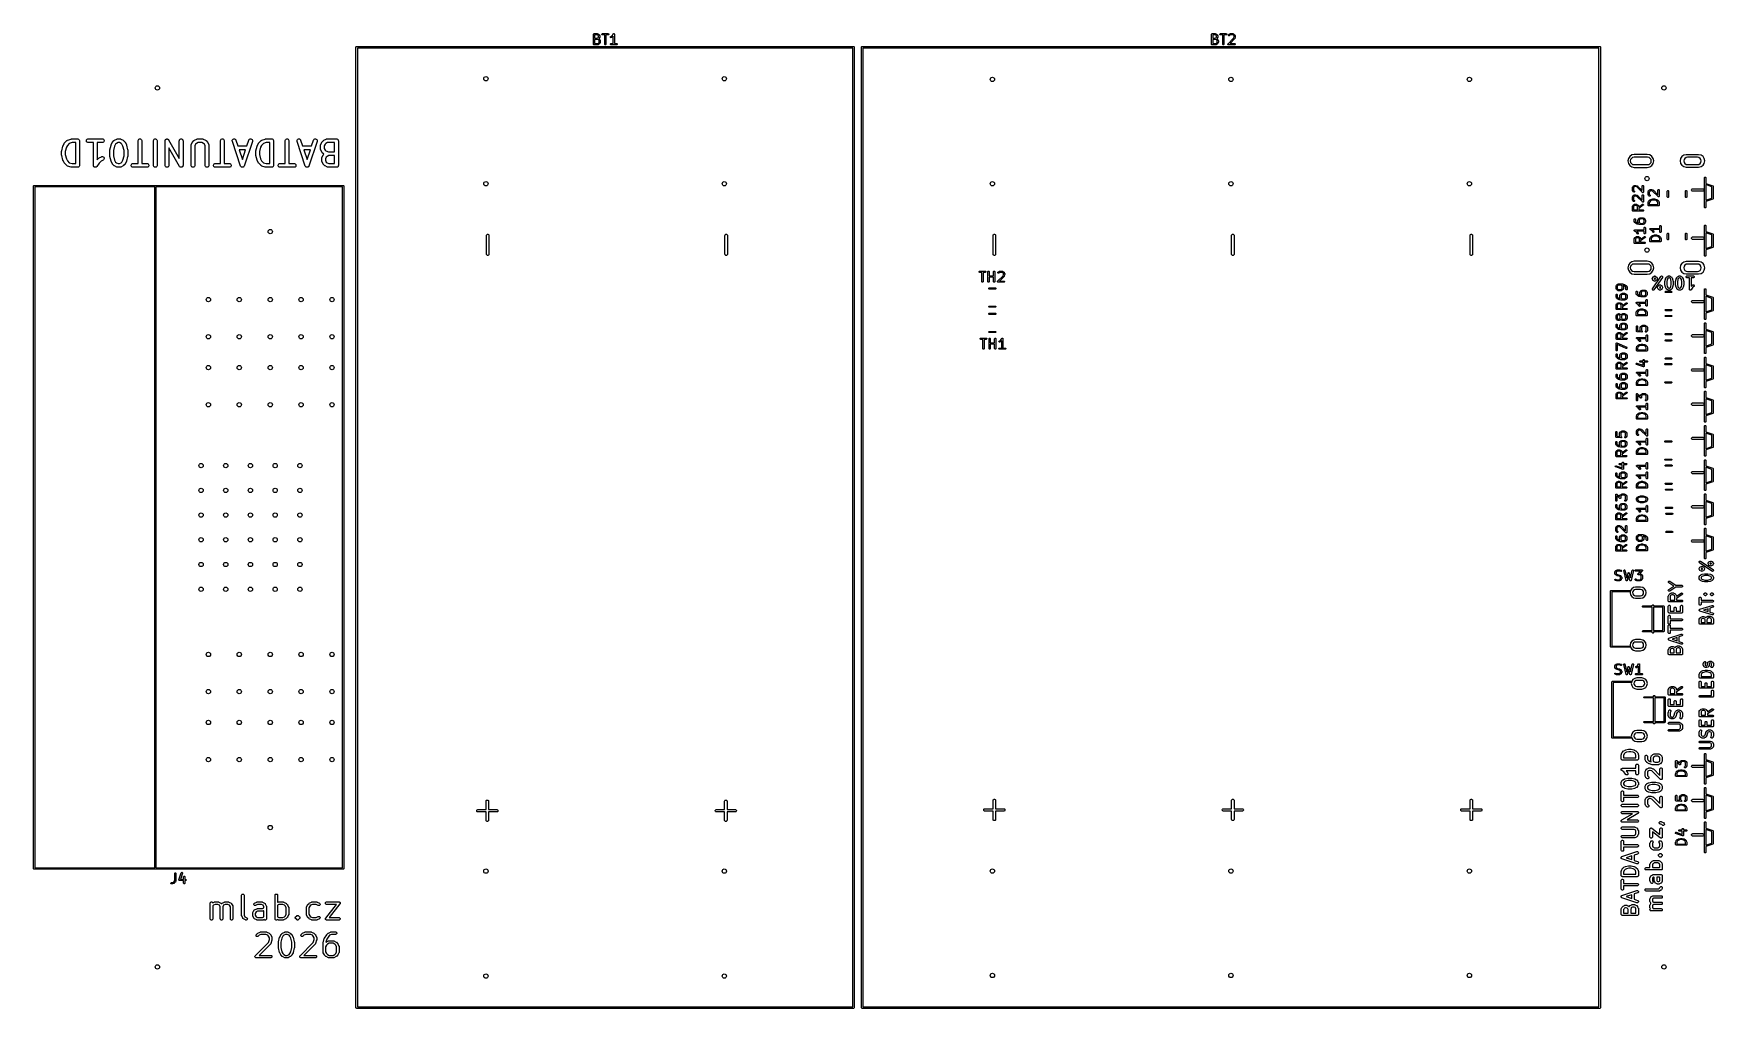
# Model space of a CAD drawing. Header units: inches. Extents: x 0 to 5.35, y 0.16 to 3.26.
import ezdxf

# ---------------------------------------------------------------- set-up
doc = ezdxf.new("R2010")
doc.units = ezdxf.units.IN
doc.header["$MEASUREMENT"] = 0
doc.layers.add('BLACK', color=250, linetype='CONTINUOUS')

msp = doc.modelspace()

# ---------------------------------------------------------------- linework, layer by layer
at = {"layer": 'BLACK', "linetype": 'CONTINUOUS'}
for p, q in [((1.0223, 3.2195), (1.0225, 3.2205)), ((1.0223, 0.1605), (1.0223, 3.2195)), ((1.0225, 3.2205), (1.0239, 3.2218)), ((1.0239, 3.2218), (1.0248, 3.222)), ((1.0248, 3.222), (2.6079, 3.222)), ((1.0273, 3.217), (1.0273, 0.163)), ((2.6054, 3.217), (1.0273, 3.217)), ((1.7792, 3.261), (1.7793, 3.2617)), ((1.7792, 3.2295), (1.7792, 3.261)), ((1.7793, 3.2287), (1.7792, 3.2295)), ((1.7793, 3.2617), (1.7804, 3.2628)), ((1.7804, 3.2277), (1.7793, 3.2287)), ((1.7804, 3.2628), (1.7811, 3.263)), ((1.7811, 3.2275), (1.7804, 3.2277)), ((1.7811, 3.263), (1.7916, 3.263)), ((1.7931, 3.2275), (1.7811, 3.2275)), ((1.7912, 3.259), (1.7831, 3.259)), ((1.7831, 3.259), (1.7831, 3.248)), ((1.7831, 3.248), (1.7912, 3.248)), ((1.7913, 3.244), (1.7831, 3.244)), ((1.7831, 3.244), (1.7831, 3.2315)), ((1.7831, 3.2315), (1.7927, 3.2315)), ((1.7935, 3.2579), (1.7912, 3.259)), ((1.7912, 3.248), (1.7935, 3.2491)), ((1.7951, 3.2428), (1.7913, 3.244)), ((1.7916, 3.263), (1.7917, 3.2629)), ((1.7917, 3.2629), (1.7918, 3.263)), ((1.7918, 3.263), (1.7921, 3.2629)), ((1.7921, 3.2629), (1.7924, 3.2628)), ((1.7924, 3.2628), (1.7924, 3.2628)), ((1.7924, 3.2628), (1.7925, 3.2627)), ((1.7925, 3.2627), (1.7955, 3.2612)), ((1.7927, 3.2315), (1.795, 3.2326)), ((1.7932, 3.2275), (1.7931, 3.2275)), ((1.7933, 3.2275), (1.7932, 3.2275)), ((1.7936, 3.2276), (1.7933, 3.2275)), ((1.7945, 3.2568), (1.7935, 3.2579)), ((1.7935, 3.2491), (1.7945, 3.2502)), ((1.7939, 3.2277), (1.7936, 3.2276)), ((1.794, 3.2277), (1.7939, 3.2277)), ((1.7939, 3.2277), (1.7939, 3.2277)), ((1.797, 3.2292), (1.794, 3.2277)), ((1.7957, 3.2545), (1.7945, 3.2568)), ((1.7945, 3.2502), (1.7957, 3.2525)), ((1.795, 3.2326), (1.796, 3.2337)), ((1.796, 3.2418), (1.7951, 3.2428)), ((1.7955, 3.2612), (1.7958, 3.2611)), ((1.7957, 3.2525), (1.7957, 3.2545)), ((1.7958, 3.2611), (1.796, 3.2609)), ((1.796, 3.2609), (1.7975, 3.2594)), ((1.7972, 3.2395), (1.796, 3.2418)), ((1.796, 3.2337), (1.7972, 3.236)), ((1.7975, 3.2476), (1.7964, 3.2465)), ((1.7964, 3.2465), (1.7968, 3.2464)), ((1.7968, 3.2464), (1.7968, 3.2463)), ((1.7968, 3.2463), (1.7969, 3.2463)), ((1.7969, 3.2463), (1.7971, 3.2461)), ((1.7973, 3.2294), (1.797, 3.2292)), ((1.7971, 3.2461), (1.7974, 3.246)), ((1.7972, 3.236), (1.7972, 3.2395)), ((1.7975, 3.2296), (1.7973, 3.2294)), ((1.7974, 3.246), (1.7974, 3.2459)), ((1.7974, 3.2459), (1.7975, 3.2459)), ((1.7975, 3.2594), (1.7977, 3.2591)), ((1.7977, 3.2479), (1.7975, 3.2476)), ((1.7975, 3.2459), (1.799, 3.2444)), ((1.799, 3.2311), (1.7975, 3.2296)), ((1.7977, 3.2591), (1.7979, 3.2589)), ((1.7979, 3.2481), (1.7977, 3.2479)), ((1.7979, 3.2589), (1.7994, 3.2559)), ((1.7994, 3.2511), (1.7979, 3.2481)), ((1.799, 3.2444), (1.7992, 3.2441)), ((1.7992, 3.2314), (1.799, 3.2311)), ((1.7992, 3.2441), (1.7994, 3.2439)), ((1.7994, 3.2316), (1.7992, 3.2314)), ((1.7994, 3.2559), (1.7994, 3.2558)), ((1.7994, 3.2558), (1.7994, 3.2557)), ((1.7994, 3.2557), (1.7995, 3.2554)), ((1.7995, 3.2515), (1.7994, 3.2512)), ((1.7994, 3.2512), (1.7994, 3.2512)), ((1.7994, 3.2512), (1.7994, 3.2511)), ((1.7994, 3.2439), (1.8009, 3.2409)), ((1.8009, 3.2346), (1.7994, 3.2316)), ((1.7995, 3.2554), (1.7996, 3.2551)), ((1.7996, 3.2519), (1.7995, 3.2515)), ((1.7996, 3.2551), (1.7996, 3.2551)), ((1.7996, 3.2551), (1.7996, 3.255)), ((1.7996, 3.255), (1.7996, 3.252)), ((1.7996, 3.252), (1.7996, 3.2519)), ((1.7996, 3.2519), (1.7996, 3.2519)), ((1.8009, 3.2409), (1.8009, 3.2408)), ((1.8009, 3.2408), (1.8009, 3.2407)), ((1.8009, 3.2407), (1.801, 3.2404)), ((1.801, 3.235), (1.8009, 3.2347)), ((1.8009, 3.2347), (1.8009, 3.2347)), ((1.8009, 3.2347), (1.8009, 3.2346)), ((1.801, 3.2404), (1.8011, 3.2401)), ((1.8011, 3.2354), (1.801, 3.235)), ((1.8011, 3.2401), (1.8011, 3.2401)), ((1.8011, 3.2401), (1.8011, 3.24)), ((1.8011, 3.24), (1.8011, 3.2355)), ((1.8011, 3.2355), (1.8011, 3.2354)), ((1.8011, 3.2354), (1.8011, 3.2354)), ((1.8063, 3.2617), (1.8074, 3.2628)), ((1.8063, 3.2602), (1.8063, 3.2617)), ((1.8074, 3.2592), (1.8063, 3.2602)), ((1.8074, 3.2628), (1.8081, 3.263)), ((1.8081, 3.259), (1.8074, 3.2592)), ((1.8081, 3.263), (1.8261, 3.263)), ((1.8152, 3.259), (1.8081, 3.259)), ((1.8152, 3.2295), (1.8152, 3.259)), ((1.8153, 3.2287), (1.8152, 3.2295)), ((1.8164, 3.2277), (1.8153, 3.2287)), ((1.8179, 3.2277), (1.8164, 3.2277)), ((1.8189, 3.2287), (1.8179, 3.2277)), ((1.8191, 3.2295), (1.8189, 3.2287)), ((1.8261, 3.259), (1.8191, 3.259)), ((1.8191, 3.259), (1.8191, 3.2295)), ((1.8261, 3.263), (1.8269, 3.2628)), ((1.8269, 3.2592), (1.8261, 3.259)), ((1.8269, 3.2628), (1.8279, 3.2617)), ((1.8279, 3.2602), (1.8269, 3.2592)), ((1.8279, 3.2617), (1.8279, 3.2602)), ((1.8332, 3.2519), (1.8336, 3.2533)), ((1.8338, 3.2505), (1.8332, 3.2519)), ((1.8333, 3.2302), (1.8344, 3.2313)), ((1.8333, 3.2287), (1.8333, 3.2302)), ((1.8344, 3.2277), (1.8333, 3.2287)), ((1.8336, 3.2533), (1.8342, 3.2538)), ((1.8353, 3.25), (1.8338, 3.2505)), ((1.8342, 3.2538), (1.837, 3.2551)), ((1.8344, 3.2313), (1.8351, 3.2315)), ((1.8351, 3.2275), (1.8344, 3.2277)), ((1.8351, 3.2315), (1.8422, 3.2315)), ((1.8531, 3.2275), (1.8351, 3.2275)), ((1.836, 3.2502), (1.8353, 3.25)), ((1.839, 3.2517), (1.836, 3.2502)), ((1.837, 3.2551), (1.8396, 3.2577)), ((1.8393, 3.2519), (1.839, 3.2517)), ((1.8395, 3.2521), (1.8393, 3.2519)), ((1.8422, 3.2547), (1.8395, 3.2521)), ((1.8396, 3.2577), (1.8425, 3.2621)), ((1.8422, 3.2315), (1.8422, 3.2547)), ((1.8425, 3.2621), (1.843, 3.2626)), ((1.843, 3.2626), (1.8432, 3.2627)), ((1.8432, 3.2627), (1.8434, 3.2628)), ((1.8434, 3.2628), (1.8439, 3.2628)), ((1.8439, 3.2628), (1.8445, 3.2629)), ((1.8445, 3.2629), (1.8447, 3.2628)), ((1.8447, 3.2628), (1.8449, 3.2628)), ((1.8449, 3.2628), (1.8453, 3.2624)), ((1.8453, 3.2624), (1.8458, 3.2621)), ((1.8458, 3.2621), (1.8458, 3.2619)), ((1.8458, 3.2619), (1.8459, 3.2617)), ((1.8459, 3.2617), (1.8461, 3.261)), ((1.8461, 3.261), (1.8461, 3.2315)), ((1.8461, 3.2315), (1.8531, 3.2315)), ((1.8531, 3.2315), (1.8539, 3.2313)), ((1.8539, 3.2277), (1.8531, 3.2275)), ((1.8539, 3.2313), (1.8549, 3.2302)), ((1.8549, 3.2287), (1.8539, 3.2277)), ((1.8549, 3.2302), (1.8549, 3.2287)), ((2.6054, 0.163), (2.6054, 3.217)), ((2.6079, 3.222), (2.6089, 3.2218)), ((2.6089, 3.2218), (2.6102, 3.2205)), ((2.6102, 3.2205), (2.6104, 3.2195)), ((2.6104, 3.2195), (2.6104, 0.1605)), ((2.633, 3.2195), (2.6332, 3.2205)), ((2.633, 0.1605), (2.633, 3.2195)), ((2.6332, 3.2205), (2.6345, 3.2218)), ((2.6345, 3.2218), (2.6355, 3.222)), ((2.6355, 3.222), (4.9855, 3.222)), ((2.638, 3.217), (2.638, 0.163)), ((4.983, 3.217), (2.638, 3.217)), ((3.7483, 3.261), (3.7485, 3.2617)), ((3.7483, 3.2295), (3.7483, 3.261)), ((3.7485, 3.2287), (3.7483, 3.2295)), ((3.7485, 3.2617), (3.7495, 3.2628)), ((3.7495, 3.2277), (3.7485, 3.2287)), ((3.7495, 3.2628), (3.7503, 3.263)), ((3.7503, 3.2275), (3.7495, 3.2277)), ((3.7503, 3.263), (3.7608, 3.263)), ((3.7623, 3.2275), (3.7503, 3.2275)), ((3.7603, 3.259), (3.7523, 3.259)), ((3.7523, 3.259), (3.7523, 3.248)), ((3.7523, 3.248), (3.7603, 3.248)), ((3.7605, 3.244), (3.7523, 3.244)), ((3.7523, 3.244), (3.7523, 3.2315)), ((3.7523, 3.2315), (3.7618, 3.2315)), ((3.7626, 3.2579), (3.7603, 3.259)), ((3.7603, 3.248), (3.7626, 3.2491)), ((3.7642, 3.2428), (3.7605, 3.244)), ((3.7608, 3.263), (3.7609, 3.2629)), ((3.7609, 3.2629), (3.7609, 3.263)), ((3.7609, 3.263), (3.7612, 3.2629)), ((3.7612, 3.2629), (3.7615, 3.2628)), ((3.7615, 3.2628), (3.7616, 3.2628)), ((3.7616, 3.2628), (3.7617, 3.2627)), ((3.7617, 3.2627), (3.7647, 3.2612)), ((3.7618, 3.2315), (3.7641, 3.2326)), ((3.7624, 3.2275), (3.7623, 3.2275)), ((3.7627, 3.2276), (3.7624, 3.2275)), ((3.7624, 3.2275), (3.7624, 3.2275)), ((3.7637, 3.2568), (3.7626, 3.2579)), ((3.7626, 3.2491), (3.7637, 3.2502)), ((3.763, 3.2277), (3.7627, 3.2276)), ((3.7631, 3.2277), (3.763, 3.2277)), ((3.7632, 3.2277), (3.7631, 3.2277)), ((3.7662, 3.2292), (3.7632, 3.2277)), ((3.7648, 3.2545), (3.7637, 3.2568)), ((3.7637, 3.2502), (3.7648, 3.2525)), ((3.7641, 3.2326), (3.7652, 3.2337)), ((3.7652, 3.2418), (3.7642, 3.2428)), ((3.7647, 3.2612), (3.7649, 3.2611)), ((3.7648, 3.2525), (3.7648, 3.2545)), ((3.7649, 3.2611), (3.7652, 3.2609)), ((3.7652, 3.2609), (3.7667, 3.2594)), ((3.7663, 3.2395), (3.7652, 3.2418)), ((3.7652, 3.2337), (3.7663, 3.236)), ((3.7667, 3.2476), (3.7656, 3.2465)), ((3.7656, 3.2465), (3.7659, 3.2464)), ((3.7659, 3.2464), (3.766, 3.2463)), ((3.766, 3.2463), (3.766, 3.2463)), ((3.766, 3.2463), (3.7663, 3.2461)), ((3.7664, 3.2294), (3.7662, 3.2292)), ((3.7663, 3.2461), (3.7666, 3.246)), ((3.7663, 3.236), (3.7663, 3.2395)), ((3.7667, 3.2296), (3.7664, 3.2294)), ((3.7666, 3.246), (3.7666, 3.2459)), ((3.7666, 3.2459), (3.7667, 3.2459)), ((3.7667, 3.2594), (3.7669, 3.2591)), ((3.7669, 3.2479), (3.7667, 3.2476)), ((3.7667, 3.2459), (3.7682, 3.2444)), ((3.7682, 3.2311), (3.7667, 3.2296)), ((3.7669, 3.2591), (3.7671, 3.2589)), ((3.7671, 3.2481), (3.7669, 3.2479)), ((3.7671, 3.2589), (3.7686, 3.2559)), ((3.7686, 3.2511), (3.7671, 3.2481)), ((3.7682, 3.2444), (3.7684, 3.2441)), ((3.7684, 3.2314), (3.7682, 3.2311)), ((3.7684, 3.2441), (3.7686, 3.2439)), ((3.7686, 3.2316), (3.7684, 3.2314)), ((3.7686, 3.2559), (3.7686, 3.2558)), ((3.7686, 3.2558), (3.7686, 3.2557)), ((3.7686, 3.2557), (3.7687, 3.2554)), ((3.7687, 3.2515), (3.7686, 3.2512)), ((3.7686, 3.2512), (3.7686, 3.2512)), ((3.7686, 3.2512), (3.7686, 3.2511)), ((3.7686, 3.2439), (3.7701, 3.2409)), ((3.7701, 3.2346), (3.7686, 3.2316)), ((3.7687, 3.2554), (3.7688, 3.2551)), ((3.7688, 3.2551), (3.7687, 3.2551)), ((3.7687, 3.2551), (3.7688, 3.255)), ((3.7688, 3.252), (3.7687, 3.2519)), ((3.7687, 3.2519), (3.7688, 3.2519)), ((3.7688, 3.2519), (3.7687, 3.2515)), ((3.7688, 3.255), (3.7688, 3.252)), ((3.7701, 3.2409), (3.7701, 3.2408)), ((3.7701, 3.2408), (3.7701, 3.2407)), ((3.7701, 3.2407), (3.7702, 3.2404)), ((3.7702, 3.235), (3.7701, 3.2347)), ((3.7701, 3.2347), (3.7701, 3.2347)), ((3.7701, 3.2347), (3.7701, 3.2346)), ((3.7702, 3.2404), (3.7703, 3.2401)), ((3.7703, 3.2401), (3.7702, 3.2401)), ((3.7702, 3.2401), (3.7703, 3.24)), ((3.7703, 3.2355), (3.7702, 3.2354)), ((3.7702, 3.2354), (3.7703, 3.2354)), ((3.7703, 3.2354), (3.7702, 3.235)), ((3.7703, 3.24), (3.7703, 3.2355)), ((3.7755, 3.2617), (3.7765, 3.2628)), ((3.7755, 3.2602), (3.7755, 3.2617)), ((3.7765, 3.2592), (3.7755, 3.2602)), ((3.7765, 3.2628), (3.7773, 3.263)), ((3.7773, 3.259), (3.7765, 3.2592)), ((3.7773, 3.263), (3.7953, 3.263)), ((3.7843, 3.259), (3.7773, 3.259)), ((3.7843, 3.2295), (3.7843, 3.259)), ((3.7845, 3.2287), (3.7843, 3.2295)), ((3.7855, 3.2277), (3.7845, 3.2287)), ((3.787, 3.2277), (3.7855, 3.2277)), ((3.7881, 3.2287), (3.787, 3.2277)), ((3.7883, 3.2295), (3.7881, 3.2287)), ((3.7953, 3.259), (3.7883, 3.259)), ((3.7883, 3.259), (3.7883, 3.2295)), ((3.7953, 3.263), (3.796, 3.2628)), ((3.796, 3.2592), (3.7953, 3.259)), ((3.796, 3.2628), (3.7971, 3.2617)), ((3.7971, 3.2602), (3.796, 3.2592)), ((3.7971, 3.2617), (3.7971, 3.2602)), ((3.801, 3.2302), (3.8014, 3.2309)), ((3.801, 3.2287), (3.801, 3.2302)), ((3.802, 3.2277), (3.801, 3.2287)), ((3.8014, 3.2309), (3.8191, 3.2486)), ((3.8028, 3.2275), (3.802, 3.2277)), ((3.8025, 3.2587), (3.8029, 3.2594)), ((3.8025, 3.2572), (3.8025, 3.2587)), ((3.8035, 3.2562), (3.8025, 3.2572)), ((3.8223, 3.2275), (3.8028, 3.2275)), ((3.8029, 3.2594), (3.8044, 3.2609)), ((3.805, 3.2562), (3.8035, 3.2562)), ((3.8044, 3.2609), (3.8047, 3.2611)), ((3.8047, 3.2611), (3.8049, 3.2612)), ((3.8049, 3.2612), (3.8079, 3.2627)), ((3.8057, 3.2566), (3.805, 3.2562)), ((3.807, 3.2579), (3.8057, 3.2566)), ((3.8093, 3.259), (3.807, 3.2579)), ((3.8222, 3.2461), (3.8075, 3.2315)), ((3.8075, 3.2315), (3.8223, 3.2315)), ((3.8079, 3.2627), (3.808, 3.2628)), ((3.808, 3.2628), (3.8083, 3.2629)), ((3.808, 3.2628), (3.808, 3.2628)), ((3.8083, 3.2629), (3.8087, 3.263)), ((3.8087, 3.263), (3.8087, 3.2629)), ((3.8087, 3.2629), (3.8088, 3.263)), ((3.8088, 3.263), (3.8163, 3.263)), ((3.8158, 3.259), (3.8093, 3.259)), ((3.8181, 3.2579), (3.8158, 3.259)), ((3.8163, 3.263), (3.8164, 3.2629)), ((3.8164, 3.2629), (3.8164, 3.263)), ((3.8164, 3.263), (3.8167, 3.2629)), ((3.8167, 3.2629), (3.817, 3.2628)), ((3.817, 3.2628), (3.8171, 3.2628)), ((3.8171, 3.2628), (3.8172, 3.2627)), ((3.8172, 3.2627), (3.8202, 3.2612)), ((3.8192, 3.2568), (3.8181, 3.2579)), ((3.8191, 3.2486), (3.8203, 3.2523)), ((3.8203, 3.2545), (3.8192, 3.2568)), ((3.8202, 3.2612), (3.8204, 3.2611)), ((3.8203, 3.2523), (3.8203, 3.2545)), ((3.8204, 3.2611), (3.8207, 3.2609)), ((3.8207, 3.2609), (3.8222, 3.2594)), ((3.8222, 3.2594), (3.8224, 3.2591)), ((3.8223, 3.2462), (3.8222, 3.2462)), ((3.8222, 3.2462), (3.8222, 3.2461)), ((3.8224, 3.2465), (3.8223, 3.2462)), ((3.8223, 3.2315), (3.823, 3.2313)), ((3.823, 3.2277), (3.8223, 3.2275)), ((3.8224, 3.2591), (3.8225, 3.2589)), ((3.8226, 3.2467), (3.8224, 3.2465)), ((3.8225, 3.2589), (3.824, 3.2559)), ((3.8227, 3.2469), (3.8226, 3.2468)), ((3.8226, 3.2468), (3.8226, 3.2467)), ((3.8242, 3.2514), (3.8227, 3.2469)), ((3.823, 3.2313), (3.8241, 3.2302)), ((3.8241, 3.2287), (3.823, 3.2277)), ((3.824, 3.2559), (3.8241, 3.2558)), ((3.8241, 3.2558), (3.8241, 3.2557)), ((3.8241, 3.2557), (3.8242, 3.2554)), ((3.8241, 3.2302), (3.8241, 3.2287)), ((3.8242, 3.2554), (3.8243, 3.2551)), ((3.8243, 3.2551), (3.8242, 3.2551)), ((3.8242, 3.2551), (3.8243, 3.255)), ((3.8243, 3.252), (3.8242, 3.2517)), ((3.8242, 3.2517), (3.8242, 3.2514)), ((3.8243, 3.255), (3.8243, 3.252)), ((4.983, 0.163), (4.983, 3.217)), ((4.9855, 3.222), (4.9864, 3.2218)), ((4.9864, 3.2218), (4.9878, 3.2205)), ((4.9878, 3.2205), (4.988, 3.2195)), ((4.988, 3.2195), (4.988, 0.1605)), ((0.085, 2.8893), (0.0888, 2.9043)), ((0.0888, 2.9045), (0.089, 2.9049)), ((0.0888, 2.9044), (0.0888, 2.9045)), ((0.0888, 2.9043), (0.0888, 2.9044)), ((0.089, 2.9049), (0.0891, 2.9054)), ((0.0891, 2.9054), (0.0892, 2.9054)), ((0.0892, 2.9055), (0.093, 2.913)), ((0.0892, 2.9054), (0.0892, 2.9055)), ((0.093, 2.913), (0.0933, 2.9135)), ((0.0933, 2.9137), (0.0935, 2.9138)), ((0.0933, 2.9135), (0.0933, 2.9137)), ((0.0935, 2.9138), (0.0936, 2.914)), ((0.0936, 2.914), (0.0937, 2.9141)), ((0.0937, 2.9141), (0.0941, 2.9146)), ((0.0941, 2.9146), (0.1016, 2.9221)), ((0.1001, 2.9008), (0.0966, 2.8872)), ((0.1031, 2.9069), (0.1001, 2.9008)), ((0.1016, 2.9221), (0.1025, 2.9228)), ((0.1025, 2.9228), (0.1027, 2.9229)), ((0.1027, 2.9229), (0.1028, 2.923)), ((0.1028, 2.923), (0.1039, 2.9235)), ((0.1089, 2.9127), (0.1031, 2.9069)), ((0.1039, 2.9235), (0.1151, 2.9272)), ((0.1179, 2.9157), (0.1089, 2.9127)), ((0.1151, 2.9272), (0.1157, 2.9274)), ((0.1157, 2.9274), (0.1158, 2.9274)), ((0.1158, 2.9274), (0.116, 2.9275)), ((0.116, 2.9275), (0.1162, 2.9275)), ((0.1162, 2.9275), (0.1164, 2.9275)), ((0.1164, 2.9275), (0.117, 2.9275)), ((0.117, 2.9275), (0.1357, 2.9275)), ((0.1298, 2.9157), (0.1179, 2.9157)), ((0.1298, 2.8488), (0.1298, 2.9157)), ((0.1357, 2.9275), (0.1369, 2.9274)), ((0.1369, 2.9274), (0.139, 2.9265)), ((0.139, 2.9265), (0.1406, 2.9249)), ((0.1406, 2.9249), (0.1415, 2.9228)), ((0.1415, 2.9228), (0.1416, 2.9216)), ((0.1416, 2.9216), (0.1416, 2.8429)), ((0.1637, 2.9228), (0.1646, 2.9249)), ((0.1637, 2.9205), (0.1637, 2.9228)), ((0.1646, 2.9184), (0.1637, 2.9205)), ((0.1646, 2.9249), (0.1662, 2.9265)), ((0.1662, 2.9167), (0.1646, 2.9184)), ((0.1662, 2.9265), (0.1683, 2.9274)), ((0.1683, 2.9158), (0.1662, 2.9167)), ((0.1683, 2.9274), (0.1695, 2.9275)), ((0.1695, 2.9157), (0.1683, 2.9158)), ((0.1695, 2.9275), (0.2145, 2.9275)), ((0.1861, 2.9157), (0.1695, 2.9157)), ((0.1861, 2.8429), (0.1861, 2.9157)), ((0.2145, 2.9157), (0.1979, 2.9157)), ((0.1979, 2.9157), (0.1979, 2.8609)), ((0.2145, 2.9275), (0.2156, 2.9274)), ((0.2156, 2.9158), (0.2145, 2.9157)), ((0.2156, 2.9274), (0.2178, 2.9265)), ((0.2178, 2.9167), (0.2156, 2.9158)), ((0.2178, 2.9265), (0.2194, 2.9249)), ((0.2194, 2.9184), (0.2178, 2.9167)), ((0.2194, 2.9249), (0.2203, 2.9228)), ((0.2203, 2.9205), (0.2194, 2.9184)), ((0.2203, 2.9228), (0.2203, 2.9205)), ((0.2386, 2.8924), (0.2387, 2.8928)), ((0.2386, 2.8919), (0.2386, 2.8924)), ((0.2386, 2.8918), (0.2386, 2.8919)), ((0.2386, 2.8916), (0.2386, 2.8918)), ((0.2386, 2.8729), (0.2386, 2.8916)), ((0.2387, 2.8931), (0.2425, 2.9081)), ((0.2387, 2.8929), (0.2387, 2.8931)), ((0.2387, 2.8928), (0.2387, 2.8929)), ((0.2425, 2.9082), (0.2427, 2.9087)), ((0.2425, 2.9081), (0.2425, 2.9082)), ((0.2425, 2.9082), (0.2425, 2.9082)), ((0.2427, 2.9087), (0.2429, 2.9092)), ((0.2429, 2.9093), (0.2467, 2.9168)), ((0.2429, 2.9092), (0.2429, 2.9093)), ((0.2429, 2.9092), (0.2429, 2.9092)), ((0.2467, 2.9168), (0.247, 2.9173)), ((0.247, 2.9173), (0.2471, 2.9174)), ((0.2471, 2.9174), (0.2472, 2.9176)), ((0.2472, 2.9176), (0.2473, 2.9178)), ((0.2473, 2.9178), (0.2474, 2.9179)), ((0.2474, 2.9179), (0.2478, 2.9183)), ((0.2478, 2.9183), (0.2515, 2.9221)), ((0.2538, 2.9046), (0.2504, 2.8909)), ((0.2504, 2.8909), (0.2504, 2.8736)), ((0.2515, 2.9221), (0.252, 2.9224)), ((0.252, 2.9224), (0.2521, 2.9226)), ((0.2521, 2.9226), (0.2523, 2.9227)), ((0.2523, 2.9227), (0.2524, 2.9228)), ((0.2524, 2.9228), (0.2526, 2.9229)), ((0.2526, 2.9229), (0.2531, 2.9232)), ((0.2531, 2.9232), (0.2606, 2.9269)), ((0.2568, 2.9106), (0.2538, 2.9046)), ((0.2592, 2.913), (0.2568, 2.9106)), ((0.2646, 2.9157), (0.2592, 2.913)), ((0.2606, 2.9269), (0.2617, 2.9273)), ((0.2617, 2.9273), (0.2619, 2.9274)), ((0.2619, 2.9274), (0.2621, 2.9274)), ((0.2621, 2.9274), (0.2632, 2.9275)), ((0.2632, 2.9275), (0.2707, 2.9275)), ((0.2693, 2.9157), (0.2646, 2.9157)), ((0.2747, 2.913), (0.2693, 2.9157)), ((0.2707, 2.9275), (0.2719, 2.9274)), ((0.2719, 2.9274), (0.2721, 2.9274)), ((0.2721, 2.9274), (0.2723, 2.9273)), ((0.2723, 2.9273), (0.2734, 2.9269)), ((0.2734, 2.9269), (0.2809, 2.9232)), ((0.2771, 2.9106), (0.2747, 2.913)), ((0.2801, 2.9046), (0.2771, 2.9106)), ((0.2836, 2.8909), (0.2801, 2.9046)), ((0.2809, 2.9232), (0.2814, 2.9229)), ((0.2814, 2.9229), (0.2815, 2.9228)), ((0.2815, 2.9228), (0.2817, 2.9227)), ((0.2817, 2.9227), (0.2818, 2.9226)), ((0.2818, 2.9226), (0.2819, 2.9224)), ((0.2819, 2.9224), (0.2824, 2.9221)), ((0.2824, 2.9221), (0.2861, 2.9183)), ((0.2836, 2.8736), (0.2836, 2.8909)), ((0.2861, 2.9183), (0.2865, 2.9179)), ((0.2865, 2.9179), (0.2866, 2.9178)), ((0.2866, 2.9178), (0.2867, 2.9176)), ((0.2867, 2.9176), (0.2869, 2.9174)), ((0.2869, 2.9174), (0.2869, 2.9173)), ((0.2869, 2.9173), (0.2872, 2.9168)), ((0.2872, 2.9168), (0.291, 2.9093)), ((0.291, 2.9093), (0.291, 2.9092)), ((0.291, 2.9092), (0.2911, 2.9092)), ((0.2911, 2.9092), (0.2912, 2.9087)), ((0.2912, 2.9087), (0.2914, 2.9082)), ((0.2914, 2.9082), (0.2914, 2.9082)), ((0.2914, 2.9082), (0.2914, 2.9081)), ((0.2914, 2.9081), (0.2952, 2.8931)), ((0.2952, 2.8931), (0.2952, 2.8929)), ((0.2952, 2.8929), (0.2953, 2.8928)), ((0.2953, 2.8928), (0.2953, 2.8924)), ((0.2953, 2.8924), (0.2954, 2.8919)), ((0.2954, 2.8919), (0.2953, 2.8918)), ((0.2953, 2.8918), (0.2954, 2.8916)), ((0.2954, 2.8916), (0.2954, 2.8729)), ((0.3286, 2.9216), (0.3287, 2.9228)), ((0.3286, 2.8488), (0.3286, 2.9216)), ((0.3287, 2.9228), (0.3295, 2.9249)), ((0.3295, 2.9249), (0.3312, 2.9265)), ((0.3312, 2.9265), (0.3333, 2.9274)), ((0.3333, 2.9274), (0.3356, 2.9274)), ((0.3356, 2.9274), (0.3377, 2.9265)), ((0.3377, 2.9265), (0.3394, 2.9249)), ((0.3394, 2.9249), (0.3403, 2.9228)), ((0.3403, 2.9228), (0.3404, 2.9216)), ((0.3404, 2.9216), (0.3404, 2.8488)), ((0.3773, 2.9216), (0.3774, 2.9228)), ((0.3773, 2.8429), (0.3773, 2.9216)), ((0.3774, 2.9228), (0.3783, 2.9249)), ((0.3783, 2.9249), (0.3799, 2.9265)), ((0.3799, 2.9265), (0.382, 2.9274)), ((0.382, 2.9274), (0.3844, 2.9274)), ((0.3844, 2.9274), (0.3865, 2.9265)), ((0.3865, 2.9265), (0.3881, 2.9249)), ((0.3881, 2.9249), (0.389, 2.9228)), ((0.389, 2.9228), (0.3891, 2.9216)), ((0.3891, 2.9216), (0.3891, 2.8429)), ((0.4148, 2.9222), (0.4149, 2.9228)), ((0.4148, 2.9221), (0.4148, 2.9222)), ((0.4148, 2.9219), (0.4148, 2.9221)), ((0.4148, 2.9216), (0.4148, 2.9219)), ((0.4148, 2.8429), (0.4148, 2.9216)), ((0.4149, 2.9228), (0.4152, 2.9235)), ((0.4152, 2.9235), (0.4154, 2.9243)), ((0.4154, 2.9243), (0.4156, 2.9246)), ((0.4156, 2.9246), (0.4158, 2.9249)), ((0.4158, 2.9249), (0.4163, 2.9255)), ((0.4163, 2.9255), (0.4168, 2.9261)), ((0.4168, 2.9261), (0.4172, 2.9263)), ((0.4172, 2.9263), (0.4174, 2.9265)), ((0.4174, 2.9265), (0.4181, 2.9269)), ((0.4181, 2.9269), (0.4188, 2.9272)), ((0.4188, 2.9272), (0.4192, 2.9273)), ((0.4192, 2.9273), (0.4195, 2.9274)), ((0.4195, 2.9274), (0.4203, 2.9274)), ((0.4203, 2.9274), (0.4211, 2.9275)), ((0.4211, 2.9275), (0.4215, 2.9274)), ((0.4215, 2.9274), (0.4218, 2.9274)), ((0.4218, 2.9274), (0.4226, 2.9271)), ((0.4226, 2.9271), (0.4233, 2.9269)), ((0.4233, 2.9269), (0.4236, 2.9267)), ((0.4236, 2.9267), (0.424, 2.9265)), ((0.424, 2.9265), (0.4245, 2.926)), ((0.4245, 2.926), (0.4252, 2.9255)), ((0.4252, 2.9255), (0.4255, 2.925)), ((0.4255, 2.925), (0.4256, 2.9249)), ((0.4256, 2.9249), (0.4257, 2.9248)), ((0.4257, 2.9248), (0.4258, 2.9246)), ((0.4258, 2.9246), (0.4598, 2.8651)), ((0.4606, 2.84), (0.4266, 2.8994)), ((0.4266, 2.8994), (0.4266, 2.8429)), ((0.4598, 2.9216), (0.4599, 2.9228)), ((0.4598, 2.8651), (0.4598, 2.9216)), ((0.4599, 2.9228), (0.4608, 2.9249)), ((0.4608, 2.9249), (0.4624, 2.9265)), ((0.4624, 2.9265), (0.4645, 2.9274)), ((0.4645, 2.9274), (0.4668, 2.9274)), ((0.4668, 2.9274), (0.469, 2.9265)), ((0.469, 2.9265), (0.4706, 2.9249)), ((0.4706, 2.9249), (0.4715, 2.9228)), ((0.4715, 2.9228), (0.4716, 2.9216)), ((0.4716, 2.9216), (0.4716, 2.8429)), ((0.4973, 2.9066), (0.4974, 2.9078)), ((0.4973, 2.8429), (0.4973, 2.9066)), ((0.4974, 2.9078), (0.4975, 2.908)), ((0.4975, 2.9082), (0.4979, 2.9093)), ((0.4975, 2.908), (0.4975, 2.9082)), ((0.4979, 2.9093), (0.5017, 2.9168)), ((0.5017, 2.9168), (0.502, 2.9173)), ((0.502, 2.9174), (0.5022, 2.9176)), ((0.502, 2.9173), (0.502, 2.9174)), ((0.5022, 2.9176), (0.5023, 2.9178)), ((0.5023, 2.9178), (0.5024, 2.9179)), ((0.5024, 2.9179), (0.5028, 2.9183)), ((0.5028, 2.9183), (0.5065, 2.9221)), ((0.5065, 2.9221), (0.507, 2.9224)), ((0.507, 2.9224), (0.5071, 2.9226)), ((0.5071, 2.9226), (0.5072, 2.9227)), ((0.5072, 2.9227), (0.5074, 2.9228)), ((0.5074, 2.9228), (0.5075, 2.9229)), ((0.5075, 2.9229), (0.508, 2.9232)), ((0.508, 2.9232), (0.5155, 2.9269)), ((0.5118, 2.9106), (0.5091, 2.9052)), ((0.5091, 2.9052), (0.5091, 2.8429)), ((0.5142, 2.913), (0.5118, 2.9106)), ((0.5196, 2.9157), (0.5142, 2.913)), ((0.5155, 2.9269), (0.5166, 2.9273)), ((0.5166, 2.9273), (0.5168, 2.9274)), ((0.5168, 2.9274), (0.517, 2.9274)), ((0.517, 2.9274), (0.5182, 2.9275)), ((0.5182, 2.9275), (0.5332, 2.9275)), ((0.5318, 2.9157), (0.5196, 2.9157)), ((0.5372, 2.913), (0.5318, 2.9157)), ((0.5332, 2.9275), (0.5343, 2.9274)), ((0.5343, 2.9274), (0.5345, 2.9274)), ((0.5345, 2.9274), (0.5347, 2.9273)), ((0.5347, 2.9273), (0.5358, 2.9269)), ((0.5358, 2.9269), (0.5433, 2.9232)), ((0.5396, 2.9106), (0.5372, 2.913)), ((0.5423, 2.9052), (0.5396, 2.9106)), ((0.5423, 2.8429), (0.5423, 2.9052)), ((0.5433, 2.9232), (0.5438, 2.9229)), ((0.5438, 2.9229), (0.544, 2.9228)), ((0.544, 2.9228), (0.5441, 2.9227)), ((0.5441, 2.9227), (0.5443, 2.9226)), ((0.5443, 2.9226), (0.5444, 2.9224)), ((0.5444, 2.9224), (0.5449, 2.9221)), ((0.5449, 2.9221), (0.5486, 2.9183)), ((0.5486, 2.9183), (0.549, 2.9179)), ((0.549, 2.9179), (0.5491, 2.9178)), ((0.5491, 2.9178), (0.5492, 2.9176)), ((0.5492, 2.9176), (0.5493, 2.9174)), ((0.5493, 2.9174), (0.5494, 2.9173)), ((0.5494, 2.9173), (0.5497, 2.9168)), ((0.5497, 2.9168), (0.5535, 2.9093)), ((0.5535, 2.9093), (0.5539, 2.9082)), ((0.5539, 2.9082), (0.5539, 2.908)), ((0.5539, 2.908), (0.554, 2.9078)), ((0.554, 2.9078), (0.5541, 2.9066)), ((0.5541, 2.9066), (0.5541, 2.8429)), ((0.591, 2.9216), (0.5911, 2.9228)), ((0.591, 2.8488), (0.591, 2.9216)), ((0.5911, 2.9228), (0.592, 2.9249)), ((0.592, 2.9249), (0.5936, 2.9265)), ((0.5936, 2.9265), (0.5958, 2.9274)), ((0.5958, 2.9274), (0.5981, 2.9274)), ((0.5981, 2.9274), (0.6002, 2.9265)), ((0.6002, 2.9265), (0.6018, 2.9249)), ((0.6018, 2.9249), (0.6027, 2.9228)), ((0.6027, 2.9228), (0.6028, 2.9216)), ((0.6028, 2.9216), (0.6028, 2.8488)), ((0.6286, 2.9209), (0.6287, 2.9232)), ((0.6288, 2.9198), (0.6286, 2.9209)), ((0.6287, 2.9232), (0.6298, 2.9253)), ((0.6551, 2.841), (0.6288, 2.9198)), ((0.6298, 2.9253), (0.6315, 2.9268)), ((0.6315, 2.9268), (0.6337, 2.9275)), ((0.6337, 2.9275), (0.636, 2.9273)), ((0.636, 2.9273), (0.638, 2.9263)), ((0.638, 2.9263), (0.6396, 2.9246)), ((0.6396, 2.9246), (0.64, 2.9235)), ((0.64, 2.9235), (0.6462, 2.905)), ((0.6462, 2.905), (0.6752, 2.905)), ((0.6712, 2.8932), (0.6501, 2.8932)), ((0.6501, 2.8932), (0.6607, 2.8616)), ((0.6607, 2.8616), (0.6712, 2.8932)), ((0.6925, 2.9198), (0.6663, 2.841)), ((0.6752, 2.905), (0.6813, 2.9235)), ((0.6813, 2.9235), (0.6818, 2.9246)), ((0.6818, 2.9246), (0.6833, 2.9263)), ((0.6833, 2.9263), (0.6854, 2.9273)), ((0.6854, 2.9273), (0.6877, 2.9275)), ((0.6877, 2.9275), (0.6898, 2.9268)), ((0.6898, 2.9268), (0.6916, 2.9253)), ((0.6916, 2.9253), (0.6926, 2.9232)), ((0.6928, 2.9209), (0.6925, 2.9198)), ((0.6926, 2.9232), (0.6928, 2.9209)), ((0.7037, 2.8893), (0.7074, 2.9043)), ((0.7074, 2.9043), (0.7075, 2.9044)), ((0.7075, 2.9045), (0.7076, 2.9049)), ((0.7075, 2.9044), (0.7075, 2.9045)), ((0.7076, 2.9049), (0.7078, 2.9054)), ((0.7078, 2.9054), (0.7079, 2.9055)), ((0.7078, 2.9054), (0.7078, 2.9054)), ((0.7079, 2.9055), (0.7116, 2.913)), ((0.7116, 2.913), (0.7119, 2.9135)), ((0.7119, 2.9135), (0.712, 2.9137)), ((0.712, 2.9137), (0.7121, 2.9138)), ((0.7121, 2.9138), (0.7122, 2.914)), ((0.7122, 2.914), (0.7124, 2.9141)), ((0.7124, 2.9141), (0.7127, 2.9146)), ((0.7127, 2.9146), (0.7202, 2.9221)), ((0.7187, 2.9008), (0.7153, 2.8872)), ((0.7218, 2.9069), (0.7187, 2.9008)), ((0.7202, 2.9221), (0.7211, 2.9228)), ((0.7211, 2.9228), (0.7213, 2.9229)), ((0.7213, 2.9229), (0.7215, 2.923)), ((0.7215, 2.923), (0.7225, 2.9235)), ((0.7276, 2.9127), (0.7218, 2.9069)), ((0.7225, 2.9235), (0.7338, 2.9272)), ((0.7366, 2.9157), (0.7276, 2.9127)), ((0.7338, 2.9272), (0.7344, 2.9274)), ((0.7344, 2.9274), (0.7345, 2.9274)), ((0.7345, 2.9274), (0.7347, 2.9275)), ((0.7347, 2.9275), (0.7349, 2.9275)), ((0.7349, 2.9275), (0.7351, 2.9275)), ((0.7351, 2.9275), (0.7357, 2.9275)), ((0.7357, 2.9275), (0.7544, 2.9275)), ((0.7485, 2.9157), (0.7366, 2.9157)), ((0.7485, 2.8488), (0.7485, 2.9157)), ((0.7544, 2.9275), (0.7556, 2.9274)), ((0.7556, 2.9274), (0.7577, 2.9265)), ((0.7577, 2.9265), (0.7593, 2.9249)), ((0.7593, 2.9249), (0.7602, 2.9228)), ((0.7602, 2.9228), (0.7603, 2.9216)), ((0.7603, 2.9216), (0.7603, 2.8429)), ((0.7972, 2.9216), (0.7974, 2.9228)), ((0.7972, 2.8488), (0.7972, 2.9216)), ((0.7974, 2.9228), (0.7982, 2.9249)), ((0.7982, 2.9249), (0.7999, 2.9265)), ((0.7999, 2.9265), (0.802, 2.9274)), ((0.802, 2.9274), (0.8043, 2.9274)), ((0.8043, 2.9274), (0.8064, 2.9265)), ((0.8064, 2.9265), (0.8081, 2.9249)), ((0.8081, 2.9249), (0.8089, 2.9228)), ((0.8089, 2.9228), (0.8091, 2.9216)), ((0.8091, 2.9216), (0.8091, 2.8488)), ((0.8348, 2.9209), (0.8349, 2.9232)), ((0.835, 2.9198), (0.8348, 2.9209)), ((0.8349, 2.9232), (0.836, 2.9253)), ((0.8613, 2.841), (0.835, 2.9198)), ((0.836, 2.9253), (0.8377, 2.9268)), ((0.8377, 2.9268), (0.8399, 2.9275)), ((0.8399, 2.9275), (0.8422, 2.9273)), ((0.8422, 2.9273), (0.8443, 2.9263)), ((0.8443, 2.9263), (0.8458, 2.9246)), ((0.8458, 2.9246), (0.8462, 2.9235)), ((0.8462, 2.9235), (0.8524, 2.905)), ((0.8524, 2.905), (0.8814, 2.905)), ((0.8774, 2.8932), (0.8563, 2.8932)), ((0.8563, 2.8932), (0.8669, 2.8616)), ((0.8669, 2.8616), (0.8774, 2.8932)), ((0.8987, 2.9198), (0.8725, 2.841)), ((0.8814, 2.905), (0.8875, 2.9235)), ((0.8875, 2.9235), (0.888, 2.9246)), ((0.888, 2.9246), (0.8895, 2.9263)), ((0.8895, 2.9263), (0.8916, 2.9273)), ((0.8916, 2.9273), (0.8939, 2.9275)), ((0.8939, 2.9275), (0.8961, 2.9268)), ((0.8961, 2.9268), (0.8978, 2.9253)), ((0.8978, 2.9253), (0.8988, 2.9232)), ((0.899, 2.9209), (0.8987, 2.9198)), ((0.8988, 2.9232), (0.899, 2.9209)), ((0.9097, 2.9066), (0.9098, 2.9078)), ((0.9097, 2.8954), (0.9097, 2.9066)), ((0.9098, 2.8942), (0.9097, 2.8954)), ((0.9098, 2.9078), (0.9099, 2.908)), ((0.9099, 2.894), (0.9098, 2.8942)), ((0.9099, 2.9082), (0.9104, 2.9093)), ((0.9099, 2.908), (0.9099, 2.9082)), ((0.9099, 2.8938), (0.9099, 2.894)), ((0.9104, 2.8928), (0.9099, 2.8938)), ((0.9104, 2.9093), (0.9141, 2.9168)), ((0.9141, 2.8853), (0.9104, 2.8928)), ((0.9141, 2.9168), (0.9144, 2.9173)), ((0.9144, 2.9173), (0.9145, 2.9174)), ((0.9145, 2.9174), (0.9146, 2.9176)), ((0.9146, 2.9176), (0.9147, 2.9178)), ((0.9147, 2.9178), (0.9148, 2.9179)), ((0.9148, 2.9179), (0.9152, 2.9183)), ((0.9152, 2.9183), (0.919, 2.9221)), ((0.919, 2.9221), (0.9194, 2.9224)), ((0.9194, 2.9224), (0.9195, 2.9226)), ((0.9195, 2.9226), (0.9197, 2.9227)), ((0.9197, 2.9227), (0.9199, 2.9228)), ((0.9199, 2.9228), (0.92, 2.9229)), ((0.92, 2.9229), (0.9205, 2.9232)), ((0.9205, 2.9232), (0.928, 2.9269)), ((0.9242, 2.9106), (0.9215, 2.9052)), ((0.9215, 2.9052), (0.9215, 2.8968)), ((0.9215, 2.8968), (0.9242, 2.8914)), ((0.9266, 2.913), (0.9242, 2.9106)), ((0.9242, 2.8914), (0.9263, 2.8893)), ((0.932, 2.9157), (0.9266, 2.913)), ((0.928, 2.9269), (0.9291, 2.9273)), ((0.9291, 2.9273), (0.9293, 2.9274)), ((0.9293, 2.9274), (0.9295, 2.9274)), ((0.9295, 2.9274), (0.9306, 2.9275)), ((0.9306, 2.9275), (0.9606, 2.9275)), ((0.9547, 2.9157), (0.932, 2.9157)), ((0.9547, 2.8863), (0.9547, 2.9157)), ((0.9606, 2.9275), (0.9618, 2.9274)), ((0.9618, 2.9274), (0.9639, 2.9265)), ((0.9639, 2.9265), (0.9655, 2.9249)), ((0.9655, 2.9249), (0.9664, 2.9228)), ((0.9664, 2.9228), (0.9665, 2.9216)), ((0.9665, 2.9216), (0.9665, 2.8429)), ((0.0848, 2.8882), (0.0849, 2.8886)), ((0.0849, 2.8881), (0.0848, 2.8882)), ((0.0848, 2.8879), (0.0849, 2.8881)), ((0.0848, 2.8766), (0.0848, 2.8879)), ((0.0849, 2.8764), (0.0848, 2.8766)), ((0.0849, 2.8759), (0.0848, 2.8764)), ((0.0848, 2.8764), (0.0849, 2.8764)), ((0.0849, 2.889), (0.085, 2.8891)), ((0.0849, 2.8886), (0.0849, 2.889)), ((0.0849, 2.8755), (0.0849, 2.8759)), ((0.085, 2.8754), (0.0849, 2.8755)), ((0.085, 2.8891), (0.085, 2.8893)), ((0.085, 2.8752), (0.085, 2.8754)), ((0.0888, 2.8602), (0.085, 2.8752)), ((0.0888, 2.8601), (0.0888, 2.8602)), ((0.089, 2.8596), (0.0888, 2.8601)), ((0.0888, 2.8601), (0.0888, 2.8601)), ((0.0891, 2.8591), (0.089, 2.8596)), ((0.0892, 2.8591), (0.0891, 2.8591)), ((0.0892, 2.859), (0.0892, 2.8591)), ((0.093, 2.8515), (0.0892, 2.859)), ((0.0933, 2.851), (0.093, 2.8515)), ((0.0933, 2.8509), (0.0933, 2.851)), ((0.0935, 2.8507), (0.0933, 2.8509)), ((0.0936, 2.8505), (0.0935, 2.8507)), ((0.0937, 2.8504), (0.0936, 2.8505)), ((0.0941, 2.85), (0.0937, 2.8504)), ((0.1016, 2.8425), (0.0941, 2.85)), ((0.0966, 2.8872), (0.0966, 2.8774)), ((0.0966, 2.8774), (0.1001, 2.8637)), ((0.1001, 2.8637), (0.1031, 2.8576)), ((0.1025, 2.8417), (0.1016, 2.8425)), ((0.1027, 2.8417), (0.1025, 2.8417)), ((0.1028, 2.8415), (0.1027, 2.8417)), ((0.1039, 2.841), (0.1028, 2.8415)), ((0.1031, 2.8576), (0.1089, 2.8518)), ((0.1151, 2.8373), (0.1039, 2.841)), ((0.1089, 2.8518), (0.1179, 2.8488)), ((0.1157, 2.8372), (0.1151, 2.8373)), ((0.1158, 2.8371), (0.1157, 2.8372)), ((0.116, 2.8371), (0.1158, 2.8371)), ((0.1162, 2.837), (0.116, 2.8371)), ((0.1164, 2.8371), (0.1162, 2.837)), ((0.117, 2.837), (0.1164, 2.8371)), ((0.1357, 2.837), (0.117, 2.837)), ((0.1179, 2.8488), (0.1298, 2.8488)), ((0.1369, 2.8371), (0.1357, 2.837)), ((0.139, 2.838), (0.1369, 2.8371)), ((0.1406, 2.8396), (0.139, 2.838)), ((0.1415, 2.8417), (0.1406, 2.8396)), ((0.1416, 2.8429), (0.1415, 2.8417)), ((0.1862, 2.8417), (0.1861, 2.8429)), ((0.1861, 2.8429), (0.1861, 2.8429)), ((0.1861, 2.8429), (0.1861, 2.8429)), ((0.1861, 2.8429), (0.1861, 2.8429)), ((0.1864, 2.8412), (0.1862, 2.8417)), ((0.1865, 2.8406), (0.1864, 2.8412)), ((0.1868, 2.8402), (0.1865, 2.8406)), ((0.1871, 2.8396), (0.1868, 2.8402)), ((0.1875, 2.8392), (0.1871, 2.8396)), ((0.1878, 2.8387), (0.1875, 2.8392)), ((0.1883, 2.8384), (0.1878, 2.8387)), ((0.1887, 2.838), (0.1883, 2.8384)), ((0.1892, 2.8378), (0.1887, 2.838)), ((0.1897, 2.8374), (0.1892, 2.8378)), ((0.1903, 2.8373), (0.1897, 2.8374)), ((0.1908, 2.8371), (0.1903, 2.8373)), ((0.1914, 2.8371), (0.1908, 2.8371)), ((0.192, 2.837), (0.1914, 2.8371)), ((0.1925, 2.8371), (0.192, 2.837)), ((0.1931, 2.8371), (0.1925, 2.8371)), ((0.1937, 2.8373), (0.1931, 2.8371)), ((0.1942, 2.8374), (0.1937, 2.8373)), ((0.1947, 2.8378), (0.1942, 2.8374)), ((0.1953, 2.838), (0.1947, 2.8378)), ((0.1957, 2.8384), (0.1953, 2.838)), ((0.1962, 2.8387), (0.1957, 2.8384)), ((0.1969, 2.8396), (0.1962, 2.8387)), ((0.2041, 2.8504), (0.1969, 2.8396)), ((0.1969, 2.8396), (0.1969, 2.8396)), ((0.1969, 2.8396), (0.1969, 2.8396)), ((0.1969, 2.8396), (0.1969, 2.8396)), ((0.1979, 2.8609), (0.2028, 2.8658)), ((0.2028, 2.8658), (0.2033, 2.8662)), ((0.2033, 2.8662), (0.2034, 2.8663)), ((0.2034, 2.8663), (0.2035, 2.8664)), ((0.2035, 2.8664), (0.2037, 2.8666)), ((0.2037, 2.8666), (0.2038, 2.8666)), ((0.2038, 2.8666), (0.2043, 2.8669)), ((0.2105, 2.8568), (0.2041, 2.8504)), ((0.2043, 2.8669), (0.2118, 2.8707)), ((0.2171, 2.8601), (0.2105, 2.8568)), ((0.2118, 2.8707), (0.2129, 2.8711)), ((0.2129, 2.8711), (0.2152, 2.8713)), ((0.2152, 2.8713), (0.2174, 2.8705)), ((0.2181, 2.8607), (0.2171, 2.8601)), ((0.2174, 2.8705), (0.2191, 2.869)), ((0.2196, 2.8625), (0.2181, 2.8607)), ((0.2191, 2.869), (0.2202, 2.867)), ((0.2203, 2.8647), (0.2196, 2.8625)), ((0.2202, 2.867), (0.2203, 2.8647)), ((0.2386, 2.8727), (0.2386, 2.8729)), ((0.2386, 2.8726), (0.2386, 2.8727)), ((0.2386, 2.8722), (0.2386, 2.8726)), ((0.2387, 2.8717), (0.2386, 2.8722)), ((0.2387, 2.8715), (0.2387, 2.8717)), ((0.2387, 2.8717), (0.2387, 2.8717)), ((0.2425, 2.8565), (0.2387, 2.8715)), ((0.2425, 2.8564), (0.2425, 2.8565)), ((0.2425, 2.8563), (0.2425, 2.8564)), ((0.2427, 2.8559), (0.2425, 2.8563)), ((0.2429, 2.8554), (0.2427, 2.8559)), ((0.2429, 2.8553), (0.2429, 2.8554)), ((0.2467, 2.8478), (0.2429, 2.8553)), ((0.2429, 2.8553), (0.2429, 2.8553)), ((0.247, 2.8473), (0.2467, 2.8478)), ((0.2471, 2.8471), (0.247, 2.8473)), ((0.2472, 2.847), (0.2471, 2.8471)), ((0.2473, 2.8468), (0.2472, 2.847)), ((0.2474, 2.8467), (0.2473, 2.8468)), ((0.2478, 2.8462), (0.2474, 2.8467)), ((0.2515, 2.8425), (0.2478, 2.8462)), ((0.2504, 2.8736), (0.2538, 2.86)), ((0.252, 2.8421), (0.2515, 2.8425)), ((0.2521, 2.842), (0.252, 2.8421)), ((0.2523, 2.8419), (0.2521, 2.842)), ((0.2524, 2.8417), (0.2523, 2.8419)), ((0.2526, 2.8417), (0.2524, 2.8417)), ((0.2531, 2.8414), (0.2526, 2.8417)), ((0.2606, 2.8376), (0.2531, 2.8414)), ((0.2538, 2.86), (0.2568, 2.8539)), ((0.2568, 2.8539), (0.2592, 2.8515)), ((0.2592, 2.8515), (0.2646, 2.8488)), ((0.2617, 2.8372), (0.2606, 2.8376)), ((0.2619, 2.8372), (0.2617, 2.8372)), ((0.2621, 2.8371), (0.2619, 2.8372)), ((0.2632, 2.837), (0.2621, 2.8371)), ((0.2707, 2.837), (0.2632, 2.837)), ((0.2646, 2.8488), (0.2693, 2.8488)), ((0.2693, 2.8488), (0.2747, 2.8515)), ((0.2719, 2.8371), (0.2707, 2.837)), ((0.2721, 2.8372), (0.2719, 2.8371)), ((0.2723, 2.8372), (0.2721, 2.8372)), ((0.2734, 2.8376), (0.2723, 2.8372)), ((0.2809, 2.8414), (0.2734, 2.8376)), ((0.2747, 2.8515), (0.2771, 2.8539)), ((0.2771, 2.8539), (0.2801, 2.86)), ((0.2801, 2.86), (0.2836, 2.8736)), ((0.2814, 2.8417), (0.2809, 2.8414)), ((0.2815, 2.8417), (0.2814, 2.8417)), ((0.2817, 2.8419), (0.2815, 2.8417)), ((0.2818, 2.842), (0.2817, 2.8419)), ((0.2819, 2.8421), (0.2818, 2.842)), ((0.2824, 2.8425), (0.2819, 2.8421)), ((0.2861, 2.8462), (0.2824, 2.8425)), ((0.2865, 2.8467), (0.2861, 2.8462)), ((0.2866, 2.8468), (0.2865, 2.8467)), ((0.2867, 2.847), (0.2866, 2.8468)), ((0.2869, 2.8471), (0.2867, 2.847)), ((0.2872, 2.8478), (0.2869, 2.8473)), ((0.2869, 2.8473), (0.2869, 2.8471)), ((0.291, 2.8553), (0.2872, 2.8478)), ((0.2911, 2.8554), (0.291, 2.8553)), ((0.291, 2.8553), (0.291, 2.8553)), ((0.2912, 2.8559), (0.2911, 2.8554)), ((0.2914, 2.8563), (0.2912, 2.8559)), ((0.2952, 2.8715), (0.2914, 2.8565)), ((0.2914, 2.8565), (0.2914, 2.8564)), ((0.2914, 2.8564), (0.2914, 2.8563)), ((0.2953, 2.8717), (0.2952, 2.8717)), ((0.2952, 2.8717), (0.2952, 2.8715)), ((0.2954, 2.8729), (0.2953, 2.8727)), ((0.2953, 2.8727), (0.2954, 2.8726)), ((0.2954, 2.8726), (0.2953, 2.8722)), ((0.2953, 2.8722), (0.2953, 2.8717)), ((0.3062, 2.8441), (0.3071, 2.8462)), ((0.3062, 2.8417), (0.3062, 2.8441)), ((0.3071, 2.8396), (0.3062, 2.8417)), ((0.3071, 2.8462), (0.3087, 2.8478)), ((0.3087, 2.838), (0.3071, 2.8396)), ((0.3087, 2.8478), (0.3108, 2.8487)), ((0.3108, 2.8371), (0.3087, 2.838)), ((0.3108, 2.8487), (0.312, 2.8488)), ((0.312, 2.837), (0.3108, 2.8371)), ((0.312, 2.8488), (0.3286, 2.8488)), ((0.357, 2.837), (0.312, 2.837)), ((0.3404, 2.8488), (0.357, 2.8488)), ((0.357, 2.8488), (0.3581, 2.8487)), ((0.3581, 2.8371), (0.357, 2.837)), ((0.3581, 2.8487), (0.3602, 2.8478)), ((0.3602, 2.838), (0.3581, 2.8371)), ((0.3602, 2.8478), (0.3619, 2.8462)), ((0.3619, 2.8396), (0.3602, 2.838)), ((0.3619, 2.8462), (0.3627, 2.8441)), ((0.3627, 2.8417), (0.3619, 2.8396)), ((0.3627, 2.8441), (0.3627, 2.8417)), ((0.3774, 2.8417), (0.3773, 2.8429)), ((0.3783, 2.8396), (0.3774, 2.8417)), ((0.3799, 2.838), (0.3783, 2.8396)), ((0.382, 2.8371), (0.3799, 2.838)), ((0.3844, 2.8371), (0.382, 2.8371)), ((0.3865, 2.838), (0.3844, 2.8371)), ((0.3881, 2.8396), (0.3865, 2.838)), ((0.389, 2.8417), (0.3881, 2.8396)), ((0.3891, 2.8429), (0.389, 2.8417)), ((0.4149, 2.8417), (0.4148, 2.8429)), ((0.4158, 2.8396), (0.4149, 2.8417)), ((0.4174, 2.838), (0.4158, 2.8396)), ((0.4195, 2.8371), (0.4174, 2.838)), ((0.4218, 2.8371), (0.4195, 2.8371)), ((0.424, 2.838), (0.4218, 2.8371)), ((0.4256, 2.8396), (0.424, 2.838)), ((0.4265, 2.8417), (0.4256, 2.8396)), ((0.4266, 2.8429), (0.4265, 2.8417)), ((0.4607, 2.8397), (0.4606, 2.84)), ((0.4608, 2.8396), (0.4607, 2.8397)), ((0.4609, 2.8395), (0.4608, 2.8396)), ((0.4612, 2.839), (0.4609, 2.8395)), ((0.4619, 2.8385), (0.4612, 2.839)), ((0.4624, 2.838), (0.4619, 2.8385)), ((0.4628, 2.8378), (0.4624, 2.838)), ((0.4631, 2.8376), (0.4628, 2.8378)), ((0.4638, 2.8374), (0.4631, 2.8376)), ((0.4645, 2.8371), (0.4638, 2.8374)), ((0.4649, 2.8371), (0.4645, 2.8371)), ((0.4653, 2.837), (0.4649, 2.8371)), ((0.4661, 2.8371), (0.4653, 2.837)), ((0.4668, 2.8371), (0.4661, 2.8371)), ((0.4672, 2.8373), (0.4668, 2.8371)), ((0.4676, 2.8373), (0.4672, 2.8373)), ((0.4682, 2.8377), (0.4676, 2.8373)), ((0.469, 2.838), (0.4682, 2.8377)), ((0.4692, 2.8383), (0.469, 2.838)), ((0.4696, 2.8384), (0.4692, 2.8383)), ((0.47, 2.8391), (0.4696, 2.8384)), ((0.4706, 2.8396), (0.47, 2.8391)), ((0.4707, 2.84), (0.4706, 2.8396)), ((0.471, 2.8403), (0.4707, 2.84)), ((0.4712, 2.841), (0.471, 2.8403)), ((0.4715, 2.8417), (0.4712, 2.841)), ((0.4716, 2.8425), (0.4715, 2.8423)), ((0.4715, 2.8423), (0.4715, 2.8417)), ((0.4716, 2.8429), (0.4716, 2.8426)), ((0.4716, 2.8426), (0.4716, 2.8425)), ((0.4974, 2.8417), (0.4973, 2.8429)), ((0.4983, 2.8396), (0.4974, 2.8417)), ((0.4999, 2.838), (0.4983, 2.8396)), ((0.502, 2.8371), (0.4999, 2.838)), ((0.5043, 2.8371), (0.502, 2.8371)), ((0.5065, 2.838), (0.5043, 2.8371)), ((0.5081, 2.8396), (0.5065, 2.838)), ((0.509, 2.8417), (0.5081, 2.8396)), ((0.5091, 2.8429), (0.509, 2.8417)), ((0.5424, 2.8417), (0.5423, 2.8429)), ((0.5433, 2.8396), (0.5424, 2.8417)), ((0.5449, 2.838), (0.5433, 2.8396)), ((0.547, 2.8371), (0.5449, 2.838)), ((0.5493, 2.8371), (0.547, 2.8371)), ((0.5515, 2.838), (0.5493, 2.8371)), ((0.5531, 2.8396), (0.5515, 2.838)), ((0.554, 2.8417), (0.5531, 2.8396)), ((0.5541, 2.8429), (0.554, 2.8417)), ((0.5686, 2.8441), (0.5695, 2.8462)), ((0.5686, 2.8417), (0.5686, 2.8441)), ((0.5695, 2.8396), (0.5686, 2.8417)), ((0.5695, 2.8462), (0.5711, 2.8478)), ((0.5711, 2.838), (0.5695, 2.8396)), ((0.5711, 2.8478), (0.5733, 2.8487)), ((0.5733, 2.8371), (0.5711, 2.838)), ((0.5733, 2.8487), (0.5744, 2.8488)), ((0.5744, 2.837), (0.5733, 2.8371)), ((0.5744, 2.8488), (0.591, 2.8488)), ((0.6194, 2.837), (0.5744, 2.837)), ((0.6028, 2.8488), (0.6194, 2.8488)), ((0.6194, 2.8488), (0.6206, 2.8487)), ((0.6206, 2.8371), (0.6194, 2.837)), ((0.6206, 2.8487), (0.6227, 2.8478)), ((0.6227, 2.838), (0.6206, 2.8371)), ((0.6227, 2.8478), (0.6243, 2.8462)), ((0.6243, 2.8396), (0.6227, 2.838)), ((0.6243, 2.8462), (0.6252, 2.8441)), ((0.6252, 2.8417), (0.6243, 2.8396)), ((0.6252, 2.8441), (0.6252, 2.8417)), ((0.6555, 2.84), (0.6551, 2.841)), ((0.6558, 2.8397), (0.6555, 2.84)), ((0.656, 2.8393), (0.6558, 2.8397)), ((0.6566, 2.8388), (0.656, 2.8393)), ((0.657, 2.8382), (0.6566, 2.8388)), ((0.6574, 2.838), (0.657, 2.8382)), ((0.6577, 2.8378), (0.6574, 2.838)), ((0.6584, 2.8375), (0.6577, 2.8378)), ((0.6591, 2.8372), (0.6584, 2.8375)), ((0.6595, 2.8372), (0.6591, 2.8372)), ((0.6599, 2.837), (0.6595, 2.8372)), ((0.6607, 2.8371), (0.6599, 2.837)), ((0.6614, 2.837), (0.6607, 2.8371)), ((0.6618, 2.8372), (0.6614, 2.837)), ((0.6622, 2.8372), (0.6618, 2.8372)), ((0.6629, 2.8375), (0.6622, 2.8372)), ((0.6636, 2.8378), (0.6629, 2.8375)), ((0.6639, 2.838), (0.6636, 2.8378)), ((0.6643, 2.8382), (0.6639, 2.838)), ((0.6648, 2.8388), (0.6643, 2.8382)), ((0.6653, 2.8393), (0.6648, 2.8388)), ((0.6655, 2.8397), (0.6653, 2.8393)), ((0.6658, 2.84), (0.6655, 2.8397)), ((0.6663, 2.841), (0.6658, 2.84)), ((0.7035, 2.8882), (0.7036, 2.8886)), ((0.7035, 2.8881), (0.7035, 2.8882)), ((0.7035, 2.8879), (0.7035, 2.8881)), ((0.7035, 2.8766), (0.7035, 2.8879)), ((0.7035, 2.8764), (0.7035, 2.8766)), ((0.7036, 2.8759), (0.7035, 2.8764)), ((0.7035, 2.8764), (0.7035, 2.8764)), ((0.7036, 2.889), (0.7037, 2.8891)), ((0.7036, 2.8886), (0.7036, 2.889)), ((0.7036, 2.8755), (0.7036, 2.8759)), ((0.7037, 2.8754), (0.7036, 2.8755)), ((0.7037, 2.8891), (0.7037, 2.8893)), ((0.7037, 2.8752), (0.7037, 2.8754)), ((0.7074, 2.8602), (0.7037, 2.8752)), ((0.7075, 2.8601), (0.7074, 2.8602)), ((0.7076, 2.8596), (0.7075, 2.8601)), ((0.7075, 2.8601), (0.7075, 2.8601)), ((0.7078, 2.8591), (0.7076, 2.8596)), ((0.7079, 2.859), (0.7078, 2.8591)), ((0.7078, 2.8591), (0.7078, 2.8591)), ((0.7116, 2.8515), (0.7079, 2.859)), ((0.7119, 2.851), (0.7116, 2.8515)), ((0.712, 2.8509), (0.7119, 2.851)), ((0.7121, 2.8507), (0.712, 2.8509)), ((0.7122, 2.8505), (0.7121, 2.8507)), ((0.7124, 2.8504), (0.7122, 2.8505)), ((0.7127, 2.85), (0.7124, 2.8504)), ((0.7202, 2.8425), (0.7127, 2.85)), ((0.7153, 2.8872), (0.7153, 2.8774)), ((0.7153, 2.8774), (0.7187, 2.8637)), ((0.7187, 2.8637), (0.7218, 2.8576)), ((0.7211, 2.8417), (0.7202, 2.8425)), ((0.7213, 2.8417), (0.7211, 2.8417)), ((0.7215, 2.8415), (0.7213, 2.8417)), ((0.7225, 2.841), (0.7215, 2.8415)), ((0.7218, 2.8576), (0.7276, 2.8518)), ((0.7338, 2.8373), (0.7225, 2.841)), ((0.7276, 2.8518), (0.7366, 2.8488)), ((0.7344, 2.8372), (0.7338, 2.8373)), ((0.7345, 2.8371), (0.7344, 2.8372)), ((0.7347, 2.8371), (0.7345, 2.8371)), ((0.7349, 2.837), (0.7347, 2.8371)), ((0.7351, 2.8371), (0.7349, 2.837)), ((0.7357, 2.837), (0.7351, 2.8371)), ((0.7544, 2.837), (0.7357, 2.837)), ((0.7366, 2.8488), (0.7485, 2.8488)), ((0.7556, 2.8371), (0.7544, 2.837)), ((0.7577, 2.838), (0.7556, 2.8371)), ((0.7593, 2.8396), (0.7577, 2.838)), ((0.7602, 2.8417), (0.7593, 2.8396)), ((0.7603, 2.8429), (0.7602, 2.8417)), ((0.7749, 2.8441), (0.7757, 2.8462)), ((0.7749, 2.8417), (0.7749, 2.8441)), ((0.7757, 2.8396), (0.7749, 2.8417)), ((0.7757, 2.8462), (0.7774, 2.8478)), ((0.7774, 2.838), (0.7757, 2.8396)), ((0.7774, 2.8478), (0.7795, 2.8487)), ((0.7795, 2.8371), (0.7774, 2.838)), ((0.7795, 2.8487), (0.7807, 2.8488)), ((0.7807, 2.837), (0.7795, 2.8371)), ((0.7807, 2.8488), (0.7972, 2.8488)), ((0.8256, 2.837), (0.7807, 2.837)), ((0.8091, 2.8488), (0.8256, 2.8488)), ((0.8256, 2.8488), (0.8268, 2.8487)), ((0.8268, 2.8371), (0.8256, 2.837)), ((0.8268, 2.8487), (0.8289, 2.8478)), ((0.8289, 2.838), (0.8268, 2.8371)), ((0.8289, 2.8478), (0.8306, 2.8462)), ((0.8306, 2.8396), (0.8289, 2.838)), ((0.8306, 2.8462), (0.8314, 2.8441)), ((0.8314, 2.8417), (0.8306, 2.8396)), ((0.8314, 2.8441), (0.8314, 2.8417)), ((0.8618, 2.84), (0.8613, 2.841)), ((0.862, 2.8397), (0.8618, 2.84)), ((0.8622, 2.8393), (0.862, 2.8397)), ((0.8628, 2.8388), (0.8622, 2.8393)), ((0.8633, 2.8382), (0.8628, 2.8388)), ((0.8636, 2.838), (0.8633, 2.8382)), ((0.864, 2.8378), (0.8636, 2.838)), ((0.8647, 2.8375), (0.864, 2.8378)), ((0.8653, 2.8372), (0.8647, 2.8375)), ((0.8658, 2.8372), (0.8653, 2.8372)), ((0.8662, 2.837), (0.8658, 2.8372)), ((0.8669, 2.8371), (0.8662, 2.837)), ((0.8676, 2.837), (0.8669, 2.8371)), ((0.868, 2.8372), (0.8676, 2.837)), ((0.8685, 2.8372), (0.868, 2.8372)), ((0.8691, 2.8375), (0.8685, 2.8372)), ((0.8698, 2.8378), (0.8691, 2.8375)), ((0.8701, 2.838), (0.8698, 2.8378)), ((0.8705, 2.8382), (0.8701, 2.838)), ((0.871, 2.8388), (0.8705, 2.8382)), ((0.8716, 2.8393), (0.871, 2.8388)), ((0.8717, 2.8397), (0.8716, 2.8393)), ((0.872, 2.84), (0.8717, 2.8397)), ((0.8725, 2.841), (0.872, 2.84)), ((0.9135, 2.8654), (0.9136, 2.8665)), ((0.9135, 2.8579), (0.9135, 2.8654)), ((0.9136, 2.8567), (0.9135, 2.8579)), ((0.9136, 2.8665), (0.9137, 2.8667)), ((0.9137, 2.8565), (0.9136, 2.8567)), ((0.9137, 2.867), (0.9141, 2.868)), ((0.9137, 2.8667), (0.9137, 2.867)), ((0.9137, 2.8563), (0.9137, 2.8565)), ((0.9141, 2.8553), (0.9137, 2.8563)), ((0.9144, 2.8848), (0.9141, 2.8853)), ((0.9141, 2.868), (0.9179, 2.8755)), ((0.9179, 2.8478), (0.9141, 2.8553)), ((0.9145, 2.8846), (0.9144, 2.8848)), ((0.9146, 2.8845), (0.9145, 2.8846)), ((0.9147, 2.8843), (0.9146, 2.8845)), ((0.9148, 2.8842), (0.9147, 2.8843)), ((0.9152, 2.8837), (0.9148, 2.8842)), ((0.919, 2.88), (0.9152, 2.8837)), ((0.9179, 2.8755), (0.9182, 2.876)), ((0.9182, 2.8473), (0.9179, 2.8478)), ((0.9182, 2.8762), (0.9184, 2.8763)), ((0.9182, 2.876), (0.9182, 2.8762)), ((0.9182, 2.8471), (0.9182, 2.8473)), ((0.9184, 2.847), (0.9182, 2.8471)), ((0.9184, 2.8763), (0.9185, 2.8765)), ((0.9185, 2.8468), (0.9184, 2.847)), ((0.9185, 2.8765), (0.9186, 2.8766)), ((0.9186, 2.8467), (0.9185, 2.8468)), ((0.9186, 2.8766), (0.919, 2.8771)), ((0.919, 2.8462), (0.9186, 2.8467)), ((0.9199, 2.8792), (0.919, 2.88)), ((0.919, 2.8771), (0.9207, 2.8788)), ((0.9227, 2.8425), (0.919, 2.8462)), ((0.92, 2.8792), (0.9199, 2.8792)), ((0.9202, 2.879), (0.92, 2.8792)), ((0.9207, 2.8788), (0.9202, 2.879)), ((0.9232, 2.8421), (0.9227, 2.8425)), ((0.9233, 2.842), (0.9232, 2.8421)), ((0.9234, 2.8419), (0.9233, 2.842)), ((0.9236, 2.8417), (0.9234, 2.8419)), ((0.9237, 2.8417), (0.9236, 2.8417)), ((0.9242, 2.8414), (0.9237, 2.8417)), ((0.9317, 2.8376), (0.9242, 2.8414)), ((0.928, 2.8694), (0.9253, 2.864)), ((0.9253, 2.864), (0.9253, 2.8593)), ((0.9253, 2.8593), (0.928, 2.8539)), ((0.9263, 2.8893), (0.9353, 2.8863)), ((0.9304, 2.8718), (0.928, 2.8694)), ((0.928, 2.8539), (0.9304, 2.8515)), ((0.9358, 2.8745), (0.9304, 2.8718)), ((0.9304, 2.8515), (0.9358, 2.8488)), ((0.9328, 2.8372), (0.9317, 2.8376)), ((0.933, 2.8372), (0.9328, 2.8372)), ((0.9332, 2.8371), (0.933, 2.8372)), ((0.9344, 2.837), (0.9332, 2.8371)), ((0.9606, 2.837), (0.9344, 2.837)), ((0.9353, 2.8863), (0.9547, 2.8863)), ((0.9547, 2.8745), (0.9358, 2.8745)), ((0.9358, 2.8488), (0.9547, 2.8488)), ((0.9547, 2.8488), (0.9547, 2.8745)), ((0.9618, 2.8371), (0.9606, 2.837)), ((0.9639, 2.838), (0.9618, 2.8371)), ((0.9655, 2.8396), (0.9639, 2.838)), ((0.9664, 2.8417), (0.9655, 2.8396)), ((0.9665, 2.8429), (0.9664, 2.8417)), ((5.138, 2.8691), (5.0947, 2.8691)), ((5.0947, 2.8455), (5.138, 2.8455)), ((5.137, 2.878), (5.0957, 2.878)), ((5.0957, 2.8367), (5.137, 2.8367)), ((5.3006, 2.877), (5.2613, 2.877)), ((5.2613, 2.8376), (5.3006, 2.8376)), ((5.2967, 2.8691), (5.2652, 2.8691)), ((5.2652, 2.8455), (5.2967, 2.8455)), ((5.3193, 2.8042), (5.3195, 2.8049)), ((5.3193, 2.7097), (5.3193, 2.8042)), ((5.3195, 2.8049), (5.3205, 2.806)), ((5.3205, 2.806), (5.3221, 2.806)), ((5.3221, 2.806), (5.3231, 2.8049)), ((5.3231, 2.8049), (5.3233, 2.8042)), ((5.3233, 2.8042), (5.3233, 2.7859)), ((5.3233, 2.7859), (5.3455, 2.7785)), ((-0.0045, 2.7768), (-0.0043, 2.7776)), ((-0.0045, 0.6032), (-0.0045, 2.7768)), ((-0.0043, 2.7776), (-0.0033, 2.7786)), ((-0.0033, 2.7786), (-0.0025, 2.7788)), ((-0.0025, 2.7788), (0.3821, 2.7788)), ((-0.0006, 2.7748), (-0.0006, 0.6052)), ((0.3813, 2.7748), (-0.0006, 2.7748)), ((0.3813, 0.6052), (0.3813, 2.7748)), ((0.3821, 2.7788), (0.3826, 2.7793)), ((0.3826, 2.7793), (0.3833, 2.7794)), ((0.3833, 2.7794), (0.9817, 2.7794)), ((0.3853, 2.7748), (0.3853, 0.6058)), ((0.9798, 2.7748), (0.3853, 2.7748)), ((0.9798, 0.6058), (0.9798, 2.7748)), ((0.9817, 2.7794), (0.9825, 2.7793)), ((0.9825, 2.7793), (0.9836, 2.7782)), ((0.9836, 2.7782), (0.9837, 2.7774)), ((0.9837, 2.7774), (0.9837, 2.7768)), ((0.9837, 2.7768), (0.9837, 0.6032)), ((5.0894, 2.7717), (5.0895, 2.772)), ((5.0894, 2.7716), (5.0895, 2.7717)), ((5.0895, 2.7717), (5.0894, 2.7717)), ((5.0894, 2.7641), (5.0894, 2.7716)), ((5.0895, 2.764), (5.0894, 2.7641)), ((5.0895, 2.7637), (5.0894, 2.764)), ((5.0894, 2.764), (5.0895, 2.764)), ((5.0894, 2.7417), (5.0895, 2.7421)), ((5.0894, 2.7416), (5.0895, 2.7417)), ((5.0895, 2.7417), (5.0894, 2.7417)), ((5.0894, 2.7341), (5.0894, 2.7416)), ((5.0895, 2.734), (5.0894, 2.7341)), ((5.0895, 2.7337), (5.0894, 2.734)), ((5.0894, 2.734), (5.0895, 2.734)), ((5.0895, 2.772), (5.0896, 2.7724)), ((5.0896, 2.7634), (5.0895, 2.7637)), ((5.0895, 2.7421), (5.0896, 2.7424)), ((5.0896, 2.7334), (5.0895, 2.7337)), ((5.0896, 2.7724), (5.0897, 2.7725)), ((5.0896, 2.7724), (5.0896, 2.7724)), ((5.0896, 2.7633), (5.0896, 2.7634)), ((5.0897, 2.7632), (5.0896, 2.7633)), ((5.0896, 2.7424), (5.0897, 2.7425)), ((5.0896, 2.7424), (5.0896, 2.7424)), ((5.0896, 2.7333), (5.0896, 2.7334)), ((5.0897, 2.7332), (5.0896, 2.7333)), ((5.0897, 2.7725), (5.0912, 2.7755)), ((5.0912, 2.7602), (5.0897, 2.7632)), ((5.0897, 2.7425), (5.0912, 2.7455)), ((5.0912, 2.7302), (5.0897, 2.7332)), ((5.0912, 2.7755), (5.0913, 2.7757)), ((5.0913, 2.76), (5.0912, 2.7602)), ((5.0912, 2.7455), (5.0913, 2.7457)), ((5.0913, 2.73), (5.0912, 2.7302)), ((5.0913, 2.7757), (5.0915, 2.776)), ((5.0915, 2.7597), (5.0913, 2.76)), ((5.0913, 2.7457), (5.0915, 2.746)), ((5.0915, 2.7297), (5.0913, 2.73)), ((5.0915, 2.776), (5.093, 2.7775)), ((5.093, 2.7582), (5.0915, 2.7597)), ((5.0915, 2.746), (5.093, 2.7475)), ((5.093, 2.7282), (5.0915, 2.7297)), ((5.093, 2.7775), (5.0933, 2.7777)), ((5.0937, 2.7578), (5.093, 2.7582)), ((5.093, 2.7475), (5.0933, 2.7477)), ((5.0933, 2.7777), (5.0935, 2.7779)), ((5.0933, 2.7477), (5.0935, 2.7479)), ((5.0945, 2.7734), (5.0934, 2.7711)), ((5.0934, 2.7711), (5.0934, 2.7646)), ((5.0934, 2.7646), (5.0945, 2.7623)), ((5.0945, 2.7434), (5.0934, 2.7411)), ((5.0934, 2.7411), (5.0934, 2.7346)), ((5.0934, 2.7346), (5.0945, 2.7323)), ((5.0935, 2.7779), (5.0965, 2.7794)), ((5.0935, 2.7479), (5.0965, 2.7494)), ((5.0952, 2.7578), (5.0937, 2.7578)), ((5.0956, 2.7745), (5.0945, 2.7734)), ((5.0945, 2.7623), (5.0958, 2.761)), ((5.0956, 2.7445), (5.0945, 2.7434)), ((5.0945, 2.7323), (5.0958, 2.731)), ((5.0962, 2.7589), (5.0952, 2.7578)), ((5.0979, 2.7756), (5.0956, 2.7745)), ((5.0979, 2.7456), (5.0956, 2.7445)), ((5.0958, 2.761), (5.0962, 2.7604)), ((5.0958, 2.731), (5.0962, 2.7304)), ((5.0962, 2.7604), (5.0962, 2.7589)), ((5.0962, 2.7304), (5.0962, 2.7289)), ((5.0965, 2.7794), (5.0966, 2.7794)), ((5.0965, 2.7494), (5.0966, 2.7494)), ((5.0966, 2.7794), (5.0967, 2.7794)), ((5.0966, 2.7494), (5.0967, 2.7494)), ((5.0967, 2.7794), (5.097, 2.7795)), ((5.0967, 2.7494), (5.097, 2.7495)), ((5.097, 2.7795), (5.0973, 2.7796)), ((5.097, 2.7495), (5.0973, 2.7496)), ((5.0973, 2.7796), (5.0973, 2.7796)), ((5.0973, 2.7796), (5.0974, 2.7796)), ((5.0973, 2.7496), (5.0973, 2.7496)), ((5.0973, 2.7496), (5.0974, 2.7496)), ((5.0974, 2.7796), (5.1004, 2.7796)), ((5.0974, 2.7496), (5.1004, 2.7496)), ((5.1001, 2.7756), (5.0979, 2.7756)), ((5.1001, 2.7456), (5.0979, 2.7456)), ((5.1038, 2.7744), (5.1001, 2.7756)), ((5.1038, 2.7444), (5.1001, 2.7456)), ((5.1004, 2.7796), (5.1007, 2.7795)), ((5.1004, 2.7496), (5.1007, 2.7495)), ((5.1007, 2.7795), (5.101, 2.7795)), ((5.1007, 2.7495), (5.101, 2.7495)), ((5.101, 2.7795), (5.1055, 2.778)), ((5.101, 2.7495), (5.1055, 2.748)), ((5.1215, 2.7567), (5.1038, 2.7744)), ((5.1215, 2.7267), (5.1038, 2.7444)), ((5.1055, 2.778), (5.1056, 2.7779)), ((5.1055, 2.748), (5.1056, 2.7479)), ((5.1056, 2.7779), (5.1057, 2.7779)), ((5.1056, 2.7479), (5.1057, 2.7479)), ((5.1057, 2.7779), (5.1059, 2.7777)), ((5.1057, 2.7479), (5.1059, 2.7478)), ((5.1059, 2.7777), (5.1062, 2.7776)), ((5.1059, 2.7478), (5.1062, 2.7476)), ((5.1062, 2.7776), (5.1062, 2.7776)), ((5.1062, 2.7776), (5.1063, 2.7775)), ((5.1062, 2.7476), (5.1062, 2.7476)), ((5.1062, 2.7476), (5.1063, 2.7475)), ((5.1063, 2.7775), (5.1209, 2.7629)), ((5.1063, 2.7475), (5.1209, 2.7329)), ((5.1209, 2.7776), (5.1211, 2.7784)), ((5.1209, 2.7629), (5.1209, 2.7776)), ((5.1209, 2.7476), (5.1211, 2.7484)), ((5.1209, 2.7329), (5.1209, 2.7476)), ((5.1211, 2.7784), (5.1222, 2.7794)), ((5.1211, 2.7484), (5.1222, 2.7494)), ((5.1222, 2.7563), (5.1215, 2.7567)), ((5.1222, 2.7794), (5.1237, 2.7794)), ((5.1237, 2.7563), (5.1222, 2.7563)), ((5.1222, 2.7494), (5.1237, 2.7494)), ((5.1237, 2.7794), (5.1247, 2.7784)), ((5.1247, 2.7574), (5.1237, 2.7563)), ((5.1237, 2.7494), (5.1247, 2.7484)), ((5.1247, 2.7784), (5.1249, 2.7776)), ((5.1249, 2.7581), (5.1247, 2.7574)), ((5.1247, 2.7484), (5.1249, 2.7476)), ((5.1249, 2.7776), (5.1249, 2.7581)), ((5.1249, 2.7476), (5.1249, 2.7281)), ((5.1395, 2.7587), (5.1396, 2.759)), ((5.1395, 2.7586), (5.1395, 2.7587)), ((5.1395, 2.7587), (5.1395, 2.7587)), ((5.1395, 2.7511), (5.1395, 2.7586)), ((5.1395, 2.751), (5.1395, 2.7511)), ((5.1396, 2.7507), (5.1395, 2.751)), ((5.1395, 2.751), (5.1395, 2.751)), ((5.1396, 2.759), (5.1397, 2.7594)), ((5.1397, 2.7504), (5.1396, 2.7507)), ((5.1397, 2.7595), (5.1412, 2.7625)), ((5.1397, 2.7594), (5.1397, 2.7595)), ((5.1397, 2.7594), (5.1397, 2.7594)), ((5.1397, 2.7503), (5.1397, 2.7504)), ((5.1397, 2.7502), (5.1397, 2.7503)), ((5.1412, 2.7472), (5.1397, 2.7502)), ((5.1412, 2.7625), (5.1414, 2.7627)), ((5.1414, 2.747), (5.1412, 2.7472)), ((5.1412, 2.7294), (5.1413, 2.7296)), ((5.1413, 2.7296), (5.1415, 2.7299)), ((5.1414, 2.7627), (5.1416, 2.763)), ((5.1416, 2.7467), (5.1414, 2.747)), ((5.1415, 2.7299), (5.1416, 2.73)), ((5.1415, 2.7299), (5.1415, 2.7299)), ((5.1416, 2.763), (5.1431, 2.7645)), ((5.1431, 2.7452), (5.1416, 2.7467)), ((5.1416, 2.73), (5.1446, 2.733)), ((5.1431, 2.7645), (5.1433, 2.7647)), ((5.1437, 2.7448), (5.1431, 2.7452)), ((5.1433, 2.7647), (5.1436, 2.7649)), ((5.1446, 2.7604), (5.1434, 2.7581)), ((5.1434, 2.7581), (5.1434, 2.7516)), ((5.1434, 2.7516), (5.1446, 2.7493)), ((5.1436, 2.7649), (5.1466, 2.7664)), ((5.1452, 2.7448), (5.1437, 2.7448)), ((5.1456, 2.7615), (5.1446, 2.7604)), ((5.1446, 2.7493), (5.1459, 2.748)), ((5.1446, 2.733), (5.1448, 2.7332)), ((5.1471, 2.73), (5.1447, 2.7275)), ((5.1448, 2.7332), (5.1451, 2.7334)), ((5.1451, 2.7334), (5.1481, 2.7349)), ((5.1463, 2.7459), (5.1452, 2.7448)), ((5.1479, 2.7626), (5.1456, 2.7615)), ((5.1459, 2.748), (5.1463, 2.7474)), ((5.1463, 2.7474), (5.1463, 2.7459)), ((5.1466, 2.7664), (5.1467, 2.7664)), ((5.1467, 2.7664), (5.147, 2.7665)), ((5.1467, 2.7664), (5.1467, 2.7664)), ((5.147, 2.7665), (5.1473, 2.7666)), ((5.1497, 2.7313), (5.1471, 2.73)), ((5.1473, 2.7666), (5.1474, 2.7666)), ((5.1474, 2.7666), (5.1475, 2.7666)), ((5.1475, 2.7666), (5.1505, 2.7666)), ((5.1502, 2.7626), (5.1479, 2.7626)), ((5.1481, 2.7349), (5.1483, 2.7349)), ((5.1483, 2.7349), (5.1485, 2.735)), ((5.1485, 2.735), (5.1545, 2.7365)), ((5.1552, 2.7326), (5.1497, 2.7313)), ((5.1539, 2.7614), (5.1502, 2.7626)), ((5.1505, 2.7666), (5.1508, 2.7665)), ((5.1508, 2.7665), (5.1511, 2.7665)), ((5.1511, 2.7665), (5.1556, 2.765)), ((5.1716, 2.7437), (5.1539, 2.7614)), ((5.1545, 2.7365), (5.1547, 2.7365)), ((5.1547, 2.7365), (5.155, 2.7366)), ((5.155, 2.7366), (5.1595, 2.7366)), ((5.1592, 2.7326), (5.1552, 2.7326)), ((5.1556, 2.765), (5.1557, 2.7649)), ((5.1557, 2.7649), (5.1557, 2.7649)), ((5.1557, 2.7649), (5.156, 2.7647)), ((5.156, 2.7647), (5.1563, 2.7646)), ((5.1563, 2.7646), (5.1563, 2.7646)), ((5.1563, 2.7646), (5.1564, 2.7645)), ((5.1564, 2.7645), (5.171, 2.7499)), ((5.1648, 2.7313), (5.1592, 2.7326)), ((5.1595, 2.7366), (5.1597, 2.7365)), ((5.1597, 2.7365), (5.16, 2.7365)), ((5.16, 2.7365), (5.166, 2.735)), ((5.1673, 2.73), (5.1648, 2.7313)), ((5.166, 2.735), (5.1661, 2.7349)), ((5.1661, 2.7349), (5.1664, 2.7349)), ((5.1664, 2.7349), (5.1694, 2.7334)), ((5.1698, 2.7275), (5.1673, 2.73)), ((5.1694, 2.7334), (5.1696, 2.7332)), ((5.1696, 2.7332), (5.1699, 2.733)), ((5.1699, 2.733), (5.1729, 2.73)), ((5.171, 2.7646), (5.1712, 2.7654)), ((5.171, 2.7499), (5.171, 2.7646)), ((5.1712, 2.7654), (5.1722, 2.7664)), ((5.1722, 2.7433), (5.1716, 2.7437)), ((5.1722, 2.7664), (5.1737, 2.7664)), ((5.1737, 2.7433), (5.1722, 2.7433)), ((5.1729, 2.73), (5.1729, 2.7299)), ((5.1729, 2.7299), (5.173, 2.7299)), ((5.173, 2.7299), (5.1731, 2.7296)), ((5.1731, 2.7296), (5.1733, 2.7294)), ((5.1737, 2.7664), (5.1748, 2.7654)), ((5.1748, 2.7444), (5.1737, 2.7433)), ((5.1748, 2.7654), (5.1749, 2.7646)), ((5.1749, 2.7451), (5.1748, 2.7444)), ((5.1749, 2.7646), (5.1749, 2.7451)), ((5.2008, 2.7609), (5.201, 2.7617)), ((5.2008, 2.7431), (5.2008, 2.7609)), ((5.201, 2.7423), (5.2008, 2.7431)), ((5.201, 2.7617), (5.202, 2.7628)), ((5.202, 2.7412), (5.201, 2.7423)), ((5.202, 2.7628), (5.2035, 2.7628)), ((5.2035, 2.7412), (5.202, 2.7412)), ((5.2035, 2.7628), (5.2046, 2.7617)), ((5.2046, 2.7423), (5.2035, 2.7412)), ((5.2046, 2.7617), (5.2048, 2.7609)), ((5.2048, 2.7431), (5.2046, 2.7423)), ((5.2048, 2.7609), (5.2048, 2.7431)), ((5.2587, 2.7609), (5.2589, 2.7617)), ((5.2587, 2.7431), (5.2587, 2.7609)), ((5.2589, 2.7423), (5.2587, 2.7431)), ((5.2589, 2.7617), (5.2599, 2.7628)), ((5.2599, 2.7412), (5.2589, 2.7423)), ((5.2599, 2.7628), (5.2614, 2.7628)), ((5.2614, 2.7412), (5.2599, 2.7412)), ((5.2614, 2.7628), (5.2625, 2.7617)), ((5.2625, 2.7423), (5.2614, 2.7412)), ((5.2625, 2.7617), (5.2626, 2.7609)), ((5.2626, 2.7431), (5.2625, 2.7423)), ((5.2626, 2.7609), (5.2626, 2.7431)), ((5.2781, 2.7656), (5.2787, 2.767)), ((5.2781, 2.764), (5.2781, 2.7656)), ((5.2787, 2.7626), (5.2781, 2.764)), ((5.2787, 2.767), (5.2797, 2.7681)), ((5.2797, 2.7615), (5.2787, 2.7626)), ((5.2797, 2.7681), (5.2812, 2.7687)), ((5.2812, 2.7609), (5.2797, 2.7615)), ((5.2812, 2.7687), (5.2819, 2.7687)), ((5.2819, 2.7609), (5.2812, 2.7609)), ((5.2819, 2.7687), (5.3134, 2.7687)), ((5.3134, 2.7609), (5.2819, 2.7609)), ((5.3134, 2.7687), (5.3142, 2.7687)), ((5.3142, 2.7609), (5.3134, 2.7609)), ((5.3142, 2.7687), (5.3156, 2.7681)), ((5.3156, 2.7615), (5.3142, 2.7609)), ((5.3156, 2.7681), (5.3167, 2.767)), ((5.3167, 2.7626), (5.3156, 2.7615)), ((5.3167, 2.767), (5.3173, 2.7656)), ((5.3173, 2.764), (5.3167, 2.7626)), ((5.3173, 2.7656), (5.3173, 2.764)), ((5.343, 2.7752), (5.3233, 2.7818)), ((5.3233, 2.7818), (5.3233, 2.7321)), ((5.3233, 2.7321), (5.343, 2.7387)), ((5.3455, 2.7354), (5.3233, 2.728)), ((5.343, 2.7387), (5.343, 2.7752)), ((5.3455, 2.7785), (5.3456, 2.7784)), ((5.3456, 2.7354), (5.3455, 2.7354)), ((5.3456, 2.7784), (5.3457, 2.7784)), ((5.3457, 2.7354), (5.3456, 2.7354)), ((5.3457, 2.7784), (5.3457, 2.7784)), ((5.3457, 2.7784), (5.3462, 2.7781)), ((5.3462, 2.7358), (5.3457, 2.7355)), ((5.3457, 2.7355), (5.3457, 2.7354)), ((5.3462, 2.7781), (5.3464, 2.7777)), ((5.3464, 2.7362), (5.3462, 2.7358)), ((5.3464, 2.7777), (5.3467, 2.7774)), ((5.3467, 2.7365), (5.3464, 2.7362)), ((5.3467, 2.7774), (5.3468, 2.7768)), ((5.3468, 2.737), (5.3467, 2.7365)), ((5.3468, 2.7768), (5.3469, 2.7768)), ((5.3469, 2.7371), (5.3468, 2.737)), ((5.3469, 2.7768), (5.3469, 2.7767)), ((5.3469, 2.7767), (5.3469, 2.7766)), ((5.3469, 2.7766), (5.3469, 2.7372)), ((5.3469, 2.7372), (5.3469, 2.7371)), ((5.3469, 2.7371), (5.3469, 2.7371)), ((5.0894, 2.7118), (5.0895, 2.7121)), ((5.0895, 2.7117), (5.0894, 2.7118)), ((5.0894, 2.7116), (5.0895, 2.7117)), ((5.0894, 2.6996), (5.0894, 2.7116)), ((5.0896, 2.6989), (5.0894, 2.6996)), ((5.0895, 2.7121), (5.0896, 2.7124)), ((5.0896, 2.7124), (5.0897, 2.7125)), ((5.0896, 2.7124), (5.0896, 2.7124)), ((5.0907, 2.6978), (5.0896, 2.6989)), ((5.0897, 2.7125), (5.0912, 2.7155)), ((5.0914, 2.6976), (5.0907, 2.6978)), ((5.0912, 2.7155), (5.0913, 2.7157)), ((5.0913, 2.7157), (5.0915, 2.716)), ((5.1229, 2.6976), (5.0914, 2.6976)), ((5.0915, 2.716), (5.093, 2.7175)), ((5.0937, 2.7278), (5.093, 2.7282)), ((5.093, 2.7175), (5.0933, 2.7177)), ((5.0933, 2.7177), (5.0935, 2.7179)), ((5.0945, 2.7134), (5.0934, 2.7111)), ((5.0934, 2.7111), (5.0934, 2.7016)), ((5.0934, 2.7016), (5.1059, 2.7016)), ((5.0935, 2.7179), (5.0965, 2.7194)), ((5.0952, 2.7278), (5.0937, 2.7278)), ((5.0956, 2.7145), (5.0945, 2.7134)), ((5.0962, 2.7289), (5.0952, 2.7278)), ((5.0979, 2.7156), (5.0956, 2.7145)), ((5.0965, 2.7194), (5.0966, 2.7194)), ((5.0966, 2.7194), (5.0967, 2.7194)), ((5.0967, 2.7194), (5.097, 2.7195)), ((5.097, 2.7195), (5.0973, 2.7196)), ((5.0973, 2.7196), (5.0973, 2.7196)), ((5.0973, 2.7196), (5.0974, 2.7196)), ((5.0974, 2.7196), (5.1019, 2.7196)), ((5.1014, 2.7156), (5.0979, 2.7156)), ((5.1037, 2.7145), (5.1014, 2.7156)), ((5.1019, 2.7196), (5.102, 2.7196)), ((5.102, 2.7196), (5.1021, 2.7196)), ((5.1021, 2.7196), (5.1024, 2.7195)), ((5.1024, 2.7195), (5.1027, 2.7194)), ((5.1027, 2.7194), (5.1027, 2.7194)), ((5.1027, 2.7194), (5.1028, 2.7194)), ((5.1028, 2.7194), (5.1058, 2.7179)), ((5.1048, 2.7134), (5.1037, 2.7145)), ((5.1059, 2.7111), (5.1048, 2.7134)), ((5.1058, 2.7179), (5.106, 2.7177)), ((5.1059, 2.7016), (5.1059, 2.7111)), ((5.106, 2.7177), (5.1063, 2.7175)), ((5.1063, 2.7175), (5.1078, 2.716)), ((5.1078, 2.716), (5.108, 2.7157)), ((5.108, 2.7157), (5.1082, 2.7155)), ((5.1082, 2.7155), (5.1097, 2.7125)), ((5.1097, 2.7125), (5.1097, 2.7124)), ((5.1097, 2.7124), (5.1097, 2.7124)), ((5.1097, 2.7124), (5.1098, 2.7121)), ((5.1098, 2.7121), (5.1099, 2.7118)), ((5.1099, 2.7109), (5.1218, 2.7192)), ((5.124, 2.716), (5.1099, 2.7061)), ((5.1099, 2.7118), (5.1099, 2.7117)), ((5.1099, 2.7117), (5.1099, 2.7116)), ((5.1099, 2.7116), (5.1099, 2.7109)), ((5.1099, 2.7061), (5.1099, 2.7016)), ((5.1099, 2.7016), (5.1229, 2.7016)), ((5.1115, 2.6749), (5.1145, 2.6764)), ((5.1145, 2.6764), (5.1146, 2.6764)), ((5.1146, 2.6764), (5.1147, 2.6764)), ((5.1147, 2.6764), (5.115, 2.6765)), ((5.115, 2.6765), (5.1153, 2.6766)), ((5.1153, 2.6766), (5.1153, 2.6766)), ((5.1153, 2.6766), (5.1154, 2.6766)), ((5.1154, 2.6766), (5.1229, 2.6766)), ((5.1222, 2.7263), (5.1215, 2.7267)), ((5.1218, 2.7192), (5.1225, 2.7195)), ((5.1237, 2.7263), (5.1222, 2.7263)), ((5.1225, 2.7195), (5.124, 2.7193)), ((5.1229, 2.7016), (5.1237, 2.7014)), ((5.1237, 2.6978), (5.1229, 2.6976)), ((5.1229, 2.6766), (5.123, 2.6766)), ((5.123, 2.6766), (5.123, 2.6766)), ((5.123, 2.6766), (5.1234, 2.6765)), ((5.1234, 2.6765), (5.1237, 2.6764)), ((5.1247, 2.7274), (5.1237, 2.7263)), ((5.1237, 2.7014), (5.1247, 2.7004)), ((5.1247, 2.6989), (5.1237, 2.6978)), ((5.1237, 2.6764), (5.1237, 2.6764)), ((5.1237, 2.6764), (5.1238, 2.6764)), ((5.1238, 2.6764), (5.1268, 2.6749)), ((5.124, 2.7193), (5.1248, 2.718)), ((5.1246, 2.7166), (5.124, 2.716)), ((5.1248, 2.718), (5.1246, 2.7166)), ((5.1249, 2.7281), (5.1247, 2.7274)), ((5.1247, 2.7004), (5.1247, 2.6989)), ((5.1395, 2.7241), (5.1396, 2.7244)), ((5.1395, 2.7166), (5.1395, 2.7241)), ((5.1397, 2.7159), (5.1395, 2.7166)), ((5.1396, 2.7247), (5.1411, 2.7292)), ((5.1396, 2.7244), (5.1396, 2.7247)), ((5.1407, 2.7148), (5.1397, 2.7159)), ((5.1415, 2.7146), (5.1407, 2.7148)), ((5.1411, 2.7292), (5.1412, 2.7293)), ((5.1412, 2.7293), (5.1412, 2.7294)), ((5.173, 2.7146), (5.1415, 2.7146)), ((5.1447, 2.7275), (5.1434, 2.7238)), ((5.1434, 2.7238), (5.1434, 2.7186)), ((5.1434, 2.7186), (5.171, 2.7186)), ((5.171, 2.7238), (5.1698, 2.7275)), ((5.171, 2.7186), (5.171, 2.7238)), ((5.1737, 2.7148), (5.173, 2.7146)), ((5.1733, 2.7294), (5.1733, 2.7293)), ((5.1733, 2.7293), (5.1733, 2.7292)), ((5.1733, 2.7292), (5.1748, 2.7247)), ((5.1748, 2.7159), (5.1737, 2.7148)), ((5.1748, 2.7247), (5.1749, 2.7244)), ((5.1749, 2.7166), (5.1748, 2.7159)), ((5.1749, 2.7244), (5.1749, 2.7241)), ((5.1749, 2.7241), (5.1749, 2.7166)), ((5.3195, 2.7089), (5.3193, 2.7097)), ((5.3205, 2.7079), (5.3195, 2.7089)), ((5.3221, 2.7079), (5.3205, 2.7079)), ((5.3231, 2.7089), (5.3221, 2.7079)), ((5.3233, 2.7097), (5.3231, 2.7089)), ((5.3233, 2.728), (5.3233, 2.7097)), ((1.4392, 2.6222), (1.4403, 2.6233)), ((1.4403, 2.6233), (1.4417, 2.6239)), ((1.4417, 2.6239), (1.4432, 2.6239)), ((1.4432, 2.6239), (1.4447, 2.6233)), ((1.4447, 2.6233), (1.4458, 2.6222)), ((2.199, 2.6222), (2.2001, 2.6233)), ((2.2001, 2.6233), (2.2016, 2.6239)), ((2.2016, 2.6239), (2.2031, 2.6239)), ((2.2031, 2.6239), (2.2045, 2.6233)), ((2.2045, 2.6233), (2.2056, 2.6222)), ((3.0534, 2.6222), (3.0545, 2.6233)), ((3.0545, 2.6233), (3.0559, 2.6239)), ((3.0559, 2.6239), (3.0574, 2.6239)), ((3.0574, 2.6239), (3.0588, 2.6233)), ((3.0588, 2.6233), (3.0599, 2.6222)), ((3.8132, 2.6222), (3.8143, 2.6233)), ((3.8143, 2.6233), (3.8157, 2.6239)), ((3.8157, 2.6239), (3.8173, 2.6239)), ((3.8173, 2.6239), (3.8187, 2.6233)), ((3.8187, 2.6233), (3.8198, 2.6222)), ((4.5731, 2.6222), (4.5741, 2.6233)), ((4.5741, 2.6233), (4.5756, 2.6239)), ((4.5756, 2.6239), (4.5771, 2.6239)), ((4.5771, 2.6239), (4.5785, 2.6233)), ((4.5785, 2.6233), (4.5796, 2.6222)), ((5.0954, 2.6716), (5.0956, 2.6724)), ((5.0954, 2.6656), (5.0954, 2.6716)), ((5.0955, 2.6655), (5.0954, 2.6656)), ((5.0955, 2.6652), (5.0954, 2.6655)), ((5.0954, 2.6655), (5.0955, 2.6655)), ((5.0956, 2.6649), (5.0955, 2.6652)), ((5.0955, 2.636), (5.0956, 2.6362)), ((5.0956, 2.6354), (5.0955, 2.636)), ((5.0956, 2.6724), (5.0967, 2.6734)), ((5.0956, 2.6648), (5.0956, 2.6649)), ((5.0957, 2.6647), (5.0956, 2.6648)), ((5.0956, 2.6364), (5.096, 2.6368)), ((5.0956, 2.6362), (5.0956, 2.6364)), ((5.0956, 2.6349), (5.0956, 2.6354)), ((5.0957, 2.6347), (5.0956, 2.6349)), ((5.0972, 2.6617), (5.0957, 2.6647)), ((5.0958, 2.6345), (5.0957, 2.6347)), ((5.0963, 2.634), (5.0958, 2.6345)), ((5.096, 2.6368), (5.0963, 2.6372)), ((5.0963, 2.6372), (5.0965, 2.6373)), ((5.1007, 2.6311), (5.0963, 2.634)), ((5.0965, 2.6373), (5.0967, 2.6374)), ((5.0967, 2.6734), (5.0982, 2.6734)), ((5.0967, 2.6374), (5.0974, 2.6376)), ((5.0973, 2.6615), (5.0972, 2.6617)), ((5.0975, 2.6612), (5.0973, 2.6615)), ((5.0974, 2.6376), (5.1269, 2.6376)), ((5.099, 2.6597), (5.0975, 2.6612)), ((5.0982, 2.6734), (5.0992, 2.6724)), ((5.0992, 2.6596), (5.099, 2.6597)), ((5.0992, 2.6724), (5.0994, 2.6716)), ((5.0993, 2.6595), (5.0992, 2.6596)), ((5.1038, 2.6565), (5.0993, 2.6595)), ((5.0994, 2.6716), (5.0994, 2.6661)), ((5.0994, 2.6661), (5.1005, 2.6638)), ((5.1005, 2.6638), (5.1017, 2.6626)), ((5.1033, 2.6284), (5.1007, 2.6311)), ((5.1017, 2.6626), (5.1057, 2.6599)), ((5.1047, 2.6257), (5.1033, 2.6284)), ((5.1269, 2.6336), (5.1037, 2.6336)), ((5.1037, 2.6336), (5.1063, 2.631)), ((5.1041, 2.6563), (5.1038, 2.6565)), ((5.1044, 2.6562), (5.1041, 2.6563)), ((5.1104, 2.6547), (5.1044, 2.6562)), ((5.1051, 2.6251), (5.1047, 2.6257)), ((5.1066, 2.6246), (5.1051, 2.6251)), ((5.1057, 2.6599), (5.109, 2.6591)), ((5.1063, 2.631), (5.1065, 2.6307)), ((5.1065, 2.6307), (5.1067, 2.6305)), ((5.1079, 2.6253), (5.1066, 2.6246)), ((5.1067, 2.6305), (5.1082, 2.6275)), ((5.1074, 2.6687), (5.1075, 2.669)), ((5.1074, 2.6686), (5.1075, 2.6687)), ((5.1075, 2.6687), (5.1074, 2.6687)), ((5.1074, 2.6626), (5.1074, 2.6686)), ((5.1075, 2.6625), (5.1074, 2.6626)), ((5.1075, 2.6622), (5.1074, 2.6625)), ((5.1074, 2.6625), (5.1075, 2.6625)), ((5.1075, 2.669), (5.1076, 2.6694)), ((5.1076, 2.6619), (5.1075, 2.6622)), ((5.1076, 2.6694), (5.1077, 2.6695)), ((5.1076, 2.6694), (5.1076, 2.6694)), ((5.1076, 2.6618), (5.1076, 2.6619)), ((5.1077, 2.6617), (5.1076, 2.6618)), ((5.1077, 2.6695), (5.1092, 2.6725)), ((5.109, 2.6591), (5.1077, 2.6617)), ((5.1084, 2.6267), (5.1079, 2.6253)), ((5.1082, 2.6275), (5.1084, 2.6267)), ((5.1092, 2.6725), (5.1093, 2.6727)), ((5.1093, 2.6727), (5.1095, 2.673)), ((5.1095, 2.673), (5.111, 2.6745)), ((5.1107, 2.6547), (5.1104, 2.6547)), ((5.1109, 2.6546), (5.1107, 2.6547)), ((5.1229, 2.6546), (5.1109, 2.6546)), ((5.111, 2.6745), (5.1113, 2.6747)), ((5.1113, 2.6747), (5.1115, 2.6749)), ((5.1125, 2.6704), (5.1114, 2.6681)), ((5.1114, 2.6681), (5.1114, 2.6631)), ((5.1114, 2.6631), (5.1125, 2.6608)), ((5.1136, 2.6715), (5.1125, 2.6704)), ((5.1125, 2.6608), (5.1136, 2.6597)), ((5.1159, 2.6726), (5.1136, 2.6715)), ((5.1136, 2.6597), (5.1159, 2.6586)), ((5.1224, 2.6726), (5.1159, 2.6726)), ((5.1159, 2.6586), (5.1224, 2.6586)), ((5.1247, 2.6715), (5.1224, 2.6726)), ((5.1224, 2.6586), (5.1247, 2.6597)), ((5.123, 2.6547), (5.1229, 2.6546)), ((5.1234, 2.6547), (5.123, 2.6546)), ((5.123, 2.6546), (5.123, 2.6547)), ((5.1237, 2.6548), (5.1234, 2.6547)), ((5.1238, 2.6548), (5.1237, 2.6548)), ((5.1237, 2.6548), (5.1237, 2.6548)), ((5.1268, 2.6563), (5.1238, 2.6548)), ((5.1258, 2.6704), (5.1247, 2.6715)), ((5.1247, 2.6597), (5.1258, 2.6608)), ((5.1269, 2.6681), (5.1258, 2.6704)), ((5.1258, 2.6608), (5.1269, 2.6631)), ((5.1268, 2.6749), (5.127, 2.6747)), ((5.127, 2.6565), (5.1268, 2.6563)), ((5.1269, 2.6631), (5.1269, 2.6681)), ((5.1269, 2.6446), (5.1271, 2.6454)), ((5.1269, 2.6376), (5.1269, 2.6446)), ((5.1269, 2.6266), (5.1269, 2.6336)), ((5.1271, 2.6259), (5.1269, 2.6266)), ((5.127, 2.6747), (5.1273, 2.6745)), ((5.1273, 2.6567), (5.127, 2.6565)), ((5.1271, 2.6454), (5.1282, 2.6464)), ((5.1282, 2.6248), (5.1271, 2.6259)), ((5.1273, 2.6745), (5.1288, 2.673)), ((5.1288, 2.6582), (5.1273, 2.6567)), ((5.1282, 2.6464), (5.1297, 2.6464)), ((5.1297, 2.6248), (5.1282, 2.6248)), ((5.1288, 2.673), (5.129, 2.6727)), ((5.129, 2.6585), (5.1288, 2.6582)), ((5.129, 2.6727), (5.1292, 2.6725)), ((5.1292, 2.6587), (5.129, 2.6585)), ((5.1292, 2.6725), (5.1307, 2.6695)), ((5.1307, 2.6617), (5.1292, 2.6587)), ((5.1297, 2.6464), (5.1307, 2.6454)), ((5.1307, 2.6259), (5.1297, 2.6248)), ((5.1307, 2.6695), (5.1307, 2.6694)), ((5.1307, 2.6694), (5.1307, 2.6694)), ((5.1307, 2.6694), (5.1308, 2.669)), ((5.1308, 2.6622), (5.1307, 2.6619)), ((5.1307, 2.6619), (5.1307, 2.6618)), ((5.1307, 2.6618), (5.1307, 2.6617)), ((5.1307, 2.6454), (5.1309, 2.6446)), ((5.1309, 2.6266), (5.1307, 2.6259)), ((5.1308, 2.669), (5.1309, 2.6687)), ((5.1309, 2.6625), (5.1308, 2.6622)), ((5.1309, 2.6687), (5.1309, 2.6687)), ((5.1309, 2.6687), (5.1309, 2.6686)), ((5.1309, 2.6686), (5.1309, 2.6626)), ((5.1309, 2.6626), (5.1309, 2.6625)), ((5.1309, 2.6625), (5.1309, 2.6625)), ((5.1309, 2.6446), (5.1309, 2.6266)), ((5.1455, 2.641), (5.1456, 2.6412)), ((5.1456, 2.6404), (5.1455, 2.641)), ((5.1456, 2.6414), (5.146, 2.6418)), ((5.1456, 2.6412), (5.1456, 2.6414)), ((5.1456, 2.6399), (5.1456, 2.6404)), ((5.1457, 2.6397), (5.1456, 2.6399)), ((5.1458, 2.6395), (5.1457, 2.6397)), ((5.1463, 2.639), (5.1458, 2.6395)), ((5.146, 2.6418), (5.1463, 2.6422)), ((5.1463, 2.6422), (5.1465, 2.6423)), ((5.1507, 2.6361), (5.1463, 2.639)), ((5.1465, 2.6423), (5.1467, 2.6424)), ((5.1467, 2.6424), (5.1474, 2.6426)), ((5.1474, 2.6426), (5.1769, 2.6426)), ((5.1533, 2.6334), (5.1507, 2.6361)), ((5.1547, 2.6307), (5.1533, 2.6334)), ((5.1769, 2.6386), (5.1537, 2.6386)), ((5.1537, 2.6386), (5.1563, 2.636)), ((5.1551, 2.6301), (5.1547, 2.6307)), ((5.1566, 2.6296), (5.1551, 2.6301)), ((5.1563, 2.636), (5.1565, 2.6357)), ((5.1565, 2.6357), (5.1567, 2.6355)), ((5.1579, 2.6303), (5.1566, 2.6296)), ((5.1567, 2.6355), (5.1582, 2.6325)), ((5.1584, 2.6317), (5.1579, 2.6303)), ((5.1582, 2.6325), (5.1584, 2.6317)), ((5.1769, 2.6496), (5.1771, 2.6504)), ((5.1769, 2.6426), (5.1769, 2.6496)), ((5.1769, 2.6316), (5.1769, 2.6386)), ((5.1771, 2.6309), (5.1769, 2.6316)), ((5.1771, 2.6504), (5.1782, 2.6514)), ((5.1782, 2.6298), (5.1771, 2.6309)), ((5.1782, 2.6514), (5.1797, 2.6514)), ((5.1797, 2.6298), (5.1782, 2.6298)), ((5.1797, 2.6514), (5.1807, 2.6504)), ((5.1807, 2.6309), (5.1797, 2.6298)), ((5.1807, 2.6504), (5.1809, 2.6496)), ((5.1809, 2.6316), (5.1807, 2.6309)), ((5.1809, 2.6496), (5.1809, 2.6316)), ((5.2008, 2.6256), (5.201, 2.6264)), ((5.2008, 2.6077), (5.2008, 2.6256)), ((5.201, 2.6264), (5.202, 2.6274)), ((5.202, 2.6274), (5.2035, 2.6274)), ((5.2035, 2.6274), (5.2046, 2.6264)), ((5.2046, 2.6264), (5.2048, 2.6256)), ((5.2048, 2.6256), (5.2048, 2.6077)), ((5.2587, 2.6256), (5.2589, 2.6264)), ((5.2587, 2.6077), (5.2587, 2.6256)), ((5.2589, 2.6264), (5.2599, 2.6274)), ((5.2599, 2.6274), (5.2614, 2.6274)), ((5.2614, 2.6274), (5.2625, 2.6264)), ((5.2625, 2.6264), (5.2626, 2.6256)), ((5.2626, 2.6256), (5.2626, 2.6077)), ((5.3193, 2.6506), (5.3195, 2.6514)), ((5.3193, 2.5561), (5.3193, 2.6506)), ((5.3195, 2.6514), (5.3205, 2.6524)), ((5.3205, 2.6524), (5.3221, 2.6524)), ((5.3221, 2.6524), (5.3231, 2.6514)), ((5.3231, 2.6514), (5.3233, 2.6506)), ((5.3233, 2.6506), (5.3233, 2.6324)), ((5.3233, 2.6324), (5.3455, 2.6249)), ((5.343, 2.6217), (5.3233, 2.6282)), ((5.3233, 2.6282), (5.3233, 2.5786)), ((5.3455, 2.6249), (5.3456, 2.6249)), ((5.3456, 2.6249), (5.3457, 2.6249)), ((5.3457, 2.6249), (5.3457, 2.6248)), ((5.3457, 2.6248), (5.3462, 2.6246)), ((5.3462, 2.6246), (5.3464, 2.6241)), ((5.3464, 2.6241), (5.3467, 2.6238)), ((5.3467, 2.6238), (5.3468, 2.6233)), ((5.3468, 2.6233), (5.3469, 2.6232)), ((5.3469, 2.6232), (5.3469, 2.6232)), ((5.3469, 2.6232), (5.3469, 2.6231)), ((5.3469, 2.6231), (5.3469, 2.5837)), ((1.4385, 2.62), (1.4386, 2.6208)), ((1.4385, 2.56), (1.4385, 2.62)), ((1.4386, 2.6208), (1.4392, 2.6222)), ((1.4458, 2.6222), (1.4463, 2.6208)), ((1.4463, 2.6208), (1.4464, 2.62)), ((1.4464, 2.62), (1.4464, 2.56)), ((2.1984, 2.62), (2.1985, 2.6208)), ((2.1984, 2.56), (2.1984, 2.62)), ((2.1985, 2.6208), (2.199, 2.6222)), ((2.2056, 2.6222), (2.2062, 2.6208)), ((2.2062, 2.6208), (2.2063, 2.62)), ((2.2063, 2.62), (2.2063, 2.56)), ((3.0527, 2.62), (3.0528, 2.6208)), ((3.0527, 2.56), (3.0527, 2.62)), ((3.0528, 2.6208), (3.0534, 2.6222)), ((3.0599, 2.6222), (3.0605, 2.6208)), ((3.0605, 2.6208), (3.0606, 2.62)), ((3.0606, 2.62), (3.0606, 2.56)), ((3.8126, 2.6208), (3.8132, 2.6222)), ((3.8126, 2.62), (3.8126, 2.6208)), ((3.8126, 2.56), (3.8126, 2.62)), ((3.8198, 2.6222), (3.8204, 2.6208)), ((3.8204, 2.6208), (3.8204, 2.62)), ((3.8204, 2.62), (3.8204, 2.56)), ((4.5724, 2.62), (4.5725, 2.6208)), ((4.5724, 2.56), (4.5724, 2.62)), ((4.5725, 2.6208), (4.5731, 2.6222)), ((4.5796, 2.6222), (4.5802, 2.6208)), ((4.5802, 2.6208), (4.5803, 2.62)), ((4.5803, 2.62), (4.5803, 2.56)), ((5.0954, 2.6088), (5.0955, 2.6091)), ((5.0955, 2.6087), (5.0954, 2.6088)), ((5.0954, 2.6086), (5.0955, 2.6087)), ((5.0954, 2.5966), (5.0954, 2.6086)), ((5.0956, 2.5959), (5.0954, 2.5966)), ((5.0955, 2.6091), (5.0956, 2.6094)), ((5.0956, 2.6094), (5.0957, 2.6095)), ((5.0956, 2.6094), (5.0956, 2.6094)), ((5.0967, 2.5948), (5.0956, 2.5959)), ((5.0957, 2.6095), (5.0972, 2.6125)), ((5.0974, 2.5946), (5.0967, 2.5948)), ((5.0972, 2.6125), (5.0973, 2.6127)), ((5.0973, 2.6127), (5.0975, 2.613)), ((5.1289, 2.5946), (5.0974, 2.5946)), ((5.0975, 2.613), (5.099, 2.6145)), ((5.099, 2.6145), (5.0993, 2.6147)), ((5.0993, 2.6147), (5.0995, 2.6149)), ((5.1005, 2.6104), (5.0994, 2.6081)), ((5.0994, 2.6081), (5.0994, 2.5986)), ((5.0994, 2.5986), (5.1119, 2.5986)), ((5.0995, 2.6149), (5.1025, 2.6164)), ((5.1016, 2.6115), (5.1005, 2.6104)), ((5.1039, 2.6126), (5.1016, 2.6115)), ((5.1025, 2.6164), (5.1026, 2.6164)), ((5.1026, 2.6164), (5.1027, 2.6164)), ((5.1027, 2.6164), (5.103, 2.6165)), ((5.103, 2.6165), (5.1033, 2.6166)), ((5.1033, 2.6166), (5.1033, 2.6166)), ((5.1033, 2.6166), (5.1034, 2.6166)), ((5.1034, 2.6166), (5.1079, 2.6166)), ((5.1074, 2.6126), (5.1039, 2.6126)), ((5.1097, 2.6115), (5.1074, 2.6126)), ((5.1079, 2.6166), (5.108, 2.6166)), ((5.108, 2.6166), (5.1081, 2.6166)), ((5.1081, 2.6166), (5.1084, 2.6165)), ((5.1084, 2.6165), (5.1087, 2.6164)), ((5.1087, 2.6164), (5.1087, 2.6164)), ((5.1087, 2.6164), (5.1088, 2.6164)), ((5.1088, 2.6164), (5.1118, 2.6149)), ((5.1108, 2.6104), (5.1097, 2.6115)), ((5.1119, 2.6081), (5.1108, 2.6104)), ((5.1118, 2.6149), (5.112, 2.6147)), ((5.1119, 2.5986), (5.1119, 2.6081)), ((5.112, 2.6147), (5.1123, 2.6145)), ((5.1123, 2.6145), (5.1138, 2.613)), ((5.1138, 2.613), (5.114, 2.6127)), ((5.114, 2.6127), (5.1142, 2.6125)), ((5.1142, 2.6125), (5.1157, 2.6095)), ((5.1157, 2.6095), (5.1157, 2.6094)), ((5.1157, 2.6094), (5.1157, 2.6094)), ((5.1157, 2.6094), (5.1158, 2.6091)), ((5.1158, 2.6091), (5.1159, 2.6088)), ((5.1159, 2.6079), (5.1278, 2.6162)), ((5.13, 2.613), (5.1159, 2.6031)), ((5.1159, 2.6088), (5.1159, 2.6087)), ((5.1159, 2.6087), (5.1159, 2.6086)), ((5.1159, 2.6086), (5.1159, 2.6079)), ((5.1159, 2.6031), (5.1159, 2.5986)), ((5.1159, 2.5986), (5.1289, 2.5986)), ((5.1278, 2.6162), (5.1285, 2.6165)), ((5.1285, 2.6165), (5.13, 2.6163)), ((5.1289, 2.5986), (5.1297, 2.5984)), ((5.1297, 2.5948), (5.1289, 2.5946)), ((5.1297, 2.5984), (5.1307, 2.5974)), ((5.1307, 2.5959), (5.1297, 2.5948)), ((5.13, 2.6163), (5.1308, 2.615)), ((5.1306, 2.6136), (5.13, 2.613)), ((5.1308, 2.615), (5.1306, 2.6136)), ((5.1307, 2.5974), (5.1307, 2.5959)), ((5.1454, 2.6091), (5.1455, 2.6094)), ((5.1454, 2.6016), (5.1454, 2.6091)), ((5.1456, 2.6009), (5.1454, 2.6016)), ((5.1455, 2.6097), (5.147, 2.6142)), ((5.1455, 2.6094), (5.1455, 2.6097)), ((5.1467, 2.5998), (5.1456, 2.6009)), ((5.1474, 2.5996), (5.1467, 2.5998)), ((5.147, 2.6142), (5.1471, 2.6143)), ((5.1471, 2.6144), (5.1473, 2.6146)), ((5.1471, 2.6143), (5.1471, 2.6144)), ((5.1473, 2.6146), (5.1474, 2.6149)), ((5.1474, 2.6149), (5.1475, 2.6149)), ((5.1789, 2.5996), (5.1474, 2.5996)), ((5.1475, 2.615), (5.1505, 2.618)), ((5.1475, 2.6149), (5.1475, 2.615)), ((5.1506, 2.6125), (5.1494, 2.6088)), ((5.1494, 2.6088), (5.1494, 2.6036)), ((5.1494, 2.6036), (5.1769, 2.6036)), ((5.1505, 2.618), (5.1508, 2.6182)), ((5.1531, 2.615), (5.1506, 2.6125)), ((5.1508, 2.6182), (5.151, 2.6184)), ((5.151, 2.6184), (5.154, 2.6199)), ((5.1556, 2.6163), (5.1531, 2.615)), ((5.154, 2.6199), (5.1542, 2.6199)), ((5.1542, 2.6199), (5.1544, 2.62)), ((5.1544, 2.62), (5.1604, 2.6215)), ((5.1612, 2.6176), (5.1556, 2.6163)), ((5.1604, 2.6215), (5.1607, 2.6215)), ((5.1607, 2.6215), (5.1609, 2.6216)), ((5.1609, 2.6216), (5.1654, 2.6216)), ((5.1652, 2.6176), (5.1612, 2.6176)), ((5.1707, 2.6163), (5.1652, 2.6176)), ((5.1654, 2.6216), (5.1656, 2.6215)), ((5.1656, 2.6215), (5.1659, 2.6215)), ((5.1659, 2.6215), (5.1719, 2.62)), ((5.1732, 2.615), (5.1707, 2.6163)), ((5.1719, 2.62), (5.1721, 2.6199)), ((5.1721, 2.6199), (5.1723, 2.6199)), ((5.1723, 2.6199), (5.1753, 2.6184)), ((5.1757, 2.6125), (5.1732, 2.615)), ((5.1753, 2.6184), (5.1755, 2.6182)), ((5.1755, 2.6182), (5.1758, 2.618)), ((5.1769, 2.6088), (5.1757, 2.6125)), ((5.1758, 2.618), (5.1788, 2.615)), ((5.1769, 2.6036), (5.1769, 2.6088)), ((5.1788, 2.615), (5.1789, 2.6149)), ((5.1789, 2.6149), (5.1789, 2.6149)), ((5.1789, 2.6149), (5.1791, 2.6146)), ((5.1797, 2.5998), (5.1789, 2.5996)), ((5.1791, 2.6146), (5.1792, 2.6144)), ((5.1792, 2.6144), (5.1792, 2.6143)), ((5.1792, 2.6143), (5.1793, 2.6142)), ((5.1793, 2.6142), (5.1808, 2.6097)), ((5.1807, 2.6009), (5.1797, 2.5998)), ((5.1809, 2.6016), (5.1807, 2.6009)), ((5.1808, 2.6097), (5.1808, 2.6094)), ((5.1808, 2.6094), (5.1809, 2.6091)), ((5.1809, 2.6091), (5.1809, 2.6016)), ((5.201, 2.607), (5.2008, 2.6077)), ((5.202, 2.6059), (5.201, 2.607)), ((5.2035, 2.6059), (5.202, 2.6059)), ((5.2046, 2.607), (5.2035, 2.6059)), ((5.2048, 2.6077), (5.2046, 2.607)), ((5.2589, 2.607), (5.2587, 2.6077)), ((5.2599, 2.6059), (5.2589, 2.607)), ((5.2614, 2.6059), (5.2599, 2.6059)), ((5.2625, 2.607), (5.2614, 2.6059)), ((5.2626, 2.6077), (5.2625, 2.607)), ((5.2781, 2.612), (5.2787, 2.6134)), ((5.2781, 2.6105), (5.2781, 2.612)), ((5.2787, 2.6091), (5.2781, 2.6105)), ((5.2787, 2.6134), (5.2797, 2.6145)), ((5.2797, 2.608), (5.2787, 2.6091)), ((5.2797, 2.6145), (5.2812, 2.6151)), ((5.2812, 2.6074), (5.2797, 2.608)), ((5.2812, 2.6151), (5.2819, 2.6152)), ((5.2819, 2.6073), (5.2812, 2.6074)), ((5.2819, 2.6152), (5.3134, 2.6152)), ((5.3134, 2.6073), (5.2819, 2.6073)), ((5.3134, 2.6152), (5.3142, 2.6151)), ((5.3142, 2.6074), (5.3134, 2.6073)), ((5.3142, 2.6151), (5.3156, 2.6145)), ((5.3156, 2.608), (5.3142, 2.6074)), ((5.3156, 2.6145), (5.3167, 2.6134)), ((5.3167, 2.6091), (5.3156, 2.608)), ((5.3167, 2.6134), (5.3173, 2.612)), ((5.3173, 2.6105), (5.3167, 2.6091)), ((5.3173, 2.612), (5.3173, 2.6105)), ((5.3233, 2.5786), (5.343, 2.5851)), ((5.3455, 2.5818), (5.3233, 2.5744)), ((5.3233, 2.5744), (5.3233, 2.5561)), ((5.343, 2.5851), (5.343, 2.6217)), ((5.3456, 2.5819), (5.3455, 2.5818)), ((5.3457, 2.5819), (5.3456, 2.5819)), ((5.3462, 2.5822), (5.3457, 2.5819)), ((5.3457, 2.5819), (5.3457, 2.5819)), ((5.3464, 2.5826), (5.3462, 2.5822)), ((5.3467, 2.5829), (5.3464, 2.5826)), ((5.3468, 2.5835), (5.3467, 2.5829)), ((5.3469, 2.5836), (5.3468, 2.5835)), ((5.3469, 2.5837), (5.3469, 2.5836)), ((5.3469, 2.5836), (5.3469, 2.5836)), ((1.4386, 2.5592), (1.4385, 2.56)), ((1.4392, 2.5578), (1.4386, 2.5592)), ((1.4403, 2.5567), (1.4392, 2.5578)), ((1.4417, 2.5561), (1.4403, 2.5567)), ((1.4432, 2.5561), (1.4417, 2.5561)), ((1.4447, 2.5567), (1.4432, 2.5561)), ((1.4458, 2.5578), (1.4447, 2.5567)), ((1.4463, 2.5592), (1.4458, 2.5578)), ((1.4464, 2.56), (1.4463, 2.5592)), ((2.1985, 2.5592), (2.1984, 2.56)), ((2.199, 2.5578), (2.1985, 2.5592)), ((2.2001, 2.5567), (2.199, 2.5578)), ((2.2016, 2.5561), (2.2001, 2.5567)), ((2.2031, 2.5561), (2.2016, 2.5561)), ((2.2045, 2.5567), (2.2031, 2.5561)), ((2.2056, 2.5578), (2.2045, 2.5567)), ((2.2062, 2.5592), (2.2056, 2.5578)), ((2.2063, 2.56), (2.2062, 2.5592)), ((3.0528, 2.5592), (3.0527, 2.56)), ((3.0534, 2.5578), (3.0528, 2.5592)), ((3.0545, 2.5567), (3.0534, 2.5578)), ((3.0559, 2.5561), (3.0545, 2.5567)), ((3.0574, 2.5561), (3.0559, 2.5561)), ((3.0588, 2.5567), (3.0574, 2.5561)), ((3.0599, 2.5578), (3.0588, 2.5567)), ((3.0605, 2.5592), (3.0599, 2.5578)), ((3.0606, 2.56), (3.0605, 2.5592)), ((3.8126, 2.5592), (3.8126, 2.56)), ((3.8132, 2.5578), (3.8126, 2.5592)), ((3.8143, 2.5567), (3.8132, 2.5578)), ((3.8157, 2.5561), (3.8143, 2.5567)), ((3.8173, 2.5561), (3.8157, 2.5561)), ((3.8187, 2.5567), (3.8173, 2.5561)), ((3.8198, 2.5578), (3.8187, 2.5567)), ((3.8204, 2.5592), (3.8198, 2.5578)), ((3.8204, 2.56), (3.8204, 2.5592)), ((4.5725, 2.5592), (4.5724, 2.56)), ((4.5731, 2.5578), (4.5725, 2.5592)), ((4.5741, 2.5567), (4.5731, 2.5578)), ((4.5756, 2.5561), (4.5741, 2.5567)), ((4.5771, 2.5561), (4.5756, 2.5561)), ((4.5785, 2.5567), (4.5771, 2.5561)), ((4.5796, 2.5578), (4.5785, 2.5567)), ((4.5802, 2.5592), (4.5796, 2.5578)), ((4.5803, 2.56), (4.5802, 2.5592)), ((5.138, 2.529), (5.0947, 2.529)), ((5.137, 2.5378), (5.0957, 2.5378)), ((5.3006, 2.5369), (5.2613, 2.5369)), ((5.2967, 2.529), (5.2652, 2.529)), ((5.3195, 2.5554), (5.3193, 2.5561)), ((5.3205, 2.5543), (5.3195, 2.5554)), ((5.3221, 2.5543), (5.3205, 2.5543)), ((5.3231, 2.5554), (5.3221, 2.5543)), ((5.3233, 2.5561), (5.3231, 2.5554)), ((3.0078, 2.5051), (3.0089, 2.5062)), ((3.0078, 2.5036), (3.0078, 2.5051)), ((3.0089, 2.5026), (3.0078, 2.5036)), ((3.0089, 2.5062), (3.0096, 2.5063)), ((3.0096, 2.5024), (3.0089, 2.5026)), ((3.0096, 2.5063), (3.0276, 2.5063)), ((3.0167, 2.5024), (3.0096, 2.5024)), ((3.0167, 2.4729), (3.0167, 2.5024)), ((3.0168, 2.4721), (3.0167, 2.4729)), ((3.0179, 2.4711), (3.0168, 2.4721)), ((3.0194, 2.4711), (3.0179, 2.4711)), ((3.0205, 2.4721), (3.0194, 2.4711)), ((3.0206, 2.4729), (3.0205, 2.4721)), ((3.0276, 2.5024), (3.0206, 2.5024)), ((3.0206, 2.5024), (3.0206, 2.4729)), ((3.0276, 2.5063), (3.0284, 2.5062)), ((3.0284, 2.5026), (3.0276, 2.5024)), ((3.0284, 2.5062), (3.0295, 2.5051)), ((3.0295, 2.5036), (3.0284, 2.5026)), ((3.0295, 2.5051), (3.0295, 2.5036)), ((3.0362, 2.5044), (3.0363, 2.5051)), ((3.0362, 2.4729), (3.0362, 2.5044)), ((3.0363, 2.4721), (3.0362, 2.4729)), ((3.0363, 2.5051), (3.0374, 2.5062)), ((3.0374, 2.4711), (3.0363, 2.4721)), ((3.0374, 2.5062), (3.0389, 2.5062)), ((3.0389, 2.4711), (3.0374, 2.4711)), ((3.0389, 2.5062), (3.04, 2.5051)), ((3.04, 2.4721), (3.0389, 2.4711)), ((3.04, 2.5051), (3.0401, 2.5044)), ((3.0401, 2.4729), (3.04, 2.4721)), ((3.0401, 2.5044), (3.0401, 2.4913)), ((3.0401, 2.4913), (3.0542, 2.4913)), ((3.0542, 2.4874), (3.0401, 2.4874)), ((3.0401, 2.4874), (3.0401, 2.4729)), ((3.0542, 2.5044), (3.0543, 2.5051)), ((3.0542, 2.4913), (3.0542, 2.5044)), ((3.0542, 2.4729), (3.0542, 2.4874)), ((3.0543, 2.4721), (3.0542, 2.4729)), ((3.0543, 2.5051), (3.0554, 2.5062)), ((3.0554, 2.4711), (3.0543, 2.4721)), ((3.0554, 2.5062), (3.0569, 2.5062)), ((3.0569, 2.4711), (3.0554, 2.4711)), ((3.0569, 2.5062), (3.058, 2.5051)), ((3.058, 2.4721), (3.0569, 2.4711)), ((3.058, 2.5051), (3.0581, 2.5044)), ((3.0581, 2.4729), (3.058, 2.4721)), ((3.0581, 2.5044), (3.0581, 2.4729)), ((3.0663, 2.4736), (3.0667, 2.4743)), ((3.0663, 2.4721), (3.0663, 2.4736)), ((3.0674, 2.4711), (3.0663, 2.4721)), ((3.0667, 2.4743), (3.0844, 2.4919)), ((3.0681, 2.4709), (3.0674, 2.4711)), ((3.0678, 2.5021), (3.0682, 2.5028)), ((3.0678, 2.5006), (3.0678, 2.5021)), ((3.0689, 2.4996), (3.0678, 2.5006)), ((3.0876, 2.4709), (3.0681, 2.4709)), ((3.0682, 2.5028), (3.0697, 2.5043)), ((3.0704, 2.4996), (3.0689, 2.4996)), ((3.0697, 2.5043), (3.07, 2.5044)), ((3.07, 2.5044), (3.0703, 2.5046)), ((3.0703, 2.5046), (3.0733, 2.5061)), ((3.071, 2.5), (3.0704, 2.4996)), ((3.0723, 2.5013), (3.071, 2.5)), ((3.0746, 2.5024), (3.0723, 2.5013)), ((3.0875, 2.4895), (3.0729, 2.4748)), ((3.0729, 2.4748), (3.0876, 2.4748)), ((3.0733, 2.5061), (3.0733, 2.5062)), ((3.0733, 2.5062), (3.0734, 2.5062)), ((3.0734, 2.5062), (3.0737, 2.5063)), ((3.0737, 2.5063), (3.074, 2.5063)), ((3.074, 2.5063), (3.074, 2.5063)), ((3.074, 2.5063), (3.0741, 2.5063)), ((3.0741, 2.5063), (3.0816, 2.5063)), ((3.0812, 2.5024), (3.0746, 2.5024)), ((3.0835, 2.5013), (3.0812, 2.5024)), ((3.0816, 2.5063), (3.0817, 2.5063)), ((3.0817, 2.5063), (3.0818, 2.5063)), ((3.0818, 2.5063), (3.0821, 2.5063)), ((3.0821, 2.5063), (3.0824, 2.5062)), ((3.0824, 2.5062), (3.0824, 2.5062)), ((3.0824, 2.5062), (3.0825, 2.5061)), ((3.0825, 2.5061), (3.0855, 2.5046)), ((3.0845, 2.5002), (3.0835, 2.5013)), ((3.0844, 2.4919), (3.0857, 2.4957)), ((3.0857, 2.4979), (3.0845, 2.5002)), ((3.0855, 2.5046), (3.0858, 2.5044)), ((3.0857, 2.4957), (3.0857, 2.4979)), ((3.0858, 2.5044), (3.086, 2.5043)), ((3.086, 2.5043), (3.0875, 2.5028)), ((3.0875, 2.5028), (3.0877, 2.5025)), ((3.0876, 2.4896), (3.0875, 2.4895)), ((3.0878, 2.4899), (3.0876, 2.4896)), ((3.0876, 2.4896), (3.0876, 2.4896)), ((3.0876, 2.4748), (3.0884, 2.4747)), ((3.0884, 2.4711), (3.0876, 2.4709)), ((3.0877, 2.5025), (3.0879, 2.5023)), ((3.088, 2.4901), (3.0878, 2.4899)), ((3.0879, 2.5023), (3.0894, 2.4993)), ((3.0895, 2.4948), (3.088, 2.4903)), ((3.088, 2.4903), (3.088, 2.4902)), ((3.088, 2.4902), (3.088, 2.4901)), ((3.0884, 2.4747), (3.0895, 2.4736)), ((3.0895, 2.4721), (3.0884, 2.4711)), ((3.0894, 2.4993), (3.0894, 2.4992)), ((3.0894, 2.4992), (3.0895, 2.4991)), ((3.0895, 2.4991), (3.0895, 2.4988)), ((3.0895, 2.4988), (3.0896, 2.4985)), ((3.0896, 2.4954), (3.0895, 2.4951)), ((3.0895, 2.4951), (3.0895, 2.4948)), ((3.0895, 2.4736), (3.0895, 2.4721)), ((3.0896, 2.4985), (3.0896, 2.4985)), ((3.0896, 2.4985), (3.0896, 2.4984)), ((3.0896, 2.4984), (3.0896, 2.4954)), ((5.0393, 2.4619), (5.0395, 2.4622)), ((5.0395, 2.4622), (5.041, 2.4637)), ((5.041, 2.4637), (5.0413, 2.4638)), ((5.0413, 2.4638), (5.0415, 2.464)), ((5.0415, 2.464), (5.0445, 2.4655)), ((5.0445, 2.4655), (5.0446, 2.4656)), ((5.0446, 2.4656), (5.0447, 2.4656)), ((5.0447, 2.4656), (5.045, 2.4657)), ((5.045, 2.4657), (5.0453, 2.4657)), ((5.0453, 2.4657), (5.0453, 2.4657)), ((5.0453, 2.4657), (5.0454, 2.4657)), ((5.0454, 2.4657), (5.0574, 2.4657)), ((5.0574, 2.4657), (5.0576, 2.4657)), ((5.0576, 2.4657), (5.0579, 2.4657)), ((5.0579, 2.4657), (5.0639, 2.4642)), ((5.0639, 2.4642), (5.0642, 2.464)), ((5.0642, 2.464), (5.0645, 2.4639)), ((5.0645, 2.4639), (5.069, 2.4609)), ((5.0947, 2.5054), (5.138, 2.5054)), ((5.0957, 2.4965), (5.137, 2.4965)), ((5.1529, 2.4831), (5.1531, 2.4836)), ((5.1529, 2.483), (5.1529, 2.4831)), ((5.1529, 2.4829), (5.1529, 2.483)), ((5.1529, 2.4824), (5.1529, 2.4829)), ((5.1529, 2.4819), (5.1529, 2.4824)), ((5.1529, 2.4818), (5.1529, 2.4819)), ((5.1529, 2.4817), (5.1529, 2.4818)), ((5.1531, 2.4812), (5.1529, 2.4817)), ((5.1531, 2.4836), (5.1548, 2.4874)), ((5.1548, 2.4774), (5.1531, 2.4812)), ((5.1534, 2.4503), (5.1804, 2.4897)), ((5.1548, 2.4874), (5.1549, 2.4875)), ((5.1549, 2.4773), (5.1548, 2.4774)), ((5.1549, 2.4876), (5.1551, 2.4879)), ((5.1549, 2.4875), (5.1549, 2.4876)), ((5.1549, 2.4875), (5.1549, 2.4875)), ((5.1549, 2.4772), (5.1549, 2.4773)), ((5.1549, 2.4773), (5.1549, 2.4773)), ((5.1551, 2.4769), (5.1549, 2.4772)), ((5.1551, 2.4879), (5.1554, 2.4881)), ((5.1554, 2.4767), (5.1551, 2.4769)), ((5.1554, 2.4881), (5.1556, 2.4884)), ((5.1556, 2.4764), (5.1554, 2.4767)), ((5.1556, 2.4884), (5.1559, 2.4886)), ((5.1559, 2.4762), (5.1556, 2.4764)), ((5.1559, 2.4886), (5.1559, 2.4887)), ((5.1559, 2.4887), (5.156, 2.4887)), ((5.1559, 2.4761), (5.1559, 2.4762)), ((5.156, 2.4761), (5.1559, 2.4761)), ((5.156, 2.4887), (5.1561, 2.4887)), ((5.1561, 2.4761), (5.156, 2.4761)), ((5.1561, 2.4887), (5.1594, 2.4906)), ((5.1594, 2.4742), (5.1561, 2.4761)), ((5.1852, 2.4864), (5.1582, 2.447)), ((5.1598, 2.484), (5.159, 2.4824)), ((5.159, 2.4824), (5.1598, 2.4808)), ((5.1594, 2.4906), (5.1595, 2.4906)), ((5.1595, 2.4742), (5.1594, 2.4742)), ((5.1595, 2.4906), (5.1595, 2.4907)), ((5.1595, 2.4907), (5.1596, 2.4907)), ((5.1595, 2.4741), (5.1595, 2.4742)), ((5.1596, 2.4741), (5.1595, 2.4741)), ((5.1596, 2.4907), (5.16, 2.4908)), ((5.16, 2.474), (5.1596, 2.4741)), ((5.1609, 2.4846), (5.1598, 2.484)), ((5.1598, 2.4808), (5.1609, 2.4802)), ((5.16, 2.4908), (5.1603, 2.4909)), ((5.1603, 2.4739), (5.16, 2.474)), ((5.1603, 2.4909), (5.1606, 2.491)), ((5.1606, 2.4738), (5.1603, 2.4739)), ((5.1606, 2.491), (5.1609, 2.4909)), ((5.1609, 2.4739), (5.1606, 2.4738)), ((5.1609, 2.4909), (5.1611, 2.491)), ((5.162, 2.484), (5.1609, 2.4846)), ((5.1609, 2.4802), (5.162, 2.4808)), ((5.1611, 2.4738), (5.1609, 2.4739)), ((5.1611, 2.491), (5.1614, 2.4909)), ((5.1614, 2.4739), (5.1611, 2.4738)), ((5.1614, 2.4909), (5.1618, 2.4908)), ((5.1618, 2.474), (5.1614, 2.4739)), ((5.1618, 2.4908), (5.1622, 2.4907)), ((5.1622, 2.4741), (5.1618, 2.474)), ((5.1627, 2.4824), (5.162, 2.484)), ((5.162, 2.4808), (5.1627, 2.4824)), ((5.1622, 2.4907), (5.1622, 2.4907)), ((5.1622, 2.4907), (5.1622, 2.4906)), ((5.1622, 2.4906), (5.1623, 2.4906)), ((5.1623, 2.4742), (5.1622, 2.4742)), ((5.1622, 2.4742), (5.1622, 2.4741)), ((5.1622, 2.4741), (5.1622, 2.4741)), ((5.1623, 2.4906), (5.1657, 2.4887)), ((5.1657, 2.4761), (5.1623, 2.4742)), ((5.1657, 2.4887), (5.1658, 2.4887)), ((5.1658, 2.4761), (5.1657, 2.4761)), ((5.1658, 2.4887), (5.1658, 2.4887)), ((5.1658, 2.4887), (5.1659, 2.4886)), ((5.1659, 2.4762), (5.1658, 2.4761)), ((5.1658, 2.4761), (5.1658, 2.4761)), ((5.1659, 2.4886), (5.1662, 2.4884)), ((5.1662, 2.4764), (5.1659, 2.4762)), ((5.1662, 2.4884), (5.1664, 2.4881)), ((5.1664, 2.4767), (5.1662, 2.4764)), ((5.1664, 2.4881), (5.1666, 2.4879)), ((5.1666, 2.4769), (5.1664, 2.4767)), ((5.1666, 2.4879), (5.1668, 2.4876)), ((5.1668, 2.4772), (5.1666, 2.4769)), ((5.1668, 2.4876), (5.1669, 2.4875)), ((5.1669, 2.4773), (5.1668, 2.4772)), ((5.1669, 2.4875), (5.1669, 2.4875)), ((5.1669, 2.4875), (5.1669, 2.4874)), ((5.1669, 2.4874), (5.1686, 2.4836)), ((5.1686, 2.4812), (5.1669, 2.4774)), ((5.1669, 2.4774), (5.1669, 2.4773)), ((5.1669, 2.4773), (5.1669, 2.4773)), ((5.1686, 2.4836), (5.1688, 2.4831)), ((5.1688, 2.4817), (5.1686, 2.4812)), ((5.1688, 2.4831), (5.1688, 2.483)), ((5.1688, 2.483), (5.1688, 2.4829)), ((5.1688, 2.4829), (5.1688, 2.4824)), ((5.1688, 2.4824), (5.1688, 2.4819)), ((5.1688, 2.4819), (5.1688, 2.4818)), ((5.1688, 2.4818), (5.1688, 2.4817)), ((5.1729, 2.4606), (5.1763, 2.4625)), ((5.1763, 2.4625), (5.1764, 2.4625)), ((5.1764, 2.4625), (5.1768, 2.4627)), ((5.1764, 2.4625), (5.1764, 2.4625)), ((5.1764, 2.4625), (5.1764, 2.4625)), ((5.1768, 2.4627), (5.1772, 2.4628)), ((5.1772, 2.4628), (5.1775, 2.4628)), ((5.1775, 2.4628), (5.1777, 2.4628)), ((5.1777, 2.4628), (5.178, 2.4628)), ((5.178, 2.4628), (5.1783, 2.4628)), ((5.1783, 2.4628), (5.1786, 2.4627)), ((5.1786, 2.4627), (5.179, 2.4625)), ((5.179, 2.4625), (5.1791, 2.4625)), ((5.1791, 2.4625), (5.1791, 2.4625)), ((5.1791, 2.4625), (5.1792, 2.4625)), ((5.1792, 2.4625), (5.1825, 2.4606)), ((5.1804, 2.4897), (5.1807, 2.4901)), ((5.1807, 2.4901), (5.1817, 2.4908)), ((5.1817, 2.4908), (5.1828, 2.491)), ((5.1828, 2.491), (5.184, 2.4907)), ((5.184, 2.4907), (5.1849, 2.4901)), ((5.1849, 2.4901), (5.1855, 2.4891)), ((5.1855, 2.4869), (5.1852, 2.4864)), ((5.1855, 2.4891), (5.1858, 2.488)), ((5.1858, 2.488), (5.1855, 2.4869)), ((5.1933, 2.4731), (5.1934, 2.4734)), ((5.1933, 2.473), (5.1934, 2.4731)), ((5.1934, 2.4731), (5.1933, 2.4731)), ((5.1933, 2.4637), (5.1933, 2.473)), ((5.1934, 2.4636), (5.1933, 2.4637)), ((5.1934, 2.4633), (5.1933, 2.4636)), ((5.1933, 2.4636), (5.1934, 2.4636)), ((5.1934, 2.4737), (5.1951, 2.4812)), ((5.1934, 2.4736), (5.1934, 2.4737)), ((5.1934, 2.4734), (5.1934, 2.4736)), ((5.1934, 2.4736), (5.1934, 2.4736)), ((5.1934, 2.4631), (5.1934, 2.4633)), ((5.1934, 2.463), (5.1934, 2.4631)), ((5.1934, 2.4631), (5.1934, 2.4631)), ((5.1951, 2.4555), (5.1934, 2.463)), ((5.1951, 2.4812), (5.1952, 2.4815)), ((5.1951, 2.4812), (5.1951, 2.4812)), ((5.1951, 2.4812), (5.1951, 2.4812)), ((5.1952, 2.4815), (5.1953, 2.4817)), ((5.1953, 2.4817), (5.197, 2.4855)), ((5.1953, 2.4817), (5.1953, 2.4817)), ((5.1953, 2.4817), (5.1953, 2.4817)), ((5.197, 2.4855), (5.1971, 2.4857)), ((5.1971, 2.4858), (5.1972, 2.4859)), ((5.1971, 2.4857), (5.1971, 2.4858)), ((5.1972, 2.4859), (5.1973, 2.486)), ((5.1973, 2.486), (5.1975, 2.4863)), ((5.1973, 2.486), (5.1973, 2.486)), ((5.1975, 2.4863), (5.1992, 2.4881)), ((5.1992, 2.4881), (5.1994, 2.4883)), ((5.2008, 2.4796), (5.1993, 2.4727)), ((5.1993, 2.4727), (5.1993, 2.464)), ((5.1993, 2.464), (5.2008, 2.4571)), ((5.1994, 2.4883), (5.1995, 2.4884)), ((5.1995, 2.4884), (5.1995, 2.4885)), ((5.1995, 2.4885), (5.1996, 2.4885)), ((5.1996, 2.4885), (5.1997, 2.4885)), ((5.1997, 2.4885), (5.1999, 2.4887)), ((5.1999, 2.4887), (5.2033, 2.4906)), ((5.2022, 2.4826), (5.2008, 2.4796)), ((5.2032, 2.4838), (5.2022, 2.4826)), ((5.2055, 2.4851), (5.2032, 2.4838)), ((5.2033, 2.4906), (5.2038, 2.4908)), ((5.2038, 2.4908), (5.204, 2.4909)), ((5.204, 2.4909), (5.2042, 2.4909)), ((5.2042, 2.4909), (5.2047, 2.491)), ((5.2047, 2.491), (5.2081, 2.491)), ((5.2073, 2.4851), (5.2055, 2.4851)), ((5.2096, 2.4838), (5.2073, 2.4851)), ((5.2081, 2.491), (5.2087, 2.4909)), ((5.2087, 2.4909), (5.2088, 2.4909)), ((5.2088, 2.4909), (5.209, 2.4908)), ((5.209, 2.4908), (5.2095, 2.4906)), ((5.2095, 2.4906), (5.2129, 2.4887)), ((5.2107, 2.4826), (5.2096, 2.4838)), ((5.212, 2.4796), (5.2107, 2.4826)), ((5.2136, 2.4727), (5.212, 2.4796)), ((5.212, 2.4571), (5.2136, 2.464)), ((5.2129, 2.4887), (5.2132, 2.4885)), ((5.2132, 2.4885), (5.2133, 2.4885)), ((5.2133, 2.4885), (5.2133, 2.4885)), ((5.2133, 2.4885), (5.2134, 2.4884)), ((5.2134, 2.4884), (5.2134, 2.4883)), ((5.2134, 2.4883), (5.2137, 2.4881)), ((5.2136, 2.464), (5.2136, 2.4727)), ((5.2137, 2.4881), (5.2154, 2.4863)), ((5.2154, 2.4863), (5.2155, 2.486)), ((5.2155, 2.486), (5.2156, 2.486)), ((5.2156, 2.486), (5.2156, 2.4859)), ((5.2156, 2.4859), (5.2157, 2.4858)), ((5.2157, 2.4858), (5.2157, 2.4857)), ((5.2157, 2.4857), (5.2159, 2.4855)), ((5.2159, 2.4855), (5.2176, 2.4817)), ((5.2176, 2.4817), (5.2176, 2.4817)), ((5.2176, 2.4817), (5.2176, 2.4817)), ((5.2176, 2.4817), (5.2176, 2.4815)), ((5.2176, 2.4815), (5.2177, 2.4812)), ((5.2177, 2.4812), (5.2177, 2.4812)), ((5.2177, 2.4812), (5.2177, 2.4812)), ((5.2177, 2.4812), (5.2194, 2.4737)), ((5.2194, 2.463), (5.2177, 2.4555)), ((5.2194, 2.4737), (5.2194, 2.4736)), ((5.2194, 2.4736), (5.2194, 2.4736)), ((5.2194, 2.4736), (5.2195, 2.4734)), ((5.2195, 2.4633), (5.2194, 2.4631)), ((5.2194, 2.4631), (5.2194, 2.4631)), ((5.2194, 2.4631), (5.2194, 2.463)), ((5.2195, 2.4734), (5.2195, 2.4731)), ((5.2195, 2.4731), (5.2195, 2.4731)), ((5.2195, 2.4731), (5.2195, 2.473)), ((5.2195, 2.473), (5.2195, 2.4637)), ((5.2195, 2.4637), (5.2195, 2.4636)), ((5.2195, 2.4636), (5.2195, 2.4636)), ((5.2195, 2.4636), (5.2195, 2.4633)), ((5.2271, 2.4734), (5.2271, 2.4736)), ((5.2271, 2.4736), (5.2272, 2.4736)), ((5.2271, 2.4731), (5.2271, 2.4734)), ((5.2271, 2.473), (5.2271, 2.4731)), ((5.2271, 2.4731), (5.2271, 2.4731)), ((5.2271, 2.4637), (5.2271, 2.473)), ((5.2271, 2.4636), (5.2271, 2.4637)), ((5.2271, 2.4633), (5.2271, 2.4636)), ((5.2271, 2.4636), (5.2271, 2.4636)), ((5.2271, 2.4631), (5.2271, 2.4633)), ((5.2272, 2.4631), (5.2271, 2.4631)), ((5.2272, 2.4737), (5.2289, 2.4812)), ((5.2272, 2.4736), (5.2272, 2.4737)), ((5.2272, 2.463), (5.2272, 2.4631)), ((5.2289, 2.4555), (5.2272, 2.463)), ((5.2289, 2.4815), (5.229, 2.4817)), ((5.2289, 2.4812), (5.2289, 2.4815)), ((5.2289, 2.4812), (5.2289, 2.4812)), ((5.2289, 2.4812), (5.2289, 2.4812)), ((5.229, 2.4817), (5.2307, 2.4855)), ((5.229, 2.4817), (5.229, 2.4817)), ((5.229, 2.4817), (5.229, 2.4817)), ((5.2307, 2.4855), (5.2309, 2.4857)), ((5.2309, 2.4858), (5.231, 2.4859)), ((5.2309, 2.4857), (5.2309, 2.4858)), ((5.231, 2.4859), (5.231, 2.486)), ((5.231, 2.486), (5.2311, 2.486)), ((5.2311, 2.486), (5.2312, 2.4863)), ((5.2312, 2.4863), (5.2329, 2.4881)), ((5.2329, 2.4881), (5.2331, 2.4883)), ((5.2345, 2.4796), (5.233, 2.4727)), ((5.233, 2.4727), (5.233, 2.464)), ((5.233, 2.464), (5.2345, 2.4571)), ((5.2331, 2.4883), (5.2332, 2.4884)), ((5.2332, 2.4884), (5.2333, 2.4885)), ((5.2333, 2.4885), (5.2333, 2.4885)), ((5.2333, 2.4885), (5.2334, 2.4885)), ((5.2334, 2.4885), (5.2337, 2.4887)), ((5.2337, 2.4887), (5.237, 2.4906)), ((5.2359, 2.4826), (5.2345, 2.4796)), ((5.237, 2.4838), (5.2359, 2.4826)), ((5.237, 2.4906), (5.2376, 2.4908)), ((5.2392, 2.4851), (5.237, 2.4838)), ((5.2376, 2.4908), (5.2377, 2.4909)), ((5.2377, 2.4909), (5.2379, 2.4909)), ((5.2379, 2.4909), (5.2385, 2.491)), ((5.2385, 2.491), (5.2419, 2.491)), ((5.2411, 2.4851), (5.2392, 2.4851)), ((5.2434, 2.4838), (5.2411, 2.4851)), ((5.2419, 2.491), (5.2424, 2.4909)), ((5.2424, 2.4909), (5.2426, 2.4909)), ((5.2426, 2.4909), (5.2428, 2.4908)), ((5.2428, 2.4908), (5.2433, 2.4906)), ((5.2433, 2.4906), (5.2467, 2.4887)), ((5.2444, 2.4826), (5.2434, 2.4838)), ((5.2458, 2.4796), (5.2444, 2.4826)), ((5.2473, 2.4727), (5.2458, 2.4796)), ((5.2458, 2.4571), (5.2473, 2.464)), ((5.2467, 2.4887), (5.2469, 2.4885)), ((5.2469, 2.4885), (5.247, 2.4885)), ((5.247, 2.4885), (5.2471, 2.4885)), ((5.2471, 2.4885), (5.2471, 2.4884)), ((5.2471, 2.4884), (5.2472, 2.4883)), ((5.2472, 2.4883), (5.2474, 2.4881)), ((5.2473, 2.464), (5.2473, 2.4727)), ((5.2474, 2.4881), (5.2491, 2.4863)), ((5.2491, 2.4863), (5.2493, 2.486)), ((5.2493, 2.486), (5.2493, 2.486)), ((5.2493, 2.486), (5.2494, 2.4859)), ((5.2494, 2.4859), (5.2495, 2.4858)), ((5.2495, 2.4858), (5.2495, 2.4857)), ((5.2495, 2.4857), (5.2496, 2.4855)), ((5.2496, 2.4855), (5.2513, 2.4817)), ((5.2513, 2.4817), (5.2513, 2.4817)), ((5.2513, 2.4817), (5.2513, 2.4817)), ((5.2513, 2.4817), (5.2514, 2.4815)), ((5.2514, 2.4815), (5.2515, 2.4812)), ((5.2515, 2.4812), (5.2515, 2.4812)), ((5.2515, 2.4812), (5.2515, 2.4812)), ((5.2515, 2.4812), (5.2532, 2.4737)), ((5.2532, 2.463), (5.2515, 2.4555)), ((5.2532, 2.4737), (5.2532, 2.4736)), ((5.2532, 2.4736), (5.2532, 2.4736)), ((5.2532, 2.4736), (5.2532, 2.4734)), ((5.2532, 2.4734), (5.2532, 2.4731)), ((5.2532, 2.4731), (5.2532, 2.4731)), ((5.2532, 2.4731), (5.2532, 2.473)), ((5.2532, 2.473), (5.2532, 2.4637)), ((5.2532, 2.4637), (5.2532, 2.4636)), ((5.2532, 2.4636), (5.2532, 2.4636)), ((5.2532, 2.4636), (5.2532, 2.4633)), ((5.2532, 2.4633), (5.2532, 2.4631)), ((5.2532, 2.4631), (5.2532, 2.4631)), ((5.2532, 2.4631), (5.2532, 2.463)), ((5.2609, 2.4886), (5.2613, 2.4897)), ((5.2609, 2.4874), (5.2609, 2.4886)), ((5.2613, 2.4864), (5.2609, 2.4874)), ((5.2613, 2.4975), (5.3006, 2.4975)), ((5.2613, 2.4897), (5.2622, 2.4905)), ((5.2622, 2.4856), (5.2613, 2.4864)), ((5.2622, 2.4905), (5.2632, 2.4909)), ((5.2632, 2.4851), (5.2622, 2.4856)), ((5.2632, 2.4909), (5.2638, 2.491)), ((5.2638, 2.4851), (5.2632, 2.4851)), ((5.2638, 2.491), (5.284, 2.491)), ((5.271, 2.4851), (5.2638, 2.4851)), ((5.2652, 2.5054), (5.2967, 2.5054)), ((5.271, 2.4487), (5.271, 2.4851)), ((5.284, 2.4851), (5.2769, 2.4851)), ((5.2769, 2.4851), (5.2769, 2.4582)), ((5.2792, 2.4606), (5.2826, 2.4625)), ((5.2826, 2.4625), (5.2831, 2.4627)), ((5.2831, 2.4627), (5.2843, 2.4628)), ((5.284, 2.491), (5.2846, 2.4909)), ((5.2846, 2.4851), (5.284, 2.4851)), ((5.2843, 2.4628), (5.2854, 2.4625)), ((5.2846, 2.4909), (5.2857, 2.4905)), ((5.2857, 2.4856), (5.2846, 2.4851)), ((5.2854, 2.4625), (5.2863, 2.4618)), ((5.2857, 2.4905), (5.2865, 2.4897)), ((5.2865, 2.4864), (5.2857, 2.4856)), ((5.2865, 2.4897), (5.2869, 2.4886)), ((5.2869, 2.4874), (5.2865, 2.4864)), ((5.2869, 2.4886), (5.2869, 2.4874)), ((3.0394, 2.452), (3.0404, 2.453)), ((3.0394, 2.4505), (3.0394, 2.452)), ((3.0404, 2.4494), (3.0394, 2.4505)), ((3.0404, 2.453), (3.0412, 2.4532)), ((3.0412, 2.4493), (3.0404, 2.4494)), ((3.0412, 2.4532), (3.0591, 2.4532)), ((3.0591, 2.4493), (3.0412, 2.4493)), ((3.0591, 2.4532), (3.0598, 2.453)), ((3.0598, 2.4494), (3.0591, 2.4493)), ((3.0598, 2.453), (3.0609, 2.452)), ((3.0609, 2.4505), (3.0598, 2.4494)), ((3.0609, 2.452), (3.0609, 2.4505)), ((5.0374, 2.4579), (5.0375, 2.4582)), ((5.0374, 2.4578), (5.0375, 2.4579)), ((5.0375, 2.4579), (5.0374, 2.4579)), ((5.0374, 2.4518), (5.0374, 2.4578)), ((5.0375, 2.4517), (5.0374, 2.4518)), ((5.0374, 2.4516), (5.0375, 2.4517)), ((5.0375, 2.4513), (5.0374, 2.4516)), ((5.0374, 2.4308), (5.0376, 2.4315)), ((5.0374, 2.4248), (5.0374, 2.4308)), ((5.0375, 2.4247), (5.0374, 2.4248)), ((5.0374, 2.4246), (5.0375, 2.4247)), ((5.0375, 2.4243), (5.0374, 2.4246)), ((5.0375, 2.4582), (5.0376, 2.4585)), ((5.0376, 2.451), (5.0375, 2.4513)), ((5.0376, 2.424), (5.0375, 2.4243)), ((5.0376, 2.4587), (5.0391, 2.4617)), ((5.0376, 2.4586), (5.0376, 2.4587)), ((5.0376, 2.4585), (5.0376, 2.4586)), ((5.0376, 2.4509), (5.0376, 2.451)), ((5.0376, 2.451), (5.0376, 2.451)), ((5.0391, 2.4479), (5.0376, 2.4509)), ((5.0376, 2.4315), (5.0387, 2.4326)), ((5.0376, 2.4239), (5.0376, 2.424)), ((5.0376, 2.424), (5.0376, 2.424)), ((5.0391, 2.4209), (5.0376, 2.4239)), ((5.0387, 2.4326), (5.0402, 2.4326)), ((5.0391, 2.4617), (5.0393, 2.4619)), ((5.0393, 2.4476), (5.0391, 2.4479)), ((5.0393, 2.4207), (5.0391, 2.4209)), ((5.0395, 2.4474), (5.0393, 2.4476)), ((5.0395, 2.4204), (5.0393, 2.4207)), ((5.041, 2.4459), (5.0395, 2.4474)), ((5.041, 2.4189), (5.0395, 2.4204)), ((5.0402, 2.4326), (5.0412, 2.4315)), ((5.0413, 2.4457), (5.041, 2.4459)), ((5.0412, 2.4188), (5.041, 2.4189)), ((5.0412, 2.4315), (5.0414, 2.4308)), ((5.0413, 2.4186), (5.0412, 2.4188)), ((5.0415, 2.4455), (5.0413, 2.4457)), ((5.0458, 2.4156), (5.0413, 2.4186)), ((5.0425, 2.4596), (5.0414, 2.4573)), ((5.0414, 2.4573), (5.0414, 2.4522)), ((5.0414, 2.4522), (5.0425, 2.4499)), ((5.0414, 2.4308), (5.0414, 2.4252)), ((5.0414, 2.4252), (5.0425, 2.4229)), ((5.0445, 2.444), (5.0415, 2.4455)), ((5.0436, 2.4607), (5.0425, 2.4596)), ((5.0425, 2.4499), (5.0436, 2.4489)), ((5.0425, 2.4229), (5.0437, 2.4218)), ((5.0459, 2.4618), (5.0436, 2.4607)), ((5.0436, 2.4489), (5.0459, 2.4477)), ((5.0437, 2.4218), (5.0477, 2.4191)), ((5.0446, 2.444), (5.0445, 2.444)), ((5.0447, 2.444), (5.0446, 2.444)), ((5.045, 2.4439), (5.0447, 2.444)), ((5.0453, 2.4438), (5.045, 2.4439)), ((5.0454, 2.4438), (5.0453, 2.4438)), ((5.0453, 2.4438), (5.0453, 2.4438)), ((5.0529, 2.4438), (5.0454, 2.4438)), ((5.0461, 2.4155), (5.0458, 2.4156)), ((5.0524, 2.4618), (5.0459, 2.4618)), ((5.0459, 2.4477), (5.0524, 2.4477)), ((5.0464, 2.4154), (5.0461, 2.4155)), ((5.0524, 2.4139), (5.0464, 2.4154)), ((5.0477, 2.4191), (5.0509, 2.4183)), ((5.0494, 2.4279), (5.0495, 2.4282)), ((5.0494, 2.4278), (5.0495, 2.4279)), ((5.0495, 2.4279), (5.0494, 2.4279)), ((5.0494, 2.4218), (5.0494, 2.4278)), ((5.0495, 2.4217), (5.0494, 2.4218)), ((5.0494, 2.4216), (5.0495, 2.4217)), ((5.0495, 2.4213), (5.0494, 2.4216)), ((5.0495, 2.4282), (5.0496, 2.4285)), ((5.0496, 2.421), (5.0495, 2.4213)), ((5.0496, 2.4287), (5.0511, 2.4317)), ((5.0496, 2.4286), (5.0496, 2.4287)), ((5.0496, 2.4285), (5.0496, 2.4286)), ((5.0496, 2.4209), (5.0496, 2.421)), ((5.0496, 2.421), (5.0496, 2.421)), ((5.0509, 2.4183), (5.0496, 2.4209)), ((5.0511, 2.4317), (5.0513, 2.4319)), ((5.0513, 2.4319), (5.0515, 2.4322)), ((5.0515, 2.4322), (5.053, 2.4337)), ((5.0547, 2.4607), (5.0524, 2.4618)), ((5.0524, 2.4477), (5.0547, 2.4489)), ((5.0527, 2.4139), (5.0524, 2.4139)), ((5.0529, 2.4138), (5.0527, 2.4139)), ((5.053, 2.4438), (5.0529, 2.4438)), ((5.0649, 2.4138), (5.0529, 2.4138)), ((5.0533, 2.4439), (5.053, 2.4438)), ((5.053, 2.4438), (5.053, 2.4438)), ((5.053, 2.4337), (5.0533, 2.4338)), ((5.0537, 2.444), (5.0533, 2.4439)), ((5.0533, 2.4338), (5.0535, 2.434)), ((5.0545, 2.4296), (5.0534, 2.4273)), ((5.0534, 2.4273), (5.0534, 2.4222)), ((5.0534, 2.4222), (5.0545, 2.4199)), ((5.0535, 2.434), (5.0565, 2.4355)), ((5.0538, 2.444), (5.0537, 2.444)), ((5.0537, 2.444), (5.0537, 2.444)), ((5.0568, 2.4455), (5.0538, 2.444)), ((5.0556, 2.4307), (5.0545, 2.4296)), ((5.0545, 2.4199), (5.0556, 2.4189)), ((5.0558, 2.4596), (5.0547, 2.4607)), ((5.0547, 2.4489), (5.0558, 2.4499)), ((5.0579, 2.4318), (5.0556, 2.4307)), ((5.0556, 2.4189), (5.0579, 2.4178)), ((5.0569, 2.4573), (5.0558, 2.4596)), ((5.0558, 2.4499), (5.0569, 2.4522)), ((5.0565, 2.4355), (5.0566, 2.4356)), ((5.0566, 2.4356), (5.057, 2.4357)), ((5.0566, 2.4356), (5.0566, 2.4356)), ((5.057, 2.4457), (5.0568, 2.4455)), ((5.0569, 2.4522), (5.0569, 2.4573)), ((5.0573, 2.4459), (5.057, 2.4457)), ((5.057, 2.4357), (5.0573, 2.4357)), ((5.0588, 2.4474), (5.0573, 2.4459)), ((5.0573, 2.4357), (5.0573, 2.4357)), ((5.0573, 2.4357), (5.0574, 2.4357)), ((5.0574, 2.4357), (5.0649, 2.4357)), ((5.0644, 2.4318), (5.0579, 2.4318)), ((5.0579, 2.4178), (5.0644, 2.4178)), ((5.059, 2.4476), (5.0588, 2.4474)), ((5.0592, 2.4479), (5.059, 2.4476)), ((5.0607, 2.4509), (5.0592, 2.4479)), ((5.0626, 2.4604), (5.0594, 2.4613)), ((5.0594, 2.4613), (5.0607, 2.4587)), ((5.0607, 2.4587), (5.0607, 2.4586)), ((5.0607, 2.4586), (5.0607, 2.4585)), ((5.0607, 2.4585), (5.0608, 2.4582)), ((5.0608, 2.4513), (5.0607, 2.451)), ((5.0607, 2.451), (5.0607, 2.451)), ((5.0607, 2.451), (5.0607, 2.4509)), ((5.0608, 2.4582), (5.0609, 2.4579)), ((5.0609, 2.4516), (5.0608, 2.4513)), ((5.0609, 2.4579), (5.0609, 2.4579)), ((5.0609, 2.4579), (5.0609, 2.4578)), ((5.0609, 2.4578), (5.0609, 2.4518)), ((5.0609, 2.4518), (5.0609, 2.4517)), ((5.0609, 2.4517), (5.0609, 2.4516)), ((5.0666, 2.4577), (5.0626, 2.4604)), ((5.0667, 2.4307), (5.0644, 2.4318)), ((5.0644, 2.4178), (5.0667, 2.4189)), ((5.0649, 2.4357), (5.065, 2.4357)), ((5.065, 2.4138), (5.0649, 2.4138)), ((5.065, 2.4357), (5.065, 2.4357)), ((5.065, 2.4357), (5.0653, 2.4357)), ((5.0653, 2.4139), (5.065, 2.4138)), ((5.065, 2.4138), (5.065, 2.4138)), ((5.0653, 2.4357), (5.0657, 2.4356)), ((5.0657, 2.414), (5.0653, 2.4139)), ((5.0657, 2.4356), (5.0657, 2.4356)), ((5.0657, 2.4356), (5.0658, 2.4355)), ((5.0658, 2.414), (5.0657, 2.414)), ((5.0657, 2.414), (5.0657, 2.414)), ((5.0658, 2.4355), (5.0688, 2.434)), ((5.0688, 2.4155), (5.0658, 2.414)), ((5.0678, 2.4566), (5.0666, 2.4577)), ((5.0678, 2.4296), (5.0667, 2.4307)), ((5.0667, 2.4189), (5.0678, 2.4199)), ((5.0689, 2.4543), (5.0678, 2.4566)), ((5.0689, 2.4273), (5.0678, 2.4296)), ((5.0678, 2.4199), (5.0689, 2.4222)), ((5.0688, 2.434), (5.069, 2.4338)), ((5.069, 2.4157), (5.0688, 2.4155)), ((5.0689, 2.4488), (5.0689, 2.4543)), ((5.0691, 2.448), (5.0689, 2.4488)), ((5.0689, 2.4222), (5.0689, 2.4273)), ((5.069, 2.4609), (5.0691, 2.4608)), ((5.069, 2.4338), (5.0693, 2.4337)), ((5.0693, 2.4159), (5.069, 2.4157)), ((5.0691, 2.4608), (5.0693, 2.4607)), ((5.0701, 2.447), (5.0691, 2.448)), ((5.0693, 2.4607), (5.0708, 2.4592)), ((5.0693, 2.4337), (5.0708, 2.4322)), ((5.0708, 2.4174), (5.0693, 2.4159)), ((5.0717, 2.447), (5.0701, 2.447)), ((5.0708, 2.4592), (5.071, 2.4589)), ((5.0708, 2.4322), (5.071, 2.4319)), ((5.071, 2.4177), (5.0708, 2.4174)), ((5.071, 2.4589), (5.0712, 2.4587)), ((5.071, 2.4319), (5.0712, 2.4317)), ((5.0712, 2.4179), (5.071, 2.4177)), ((5.0712, 2.4587), (5.0727, 2.4557)), ((5.0712, 2.4317), (5.0727, 2.4287)), ((5.0727, 2.4209), (5.0712, 2.4179)), ((5.0727, 2.448), (5.0717, 2.447)), ((5.0727, 2.4557), (5.0727, 2.4556)), ((5.0727, 2.4556), (5.0727, 2.4555)), ((5.0727, 2.4555), (5.0728, 2.4552)), ((5.0729, 2.4488), (5.0727, 2.448)), ((5.0727, 2.4287), (5.0727, 2.4286)), ((5.0727, 2.4286), (5.0727, 2.4285)), ((5.0727, 2.4285), (5.0728, 2.4282)), ((5.0728, 2.4213), (5.0727, 2.421)), ((5.0727, 2.421), (5.0727, 2.421)), ((5.0727, 2.421), (5.0727, 2.4209)), ((5.0728, 2.4552), (5.0729, 2.4549)), ((5.0728, 2.4282), (5.0729, 2.4279)), ((5.0729, 2.4216), (5.0728, 2.4213)), ((5.0729, 2.4549), (5.0729, 2.4549)), ((5.0729, 2.4549), (5.0729, 2.4548)), ((5.0729, 2.4548), (5.0729, 2.4488)), ((5.0729, 2.4279), (5.0729, 2.4279)), ((5.0729, 2.4279), (5.0729, 2.4278)), ((5.0729, 2.4278), (5.0729, 2.4218)), ((5.0729, 2.4218), (5.0729, 2.4217)), ((5.0729, 2.4217), (5.0729, 2.4216)), ((5.1014, 2.4411), (5.1016, 2.4419)), ((5.1014, 2.4351), (5.1014, 2.4411)), ((5.1014, 2.435), (5.1014, 2.4351)), ((5.1015, 2.4347), (5.1014, 2.435)), ((5.1014, 2.435), (5.1014, 2.435)), ((5.1016, 2.4344), (5.1015, 2.4347)), ((5.1016, 2.4419), (5.1026, 2.443)), ((5.1016, 2.4343), (5.1016, 2.4344)), ((5.1031, 2.4313), (5.1016, 2.4343)), ((5.1016, 2.4343), (5.1016, 2.4343)), ((5.1026, 2.443), (5.1041, 2.443)), ((5.1033, 2.431), (5.1031, 2.4313)), ((5.1035, 2.4307), (5.1033, 2.431)), ((5.105, 2.4292), (5.1035, 2.4307)), ((5.1041, 2.443), (5.1052, 2.4419)), ((5.1052, 2.4291), (5.105, 2.4292)), ((5.1052, 2.4419), (5.1054, 2.4411)), ((5.1053, 2.429), (5.1052, 2.4291)), ((5.1098, 2.426), (5.1053, 2.429)), ((5.1054, 2.4411), (5.1054, 2.4356)), ((5.1054, 2.4356), (5.1065, 2.4333)), ((5.1065, 2.4333), (5.1076, 2.4322)), ((5.1076, 2.4322), (5.1117, 2.4295)), ((5.1101, 2.4259), (5.1098, 2.426)), ((5.1104, 2.4257), (5.1101, 2.4259)), ((5.1164, 2.4242), (5.1104, 2.4257)), ((5.1117, 2.4295), (5.1149, 2.4287)), ((5.1134, 2.4383), (5.1135, 2.4386)), ((5.1134, 2.4382), (5.1134, 2.4383)), ((5.1134, 2.4381), (5.1134, 2.4382)), ((5.1134, 2.4321), (5.1134, 2.4381)), ((5.1134, 2.432), (5.1134, 2.4321)), ((5.1135, 2.4317), (5.1134, 2.432)), ((5.1134, 2.432), (5.1134, 2.432)), ((5.1135, 2.4386), (5.1136, 2.4389)), ((5.1136, 2.4314), (5.1135, 2.4317)), ((5.1136, 2.439), (5.1151, 2.442)), ((5.1136, 2.4389), (5.1136, 2.439)), ((5.1136, 2.4389), (5.1136, 2.4389)), ((5.1136, 2.4313), (5.1136, 2.4314)), ((5.1149, 2.4287), (5.1136, 2.4313)), ((5.1136, 2.4313), (5.1136, 2.4313)), ((5.1151, 2.442), (5.1153, 2.4423)), ((5.1153, 2.4423), (5.1155, 2.4425)), ((5.1155, 2.4425), (5.117, 2.444)), ((5.1166, 2.4242), (5.1164, 2.4242)), ((5.1169, 2.4242), (5.1166, 2.4242)), ((5.1289, 2.4242), (5.1169, 2.4242)), ((5.117, 2.444), (5.1173, 2.4442)), ((5.1173, 2.4442), (5.1175, 2.4444)), ((5.1185, 2.44), (5.1173, 2.4377)), ((5.1173, 2.4377), (5.1173, 2.4326)), ((5.1173, 2.4326), (5.1185, 2.4303)), ((5.1175, 2.4444), (5.1205, 2.4459)), ((5.1195, 2.441), (5.1185, 2.44)), ((5.1185, 2.4303), (5.1195, 2.4293)), ((5.1218, 2.4422), (5.1195, 2.441)), ((5.1195, 2.4293), (5.1218, 2.4281)), ((5.1205, 2.4459), (5.1206, 2.4459)), ((5.1206, 2.4459), (5.1209, 2.446)), ((5.1206, 2.4459), (5.1206, 2.4459)), ((5.1209, 2.446), (5.1212, 2.4461)), ((5.1212, 2.4461), (5.1213, 2.4461)), ((5.1213, 2.4461), (5.1214, 2.4461)), ((5.1214, 2.4461), (5.1289, 2.4461)), ((5.1284, 2.4422), (5.1218, 2.4422)), ((5.1218, 2.4281), (5.1284, 2.4281)), ((5.1307, 2.441), (5.1284, 2.4422)), ((5.1284, 2.4281), (5.1307, 2.4293)), ((5.1289, 2.4461), (5.129, 2.4461)), ((5.129, 2.4242), (5.1289, 2.4242)), ((5.129, 2.4461), (5.129, 2.4461)), ((5.129, 2.4461), (5.1293, 2.446)), ((5.1293, 2.4243), (5.129, 2.4242)), ((5.129, 2.4242), (5.129, 2.4242)), ((5.1293, 2.446), (5.1296, 2.4459)), ((5.1296, 2.4243), (5.1293, 2.4243)), ((5.1296, 2.4459), (5.1297, 2.4459)), ((5.1297, 2.4243), (5.1296, 2.4243)), ((5.1297, 2.4459), (5.1298, 2.4459)), ((5.1298, 2.4244), (5.1297, 2.4243)), ((5.1298, 2.4459), (5.1328, 2.4444)), ((5.1328, 2.4259), (5.1298, 2.4244)), ((5.1318, 2.44), (5.1307, 2.441)), ((5.1307, 2.4293), (5.1318, 2.4303)), ((5.1329, 2.4377), (5.1318, 2.44)), ((5.1318, 2.4303), (5.1329, 2.4326)), ((5.1328, 2.4444), (5.133, 2.4442)), ((5.133, 2.4261), (5.1328, 2.4259)), ((5.1329, 2.4326), (5.1329, 2.4377)), ((5.1329, 2.4141), (5.1331, 2.4149)), ((5.1329, 2.4071), (5.1329, 2.4141)), ((5.133, 2.4442), (5.1333, 2.444)), ((5.1333, 2.4262), (5.133, 2.4261)), ((5.1331, 2.4149), (5.1341, 2.416)), ((5.1333, 2.444), (5.1348, 2.4425)), ((5.1348, 2.4277), (5.1333, 2.4262)), ((5.1341, 2.416), (5.1356, 2.416)), ((5.1348, 2.4425), (5.1349, 2.4423)), ((5.1349, 2.428), (5.1348, 2.4277)), ((5.1349, 2.4423), (5.1351, 2.442)), ((5.1351, 2.4283), (5.1349, 2.428)), ((5.1351, 2.442), (5.1366, 2.439)), ((5.1366, 2.4313), (5.1351, 2.4283)), ((5.1356, 2.416), (5.1367, 2.4149)), ((5.1366, 2.439), (5.1367, 2.4389)), ((5.1367, 2.4313), (5.1366, 2.4313)), ((5.1367, 2.4389), (5.1367, 2.4389)), ((5.1367, 2.4389), (5.1368, 2.4386)), ((5.1368, 2.4317), (5.1367, 2.4314)), ((5.1367, 2.4314), (5.1367, 2.4313)), ((5.1367, 2.4149), (5.1368, 2.4141)), ((5.1368, 2.4386), (5.1368, 2.4383)), ((5.1368, 2.4383), (5.1368, 2.4382)), ((5.1368, 2.4382), (5.1368, 2.4381)), ((5.1368, 2.4381), (5.1368, 2.4321)), ((5.1368, 2.4321), (5.1368, 2.432)), ((5.1368, 2.432), (5.1368, 2.432)), ((5.1368, 2.432), (5.1368, 2.4317)), ((5.1368, 2.4141), (5.1368, 2.3961)), ((5.1529, 2.4487), (5.1531, 2.4498)), ((5.1531, 2.4476), (5.1529, 2.4487)), ((5.1531, 2.4498), (5.1534, 2.4503)), ((5.1537, 2.4466), (5.1531, 2.4476)), ((5.1546, 2.4459), (5.1537, 2.4466)), ((5.1558, 2.4457), (5.1546, 2.4459)), ((5.1569, 2.4459), (5.1558, 2.4457)), ((5.1579, 2.4465), (5.1569, 2.4459)), ((5.1582, 2.447), (5.1579, 2.4465)), ((5.1698, 2.4549), (5.17, 2.4555)), ((5.1698, 2.4548), (5.1698, 2.4549)), ((5.1698, 2.4549), (5.1698, 2.4549)), ((5.1698, 2.4543), (5.1698, 2.4548)), ((5.1698, 2.4538), (5.1698, 2.4543)), ((5.1698, 2.4537), (5.1698, 2.4538)), ((5.1698, 2.4536), (5.1698, 2.4537)), ((5.17, 2.4531), (5.1698, 2.4536)), ((5.17, 2.4555), (5.1717, 2.4592)), ((5.1717, 2.4493), (5.17, 2.4531)), ((5.1717, 2.4593), (5.1717, 2.4594)), ((5.1717, 2.4594), (5.1718, 2.4594)), ((5.1717, 2.4592), (5.1717, 2.4593)), ((5.1717, 2.4492), (5.1717, 2.4493)), ((5.1718, 2.4491), (5.1717, 2.4492)), ((5.1717, 2.4492), (5.1717, 2.4492)), ((5.1718, 2.4594), (5.172, 2.4597)), ((5.172, 2.4488), (5.1718, 2.4491)), ((5.172, 2.4597), (5.1722, 2.46)), ((5.1722, 2.4486), (5.172, 2.4488)), ((5.1722, 2.46), (5.1725, 2.4603)), ((5.1725, 2.4483), (5.1722, 2.4486)), ((5.1725, 2.4603), (5.1727, 2.4605)), ((5.1727, 2.4481), (5.1725, 2.4483)), ((5.1727, 2.4605), (5.1728, 2.4605)), ((5.1728, 2.448), (5.1727, 2.4481)), ((5.1728, 2.4605), (5.1729, 2.4606)), ((5.1728, 2.4605), (5.1728, 2.4605)), ((5.1729, 2.4479), (5.1728, 2.448)), ((5.1728, 2.448), (5.1728, 2.448)), ((5.1763, 2.4461), (5.1729, 2.4479)), ((5.1767, 2.4559), (5.1759, 2.4543)), ((5.1759, 2.4543), (5.1767, 2.4526)), ((5.1764, 2.446), (5.1763, 2.4461)), ((5.1768, 2.4458), (5.1764, 2.446)), ((5.1764, 2.446), (5.1764, 2.446)), ((5.1764, 2.446), (5.1764, 2.446)), ((5.1777, 2.4565), (5.1767, 2.4559)), ((5.1767, 2.4526), (5.1777, 2.452)), ((5.1772, 2.4458), (5.1768, 2.4458)), ((5.1775, 2.4457), (5.1772, 2.4458)), ((5.1777, 2.4457), (5.1775, 2.4457)), ((5.1788, 2.4559), (5.1777, 2.4565)), ((5.1777, 2.452), (5.1788, 2.4526)), ((5.178, 2.4457), (5.1777, 2.4457)), ((5.1783, 2.4458), (5.178, 2.4457)), ((5.1786, 2.4458), (5.1783, 2.4458)), ((5.179, 2.446), (5.1786, 2.4458)), ((5.1796, 2.4543), (5.1788, 2.4559)), ((5.1788, 2.4526), (5.1796, 2.4543)), ((5.1791, 2.446), (5.179, 2.446)), ((5.1792, 2.4461), (5.1791, 2.446)), ((5.1791, 2.446), (5.1791, 2.446)), ((5.1825, 2.4479), (5.1792, 2.4461)), ((5.1825, 2.4606), (5.1826, 2.4605)), ((5.1826, 2.448), (5.1825, 2.4479)), ((5.1826, 2.4605), (5.1827, 2.4605)), ((5.1827, 2.448), (5.1826, 2.448)), ((5.1827, 2.4605), (5.1827, 2.4605)), ((5.1827, 2.4605), (5.183, 2.4603)), ((5.183, 2.4483), (5.1827, 2.4481)), ((5.1827, 2.4481), (5.1827, 2.448)), ((5.183, 2.4603), (5.1833, 2.46)), ((5.1833, 2.4486), (5.183, 2.4483)), ((5.1833, 2.46), (5.1835, 2.4597)), ((5.1835, 2.4488), (5.1833, 2.4486)), ((5.1835, 2.4597), (5.1837, 2.4594)), ((5.1837, 2.4491), (5.1835, 2.4488)), ((5.1837, 2.4594), (5.1837, 2.4594)), ((5.1837, 2.4594), (5.1838, 2.4593)), ((5.1838, 2.4492), (5.1837, 2.4492)), ((5.1837, 2.4492), (5.1837, 2.4491)), ((5.1838, 2.4593), (5.1838, 2.4592)), ((5.1838, 2.4592), (5.1855, 2.4555)), ((5.1855, 2.4531), (5.1838, 2.4493)), ((5.1838, 2.4493), (5.1838, 2.4492)), ((5.1855, 2.4555), (5.1857, 2.4549)), ((5.1857, 2.4536), (5.1855, 2.4531)), ((5.1857, 2.4549), (5.1857, 2.4549)), ((5.1857, 2.4549), (5.1857, 2.4548)), ((5.1857, 2.4548), (5.1857, 2.4543)), ((5.1857, 2.4543), (5.1857, 2.4538)), ((5.1857, 2.4538), (5.1857, 2.4537)), ((5.1857, 2.4537), (5.1857, 2.4536)), ((5.1939, 2.4409), (5.195, 2.442)), ((5.1939, 2.4394), (5.1939, 2.4409)), ((5.195, 2.4384), (5.1939, 2.4394)), ((5.195, 2.442), (5.1957, 2.4421)), ((5.1957, 2.4382), (5.195, 2.4384)), ((5.1952, 2.4552), (5.1951, 2.4555)), ((5.1951, 2.4555), (5.1951, 2.4555)), ((5.1951, 2.4555), (5.1951, 2.4555)), ((5.1953, 2.455), (5.1952, 2.4552)), ((5.1953, 2.4549), (5.1953, 2.455)), ((5.1953, 2.455), (5.1953, 2.455)), ((5.197, 2.4512), (5.1953, 2.4549)), ((5.1957, 2.4421), (5.2136, 2.4421)), ((5.2136, 2.4382), (5.1957, 2.4382)), ((5.1971, 2.451), (5.197, 2.4512)), ((5.1971, 2.4509), (5.1971, 2.451)), ((5.1972, 2.4508), (5.1971, 2.4509)), ((5.1973, 2.4507), (5.1972, 2.4508)), ((5.1973, 2.4506), (5.1973, 2.4507)), ((5.1975, 2.4504), (5.1973, 2.4506)), ((5.1992, 2.4486), (5.1975, 2.4504)), ((5.1994, 2.4483), (5.1992, 2.4486)), ((5.1995, 2.4483), (5.1994, 2.4483)), ((5.1995, 2.4482), (5.1995, 2.4483)), ((5.1996, 2.4482), (5.1995, 2.4482)), ((5.1997, 2.4481), (5.1996, 2.4482)), ((5.1999, 2.4479), (5.1997, 2.4481)), ((5.2033, 2.4461), (5.1999, 2.4479)), ((5.2008, 2.4571), (5.2022, 2.454)), ((5.2022, 2.454), (5.2032, 2.4529)), ((5.2032, 2.4529), (5.2055, 2.4516)), ((5.2038, 2.4458), (5.2033, 2.4461)), ((5.204, 2.4458), (5.2038, 2.4458)), ((5.2042, 2.4458), (5.204, 2.4458)), ((5.2047, 2.4457), (5.2042, 2.4458)), ((5.2081, 2.4457), (5.2047, 2.4457)), ((5.2055, 2.4516), (5.2073, 2.4516)), ((5.2073, 2.4516), (5.2096, 2.4529)), ((5.2087, 2.4458), (5.2081, 2.4457)), ((5.2088, 2.4458), (5.2087, 2.4458)), ((5.209, 2.4458), (5.2088, 2.4458)), ((5.2095, 2.4461), (5.209, 2.4458)), ((5.2129, 2.4479), (5.2095, 2.4461)), ((5.2096, 2.4529), (5.2107, 2.454)), ((5.2107, 2.454), (5.212, 2.4571)), ((5.2132, 2.4481), (5.2129, 2.4479)), ((5.2133, 2.4482), (5.2132, 2.4481)), ((5.2134, 2.4483), (5.2133, 2.4482)), ((5.2133, 2.4482), (5.2133, 2.4482)), ((5.2137, 2.4486), (5.2134, 2.4483)), ((5.2134, 2.4483), (5.2134, 2.4483)), ((5.2136, 2.4421), (5.2144, 2.442)), ((5.2144, 2.4384), (5.2136, 2.4382)), ((5.2154, 2.4504), (5.2137, 2.4486)), ((5.2144, 2.442), (5.2154, 2.4409)), ((5.2154, 2.4394), (5.2144, 2.4384)), ((5.2155, 2.4506), (5.2154, 2.4504)), ((5.2154, 2.4409), (5.2154, 2.4394)), ((5.2156, 2.4507), (5.2155, 2.4506)), ((5.2157, 2.4509), (5.2156, 2.4508)), ((5.2156, 2.4508), (5.2156, 2.4507)), ((5.2159, 2.4512), (5.2157, 2.451)), ((5.2157, 2.451), (5.2157, 2.4509)), ((5.2176, 2.4549), (5.2159, 2.4512)), ((5.2177, 2.4555), (5.2176, 2.4552)), ((5.2176, 2.4552), (5.2176, 2.455)), ((5.2176, 2.455), (5.2176, 2.455)), ((5.2176, 2.455), (5.2176, 2.4549)), ((5.2177, 2.4555), (5.2177, 2.4555)), ((5.2177, 2.4555), (5.2177, 2.4555)), ((5.2289, 2.4552), (5.2289, 2.4555)), ((5.2289, 2.4555), (5.2289, 2.4555)), ((5.2289, 2.4555), (5.2289, 2.4555)), ((5.229, 2.455), (5.2289, 2.4552)), ((5.229, 2.4549), (5.229, 2.455)), ((5.229, 2.455), (5.229, 2.455)), ((5.2307, 2.4512), (5.229, 2.4549)), ((5.2309, 2.451), (5.2307, 2.4512)), ((5.2309, 2.4509), (5.2309, 2.451)), ((5.231, 2.4508), (5.2309, 2.4509)), ((5.231, 2.4507), (5.231, 2.4508)), ((5.2311, 2.4506), (5.231, 2.4507)), ((5.2312, 2.4504), (5.2311, 2.4506)), ((5.2329, 2.4486), (5.2312, 2.4504)), ((5.2331, 2.4483), (5.2329, 2.4486)), ((5.2332, 2.4483), (5.2331, 2.4483)), ((5.2333, 2.4482), (5.2332, 2.4483)), ((5.2334, 2.4481), (5.2333, 2.4482)), ((5.2333, 2.4482), (5.2333, 2.4482)), ((5.2337, 2.4479), (5.2334, 2.4481)), ((5.237, 2.4461), (5.2337, 2.4479)), ((5.2345, 2.4571), (5.2359, 2.454)), ((5.2359, 2.454), (5.237, 2.4529)), ((5.237, 2.4529), (5.2392, 2.4516)), ((5.2376, 2.4458), (5.237, 2.4461)), ((5.2377, 2.4458), (5.2376, 2.4458)), ((5.2379, 2.4458), (5.2377, 2.4458)), ((5.2385, 2.4457), (5.2379, 2.4458)), ((5.2419, 2.4457), (5.2385, 2.4457)), ((5.2392, 2.4516), (5.2411, 2.4516)), ((5.2411, 2.4516), (5.2434, 2.4529)), ((5.2424, 2.4458), (5.2419, 2.4457)), ((5.2426, 2.4458), (5.2424, 2.4458)), ((5.2428, 2.4458), (5.2426, 2.4458)), ((5.2433, 2.4461), (5.2428, 2.4458)), ((5.2467, 2.4479), (5.2433, 2.4461)), ((5.2434, 2.4529), (5.2444, 2.454)), ((5.2444, 2.454), (5.2458, 2.4571)), ((5.2469, 2.4481), (5.2467, 2.4479)), ((5.247, 2.4482), (5.2469, 2.4481)), ((5.2471, 2.4482), (5.247, 2.4482)), ((5.2472, 2.4483), (5.2471, 2.4483)), ((5.2471, 2.4483), (5.2471, 2.4482)), ((5.2474, 2.4486), (5.2472, 2.4483)), ((5.2491, 2.4504), (5.2474, 2.4486)), ((5.2493, 2.4506), (5.2491, 2.4504)), ((5.2494, 2.4508), (5.2493, 2.4507)), ((5.2493, 2.4507), (5.2493, 2.4506)), ((5.2495, 2.4509), (5.2494, 2.4508)), ((5.2496, 2.4512), (5.2495, 2.451)), ((5.2495, 2.451), (5.2495, 2.4509)), ((5.2513, 2.4549), (5.2496, 2.4512)), ((5.2514, 2.4552), (5.2513, 2.455)), ((5.2513, 2.455), (5.2513, 2.455)), ((5.2513, 2.455), (5.2513, 2.4549)), ((5.2515, 2.4555), (5.2514, 2.4552)), ((5.2515, 2.4555), (5.2515, 2.4555)), ((5.2515, 2.4555), (5.2515, 2.4555)), ((5.271, 2.4486), (5.271, 2.4487)), ((5.271, 2.4485), (5.271, 2.4486)), ((5.271, 2.4484), (5.271, 2.4485)), ((5.271, 2.4481), (5.271, 2.4484)), ((5.2712, 2.4477), (5.271, 2.4481)), ((5.2712, 2.4474), (5.2712, 2.4477)), ((5.2714, 2.4472), (5.2712, 2.4474)), ((5.2715, 2.447), (5.2714, 2.4472)), ((5.2717, 2.4468), (5.2715, 2.447)), ((5.2719, 2.4465), (5.2717, 2.4468)), ((5.2721, 2.4464), (5.2719, 2.4465)), ((5.2723, 2.4462), (5.2721, 2.4464)), ((5.2726, 2.4461), (5.2723, 2.4462)), ((5.2729, 2.4459), (5.2726, 2.4461)), ((5.2731, 2.4458), (5.2729, 2.4459)), ((5.2733, 2.4458), (5.2731, 2.4458)), ((5.2737, 2.4458), (5.2733, 2.4458)), ((5.2741, 2.4457), (5.2737, 2.4458)), ((5.2743, 2.4458), (5.2741, 2.4457)), ((5.2745, 2.4458), (5.2743, 2.4458)), ((5.2748, 2.4459), (5.2745, 2.4458)), ((5.2752, 2.446), (5.2748, 2.4459)), ((5.2754, 2.4461), (5.2752, 2.446)), ((5.2756, 2.4462), (5.2754, 2.4461)), ((5.2758, 2.4465), (5.2756, 2.4462)), ((5.2761, 2.4467), (5.2758, 2.4465)), ((5.2763, 2.447), (5.2761, 2.4467)), ((5.2764, 2.447), (5.2763, 2.447)), ((5.2797, 2.4525), (5.2764, 2.4471)), ((5.2764, 2.4471), (5.2764, 2.4471)), ((5.2764, 2.4471), (5.2764, 2.447)), ((5.2769, 2.4582), (5.2785, 2.46)), ((5.2781, 2.4101), (5.2787, 2.4115)), ((5.2781, 2.4086), (5.2781, 2.4101)), ((5.2787, 2.4072), (5.2781, 2.4086)), ((5.2785, 2.46), (5.2787, 2.4602)), ((5.2787, 2.4602), (5.2788, 2.4603)), ((5.2787, 2.4115), (5.2797, 2.4126)), ((5.2788, 2.4603), (5.2789, 2.4604)), ((5.2788, 2.4603), (5.2788, 2.4603)), ((5.2789, 2.4604), (5.279, 2.4604)), ((5.279, 2.4604), (5.2792, 2.4606)), ((5.2825, 2.4557), (5.2797, 2.4525)), ((5.2797, 2.4126), (5.2812, 2.4132)), ((5.2812, 2.4132), (5.2819, 2.4133)), ((5.2819, 2.4133), (5.3134, 2.4133)), ((5.2855, 2.4573), (5.2825, 2.4557)), ((5.2859, 2.4577), (5.2855, 2.4573)), ((5.2867, 2.4586), (5.2859, 2.4577)), ((5.2863, 2.4618), (5.2868, 2.4608)), ((5.287, 2.4597), (5.2867, 2.4586)), ((5.2868, 2.4608), (5.287, 2.4597)), ((5.3134, 2.4133), (5.3142, 2.4132)), ((5.3142, 2.4132), (5.3156, 2.4126)), ((5.3156, 2.4126), (5.3167, 2.4115)), ((5.3167, 2.4115), (5.3173, 2.4101)), ((5.3173, 2.4086), (5.3167, 2.4072)), ((5.3173, 2.4101), (5.3173, 2.4086)), ((5.3193, 2.4487), (5.3195, 2.4495)), ((5.3193, 2.3542), (5.3193, 2.4487)), ((5.3195, 2.4495), (5.3205, 2.4505)), ((5.3205, 2.4505), (5.3221, 2.4505)), ((5.3221, 2.4505), (5.3231, 2.4495)), ((5.3231, 2.4495), (5.3233, 2.4487)), ((5.3233, 2.4487), (5.3233, 2.4305)), ((5.3233, 2.4305), (5.3455, 2.423)), ((5.343, 2.4197), (5.3233, 2.4263)), ((5.3233, 2.4263), (5.3233, 2.3766)), ((5.343, 2.3832), (5.343, 2.4197)), ((5.3455, 2.423), (5.3456, 2.423)), ((5.3456, 2.423), (5.3457, 2.423)), ((5.3457, 2.423), (5.3457, 2.4229)), ((5.3457, 2.4229), (5.3462, 2.4226)), ((5.3462, 2.4226), (5.3464, 2.4222)), ((5.3464, 2.4222), (5.3467, 2.4219)), ((5.3467, 2.4219), (5.3468, 2.4214)), ((5.3468, 2.4214), (5.3469, 2.4213)), ((5.3469, 2.4213), (5.3469, 2.4213)), ((5.3469, 2.4213), (5.3469, 2.4212)), ((5.3469, 2.4212), (5.3469, 2.3818)), ((3.0394, 2.3941), (3.0404, 2.3952)), ((3.0394, 2.3926), (3.0394, 2.3941)), ((3.0404, 2.3915), (3.0394, 2.3926)), ((3.0394, 2.3713), (3.0404, 2.3723)), ((3.0394, 2.3698), (3.0394, 2.3713)), ((3.0404, 2.3687), (3.0394, 2.3698)), ((3.0404, 2.3952), (3.0412, 2.3953)), ((3.0412, 2.3914), (3.0404, 2.3915)), ((3.0404, 2.3723), (3.0412, 2.3725)), ((3.0412, 2.3685), (3.0404, 2.3687)), ((3.0412, 2.3953), (3.0591, 2.3953)), ((3.0591, 2.3914), (3.0412, 2.3914)), ((3.0412, 2.3725), (3.0591, 2.3725)), ((3.0591, 2.3685), (3.0412, 2.3685)), ((3.0591, 2.3953), (3.0598, 2.3952)), ((3.0598, 2.3915), (3.0591, 2.3914)), ((3.0591, 2.3725), (3.0598, 2.3723)), ((3.0598, 2.3687), (3.0591, 2.3685)), ((3.0598, 2.3952), (3.0609, 2.3941)), ((3.0609, 2.3926), (3.0598, 2.3915)), ((3.0598, 2.3723), (3.0609, 2.3713)), ((3.0609, 2.3698), (3.0598, 2.3687)), ((3.0609, 2.3941), (3.0609, 2.3926)), ((3.0609, 2.3713), (3.0609, 2.3698)), ((5.0374, 2.3979), (5.0375, 2.3982)), ((5.0374, 2.3978), (5.0375, 2.3979)), ((5.0375, 2.3979), (5.0374, 2.3979)), ((5.0374, 2.3858), (5.0374, 2.3978)), ((5.0376, 2.385), (5.0374, 2.3858)), ((5.0374, 2.3631), (5.0375, 2.3634)), ((5.0374, 2.363), (5.0375, 2.3631)), ((5.0375, 2.3631), (5.0374, 2.3631)), ((5.0374, 2.357), (5.0374, 2.363)), ((5.0375, 2.3569), (5.0374, 2.357)), ((5.0374, 2.3568), (5.0375, 2.3569)), ((5.0375, 2.3565), (5.0374, 2.3568)), ((5.0375, 2.3982), (5.0376, 2.3985)), ((5.0375, 2.3634), (5.0376, 2.3637)), ((5.0376, 2.3562), (5.0375, 2.3565)), ((5.0376, 2.3987), (5.0391, 2.4017)), ((5.0376, 2.3986), (5.0376, 2.3987)), ((5.0376, 2.3985), (5.0376, 2.3986)), ((5.0387, 2.384), (5.0376, 2.385)), ((5.0376, 2.3638), (5.0391, 2.3668)), ((5.0376, 2.3637), (5.0376, 2.3638)), ((5.0376, 2.3637), (5.0376, 2.3637)), ((5.0376, 2.3561), (5.0376, 2.3562)), ((5.0376, 2.3562), (5.0376, 2.3562)), ((5.0391, 2.3531), (5.0376, 2.3561)), ((5.0394, 2.3838), (5.0387, 2.384)), ((5.0391, 2.4017), (5.0393, 2.4019)), ((5.0391, 2.3668), (5.0393, 2.3671)), ((5.0393, 2.4019), (5.0395, 2.4022)), ((5.0393, 2.3671), (5.0395, 2.3674)), ((5.0709, 2.3838), (5.0394, 2.3838)), ((5.0395, 2.4022), (5.041, 2.4037)), ((5.0395, 2.3674), (5.041, 2.3689)), ((5.041, 2.4037), (5.0413, 2.4039)), ((5.041, 2.3689), (5.0413, 2.369)), ((5.0413, 2.4039), (5.0415, 2.404)), ((5.0413, 2.369), (5.0415, 2.3692)), ((5.0425, 2.3996), (5.0414, 2.3973)), ((5.0414, 2.3973), (5.0414, 2.3878)), ((5.0414, 2.3878), (5.0539, 2.3878)), ((5.0425, 2.3648), (5.0414, 2.3625)), ((5.0414, 2.3625), (5.0414, 2.3574)), ((5.0414, 2.3574), (5.0425, 2.3551)), ((5.0415, 2.404), (5.0445, 2.4055)), ((5.0415, 2.3692), (5.0445, 2.3707)), ((5.0436, 2.4007), (5.0425, 2.3996)), ((5.0436, 2.3658), (5.0425, 2.3648)), ((5.0425, 2.3551), (5.0436, 2.3541)), ((5.0459, 2.4018), (5.0436, 2.4007)), ((5.0459, 2.367), (5.0436, 2.3658)), ((5.0445, 2.4055), (5.0446, 2.4056)), ((5.0445, 2.3707), (5.0446, 2.3707)), ((5.0446, 2.4056), (5.0447, 2.4056)), ((5.0446, 2.3707), (5.0447, 2.3708)), ((5.0447, 2.4056), (5.045, 2.4057)), ((5.0447, 2.3708), (5.045, 2.3708)), ((5.045, 2.4057), (5.0453, 2.4057)), ((5.045, 2.3708), (5.0453, 2.3709)), ((5.0453, 2.4057), (5.0454, 2.4058)), ((5.0453, 2.4057), (5.0453, 2.4057)), ((5.0453, 2.3709), (5.0453, 2.3709)), ((5.0453, 2.3709), (5.0454, 2.3709)), ((5.0454, 2.4058), (5.0499, 2.4058)), ((5.0454, 2.3709), (5.0469, 2.3709)), ((5.0494, 2.4018), (5.0459, 2.4018)), ((5.0464, 2.367), (5.0459, 2.367)), ((5.0487, 2.3658), (5.0464, 2.367)), ((5.0469, 2.3709), (5.047, 2.3709)), ((5.047, 2.3709), (5.047, 2.3709)), ((5.047, 2.3709), (5.0473, 2.3708)), ((5.0473, 2.3708), (5.0477, 2.3708)), ((5.0477, 2.3708), (5.0477, 2.3707)), ((5.0477, 2.3707), (5.0478, 2.3707)), ((5.0478, 2.3707), (5.0508, 2.3692)), ((5.0498, 2.3648), (5.0487, 2.3658)), ((5.0487, 2.3541), (5.0498, 2.3551)), ((5.0517, 2.4007), (5.0494, 2.4018)), ((5.0509, 2.3625), (5.0498, 2.3648)), ((5.0498, 2.3551), (5.0509, 2.3574)), ((5.0499, 2.4058), (5.05, 2.4057)), ((5.05, 2.4057), (5.05, 2.4057)), ((5.05, 2.4057), (5.0503, 2.4057)), ((5.0503, 2.4057), (5.0507, 2.4056)), ((5.0507, 2.4056), (5.0507, 2.4056)), ((5.0507, 2.4056), (5.0508, 2.4055)), ((5.0508, 2.4055), (5.0538, 2.404)), ((5.0508, 2.3692), (5.051, 2.369)), ((5.0509, 2.3574), (5.0509, 2.3625)), ((5.051, 2.369), (5.0513, 2.3689)), ((5.0513, 2.3689), (5.0528, 2.3674)), ((5.0528, 2.3996), (5.0517, 2.4007)), ((5.0539, 2.3973), (5.0528, 2.3996)), ((5.0528, 2.3674), (5.0529, 2.3672)), ((5.0529, 2.3672), (5.053, 2.3674)), ((5.053, 2.3674), (5.0545, 2.3689)), ((5.0538, 2.404), (5.054, 2.4039)), ((5.0539, 2.3878), (5.0539, 2.3973)), ((5.054, 2.4039), (5.0543, 2.4037)), ((5.0543, 2.4037), (5.0558, 2.4022)), ((5.0545, 2.3689), (5.0548, 2.369)), ((5.0548, 2.369), (5.055, 2.3692)), ((5.056, 2.3648), (5.0549, 2.3625)), ((5.0549, 2.3625), (5.0549, 2.3574)), ((5.0549, 2.3574), (5.056, 2.3551)), ((5.055, 2.3692), (5.058, 2.3707)), ((5.0558, 2.4022), (5.056, 2.4019)), ((5.056, 2.4019), (5.0562, 2.4017)), ((5.0571, 2.3658), (5.056, 2.3648)), ((5.056, 2.3551), (5.0571, 2.3541)), ((5.0562, 2.4017), (5.0577, 2.3987)), ((5.0594, 2.367), (5.0571, 2.3658)), ((5.0577, 2.3987), (5.0577, 2.3986)), ((5.0577, 2.3986), (5.0577, 2.3985)), ((5.0577, 2.3985), (5.0578, 2.3982)), ((5.0578, 2.3982), (5.0579, 2.3979)), ((5.0579, 2.3971), (5.0698, 2.4054)), ((5.072, 2.4022), (5.0579, 2.3923)), ((5.0579, 2.3979), (5.0579, 2.3979)), ((5.0579, 2.3979), (5.0579, 2.3978)), ((5.0579, 2.3978), (5.0579, 2.3971)), ((5.0579, 2.3923), (5.0579, 2.3878)), ((5.0579, 2.3878), (5.0709, 2.3878)), ((5.058, 2.3707), (5.0581, 2.3707)), ((5.0581, 2.3707), (5.0581, 2.3708)), ((5.0581, 2.3708), (5.0585, 2.3708)), ((5.0585, 2.3708), (5.0588, 2.3709)), ((5.0588, 2.3709), (5.0588, 2.3709)), ((5.0588, 2.3709), (5.0589, 2.3709)), ((5.0589, 2.3709), (5.0649, 2.3709)), ((5.0644, 2.367), (5.0594, 2.367)), ((5.0667, 2.3658), (5.0644, 2.367)), ((5.0649, 2.3709), (5.065, 2.3709)), ((5.065, 2.3709), (5.065, 2.3709)), ((5.065, 2.3709), (5.0653, 2.3708)), ((5.0653, 2.3708), (5.0657, 2.3708)), ((5.0657, 2.3708), (5.0657, 2.3707)), ((5.0657, 2.3707), (5.0658, 2.3707)), ((5.0658, 2.3707), (5.0688, 2.3692)), ((5.0678, 2.3648), (5.0667, 2.3658)), ((5.0667, 2.3541), (5.0678, 2.3551)), ((5.0689, 2.3625), (5.0678, 2.3648)), ((5.0678, 2.3551), (5.0689, 2.3574)), ((5.0688, 2.3692), (5.069, 2.369)), ((5.0689, 2.3574), (5.0689, 2.3625)), ((5.069, 2.369), (5.0693, 2.3689)), ((5.0693, 2.3689), (5.0708, 2.3674)), ((5.0698, 2.4054), (5.0705, 2.4057)), ((5.0705, 2.4057), (5.072, 2.4054)), ((5.0708, 2.3674), (5.071, 2.3671)), ((5.0709, 2.3878), (5.0717, 2.3876)), ((5.0717, 2.384), (5.0709, 2.3838)), ((5.071, 2.3671), (5.0712, 2.3668)), ((5.0712, 2.3668), (5.0727, 2.3638)), ((5.0727, 2.3561), (5.0712, 2.3531)), ((5.0717, 2.3876), (5.0727, 2.3865)), ((5.0727, 2.385), (5.0717, 2.384)), ((5.072, 2.4054), (5.0728, 2.4042)), ((5.0726, 2.4027), (5.072, 2.4022)), ((5.0728, 2.4042), (5.0726, 2.4027)), ((5.0727, 2.3865), (5.0727, 2.385)), ((5.0727, 2.3638), (5.0727, 2.3637)), ((5.0727, 2.3637), (5.0727, 2.3637)), ((5.0727, 2.3637), (5.0728, 2.3634)), ((5.0728, 2.3565), (5.0727, 2.3562)), ((5.0727, 2.3562), (5.0727, 2.3562)), ((5.0727, 2.3562), (5.0727, 2.3561)), ((5.0728, 2.3634), (5.0729, 2.3631)), ((5.0729, 2.3568), (5.0728, 2.3565)), ((5.0729, 2.3631), (5.0729, 2.3631)), ((5.0729, 2.3631), (5.0729, 2.363)), ((5.0729, 2.363), (5.0729, 2.357)), ((5.0729, 2.357), (5.0729, 2.3569)), ((5.0729, 2.3569), (5.0729, 2.3568)), ((5.1014, 2.3736), (5.1015, 2.3739)), ((5.1014, 2.3661), (5.1014, 2.3736)), ((5.1016, 2.3654), (5.1014, 2.3661)), ((5.1015, 2.4055), (5.1016, 2.4057)), ((5.1016, 2.405), (5.1015, 2.4055)), ((5.1015, 2.3743), (5.103, 2.3788)), ((5.1015, 2.3739), (5.1015, 2.3743)), ((5.1016, 2.4059), (5.102, 2.4063)), ((5.1016, 2.4057), (5.1016, 2.4059)), ((5.1016, 2.4044), (5.1016, 2.405)), ((5.1017, 2.4042), (5.1016, 2.4044)), ((5.1026, 2.3643), (5.1016, 2.3654)), ((5.1017, 2.404), (5.1017, 2.4042)), ((5.1023, 2.4035), (5.1017, 2.404)), ((5.102, 2.4063), (5.1023, 2.4068)), ((5.1023, 2.4068), (5.1025, 2.4068)), ((5.1066, 2.4006), (5.1023, 2.4035)), ((5.1025, 2.4068), (5.1026, 2.407)), ((5.1026, 2.407), (5.1034, 2.4071)), ((5.1034, 2.3642), (5.1026, 2.3643)), ((5.103, 2.3788), (5.1031, 2.3788)), ((5.1031, 2.3789), (5.1032, 2.3792)), ((5.1031, 2.3788), (5.1031, 2.3789)), ((5.1032, 2.3792), (5.1034, 2.3794)), ((5.1034, 2.4071), (5.1329, 2.4071)), ((5.1034, 2.3794), (5.1035, 2.3795)), ((5.1034, 2.3794), (5.1034, 2.3794)), ((5.1349, 2.3642), (5.1034, 2.3642)), ((5.1035, 2.3795), (5.1065, 2.3825)), ((5.1066, 2.3771), (5.1054, 2.3733)), ((5.1054, 2.3733), (5.1054, 2.3681)), ((5.1054, 2.3681), (5.1329, 2.3681)), ((5.1065, 2.3825), (5.1068, 2.3827)), ((5.1093, 2.398), (5.1066, 2.4006)), ((5.109, 2.3795), (5.1066, 2.3771)), ((5.1068, 2.3827), (5.107, 2.3829)), ((5.107, 2.3829), (5.11, 2.3844)), ((5.1116, 2.3808), (5.109, 2.3795)), ((5.1106, 2.3953), (5.1093, 2.398)), ((5.1329, 2.4032), (5.1096, 2.4032)), ((5.1096, 2.4032), (5.1123, 2.4005)), ((5.11, 2.3844), (5.1102, 2.3845)), ((5.1102, 2.3845), (5.1104, 2.3845)), ((5.1104, 2.3845), (5.1164, 2.386)), ((5.1111, 2.3947), (5.1106, 2.3953)), ((5.1125, 2.3942), (5.1111, 2.3947)), ((5.1171, 2.3822), (5.1116, 2.3808)), ((5.1123, 2.4005), (5.1124, 2.4003)), ((5.1124, 2.4003), (5.1126, 2.4)), ((5.1139, 2.3948), (5.1125, 2.3942)), ((5.1126, 2.4), (5.1141, 2.397)), ((5.1143, 2.3963), (5.1139, 2.3948)), ((5.1141, 2.397), (5.1143, 2.3963)), ((5.1164, 2.386), (5.1166, 2.3861)), ((5.1166, 2.3861), (5.1169, 2.3861)), ((5.1169, 2.3861), (5.1214, 2.3861)), ((5.1211, 2.3822), (5.1171, 2.3822)), ((5.1267, 2.3808), (5.1211, 2.3822)), ((5.1214, 2.3861), (5.1216, 2.3861)), ((5.1216, 2.3861), (5.1219, 2.386)), ((5.1219, 2.386), (5.1279, 2.3845)), ((5.1292, 2.3795), (5.1267, 2.3808)), ((5.1279, 2.3845), (5.1281, 2.3845)), ((5.1281, 2.3845), (5.1283, 2.3844)), ((5.1283, 2.3844), (5.1313, 2.3829)), ((5.1317, 2.3771), (5.1292, 2.3795)), ((5.1313, 2.3829), (5.1315, 2.3827)), ((5.1315, 2.3827), (5.1318, 2.3825)), ((5.1329, 2.3733), (5.1317, 2.3771)), ((5.1318, 2.3825), (5.1348, 2.3795)), ((5.1329, 2.3961), (5.1329, 2.4032)), ((5.1331, 2.3954), (5.1329, 2.3961)), ((5.1329, 2.3681), (5.1329, 2.3733)), ((5.1341, 2.3943), (5.1331, 2.3954)), ((5.1356, 2.3943), (5.1341, 2.3943)), ((5.1348, 2.3795), (5.1348, 2.3794)), ((5.1348, 2.3794), (5.1349, 2.3794)), ((5.1349, 2.3794), (5.135, 2.3792)), ((5.1356, 2.3643), (5.1349, 2.3642)), ((5.135, 2.3792), (5.1352, 2.3789)), ((5.1352, 2.3789), (5.1352, 2.3788)), ((5.1352, 2.3788), (5.1352, 2.3788)), ((5.1352, 2.3788), (5.1367, 2.3743)), ((5.1367, 2.3954), (5.1356, 2.3943)), ((5.1367, 2.3654), (5.1356, 2.3643)), ((5.1368, 2.3961), (5.1367, 2.3954)), ((5.1367, 2.3743), (5.1368, 2.3739)), ((5.1368, 2.3661), (5.1367, 2.3654)), ((5.1368, 2.3739), (5.1368, 2.3736)), ((5.1368, 2.3736), (5.1368, 2.3661)), ((5.1939, 2.3831), (5.195, 2.3841)), ((5.1939, 2.3815), (5.1939, 2.3831)), ((5.195, 2.3805), (5.1939, 2.3815)), ((5.1939, 2.3642), (5.195, 2.3652)), ((5.1939, 2.3626), (5.1939, 2.3642)), ((5.195, 2.3616), (5.1939, 2.3626)), ((5.195, 2.3841), (5.1957, 2.3843)), ((5.1957, 2.3803), (5.195, 2.3805)), ((5.195, 2.3652), (5.1957, 2.3654)), ((5.1957, 2.3614), (5.195, 2.3616)), ((5.1957, 2.3843), (5.2136, 2.3843)), ((5.2136, 2.3803), (5.1957, 2.3803)), ((5.1957, 2.3654), (5.2136, 2.3654)), ((5.2136, 2.3614), (5.1957, 2.3614)), ((5.2136, 2.3843), (5.2144, 2.3841)), ((5.2144, 2.3805), (5.2136, 2.3803)), ((5.2136, 2.3654), (5.2144, 2.3652)), ((5.2144, 2.3616), (5.2136, 2.3614)), ((5.2144, 2.3841), (5.2154, 2.3831)), ((5.2154, 2.3815), (5.2144, 2.3805)), ((5.2144, 2.3652), (5.2154, 2.3642)), ((5.2154, 2.3626), (5.2144, 2.3616)), ((5.2154, 2.3831), (5.2154, 2.3815)), ((5.2154, 2.3642), (5.2154, 2.3626)), ((5.2797, 2.4061), (5.2787, 2.4072)), ((5.2812, 2.4055), (5.2797, 2.4061)), ((5.2819, 2.4054), (5.2812, 2.4055)), ((5.3134, 2.4054), (5.2819, 2.4054)), ((5.3142, 2.4055), (5.3134, 2.4054)), ((5.3156, 2.4061), (5.3142, 2.4055)), ((5.3167, 2.4072), (5.3156, 2.4061)), ((5.3233, 2.3766), (5.343, 2.3832)), ((5.3455, 2.3799), (5.3233, 2.3725)), ((5.3233, 2.3725), (5.3233, 2.3542)), ((5.3456, 2.38), (5.3455, 2.3799)), ((5.3457, 2.38), (5.3456, 2.38)), ((5.3462, 2.3803), (5.3457, 2.38)), ((5.3457, 2.38), (5.3457, 2.38)), ((5.3464, 2.3807), (5.3462, 2.3803)), ((5.3467, 2.381), (5.3464, 2.3807)), ((5.3468, 2.3816), (5.3467, 2.381)), ((5.3469, 2.3816), (5.3468, 2.3816)), ((5.3469, 2.3818), (5.3469, 2.3817)), ((5.3469, 2.3817), (5.3469, 2.3816)), ((3.0394, 2.3134), (3.0404, 2.3145)), ((3.0394, 2.3119), (3.0394, 2.3134)), ((3.0404, 2.3108), (3.0394, 2.3119)), ((3.0404, 2.3145), (3.0412, 2.3146)), ((3.0412, 2.3107), (3.0404, 2.3108)), ((3.0412, 2.3146), (3.0591, 2.3146)), ((3.0591, 2.3107), (3.0412, 2.3107)), ((3.0591, 2.3146), (3.0598, 2.3145)), ((3.0598, 2.3108), (3.0591, 2.3107)), ((3.0598, 2.3145), (3.0609, 2.3134)), ((3.0609, 2.3119), (3.0598, 2.3108)), ((3.0609, 2.3134), (3.0609, 2.3119)), ((5.0374, 2.336), (5.0376, 2.3367)), ((5.0374, 2.33), (5.0374, 2.336)), ((5.0375, 2.3299), (5.0374, 2.33)), ((5.0374, 2.3298), (5.0375, 2.3299)), ((5.0375, 2.3295), (5.0374, 2.3298)), ((5.0374, 2.3031), (5.0375, 2.3034)), ((5.0374, 2.303), (5.0375, 2.3031)), ((5.0375, 2.3031), (5.0374, 2.3031)), ((5.0374, 2.291), (5.0374, 2.303)), ((5.0376, 2.3292), (5.0375, 2.3295)), ((5.0375, 2.3034), (5.0376, 2.3037)), ((5.0376, 2.3367), (5.0387, 2.3378)), ((5.0376, 2.3291), (5.0376, 2.3292)), ((5.0376, 2.3292), (5.0376, 2.3292)), ((5.0391, 2.3261), (5.0376, 2.3291)), ((5.0376, 2.3038), (5.0391, 2.3068)), ((5.0376, 2.3037), (5.0376, 2.3038)), ((5.0376, 2.3038), (5.0376, 2.3038)), ((5.0387, 2.3378), (5.0402, 2.3378)), ((5.0393, 2.3528), (5.0391, 2.3531)), ((5.0393, 2.3258), (5.0391, 2.3261)), ((5.0391, 2.3068), (5.0393, 2.3071)), ((5.0395, 2.3526), (5.0393, 2.3528)), ((5.0395, 2.3256), (5.0393, 2.3258)), ((5.0393, 2.3071), (5.0395, 2.3074)), ((5.041, 2.3511), (5.0395, 2.3526)), ((5.041, 2.3241), (5.0395, 2.3256)), ((5.0395, 2.3074), (5.041, 2.3089)), ((5.0402, 2.3378), (5.0412, 2.3367)), ((5.0413, 2.3509), (5.041, 2.3511)), ((5.0412, 2.324), (5.041, 2.3241)), ((5.041, 2.3089), (5.0413, 2.309)), ((5.0412, 2.3367), (5.0414, 2.336)), ((5.0413, 2.3238), (5.0412, 2.324)), ((5.0415, 2.3507), (5.0413, 2.3509)), ((5.0458, 2.3208), (5.0413, 2.3238)), ((5.0413, 2.309), (5.0415, 2.3092)), ((5.0414, 2.336), (5.0414, 2.3304)), ((5.0414, 2.3304), (5.0425, 2.3281)), ((5.0425, 2.3048), (5.0414, 2.3025)), ((5.0414, 2.3025), (5.0414, 2.2929)), ((5.0445, 2.3492), (5.0415, 2.3507)), ((5.0415, 2.3092), (5.0445, 2.3107)), ((5.0425, 2.3281), (5.0437, 2.327)), ((5.0436, 2.3058), (5.0425, 2.3048)), ((5.0436, 2.3541), (5.0459, 2.3529)), ((5.0459, 2.307), (5.0436, 2.3058)), ((5.0437, 2.327), (5.0477, 2.3243)), ((5.0446, 2.3492), (5.0445, 2.3492)), ((5.0445, 2.3107), (5.0446, 2.3108)), ((5.0447, 2.3491), (5.0446, 2.3492)), ((5.0446, 2.3108), (5.0447, 2.3108)), ((5.045, 2.3491), (5.0447, 2.3491)), ((5.0447, 2.3108), (5.045, 2.3108)), ((5.0453, 2.349), (5.045, 2.3491)), ((5.045, 2.3108), (5.0453, 2.3109)), ((5.0454, 2.349), (5.0453, 2.349)), ((5.0453, 2.349), (5.0453, 2.349)), ((5.0453, 2.3109), (5.0453, 2.3109)), ((5.0453, 2.3109), (5.0454, 2.3109)), ((5.0469, 2.349), (5.0454, 2.349)), ((5.0454, 2.3109), (5.0499, 2.3109)), ((5.0461, 2.3207), (5.0458, 2.3208)), ((5.0459, 2.3529), (5.0464, 2.3529)), ((5.0494, 2.307), (5.0459, 2.307)), ((5.0464, 2.3206), (5.0461, 2.3207)), ((5.0464, 2.3529), (5.0487, 2.3541)), ((5.0524, 2.3191), (5.0464, 2.3206)), ((5.047, 2.349), (5.0469, 2.349)), ((5.0473, 2.3491), (5.047, 2.349)), ((5.047, 2.349), (5.047, 2.349)), ((5.0477, 2.3491), (5.0473, 2.3491)), ((5.0478, 2.3492), (5.0477, 2.3492)), ((5.0477, 2.3492), (5.0477, 2.3491)), ((5.0477, 2.3243), (5.0509, 2.3235)), ((5.0508, 2.3507), (5.0478, 2.3492)), ((5.0494, 2.3331), (5.0495, 2.3334)), ((5.0494, 2.333), (5.0495, 2.3331)), ((5.0495, 2.3331), (5.0494, 2.3331)), ((5.0494, 2.327), (5.0494, 2.333)), ((5.0495, 2.3269), (5.0494, 2.327)), ((5.0494, 2.3268), (5.0495, 2.3269)), ((5.0495, 2.3265), (5.0494, 2.3268)), ((5.0517, 2.3058), (5.0494, 2.307)), ((5.0495, 2.3334), (5.0496, 2.3337)), ((5.0496, 2.3262), (5.0495, 2.3265)), ((5.0496, 2.3338), (5.0511, 2.3368)), ((5.0496, 2.3337), (5.0496, 2.3338)), ((5.0496, 2.3337), (5.0496, 2.3337)), ((5.0496, 2.3261), (5.0496, 2.3262)), ((5.0496, 2.3262), (5.0496, 2.3262)), ((5.0509, 2.3235), (5.0496, 2.3261)), ((5.0499, 2.3109), (5.05, 2.3109)), ((5.05, 2.3109), (5.05, 2.3109)), ((5.05, 2.3109), (5.0503, 2.3108)), ((5.0503, 2.3108), (5.0507, 2.3108)), ((5.0507, 2.3108), (5.0507, 2.3108)), ((5.0507, 2.3108), (5.0508, 2.3107)), ((5.051, 2.3509), (5.0508, 2.3507)), ((5.0508, 2.3107), (5.0538, 2.3092)), ((5.0513, 2.3511), (5.051, 2.3509)), ((5.0511, 2.3368), (5.0513, 2.3371)), ((5.0528, 2.3526), (5.0513, 2.3511)), ((5.0513, 2.3371), (5.0515, 2.3374)), ((5.0515, 2.3374), (5.053, 2.3389)), ((5.0528, 2.3048), (5.0517, 2.3058)), ((5.0527, 2.319), (5.0524, 2.3191)), ((5.0529, 2.319), (5.0527, 2.319)), ((5.0529, 2.3527), (5.0528, 2.3526)), ((5.0539, 2.3025), (5.0528, 2.3048)), ((5.053, 2.3526), (5.0529, 2.3527)), ((5.0649, 2.319), (5.0529, 2.319)), ((5.0545, 2.3511), (5.053, 2.3526)), ((5.053, 2.3389), (5.0533, 2.339)), ((5.0533, 2.339), (5.0535, 2.3392)), ((5.0545, 2.3348), (5.0534, 2.3325)), ((5.0534, 2.3325), (5.0534, 2.3274)), ((5.0534, 2.3274), (5.0545, 2.3251)), ((5.0535, 2.3392), (5.0565, 2.3407)), ((5.0538, 2.3092), (5.054, 2.309)), ((5.0539, 2.2929), (5.0539, 2.3025)), ((5.054, 2.309), (5.0543, 2.3089)), ((5.0543, 2.3089), (5.0558, 2.3074)), ((5.0548, 2.3509), (5.0545, 2.3511)), ((5.0556, 2.3358), (5.0545, 2.3348)), ((5.0545, 2.3251), (5.0556, 2.3241)), ((5.055, 2.3507), (5.0548, 2.3509)), ((5.058, 2.3492), (5.055, 2.3507)), ((5.0579, 2.337), (5.0556, 2.3358)), ((5.0556, 2.3241), (5.0579, 2.3229)), ((5.0558, 2.3074), (5.056, 2.3071)), ((5.056, 2.3071), (5.0562, 2.3068)), ((5.0562, 2.3068), (5.0577, 2.3038)), ((5.0565, 2.3407), (5.0566, 2.3408)), ((5.0566, 2.3408), (5.0566, 2.3408)), ((5.0566, 2.3408), (5.057, 2.3408)), ((5.057, 2.3408), (5.0573, 2.3409)), ((5.0571, 2.3541), (5.0594, 2.3529)), ((5.0573, 2.3409), (5.0573, 2.3409)), ((5.0573, 2.3409), (5.0574, 2.3409)), ((5.0574, 2.3409), (5.0649, 2.3409)), ((5.0577, 2.3038), (5.0577, 2.3038)), ((5.0577, 2.3038), (5.0577, 2.3037)), ((5.0577, 2.3037), (5.0578, 2.3034)), ((5.0578, 2.3034), (5.0579, 2.3031)), ((5.0644, 2.337), (5.0579, 2.337)), ((5.0579, 2.3229), (5.0644, 2.3229)), ((5.0579, 2.3022), (5.0698, 2.3106)), ((5.072, 2.3074), (5.0579, 2.2974)), ((5.0579, 2.3031), (5.0579, 2.3031)), ((5.0579, 2.3031), (5.0579, 2.303)), ((5.0579, 2.303), (5.0579, 2.3022)), ((5.0581, 2.3492), (5.058, 2.3492)), ((5.0581, 2.3491), (5.0581, 2.3492)), ((5.0585, 2.3491), (5.0581, 2.3491)), ((5.0588, 2.349), (5.0585, 2.3491)), ((5.0589, 2.349), (5.0588, 2.349)), ((5.0588, 2.349), (5.0588, 2.349)), ((5.0649, 2.349), (5.0589, 2.349)), ((5.0594, 2.3529), (5.0644, 2.3529)), ((5.0644, 2.3529), (5.0667, 2.3541)), ((5.0667, 2.3358), (5.0644, 2.337)), ((5.0644, 2.3229), (5.0667, 2.3241)), ((5.065, 2.349), (5.0649, 2.349)), ((5.0649, 2.3409), (5.065, 2.3409)), ((5.065, 2.319), (5.0649, 2.319)), ((5.0653, 2.3491), (5.065, 2.349)), ((5.065, 2.349), (5.065, 2.349)), ((5.065, 2.3409), (5.065, 2.3409)), ((5.065, 2.3409), (5.0653, 2.3408)), ((5.0653, 2.3191), (5.065, 2.319)), ((5.065, 2.319), (5.065, 2.319)), ((5.0657, 2.3491), (5.0653, 2.3491)), ((5.0653, 2.3408), (5.0657, 2.3408)), ((5.0657, 2.3191), (5.0653, 2.3191)), ((5.0658, 2.3492), (5.0657, 2.3492)), ((5.0657, 2.3492), (5.0657, 2.3491)), ((5.0657, 2.3408), (5.0657, 2.3408)), ((5.0657, 2.3408), (5.0658, 2.3407)), ((5.0658, 2.3192), (5.0657, 2.3192)), ((5.0657, 2.3192), (5.0657, 2.3191)), ((5.0688, 2.3507), (5.0658, 2.3492)), ((5.0658, 2.3407), (5.0688, 2.3392)), ((5.0688, 2.3207), (5.0658, 2.3192)), ((5.0678, 2.3348), (5.0667, 2.3358)), ((5.0667, 2.3241), (5.0678, 2.3251)), ((5.0689, 2.3325), (5.0678, 2.3348)), ((5.0678, 2.3251), (5.0689, 2.3274)), ((5.069, 2.3509), (5.0688, 2.3507)), ((5.0688, 2.3392), (5.069, 2.339)), ((5.069, 2.3209), (5.0688, 2.3207)), ((5.0689, 2.3274), (5.0689, 2.3325)), ((5.0693, 2.3511), (5.069, 2.3509)), ((5.069, 2.339), (5.0693, 2.3389)), ((5.0693, 2.3211), (5.069, 2.3209)), ((5.0708, 2.3526), (5.0693, 2.3511)), ((5.0693, 2.3389), (5.0708, 2.3374)), ((5.0708, 2.3226), (5.0693, 2.3211)), ((5.0698, 2.3106), (5.0705, 2.3109)), ((5.0705, 2.3109), (5.072, 2.3106)), ((5.071, 2.3528), (5.0708, 2.3526)), ((5.0708, 2.3374), (5.071, 2.3371)), ((5.071, 2.3228), (5.0708, 2.3226)), ((5.0712, 2.3531), (5.071, 2.3528)), ((5.071, 2.3371), (5.0712, 2.3368)), ((5.0712, 2.3231), (5.071, 2.3228)), ((5.0712, 2.3368), (5.0727, 2.3338)), ((5.0727, 2.3261), (5.0712, 2.3231)), ((5.072, 2.3106), (5.0728, 2.3094)), ((5.0726, 2.3079), (5.072, 2.3074)), ((5.0728, 2.3094), (5.0726, 2.3079)), ((5.0727, 2.3338), (5.0727, 2.3337)), ((5.0727, 2.3337), (5.0727, 2.3337)), ((5.0727, 2.3337), (5.0728, 2.3334)), ((5.0728, 2.3265), (5.0727, 2.3262)), ((5.0727, 2.3262), (5.0727, 2.3262)), ((5.0727, 2.3262), (5.0727, 2.3261)), ((5.0728, 2.3334), (5.0729, 2.3331)), ((5.0729, 2.3268), (5.0728, 2.3265)), ((5.0729, 2.3331), (5.0729, 2.3331)), ((5.0729, 2.3331), (5.0729, 2.333)), ((5.0729, 2.333), (5.0729, 2.327)), ((5.0729, 2.327), (5.0729, 2.3269)), ((5.0729, 2.3269), (5.0729, 2.3268)), ((5.1024, 2.3304), (5.1025, 2.3311)), ((5.1024, 2.3154), (5.1024, 2.3304)), ((5.1025, 2.3149), (5.1024, 2.3154)), ((5.1025, 2.3311), (5.1036, 2.3322)), ((5.1025, 2.3148), (5.1025, 2.3149)), ((5.1025, 2.3146), (5.1025, 2.3148)), ((5.1025, 2.3148), (5.1025, 2.3148)), ((5.103, 2.3142), (5.1025, 2.3146)), ((5.1034, 2.3137), (5.103, 2.3142)), ((5.1036, 2.3136), (5.1034, 2.3137)), ((5.1036, 2.3322), (5.1051, 2.3322)), ((5.1037, 2.3136), (5.1036, 2.3136)), ((5.1036, 2.3136), (5.1036, 2.3136)), ((5.1042, 2.3134), (5.1037, 2.3136)), ((5.1192, 2.3119), (5.1042, 2.3134)), ((5.1051, 2.3322), (5.1062, 2.3311)), ((5.1062, 2.3311), (5.1063, 2.3304)), ((5.1063, 2.3304), (5.1063, 2.3172)), ((5.1063, 2.3172), (5.1152, 2.3163)), ((5.1144, 2.326), (5.1145, 2.3263)), ((5.1144, 2.3259), (5.1144, 2.326)), ((5.1144, 2.326), (5.1144, 2.326)), ((5.1144, 2.3184), (5.1144, 2.3259)), ((5.1144, 2.3183), (5.1144, 2.3184)), ((5.1144, 2.3182), (5.1144, 2.3183)), ((5.1145, 2.3179), (5.1144, 2.3182)), ((5.1145, 2.3266), (5.1146, 2.3267)), ((5.1145, 2.3263), (5.1145, 2.3266)), ((5.1145, 2.3176), (5.1145, 2.3179)), ((5.1146, 2.3176), (5.1145, 2.3176)), ((5.1146, 2.3268), (5.1161, 2.3298)), ((5.1146, 2.3267), (5.1146, 2.3268)), ((5.1146, 2.3175), (5.1146, 2.3176)), ((5.1152, 2.3163), (5.1146, 2.3175)), ((5.1161, 2.3298), (5.1163, 2.33)), ((5.1163, 2.33), (5.1165, 2.3303)), ((5.1165, 2.3303), (5.118, 2.3318)), ((5.118, 2.3318), (5.1182, 2.332)), ((5.1182, 2.332), (5.1185, 2.3321)), ((5.1195, 2.3277), (5.1183, 2.3254)), ((5.1183, 2.3254), (5.1183, 2.3189)), ((5.1183, 2.3189), (5.1195, 2.3166)), ((5.1185, 2.3321), (5.1215, 2.3336)), ((5.1199, 2.312), (5.1192, 2.3119)), ((5.1205, 2.3288), (5.1195, 2.3277)), ((5.1195, 2.3166), (5.1208, 2.3153)), ((5.12, 2.3121), (5.1199, 2.312)), ((5.1201, 2.3121), (5.12, 2.3121)), ((5.1206, 2.3125), (5.1201, 2.3121)), ((5.1228, 2.3299), (5.1205, 2.3288)), ((5.1211, 2.313), (5.1206, 2.3125)), ((5.1208, 2.3153), (5.1212, 2.3146)), ((5.1212, 2.3131), (5.1211, 2.3131)), ((5.1211, 2.3131), (5.1211, 2.313)), ((5.1212, 2.3146), (5.1212, 2.3145)), ((5.1212, 2.3145), (5.1212, 2.3145)), ((5.1212, 2.3145), (5.1212, 2.3138)), ((5.1212, 2.3138), (5.1212, 2.3131)), ((5.1215, 2.3336), (5.1216, 2.3337)), ((5.1216, 2.3337), (5.1219, 2.3338)), ((5.1216, 2.3337), (5.1216, 2.3337)), ((5.1219, 2.3338), (5.1222, 2.3338)), ((5.1222, 2.3338), (5.1223, 2.3338)), ((5.1223, 2.3338), (5.1224, 2.3339)), ((5.1224, 2.3339), (5.1299, 2.3339)), ((5.1294, 2.3299), (5.1228, 2.3299)), ((5.1317, 2.3288), (5.1294, 2.3299)), ((5.1299, 2.3339), (5.13, 2.3338)), ((5.13, 2.3338), (5.13, 2.3338)), ((5.13, 2.3338), (5.1303, 2.3338)), ((5.1303, 2.3338), (5.1306, 2.3337)), ((5.1306, 2.3337), (5.1306, 2.3337)), ((5.1306, 2.3337), (5.1307, 2.3336)), ((5.1307, 2.3336), (5.1337, 2.3321)), ((5.131, 2.3146), (5.1315, 2.3153)), ((5.131, 2.3131), (5.131, 2.3146)), ((5.1321, 2.3121), (5.131, 2.3131)), ((5.1315, 2.3153), (5.1327, 2.3166)), ((5.1327, 2.3277), (5.1317, 2.3288)), ((5.1336, 2.3121), (5.1321, 2.3121)), ((5.1339, 2.3254), (5.1327, 2.3277)), ((5.1327, 2.3166), (5.1339, 2.3189)), ((5.1343, 2.3125), (5.1336, 2.3121)), ((5.1337, 2.3321), (5.134, 2.332)), ((5.1339, 2.3189), (5.1339, 2.3254)), ((5.1339, 2.3019), (5.134, 2.3026)), ((5.1339, 2.2949), (5.1339, 2.3019)), ((5.134, 2.332), (5.1343, 2.3318)), ((5.134, 2.3026), (5.1351, 2.3037)), ((5.1343, 2.3318), (5.1358, 2.3303)), ((5.1358, 2.314), (5.1343, 2.3125)), ((5.1351, 2.3037), (5.1366, 2.3037)), ((5.1358, 2.3303), (5.1359, 2.33)), ((5.1359, 2.3143), (5.1358, 2.314)), ((5.1359, 2.33), (5.1361, 2.3298)), ((5.1361, 2.3145), (5.1359, 2.3143)), ((5.1361, 2.3298), (5.1376, 2.3268)), ((5.1376, 2.3175), (5.1361, 2.3145)), ((5.1366, 2.3037), (5.1377, 2.3026)), ((5.1376, 2.3268), (5.1376, 2.3267)), ((5.1376, 2.3267), (5.1377, 2.3266)), ((5.1377, 2.3176), (5.1376, 2.3176)), ((5.1376, 2.3176), (5.1376, 2.3175)), ((5.1377, 2.3266), (5.1377, 2.3263)), ((5.1377, 2.3263), (5.1378, 2.326)), ((5.1378, 2.3182), (5.1377, 2.3179)), ((5.1377, 2.3179), (5.1377, 2.3176)), ((5.1377, 2.3026), (5.1378, 2.3019)), ((5.1378, 2.326), (5.1378, 2.326)), ((5.1378, 2.326), (5.1378, 2.3259)), ((5.1378, 2.3259), (5.1378, 2.3184)), ((5.1378, 2.3184), (5.1378, 2.3183)), ((5.1378, 2.3183), (5.1378, 2.3182)), ((5.1378, 2.3019), (5.1378, 2.2839)), ((5.1939, 2.3063), (5.195, 2.3073)), ((5.1939, 2.3048), (5.1939, 2.3063)), ((5.195, 2.3037), (5.1939, 2.3048)), ((5.195, 2.3073), (5.1957, 2.3075)), ((5.1957, 2.3036), (5.195, 2.3037)), ((5.1957, 2.3075), (5.2136, 2.3075)), ((5.2136, 2.3036), (5.1957, 2.3036)), ((5.2136, 2.3075), (5.2144, 2.3073)), ((5.2144, 2.3037), (5.2136, 2.3036)), ((5.2144, 2.3073), (5.2154, 2.3063)), ((5.2154, 2.3048), (5.2144, 2.3037)), ((5.2154, 2.3063), (5.2154, 2.3048)), ((5.2781, 2.3012), (5.2787, 2.3026)), ((5.2787, 2.3026), (5.2797, 2.3037)), ((5.2797, 2.3037), (5.2812, 2.3043)), ((5.2812, 2.3043), (5.2819, 2.3043)), ((5.2819, 2.3043), (5.3134, 2.3043)), ((5.3134, 2.3043), (5.3142, 2.3043)), ((5.3142, 2.3043), (5.3156, 2.3037)), ((5.3156, 2.3037), (5.3167, 2.3026)), ((5.3167, 2.3026), (5.3173, 2.3012)), ((5.3195, 2.3535), (5.3193, 2.3542)), ((5.3193, 2.3398), (5.3195, 2.3405)), ((5.3193, 2.2453), (5.3193, 2.3398)), ((5.3205, 2.3524), (5.3195, 2.3535)), ((5.3195, 2.3405), (5.3205, 2.3416)), ((5.3221, 2.3524), (5.3205, 2.3524)), ((5.3205, 2.3416), (5.3221, 2.3416)), ((5.3231, 2.3535), (5.3221, 2.3524)), ((5.3221, 2.3416), (5.3231, 2.3405)), ((5.3233, 2.3542), (5.3231, 2.3535)), ((5.3231, 2.3405), (5.3233, 2.3398)), ((5.3233, 2.3398), (5.3233, 2.3215)), ((5.3233, 2.3215), (5.3455, 2.3141)), ((5.343, 2.3108), (5.3233, 2.3174)), ((5.3233, 2.3174), (5.3233, 2.2677)), ((5.343, 2.2743), (5.343, 2.3108)), ((5.3455, 2.3141), (5.3456, 2.314)), ((5.3456, 2.314), (5.3457, 2.314)), ((5.3457, 2.314), (5.3457, 2.314)), ((5.3457, 2.314), (5.3462, 2.3137)), ((5.3462, 2.3137), (5.3464, 2.3133)), ((5.3464, 2.3133), (5.3467, 2.313)), ((5.3467, 2.313), (5.3468, 2.3124)), ((5.3468, 2.3124), (5.3469, 2.3123)), ((5.3469, 2.3123), (5.3469, 2.3123)), ((5.3469, 2.3123), (5.3469, 2.3122)), ((5.3469, 2.3122), (5.3469, 2.2728)), ((3.0112, 2.2917), (3.0123, 2.2928)), ((3.0112, 2.2902), (3.0112, 2.2917)), ((3.0123, 2.2892), (3.0112, 2.2902)), ((3.0123, 2.2928), (3.013, 2.293)), ((3.013, 2.289), (3.0123, 2.2892)), ((3.013, 2.293), (3.031, 2.293)), ((3.0201, 2.289), (3.013, 2.289)), ((3.0201, 2.2595), (3.0201, 2.289)), ((3.0202, 2.2587), (3.0201, 2.2595)), ((3.0213, 2.2577), (3.0202, 2.2587)), ((3.0228, 2.2577), (3.0213, 2.2577)), ((3.0239, 2.2587), (3.0228, 2.2577)), ((3.024, 2.2595), (3.0239, 2.2587)), ((3.031, 2.289), (3.024, 2.289)), ((3.024, 2.289), (3.024, 2.2595)), ((3.031, 2.293), (3.0318, 2.2928)), ((3.0318, 2.2892), (3.031, 2.289)), ((3.0318, 2.2928), (3.0329, 2.2917)), ((3.0329, 2.2902), (3.0318, 2.2892)), ((3.0329, 2.2917), (3.0329, 2.2902)), ((3.0396, 2.291), (3.0397, 2.2917)), ((3.0396, 2.2595), (3.0396, 2.291)), ((3.0397, 2.2587), (3.0396, 2.2595)), ((3.0397, 2.2917), (3.0408, 2.2928)), ((3.0408, 2.2577), (3.0397, 2.2587)), ((3.0408, 2.2928), (3.0423, 2.2928)), ((3.0423, 2.2577), (3.0408, 2.2577)), ((3.0423, 2.2928), (3.0434, 2.2917)), ((3.0434, 2.2587), (3.0423, 2.2577)), ((3.0434, 2.2917), (3.0435, 2.291)), ((3.0435, 2.2595), (3.0434, 2.2587)), ((3.0435, 2.291), (3.0435, 2.278)), ((3.0435, 2.278), (3.0576, 2.278)), ((3.0576, 2.274), (3.0435, 2.274)), ((3.0435, 2.274), (3.0435, 2.2595)), ((3.0576, 2.291), (3.0577, 2.2917)), ((3.0576, 2.278), (3.0576, 2.291)), ((3.0576, 2.2595), (3.0576, 2.274)), ((3.0577, 2.2587), (3.0576, 2.2595)), ((3.0577, 2.2917), (3.0588, 2.2928)), ((3.0588, 2.2577), (3.0577, 2.2587)), ((3.0588, 2.2928), (3.0603, 2.2928)), ((3.0603, 2.2577), (3.0588, 2.2577)), ((3.0603, 2.2928), (3.0614, 2.2917)), ((3.0614, 2.2587), (3.0603, 2.2577)), ((3.0614, 2.2917), (3.0615, 2.291)), ((3.0615, 2.2595), (3.0614, 2.2587)), ((3.0615, 2.291), (3.0615, 2.2595)), ((3.0711, 2.2818), (3.0716, 2.2833)), ((3.0718, 2.2805), (3.0711, 2.2818)), ((3.0712, 2.2602), (3.0723, 2.2613)), ((3.0712, 2.2587), (3.0712, 2.2602)), ((3.0723, 2.2577), (3.0712, 2.2587)), ((3.0716, 2.2833), (3.0722, 2.2838)), ((3.0732, 2.28), (3.0718, 2.2805)), ((3.0722, 2.2838), (3.0749, 2.2851)), ((3.0723, 2.2613), (3.073, 2.2615)), ((3.073, 2.2575), (3.0723, 2.2577)), ((3.073, 2.2615), (3.0801, 2.2615)), ((3.091, 2.2575), (3.073, 2.2575)), ((3.0739, 2.2802), (3.0732, 2.28)), ((3.0769, 2.2817), (3.0739, 2.2802)), ((3.0749, 2.2851), (3.0775, 2.2877)), ((3.0772, 2.2819), (3.0769, 2.2817)), ((3.0774, 2.2821), (3.0772, 2.2819)), ((3.0801, 2.2847), (3.0774, 2.2821)), ((3.0775, 2.2877), (3.0804, 2.2921)), ((3.0801, 2.2615), (3.0801, 2.2847)), ((3.0804, 2.2921), (3.0809, 2.2926)), ((3.0809, 2.2926), (3.0811, 2.2927)), ((3.0811, 2.2927), (3.0813, 2.2928)), ((3.0813, 2.2928), (3.0819, 2.2928)), ((3.0819, 2.2928), (3.0824, 2.2929)), ((3.0824, 2.2929), (3.0826, 2.2928)), ((3.0826, 2.2928), (3.0828, 2.2928)), ((3.0828, 2.2928), (3.0832, 2.2924)), ((3.0832, 2.2924), (3.0837, 2.2921)), ((3.0837, 2.2921), (3.0837, 2.2919)), ((3.0837, 2.2919), (3.0839, 2.2917)), ((3.0839, 2.2917), (3.084, 2.291)), ((3.084, 2.291), (3.084, 2.2615)), ((3.084, 2.2615), (3.091, 2.2615)), ((3.091, 2.2615), (3.0918, 2.2613)), ((3.0918, 2.2577), (3.091, 2.2575)), ((3.0918, 2.2613), (3.0929, 2.2602)), ((3.0929, 2.2587), (3.0918, 2.2577)), ((3.0929, 2.2602), (3.0929, 2.2587)), ((5.0376, 2.2902), (5.0374, 2.291)), ((5.0374, 2.2757), (5.0376, 2.2764)), ((5.0374, 2.2756), (5.0374, 2.2757)), ((5.0374, 2.2757), (5.0374, 2.2757)), ((5.0374, 2.2757), (5.0374, 2.2757)), ((5.0374, 2.2546), (5.0374, 2.2756)), ((5.0376, 2.2539), (5.0374, 2.2546)), ((5.0387, 2.2892), (5.0376, 2.2902)), ((5.0376, 2.2764), (5.0379, 2.2767)), ((5.0387, 2.2528), (5.0376, 2.2539)), ((5.0379, 2.2767), (5.038, 2.2771)), ((5.038, 2.2771), (5.0384, 2.2772)), ((5.0384, 2.2772), (5.0387, 2.2775)), ((5.0394, 2.289), (5.0387, 2.2892)), ((5.0387, 2.2775), (5.0391, 2.2775)), ((5.0402, 2.2528), (5.0387, 2.2528)), ((5.0391, 2.2775), (5.0394, 2.2776)), ((5.0709, 2.289), (5.0394, 2.289)), ((5.0394, 2.2776), (5.0401, 2.2775)), ((5.0401, 2.2775), (5.0402, 2.2775)), ((5.0402, 2.2775), (5.0402, 2.2775)), ((5.0402, 2.2775), (5.0402, 2.2775)), ((5.0402, 2.2775), (5.0717, 2.264)), ((5.0412, 2.2539), (5.0402, 2.2528)), ((5.0414, 2.2546), (5.0412, 2.2539)), ((5.0414, 2.2929), (5.0539, 2.2929)), ((5.0701, 2.2603), (5.0414, 2.2727)), ((5.0414, 2.2727), (5.0414, 2.2546)), ((5.0579, 2.2974), (5.0579, 2.2929)), ((5.0579, 2.2929), (5.0709, 2.2929)), ((5.0709, 2.2602), (5.0701, 2.2603)), ((5.0709, 2.2929), (5.0717, 2.2928)), ((5.0717, 2.2892), (5.0709, 2.289)), ((5.0723, 2.2607), (5.0709, 2.2602)), ((5.0717, 2.2928), (5.0727, 2.2917)), ((5.0727, 2.2902), (5.0717, 2.2892)), ((5.0717, 2.264), (5.0723, 2.2635)), ((5.0723, 2.2635), (5.0729, 2.2621)), ((5.0729, 2.2621), (5.0723, 2.2607)), ((5.0727, 2.2917), (5.0727, 2.2902)), ((5.1024, 2.2933), (5.1025, 2.2934)), ((5.1025, 2.2927), (5.1024, 2.2933)), ((5.1024, 2.2614), (5.1025, 2.2617)), ((5.1024, 2.2539), (5.1024, 2.2614)), ((5.1025, 2.2531), (5.1024, 2.2539)), ((5.1025, 2.2936), (5.103, 2.294)), ((5.1025, 2.2934), (5.1025, 2.2936)), ((5.1025, 2.2921), (5.1025, 2.2927)), ((5.1027, 2.292), (5.1025, 2.2921)), ((5.1025, 2.262), (5.104, 2.2665)), ((5.1025, 2.2617), (5.1025, 2.262)), ((5.1036, 2.2521), (5.1025, 2.2531)), ((5.1027, 2.2918), (5.1027, 2.292)), ((5.1033, 2.2913), (5.1027, 2.2918)), ((5.103, 2.294), (5.1033, 2.2945)), ((5.1033, 2.2945), (5.1035, 2.2946)), ((5.1076, 2.2884), (5.1033, 2.2913)), ((5.1035, 2.2946), (5.1036, 2.2947)), ((5.1036, 2.2947), (5.1044, 2.2949)), ((5.1044, 2.2519), (5.1036, 2.2521)), ((5.104, 2.2666), (5.1042, 2.2669)), ((5.104, 2.2665), (5.104, 2.2666)), ((5.104, 2.2666), (5.104, 2.2666)), ((5.1042, 2.2669), (5.1044, 2.2672)), ((5.1044, 2.2949), (5.1339, 2.2949)), ((5.1044, 2.2672), (5.1045, 2.2673)), ((5.1044, 2.2672), (5.1044, 2.2672)), ((5.1359, 2.2519), (5.1044, 2.2519)), ((5.1045, 2.2673), (5.1075, 2.2703)), ((5.1076, 2.2648), (5.1063, 2.2611)), ((5.1063, 2.2611), (5.1063, 2.2559)), ((5.1063, 2.2559), (5.1339, 2.2559)), ((5.1075, 2.2703), (5.1077, 2.2705)), ((5.1102, 2.2857), (5.1076, 2.2884)), ((5.11, 2.2673), (5.1076, 2.2648)), ((5.1077, 2.2705), (5.108, 2.2707)), ((5.108, 2.2707), (5.111, 2.2722)), ((5.1126, 2.2685), (5.11, 2.2673)), ((5.1116, 2.283), (5.1102, 2.2857)), ((5.1339, 2.2909), (5.1106, 2.2909)), ((5.1106, 2.2909), (5.1133, 2.2883)), ((5.111, 2.2722), (5.1112, 2.2722)), ((5.1112, 2.2722), (5.1114, 2.2723)), ((5.1114, 2.2723), (5.1174, 2.2738)), ((5.1121, 2.2824), (5.1116, 2.283)), ((5.1135, 2.2819), (5.1121, 2.2824)), ((5.1181, 2.2699), (5.1126, 2.2685)), ((5.1133, 2.2883), (5.1134, 2.288)), ((5.1134, 2.288), (5.1136, 2.2878)), ((5.1149, 2.2826), (5.1135, 2.2819)), ((5.1136, 2.2878), (5.1151, 2.2848)), ((5.1153, 2.284), (5.1149, 2.2826)), ((5.1151, 2.2848), (5.1153, 2.284)), ((5.1174, 2.2738), (5.1176, 2.2738)), ((5.1176, 2.2738), (5.1179, 2.2739)), ((5.1179, 2.2739), (5.1224, 2.2739)), ((5.1221, 2.2699), (5.1181, 2.2699)), ((5.1277, 2.2685), (5.1221, 2.2699)), ((5.1224, 2.2739), (5.1226, 2.2738)), ((5.1226, 2.2738), (5.1228, 2.2738)), ((5.1228, 2.2738), (5.1288, 2.2723)), ((5.1302, 2.2673), (5.1277, 2.2685)), ((5.1288, 2.2723), (5.129, 2.2722)), ((5.129, 2.2722), (5.1292, 2.2722)), ((5.1292, 2.2722), (5.1322, 2.2707)), ((5.1326, 2.2648), (5.1302, 2.2673)), ((5.1322, 2.2707), (5.1325, 2.2705)), ((5.1325, 2.2705), (5.1328, 2.2703)), ((5.1339, 2.2611), (5.1326, 2.2648)), ((5.1328, 2.2703), (5.1358, 2.2673)), ((5.1339, 2.2839), (5.1339, 2.2909)), ((5.134, 2.2831), (5.1339, 2.2839)), ((5.1339, 2.2559), (5.1339, 2.2611)), ((5.1351, 2.2821), (5.134, 2.2831)), ((5.1366, 2.2821), (5.1351, 2.2821)), ((5.1358, 2.2673), (5.1358, 2.2672)), ((5.1358, 2.2672), (5.1358, 2.2672)), ((5.1358, 2.2672), (5.136, 2.2669)), ((5.1366, 2.2521), (5.1359, 2.2519)), ((5.136, 2.2669), (5.1362, 2.2666)), ((5.1362, 2.2666), (5.1362, 2.2666)), ((5.1362, 2.2666), (5.1362, 2.2665)), ((5.1362, 2.2665), (5.1377, 2.262)), ((5.1377, 2.2831), (5.1366, 2.2821)), ((5.1377, 2.2531), (5.1366, 2.2521)), ((5.1378, 2.2839), (5.1377, 2.2831)), ((5.1377, 2.262), (5.1378, 2.2617)), ((5.1378, 2.2539), (5.1377, 2.2531)), ((5.1378, 2.2617), (5.1378, 2.2614)), ((5.1378, 2.2614), (5.1378, 2.2539)), ((5.1939, 2.2864), (5.195, 2.2875)), ((5.1939, 2.2849), (5.1939, 2.2864)), ((5.195, 2.2838), (5.1939, 2.2849)), ((5.195, 2.2875), (5.1957, 2.2876)), ((5.1957, 2.2837), (5.195, 2.2838)), ((5.1957, 2.2876), (5.2136, 2.2876)), ((5.2136, 2.2837), (5.1957, 2.2837)), ((5.2136, 2.2876), (5.2144, 2.2875)), ((5.2144, 2.2838), (5.2136, 2.2837)), ((5.2144, 2.2875), (5.2154, 2.2864)), ((5.2154, 2.2849), (5.2144, 2.2838)), ((5.2154, 2.2864), (5.2154, 2.2849)), ((5.2781, 2.2996), (5.2781, 2.3012)), ((5.2787, 2.2982), (5.2781, 2.2996)), ((5.2797, 2.2971), (5.2787, 2.2982)), ((5.2812, 2.2965), (5.2797, 2.2971)), ((5.2819, 2.2965), (5.2812, 2.2965)), ((5.3134, 2.2965), (5.2819, 2.2965)), ((5.3142, 2.2965), (5.3134, 2.2965)), ((5.3156, 2.2971), (5.3142, 2.2965)), ((5.3167, 2.2982), (5.3156, 2.2971)), ((5.3173, 2.2996), (5.3167, 2.2982)), ((5.3173, 2.3012), (5.3173, 2.2996)), ((5.3233, 2.2677), (5.343, 2.2743)), ((5.3455, 2.271), (5.3233, 2.2635)), ((5.3233, 2.2635), (5.3233, 2.2453)), ((5.3456, 2.271), (5.3455, 2.271)), ((5.3457, 2.271), (5.3456, 2.271)), ((5.3462, 2.2714), (5.3457, 2.2711)), ((5.3457, 2.2711), (5.3457, 2.271)), ((5.3464, 2.2718), (5.3462, 2.2714)), ((5.3467, 2.2721), (5.3464, 2.2718)), ((5.3468, 2.2726), (5.3467, 2.2721)), ((5.3469, 2.2727), (5.3468, 2.2726)), ((5.3469, 2.2728), (5.3469, 2.2727)), ((5.3469, 2.2727), (5.3469, 2.2727)), ((5.0374, 2.2411), (5.0376, 2.2419)), ((5.0374, 2.2351), (5.0374, 2.2411)), ((5.0374, 2.235), (5.0375, 2.2351)), ((5.0375, 2.2351), (5.0374, 2.2351)), ((5.0375, 2.2347), (5.0374, 2.235)), ((5.0374, 2.2083), (5.0375, 2.2086)), ((5.0375, 2.2082), (5.0374, 2.2083)), ((5.0374, 2.1962), (5.0374, 2.2082)), ((5.0374, 2.2082), (5.0375, 2.2082)), ((5.0376, 2.1954), (5.0374, 2.1962)), ((5.0376, 2.2344), (5.0375, 2.2347)), ((5.0375, 2.2086), (5.0376, 2.2089)), ((5.0376, 2.2419), (5.0387, 2.243)), ((5.0376, 2.2343), (5.0376, 2.2344)), ((5.0376, 2.2344), (5.0376, 2.2344)), ((5.0391, 2.2313), (5.0376, 2.2343)), ((5.0376, 2.209), (5.0391, 2.212)), ((5.0376, 2.2089), (5.0376, 2.209)), ((5.0376, 2.2089), (5.0376, 2.2089)), ((5.0387, 2.1943), (5.0376, 2.1954)), ((5.0387, 2.243), (5.0402, 2.243)), ((5.0393, 2.231), (5.0391, 2.2313)), ((5.0391, 2.212), (5.0393, 2.2123)), ((5.0395, 2.2308), (5.0393, 2.231)), ((5.0393, 2.2123), (5.0395, 2.2125)), ((5.041, 2.2293), (5.0395, 2.2308)), ((5.0395, 2.2125), (5.041, 2.214)), ((5.0402, 2.243), (5.0412, 2.2419)), ((5.0412, 2.2291), (5.041, 2.2293)), ((5.041, 2.214), (5.0413, 2.2142)), ((5.0412, 2.2419), (5.0414, 2.2411)), ((5.0413, 2.229), (5.0412, 2.2291)), ((5.0458, 2.226), (5.0413, 2.229)), ((5.0413, 2.2142), (5.0415, 2.2144)), ((5.0414, 2.2411), (5.0414, 2.2356)), ((5.0414, 2.2356), (5.0425, 2.2333)), ((5.0425, 2.21), (5.0414, 2.2077)), ((5.0414, 2.2077), (5.0414, 2.1981)), ((5.0414, 2.1981), (5.0539, 2.1981)), ((5.0415, 2.2144), (5.0445, 2.2159)), ((5.0425, 2.2333), (5.0437, 2.2322)), ((5.0436, 2.211), (5.0425, 2.21)), ((5.0459, 2.2122), (5.0436, 2.211)), ((5.0437, 2.2322), (5.0477, 2.2295)), ((5.0445, 2.2159), (5.0446, 2.2159)), ((5.0446, 2.2159), (5.0447, 2.216)), ((5.0447, 2.216), (5.045, 2.216)), ((5.045, 2.216), (5.0453, 2.2161)), ((5.0453, 2.2161), (5.0453, 2.2161)), ((5.0453, 2.2161), (5.0454, 2.2161)), ((5.0454, 2.2161), (5.0499, 2.2161)), ((5.0461, 2.2259), (5.0458, 2.226)), ((5.0494, 2.2122), (5.0459, 2.2122)), ((5.0464, 2.2257), (5.0461, 2.2259)), ((5.0524, 2.2242), (5.0464, 2.2257)), ((5.0477, 2.2295), (5.0509, 2.2287)), ((5.0494, 2.2383), (5.0495, 2.2386)), ((5.0495, 2.2382), (5.0494, 2.2383)), ((5.0494, 2.2381), (5.0495, 2.2382)), ((5.0494, 2.2321), (5.0494, 2.2381)), ((5.0494, 2.232), (5.0495, 2.2321)), ((5.0495, 2.2321), (5.0494, 2.2321)), ((5.0495, 2.2317), (5.0494, 2.232)), ((5.0517, 2.211), (5.0494, 2.2122)), ((5.0495, 2.2386), (5.0496, 2.2389)), ((5.0496, 2.2314), (5.0495, 2.2317)), ((5.0496, 2.239), (5.0511, 2.242)), ((5.0496, 2.2389), (5.0496, 2.239)), ((5.0496, 2.2389), (5.0496, 2.2389)), ((5.0496, 2.2313), (5.0496, 2.2314)), ((5.0496, 2.2314), (5.0496, 2.2314)), ((5.0509, 2.2287), (5.0496, 2.2313)), ((5.0499, 2.2161), (5.05, 2.2161)), ((5.05, 2.2161), (5.05, 2.2161)), ((5.05, 2.2161), (5.0503, 2.216)), ((5.0503, 2.216), (5.0507, 2.216)), ((5.0507, 2.216), (5.0507, 2.2159)), ((5.0507, 2.2159), (5.0508, 2.2159)), ((5.0508, 2.2159), (5.0538, 2.2144)), ((5.0511, 2.242), (5.0513, 2.2423)), ((5.0513, 2.2423), (5.0515, 2.2425)), ((5.0515, 2.2425), (5.053, 2.244)), ((5.0528, 2.21), (5.0517, 2.211)), ((5.0527, 2.2242), (5.0524, 2.2242)), ((5.0529, 2.2242), (5.0527, 2.2242)), ((5.0539, 2.2077), (5.0528, 2.21)), ((5.0649, 2.2242), (5.0529, 2.2242)), ((5.053, 2.244), (5.0533, 2.2442)), ((5.0533, 2.2442), (5.0535, 2.2444)), ((5.0545, 2.24), (5.0534, 2.2377)), ((5.0534, 2.2377), (5.0534, 2.2326)), ((5.0534, 2.2326), (5.0545, 2.2303)), ((5.0535, 2.2444), (5.0565, 2.2459)), ((5.0538, 2.2144), (5.054, 2.2142)), ((5.0539, 2.1981), (5.0539, 2.2077)), ((5.054, 2.2142), (5.0543, 2.214)), ((5.0543, 2.214), (5.0558, 2.2125)), ((5.0556, 2.241), (5.0545, 2.24)), ((5.0545, 2.2303), (5.0556, 2.2293)), ((5.0579, 2.2422), (5.0556, 2.241)), ((5.0556, 2.2293), (5.0579, 2.2281)), ((5.0558, 2.2125), (5.056, 2.2123)), ((5.056, 2.2123), (5.0562, 2.212)), ((5.0562, 2.212), (5.0577, 2.209)), ((5.0565, 2.2459), (5.0566, 2.2459)), ((5.0566, 2.2459), (5.0566, 2.246)), ((5.0566, 2.246), (5.057, 2.246)), ((5.057, 2.246), (5.0573, 2.2461)), ((5.0573, 2.2461), (5.0573, 2.2461)), ((5.0573, 2.2461), (5.0574, 2.2461)), ((5.0574, 2.2461), (5.0649, 2.2461)), ((5.0577, 2.209), (5.0577, 2.2089)), ((5.0577, 2.2089), (5.0577, 2.2089)), ((5.0577, 2.2089), (5.0578, 2.2086)), ((5.0578, 2.2086), (5.0579, 2.2083)), ((5.0644, 2.2422), (5.0579, 2.2422)), ((5.0579, 2.2281), (5.0644, 2.2281)), ((5.0579, 2.2074), (5.0698, 2.2158)), ((5.072, 2.2125), (5.0579, 2.2026)), ((5.0579, 2.2083), (5.0579, 2.2082)), ((5.0579, 2.2082), (5.0579, 2.2082)), ((5.0579, 2.2082), (5.0579, 2.2074)), ((5.0579, 2.2026), (5.0579, 2.1981)), ((5.0579, 2.1981), (5.0709, 2.1981)), ((5.0667, 2.241), (5.0644, 2.2422)), ((5.0644, 2.2281), (5.0667, 2.2293)), ((5.0649, 2.2461), (5.065, 2.2461)), ((5.065, 2.2242), (5.0649, 2.2242)), ((5.065, 2.2461), (5.065, 2.2461)), ((5.065, 2.2461), (5.0653, 2.246)), ((5.0653, 2.2243), (5.065, 2.2242)), ((5.065, 2.2242), (5.065, 2.2242)), ((5.0653, 2.246), (5.0657, 2.246)), ((5.0657, 2.2243), (5.0653, 2.2243)), ((5.0657, 2.246), (5.0657, 2.2459)), ((5.0657, 2.2459), (5.0658, 2.2459)), ((5.0658, 2.2244), (5.0657, 2.2244)), ((5.0657, 2.2244), (5.0657, 2.2243)), ((5.0658, 2.2459), (5.0688, 2.2444)), ((5.0688, 2.2259), (5.0658, 2.2244)), ((5.0678, 2.24), (5.0667, 2.241)), ((5.0667, 2.2293), (5.0678, 2.2303)), ((5.0689, 2.2377), (5.0678, 2.24)), ((5.0678, 2.2303), (5.0689, 2.2326)), ((5.0688, 2.2444), (5.069, 2.2442)), ((5.069, 2.2261), (5.0688, 2.2259)), ((5.0689, 2.2326), (5.0689, 2.2377)), ((5.069, 2.2442), (5.0693, 2.244)), ((5.0693, 2.2263), (5.069, 2.2261)), ((5.0693, 2.244), (5.0708, 2.2425)), ((5.0708, 2.2278), (5.0693, 2.2263)), ((5.0698, 2.2158), (5.0705, 2.2161)), ((5.0705, 2.2161), (5.072, 2.2158)), ((5.0708, 2.2425), (5.071, 2.2423)), ((5.071, 2.228), (5.0708, 2.2278)), ((5.0709, 2.1981), (5.0717, 2.198)), ((5.071, 2.2423), (5.0712, 2.242)), ((5.0712, 2.2283), (5.071, 2.228)), ((5.0712, 2.242), (5.0727, 2.239)), ((5.0727, 2.2313), (5.0712, 2.2283)), ((5.0717, 2.198), (5.0727, 2.1969)), ((5.0727, 2.1954), (5.0717, 2.1943)), ((5.072, 2.2158), (5.0728, 2.2146)), ((5.0726, 2.2131), (5.072, 2.2125)), ((5.0728, 2.2146), (5.0726, 2.2131)), ((5.0727, 2.239), (5.0727, 2.2389)), ((5.0727, 2.2389), (5.0727, 2.2389)), ((5.0727, 2.2389), (5.0728, 2.2386)), ((5.0728, 2.2317), (5.0727, 2.2314)), ((5.0727, 2.2314), (5.0727, 2.2314)), ((5.0727, 2.2314), (5.0727, 2.2313)), ((5.0727, 2.1969), (5.0727, 2.1954)), ((5.0728, 2.2386), (5.0729, 2.2383)), ((5.0729, 2.232), (5.0728, 2.2317)), ((5.0729, 2.2383), (5.0729, 2.2382)), ((5.0729, 2.2382), (5.0729, 2.2381)), ((5.0729, 2.2381), (5.0729, 2.2321)), ((5.0729, 2.2321), (5.0729, 2.2321)), ((5.0729, 2.2321), (5.0729, 2.232)), ((5.1009, 2.211), (5.1014, 2.2124)), ((5.1016, 2.2097), (5.1009, 2.211)), ((5.1014, 2.2124), (5.1027, 2.2131)), ((5.1022, 2.2093), (5.1016, 2.2097)), ((5.1247, 2.2018), (5.1022, 2.2093)), ((5.1027, 2.2131), (5.1035, 2.213)), ((5.1035, 2.213), (5.1234, 2.2064)), ((5.113, 2.2194), (5.1141, 2.2205)), ((5.113, 2.2179), (5.113, 2.2194)), ((5.1141, 2.2168), (5.113, 2.2179)), ((5.1141, 2.2205), (5.1149, 2.2206)), ((5.1149, 2.2167), (5.1141, 2.2168)), ((5.1149, 2.2206), (5.1234, 2.2206)), ((5.1234, 2.2167), (5.1149, 2.2167)), ((5.1234, 2.2231), (5.1235, 2.2239)), ((5.1234, 2.2206), (5.1234, 2.2231)), ((5.1234, 2.2064), (5.1234, 2.2167)), ((5.1235, 2.2239), (5.1246, 2.225)), ((5.1246, 2.225), (5.1261, 2.225)), ((5.1255, 2.2017), (5.1247, 2.2018)), ((5.1258, 2.2018), (5.1255, 2.2017)), ((5.1261, 2.2018), (5.1258, 2.2018)), ((5.1261, 2.225), (5.1272, 2.2239)), ((5.1264, 2.2022), (5.1261, 2.2018)), ((5.1269, 2.2024), (5.1264, 2.2022)), ((5.127, 2.2027), (5.1269, 2.2024)), ((5.1272, 2.2029), (5.127, 2.2027)), ((5.1272, 2.2239), (5.1273, 2.2231)), ((5.1273, 2.2037), (5.1272, 2.2029)), ((5.1273, 2.2231), (5.1273, 2.2206)), ((5.1273, 2.2206), (5.1359, 2.2206)), ((5.1359, 2.2167), (5.1273, 2.2167)), ((5.1273, 2.2167), (5.1273, 2.2037)), ((5.1359, 2.2206), (5.1366, 2.2205)), ((5.1366, 2.2168), (5.1359, 2.2167)), ((5.1366, 2.2205), (5.1377, 2.2194)), ((5.1377, 2.2179), (5.1366, 2.2168)), ((5.1377, 2.2194), (5.1377, 2.2179)), ((5.1934, 2.2106), (5.1945, 2.2117)), ((5.1934, 2.2091), (5.1934, 2.2106)), ((5.1945, 2.208), (5.1934, 2.2091)), ((5.1939, 2.2285), (5.195, 2.2296)), ((5.1939, 2.227), (5.1939, 2.2285)), ((5.195, 2.226), (5.1939, 2.227)), ((5.1945, 2.2117), (5.1952, 2.2118)), ((5.1952, 2.2079), (5.1945, 2.208)), ((5.195, 2.2296), (5.1957, 2.2297)), ((5.1957, 2.2258), (5.195, 2.226)), ((5.1952, 2.2118), (5.2131, 2.2118)), ((5.2131, 2.2079), (5.1952, 2.2079)), ((5.1957, 2.2297), (5.2136, 2.2297)), ((5.2136, 2.2258), (5.1957, 2.2258)), ((5.2131, 2.2118), (5.2139, 2.2117)), ((5.2139, 2.208), (5.2131, 2.2079)), ((5.2136, 2.2297), (5.2144, 2.2296)), ((5.2144, 2.226), (5.2136, 2.2258)), ((5.2139, 2.2117), (5.2149, 2.2106)), ((5.2149, 2.2091), (5.2139, 2.208)), ((5.2144, 2.2296), (5.2154, 2.2285)), ((5.2154, 2.227), (5.2144, 2.226)), ((5.2149, 2.2106), (5.2149, 2.2091)), ((5.2154, 2.2285), (5.2154, 2.227)), ((5.2787, 2.1936), (5.2797, 2.1947)), ((5.2797, 2.1947), (5.2812, 2.1953)), ((5.2812, 2.1953), (5.2819, 2.1954)), ((5.2819, 2.1954), (5.3134, 2.1954)), ((5.3134, 2.1954), (5.3142, 2.1953)), ((5.3142, 2.1953), (5.3156, 2.1947)), ((5.3156, 2.1947), (5.3167, 2.1936)), ((5.3195, 2.2445), (5.3193, 2.2453)), ((5.3193, 2.2308), (5.3195, 2.2316)), ((5.3193, 2.1363), (5.3193, 2.2308)), ((5.3205, 2.2435), (5.3195, 2.2445)), ((5.3195, 2.2316), (5.3205, 2.2326)), ((5.3221, 2.2435), (5.3205, 2.2435)), ((5.3205, 2.2326), (5.3221, 2.2326)), ((5.3231, 2.2445), (5.3221, 2.2435)), ((5.3221, 2.2326), (5.3231, 2.2316)), ((5.3233, 2.2453), (5.3231, 2.2445)), ((5.3231, 2.2316), (5.3233, 2.2308)), ((5.3233, 2.2308), (5.3233, 2.2126)), ((5.3233, 2.2126), (5.3455, 2.2051)), ((5.343, 2.2018), (5.3233, 2.2084)), ((5.3233, 2.2084), (5.3233, 2.1587)), ((5.343, 2.1653), (5.343, 2.2018)), ((5.3455, 2.2051), (5.3456, 2.2051)), ((5.3456, 2.2051), (5.3457, 2.2051)), ((5.3457, 2.2051), (5.3457, 2.205)), ((5.3457, 2.205), (5.3462, 2.2047)), ((5.3462, 2.2047), (5.3464, 2.2043)), ((5.3464, 2.2043), (5.3467, 2.204)), ((5.3467, 2.204), (5.3468, 2.2035)), ((5.3468, 2.2035), (5.3469, 2.2034)), ((5.3469, 2.2034), (5.3469, 2.2034)), ((5.3469, 2.2034), (5.3469, 2.2033)), ((5.3469, 2.2033), (5.3469, 2.1639)), ((5.0374, 2.1763), (5.0376, 2.1771)), ((5.0374, 2.1703), (5.0374, 2.1763)), ((5.0375, 2.1702), (5.0374, 2.1703)), ((5.0375, 2.1699), (5.0374, 2.1702)), ((5.0374, 2.1702), (5.0375, 2.1702)), ((5.0374, 2.1463), (5.0376, 2.1471)), ((5.0374, 2.1403), (5.0374, 2.1463)), ((5.0376, 2.1696), (5.0375, 2.1699)), ((5.0376, 2.1771), (5.0387, 2.1781)), ((5.0376, 2.1695), (5.0376, 2.1696)), ((5.0376, 2.1694), (5.0376, 2.1695)), ((5.0391, 2.1664), (5.0376, 2.1694)), ((5.0376, 2.1471), (5.0387, 2.1482)), ((5.0394, 2.1942), (5.0387, 2.1943)), ((5.0387, 2.1781), (5.0402, 2.1781)), ((5.0387, 2.1482), (5.0402, 2.1482)), ((5.0393, 2.1662), (5.0391, 2.1664)), ((5.0395, 2.1659), (5.0393, 2.1662)), ((5.0709, 2.1942), (5.0394, 2.1942)), ((5.041, 2.1644), (5.0395, 2.1659)), ((5.0402, 2.1781), (5.0412, 2.1771)), ((5.0402, 2.1482), (5.0412, 2.1471)), ((5.0412, 2.1643), (5.041, 2.1644)), ((5.0412, 2.1771), (5.0414, 2.1763)), ((5.0413, 2.1642), (5.0412, 2.1643)), ((5.0412, 2.1471), (5.0414, 2.1463)), ((5.0458, 2.1612), (5.0413, 2.1642)), ((5.0414, 2.1763), (5.0414, 2.1708)), ((5.0414, 2.1708), (5.0425, 2.1685)), ((5.0414, 2.1463), (5.0414, 2.1408)), ((5.0425, 2.1685), (5.0437, 2.1674)), ((5.0437, 2.1674), (5.0477, 2.1647)), ((5.0461, 2.1611), (5.0458, 2.1612)), ((5.0464, 2.1609), (5.0461, 2.1611)), ((5.0524, 2.1594), (5.0464, 2.1609)), ((5.0477, 2.1647), (5.0509, 2.1638)), ((5.0494, 2.1735), (5.0495, 2.1738)), ((5.0495, 2.1734), (5.0494, 2.1735)), ((5.0494, 2.1733), (5.0495, 2.1734)), ((5.0494, 2.1673), (5.0494, 2.1733)), ((5.0495, 2.1672), (5.0494, 2.1673)), ((5.0495, 2.1669), (5.0494, 2.1672)), ((5.0494, 2.1672), (5.0495, 2.1672)), ((5.0494, 2.1435), (5.0495, 2.1438)), ((5.0495, 2.1434), (5.0494, 2.1435)), ((5.0494, 2.1433), (5.0495, 2.1434)), ((5.0494, 2.1373), (5.0494, 2.1433)), ((5.0495, 2.1738), (5.0496, 2.1741)), ((5.0496, 2.1666), (5.0495, 2.1669)), ((5.0495, 2.1438), (5.0496, 2.1441)), ((5.0496, 2.1742), (5.0511, 2.1772)), ((5.0496, 2.1741), (5.0496, 2.1742)), ((5.0496, 2.1741), (5.0496, 2.1741)), ((5.0496, 2.1665), (5.0496, 2.1666)), ((5.0496, 2.1664), (5.0496, 2.1665)), ((5.0509, 2.1638), (5.0496, 2.1664)), ((5.0496, 2.1442), (5.0511, 2.1472)), ((5.0496, 2.1441), (5.0496, 2.1442)), ((5.0496, 2.1441), (5.0496, 2.1441)), ((5.0511, 2.1772), (5.0513, 2.1775)), ((5.0511, 2.1472), (5.0513, 2.1475)), ((5.0513, 2.1775), (5.0515, 2.1777)), ((5.0513, 2.1475), (5.0515, 2.1477)), ((5.0515, 2.1777), (5.053, 2.1792)), ((5.0515, 2.1477), (5.053, 2.1492)), ((5.0527, 2.1594), (5.0524, 2.1594)), ((5.0529, 2.1594), (5.0527, 2.1594)), ((5.0649, 2.1594), (5.0529, 2.1594)), ((5.053, 2.1792), (5.0533, 2.1794)), ((5.053, 2.1492), (5.0533, 2.1494)), ((5.0533, 2.1794), (5.0535, 2.1796)), ((5.0533, 2.1494), (5.0535, 2.1496)), ((5.0545, 2.1752), (5.0534, 2.1729)), ((5.0534, 2.1729), (5.0534, 2.1678)), ((5.0534, 2.1678), (5.0545, 2.1655)), ((5.0545, 2.1452), (5.0534, 2.1429)), ((5.0534, 2.1429), (5.0534, 2.1378)), ((5.0535, 2.1796), (5.0565, 2.1811)), ((5.0535, 2.1496), (5.0565, 2.1511)), ((5.0556, 2.1762), (5.0545, 2.1752)), ((5.0545, 2.1655), (5.0556, 2.1644)), ((5.0556, 2.1462), (5.0545, 2.1452)), ((5.0579, 2.1774), (5.0556, 2.1762)), ((5.0556, 2.1644), (5.0579, 2.1633)), ((5.0579, 2.1474), (5.0556, 2.1462)), ((5.0565, 2.1811), (5.0566, 2.1811)), ((5.0565, 2.1511), (5.0566, 2.1511)), ((5.0566, 2.1811), (5.057, 2.1812)), ((5.0566, 2.1811), (5.0566, 2.1811)), ((5.0566, 2.1511), (5.057, 2.1512)), ((5.0566, 2.1511), (5.0566, 2.1511)), ((5.057, 2.1812), (5.0573, 2.1813)), ((5.057, 2.1512), (5.0573, 2.1513)), ((5.0573, 2.1813), (5.0573, 2.1813)), ((5.0573, 2.1813), (5.0574, 2.1813)), ((5.0573, 2.1513), (5.0573, 2.1513)), ((5.0573, 2.1513), (5.0574, 2.1513)), ((5.0574, 2.1813), (5.0649, 2.1813)), ((5.0574, 2.1513), (5.0649, 2.1513)), ((5.0644, 2.1774), (5.0579, 2.1774)), ((5.0579, 2.1633), (5.0644, 2.1633)), ((5.0644, 2.1474), (5.0579, 2.1474)), ((5.0667, 2.1762), (5.0644, 2.1774)), ((5.0644, 2.1633), (5.0667, 2.1644)), ((5.0667, 2.1462), (5.0644, 2.1474)), ((5.0649, 2.1813), (5.065, 2.1813)), ((5.065, 2.1594), (5.0649, 2.1594)), ((5.0649, 2.1513), (5.065, 2.1513)), ((5.065, 2.1813), (5.065, 2.1813)), ((5.065, 2.1813), (5.0653, 2.1812)), ((5.0653, 2.1594), (5.065, 2.1594)), ((5.065, 2.1594), (5.065, 2.1594)), ((5.065, 2.1513), (5.065, 2.1513)), ((5.065, 2.1513), (5.0653, 2.1512)), ((5.0653, 2.1812), (5.0657, 2.1811)), ((5.0657, 2.1595), (5.0653, 2.1594)), ((5.0653, 2.1512), (5.0657, 2.1511)), ((5.0657, 2.1811), (5.0657, 2.1811)), ((5.0657, 2.1811), (5.0658, 2.1811)), ((5.0658, 2.1596), (5.0657, 2.1595)), ((5.0657, 2.1595), (5.0657, 2.1595)), ((5.0657, 2.1511), (5.0657, 2.1511)), ((5.0657, 2.1511), (5.0658, 2.1511)), ((5.0658, 2.1811), (5.0688, 2.1796)), ((5.0688, 2.1611), (5.0658, 2.1596)), ((5.0658, 2.1511), (5.0688, 2.1496)), ((5.0678, 2.1752), (5.0667, 2.1762)), ((5.0667, 2.1644), (5.0678, 2.1655)), ((5.0678, 2.1452), (5.0667, 2.1462)), ((5.0689, 2.1729), (5.0678, 2.1752)), ((5.0678, 2.1655), (5.0689, 2.1678)), ((5.0689, 2.1429), (5.0678, 2.1452)), ((5.0688, 2.1796), (5.069, 2.1794)), ((5.069, 2.1613), (5.0688, 2.1611)), ((5.0688, 2.1496), (5.069, 2.1494)), ((5.0689, 2.1678), (5.0689, 2.1729)), ((5.0689, 2.1378), (5.0689, 2.1429)), ((5.069, 2.1794), (5.0693, 2.1792)), ((5.0693, 2.1614), (5.069, 2.1613)), ((5.069, 2.1494), (5.0693, 2.1492)), ((5.0693, 2.1792), (5.0708, 2.1777)), ((5.0708, 2.1629), (5.0693, 2.1614)), ((5.0693, 2.1492), (5.0708, 2.1477)), ((5.0708, 2.1777), (5.071, 2.1775)), ((5.071, 2.1632), (5.0708, 2.1629)), ((5.0708, 2.1477), (5.071, 2.1475)), ((5.0717, 2.1943), (5.0709, 2.1942)), ((5.071, 2.1775), (5.0712, 2.1772)), ((5.0712, 2.1634), (5.071, 2.1632)), ((5.071, 2.1475), (5.0712, 2.1472)), ((5.0712, 2.1772), (5.0727, 2.1742)), ((5.0727, 2.1664), (5.0712, 2.1634)), ((5.0712, 2.1472), (5.0727, 2.1442)), ((5.0727, 2.1742), (5.0727, 2.1741)), ((5.0727, 2.1741), (5.0727, 2.1741)), ((5.0727, 2.1741), (5.0728, 2.1738)), ((5.0728, 2.1669), (5.0727, 2.1666)), ((5.0727, 2.1666), (5.0727, 2.1665)), ((5.0727, 2.1665), (5.0727, 2.1664)), ((5.0727, 2.1442), (5.0727, 2.1441)), ((5.0727, 2.1441), (5.0727, 2.1441)), ((5.0727, 2.1441), (5.0728, 2.1438)), ((5.0728, 2.1738), (5.0729, 2.1735)), ((5.0729, 2.1672), (5.0728, 2.1669)), ((5.0728, 2.1438), (5.0729, 2.1435)), ((5.0729, 2.1735), (5.0729, 2.1734)), ((5.0729, 2.1734), (5.0729, 2.1733)), ((5.0729, 2.1733), (5.0729, 2.1673)), ((5.0729, 2.1673), (5.0729, 2.1672)), ((5.0729, 2.1672), (5.0729, 2.1672)), ((5.0729, 2.1435), (5.0729, 2.1434)), ((5.0729, 2.1434), (5.0729, 2.1433)), ((5.0729, 2.1433), (5.0729, 2.1373)), ((5.1024, 2.183), (5.1025, 2.1832)), ((5.1025, 2.1825), (5.1024, 2.183)), ((5.1024, 2.1512), (5.1025, 2.1515)), ((5.1024, 2.1437), (5.1024, 2.1512)), ((5.1025, 2.1429), (5.1024, 2.1437)), ((5.1025, 2.1834), (5.103, 2.1838)), ((5.1025, 2.1832), (5.1025, 2.1834)), ((5.1025, 2.1819), (5.1025, 2.1825)), ((5.1027, 2.1818), (5.1025, 2.1819)), ((5.1025, 2.1518), (5.104, 2.1563)), ((5.1025, 2.1515), (5.1025, 2.1518)), ((5.1036, 2.1418), (5.1025, 2.1429)), ((5.1027, 2.1816), (5.1027, 2.1818)), ((5.1033, 2.181), (5.1027, 2.1816)), ((5.103, 2.1838), (5.1033, 2.1843)), ((5.1033, 2.1843), (5.1035, 2.1843)), ((5.1076, 2.1781), (5.1033, 2.181)), ((5.1035, 2.1843), (5.1036, 2.1845)), ((5.1036, 2.1845), (5.1044, 2.1846)), ((5.1044, 2.1417), (5.1036, 2.1418)), ((5.104, 2.1564), (5.1042, 2.1567)), ((5.104, 2.1563), (5.104, 2.1564)), ((5.104, 2.1564), (5.104, 2.1564)), ((5.1042, 2.1567), (5.1044, 2.1569)), ((5.1044, 2.1846), (5.1339, 2.1846)), ((5.1044, 2.157), (5.1045, 2.1571)), ((5.1044, 2.1569), (5.1044, 2.157)), ((5.1359, 2.1417), (5.1044, 2.1417)), ((5.1045, 2.1571), (5.1075, 2.16)), ((5.1076, 2.1546), (5.1063, 2.1508)), ((5.1063, 2.1508), (5.1063, 2.1456)), ((5.1063, 2.1456), (5.1339, 2.1456)), ((5.1075, 2.16), (5.1077, 2.1602)), ((5.1102, 2.1755), (5.1076, 2.1781)), ((5.11, 2.157), (5.1076, 2.1546)), ((5.1077, 2.1602), (5.108, 2.1604)), ((5.108, 2.1604), (5.111, 2.1619)), ((5.1126, 2.1583), (5.11, 2.157)), ((5.1116, 2.1728), (5.1102, 2.1755)), ((5.1339, 2.1807), (5.1106, 2.1807)), ((5.1106, 2.1807), (5.1133, 2.178)), ((5.111, 2.1619), (5.1112, 2.162)), ((5.1112, 2.162), (5.1114, 2.1621)), ((5.1114, 2.1621), (5.1174, 2.1636)), ((5.1121, 2.1722), (5.1116, 2.1728)), ((5.1135, 2.1717), (5.1121, 2.1722)), ((5.1181, 2.1597), (5.1126, 2.1583)), ((5.1133, 2.178), (5.1134, 2.1778)), ((5.1134, 2.1778), (5.1136, 2.1775)), ((5.1149, 2.1724), (5.1135, 2.1717)), ((5.1136, 2.1775), (5.1151, 2.1745)), ((5.1153, 2.1738), (5.1149, 2.1724)), ((5.1151, 2.1745), (5.1153, 2.1738)), ((5.1174, 2.1636), (5.1176, 2.1636)), ((5.1176, 2.1636), (5.1179, 2.1636)), ((5.1179, 2.1636), (5.1224, 2.1636)), ((5.1221, 2.1597), (5.1181, 2.1597)), ((5.1277, 2.1583), (5.1221, 2.1597)), ((5.1224, 2.1636), (5.1226, 2.1636)), ((5.1226, 2.1636), (5.1228, 2.1636)), ((5.1228, 2.1636), (5.1288, 2.1621)), ((5.1302, 2.157), (5.1277, 2.1583)), ((5.1288, 2.1621), (5.129, 2.162)), ((5.129, 2.162), (5.1292, 2.1619)), ((5.1292, 2.1619), (5.1322, 2.1604)), ((5.1326, 2.1546), (5.1302, 2.157)), ((5.1322, 2.1604), (5.1325, 2.1602)), ((5.1325, 2.1602), (5.1328, 2.16)), ((5.1339, 2.1508), (5.1326, 2.1546)), ((5.1328, 2.16), (5.1358, 2.1571)), ((5.1339, 2.1917), (5.134, 2.1924)), ((5.1339, 2.1846), (5.1339, 2.1917)), ((5.1339, 2.1737), (5.1339, 2.1807)), ((5.134, 2.1729), (5.1339, 2.1737)), ((5.1339, 2.1456), (5.1339, 2.1508)), ((5.134, 2.1924), (5.1351, 2.1935)), ((5.1351, 2.1718), (5.134, 2.1729)), ((5.1351, 2.1935), (5.1366, 2.1935)), ((5.1366, 2.1718), (5.1351, 2.1718)), ((5.1358, 2.1571), (5.1358, 2.157)), ((5.1358, 2.157), (5.1358, 2.1569)), ((5.1358, 2.1569), (5.136, 2.1567)), ((5.1366, 2.1418), (5.1359, 2.1417)), ((5.136, 2.1567), (5.1362, 2.1564)), ((5.1362, 2.1564), (5.1362, 2.1564)), ((5.1362, 2.1564), (5.1362, 2.1563)), ((5.1362, 2.1563), (5.1377, 2.1518)), ((5.1366, 2.1935), (5.1377, 2.1924)), ((5.1377, 2.1729), (5.1366, 2.1718)), ((5.1377, 2.1429), (5.1366, 2.1418)), ((5.1377, 2.1924), (5.1378, 2.1917)), ((5.1378, 2.1737), (5.1377, 2.1729)), ((5.1377, 2.1518), (5.1378, 2.1515)), ((5.1378, 2.1437), (5.1377, 2.1429)), ((5.1378, 2.1917), (5.1378, 2.1737)), ((5.1378, 2.1515), (5.1378, 2.1512)), ((5.1378, 2.1512), (5.1378, 2.1437)), ((5.1934, 2.1527), (5.1945, 2.1538)), ((5.1934, 2.1512), (5.1934, 2.1527)), ((5.1945, 2.1502), (5.1934, 2.1512)), ((5.1945, 2.1538), (5.1952, 2.154)), ((5.1952, 2.15), (5.1945, 2.1502)), ((5.1952, 2.154), (5.2131, 2.154)), ((5.2131, 2.15), (5.1952, 2.15)), ((5.2131, 2.154), (5.2139, 2.1538)), ((5.2139, 2.1502), (5.2131, 2.15)), ((5.2139, 2.1538), (5.2149, 2.1527)), ((5.2149, 2.1512), (5.2139, 2.1502)), ((5.2149, 2.1527), (5.2149, 2.1512)), ((5.2781, 2.1922), (5.2787, 2.1936)), ((5.2781, 2.1907), (5.2781, 2.1922)), ((5.2787, 2.1893), (5.2781, 2.1907)), ((5.2797, 2.1882), (5.2787, 2.1893)), ((5.2812, 2.1876), (5.2797, 2.1882)), ((5.2819, 2.1875), (5.2812, 2.1876)), ((5.3134, 2.1875), (5.2819, 2.1875)), ((5.3142, 2.1876), (5.3134, 2.1875)), ((5.3156, 2.1882), (5.3142, 2.1876)), ((5.3167, 2.1893), (5.3156, 2.1882)), ((5.3167, 2.1936), (5.3173, 2.1922)), ((5.3173, 2.1907), (5.3167, 2.1893)), ((5.3173, 2.1922), (5.3173, 2.1907)), ((5.3233, 2.1587), (5.343, 2.1653)), ((5.3455, 2.162), (5.3233, 2.1546)), ((5.3233, 2.1546), (5.3233, 2.1363)), ((5.3456, 2.1621), (5.3455, 2.162)), ((5.3457, 2.1621), (5.3456, 2.1621)), ((5.3462, 2.1624), (5.3457, 2.1621)), ((5.3457, 2.1621), (5.3457, 2.1621)), ((5.3464, 2.1628), (5.3462, 2.1624)), ((5.3467, 2.1631), (5.3464, 2.1628)), ((5.3468, 2.1637), (5.3467, 2.1631)), ((5.3469, 2.1637), (5.3468, 2.1637)), ((5.3469, 2.1639), (5.3469, 2.1638)), ((5.3469, 2.1638), (5.3469, 2.1637)), ((5.0375, 2.1402), (5.0374, 2.1403)), ((5.0375, 2.1399), (5.0374, 2.1402)), ((5.0374, 2.1402), (5.0375, 2.1402)), ((5.0374, 2.1135), (5.0375, 2.1138)), ((5.0375, 2.1134), (5.0374, 2.1135)), ((5.0374, 2.1133), (5.0375, 2.1134)), ((5.0374, 2.1013), (5.0374, 2.1133)), ((5.0376, 2.1006), (5.0374, 2.1013)), ((5.0376, 2.1396), (5.0375, 2.1399)), ((5.0375, 2.1138), (5.0376, 2.1141)), ((5.0376, 2.1395), (5.0376, 2.1396)), ((5.0391, 2.1365), (5.0376, 2.1395)), ((5.0376, 2.1395), (5.0376, 2.1395)), ((5.0376, 2.1142), (5.0391, 2.1172)), ((5.0376, 2.1141), (5.0376, 2.1142)), ((5.0376, 2.1141), (5.0376, 2.1141)), ((5.0387, 2.0995), (5.0376, 2.1006)), ((5.0394, 2.0994), (5.0387, 2.0995)), ((5.0393, 2.1362), (5.0391, 2.1365)), ((5.0391, 2.1172), (5.0393, 2.1175)), ((5.0395, 2.1359), (5.0393, 2.1362)), ((5.0393, 2.1175), (5.0395, 2.1177)), ((5.0709, 2.0994), (5.0394, 2.0994)), ((5.041, 2.1344), (5.0395, 2.1359)), ((5.0395, 2.1177), (5.041, 2.1192)), ((5.0412, 2.1343), (5.041, 2.1344)), ((5.041, 2.1192), (5.0413, 2.1194)), ((5.0413, 2.1342), (5.0412, 2.1343)), ((5.0458, 2.1312), (5.0413, 2.1342)), ((5.0413, 2.1194), (5.0415, 2.1196)), ((5.0414, 2.1408), (5.0425, 2.1385)), ((5.0425, 2.1152), (5.0414, 2.1129)), ((5.0414, 2.1129), (5.0414, 2.1033)), ((5.0414, 2.1033), (5.0539, 2.1033)), ((5.0415, 2.1196), (5.0445, 2.1211)), ((5.0425, 2.1385), (5.0437, 2.1374)), ((5.0436, 2.1162), (5.0425, 2.1152)), ((5.0459, 2.1174), (5.0436, 2.1162)), ((5.0437, 2.1374), (5.0477, 2.1347)), ((5.0445, 2.1211), (5.0446, 2.1211)), ((5.0446, 2.1211), (5.0447, 2.1212)), ((5.0447, 2.1212), (5.045, 2.1212)), ((5.045, 2.1212), (5.0453, 2.1213)), ((5.0453, 2.1213), (5.0453, 2.1213)), ((5.0453, 2.1213), (5.0454, 2.1213)), ((5.0454, 2.1213), (5.0499, 2.1213)), ((5.0461, 2.1311), (5.0458, 2.1312)), ((5.0494, 2.1174), (5.0459, 2.1174)), ((5.0464, 2.1309), (5.0461, 2.1311)), ((5.0524, 2.1294), (5.0464, 2.1309)), ((5.0477, 2.1347), (5.0509, 2.1339)), ((5.0495, 2.1372), (5.0494, 2.1373)), ((5.0495, 2.1369), (5.0494, 2.1372)), ((5.0494, 2.1372), (5.0495, 2.1372)), ((5.0517, 2.1162), (5.0494, 2.1174)), ((5.0496, 2.1366), (5.0495, 2.1369)), ((5.0496, 2.1365), (5.0496, 2.1366)), ((5.0509, 2.1339), (5.0496, 2.1365)), ((5.0496, 2.1365), (5.0496, 2.1365)), ((5.0499, 2.1213), (5.05, 2.1213)), ((5.05, 2.1213), (5.05, 2.1213)), ((5.05, 2.1213), (5.0503, 2.1212)), ((5.0503, 2.1212), (5.0507, 2.1212)), ((5.0507, 2.1212), (5.0507, 2.1211)), ((5.0507, 2.1211), (5.0508, 2.1211)), ((5.0508, 2.1211), (5.0538, 2.1196)), ((5.0528, 2.1152), (5.0517, 2.1162)), ((5.0527, 2.1294), (5.0524, 2.1294)), ((5.0529, 2.1294), (5.0527, 2.1294)), ((5.0539, 2.1129), (5.0528, 2.1152)), ((5.0649, 2.1294), (5.0529, 2.1294)), ((5.0534, 2.1378), (5.0545, 2.1355)), ((5.0538, 2.1196), (5.054, 2.1194)), ((5.0539, 2.1033), (5.0539, 2.1129)), ((5.054, 2.1194), (5.0543, 2.1192)), ((5.0543, 2.1192), (5.0558, 2.1177)), ((5.0545, 2.1355), (5.0556, 2.1345)), ((5.0556, 2.1345), (5.0579, 2.1333)), ((5.0558, 2.1177), (5.056, 2.1175)), ((5.056, 2.1175), (5.0562, 2.1172)), ((5.0562, 2.1172), (5.0577, 2.1142)), ((5.0577, 2.1142), (5.0577, 2.1141)), ((5.0577, 2.1141), (5.0577, 2.1141)), ((5.0577, 2.1141), (5.0578, 2.1138)), ((5.0578, 2.1138), (5.0579, 2.1135)), ((5.0579, 2.1333), (5.0644, 2.1333)), ((5.0579, 2.1126), (5.0698, 2.1209)), ((5.072, 2.1177), (5.0579, 2.1078)), ((5.0579, 2.1135), (5.0579, 2.1134)), ((5.0579, 2.1134), (5.0579, 2.1133)), ((5.0579, 2.1133), (5.0579, 2.1126)), ((5.0579, 2.1078), (5.0579, 2.1033)), ((5.0579, 2.1033), (5.0709, 2.1033)), ((5.0644, 2.1333), (5.0667, 2.1345)), ((5.065, 2.1294), (5.0649, 2.1294)), ((5.0653, 2.1295), (5.065, 2.1294)), ((5.065, 2.1294), (5.065, 2.1294)), ((5.0657, 2.1295), (5.0653, 2.1295)), ((5.0658, 2.1296), (5.0657, 2.1295)), ((5.0657, 2.1295), (5.0657, 2.1295)), ((5.0688, 2.1311), (5.0658, 2.1296)), ((5.0667, 2.1345), (5.0678, 2.1355)), ((5.0678, 2.1355), (5.0689, 2.1378)), ((5.069, 2.1313), (5.0688, 2.1311)), ((5.0693, 2.1314), (5.069, 2.1313)), ((5.0708, 2.1329), (5.0693, 2.1314)), ((5.0698, 2.1209), (5.0705, 2.1213)), ((5.0705, 2.1213), (5.072, 2.121)), ((5.071, 2.1332), (5.0708, 2.1329)), ((5.0709, 2.1033), (5.0717, 2.1032)), ((5.0717, 2.0995), (5.0709, 2.0994)), ((5.0712, 2.1335), (5.071, 2.1332)), ((5.0727, 2.1365), (5.0712, 2.1335)), ((5.0717, 2.1032), (5.0727, 2.1021)), ((5.0727, 2.1006), (5.0717, 2.0995)), ((5.072, 2.121), (5.0728, 2.1198)), ((5.0726, 2.1183), (5.072, 2.1177)), ((5.0728, 2.1198), (5.0726, 2.1183)), ((5.0728, 2.1369), (5.0727, 2.1366)), ((5.0727, 2.1366), (5.0727, 2.1365)), ((5.0727, 2.1365), (5.0727, 2.1365)), ((5.0727, 2.1021), (5.0727, 2.1006)), ((5.0729, 2.1372), (5.0728, 2.1369)), ((5.0729, 2.1373), (5.0729, 2.1372)), ((5.0729, 2.1372), (5.0729, 2.1372)), ((5.1024, 2.1144), (5.1025, 2.1149)), ((5.1024, 2.0949), (5.1024, 2.1144)), ((5.1025, 2.0941), (5.1024, 2.0949)), ((5.1025, 2.1151), (5.103, 2.1156)), ((5.1025, 2.115), (5.1025, 2.1151)), ((5.1025, 2.1149), (5.1025, 2.115)), ((5.1025, 2.115), (5.1025, 2.115)), ((5.1036, 2.0931), (5.1025, 2.0941)), ((5.103, 2.1156), (5.1035, 2.1161)), ((5.1035, 2.1161), (5.1036, 2.1161)), ((5.1036, 2.1161), (5.1036, 2.1162)), ((5.1036, 2.1162), (5.1043, 2.1162)), ((5.1051, 2.0931), (5.1036, 2.0931)), ((5.1043, 2.1162), (5.105, 2.1162)), ((5.105, 2.1162), (5.1051, 2.1162)), ((5.1051, 2.1162), (5.1051, 2.1162)), ((5.1051, 2.1162), (5.1052, 2.1161)), ((5.1062, 2.0941), (5.1051, 2.0931)), ((5.1052, 2.1161), (5.1057, 2.1158)), ((5.1057, 2.1158), (5.1144, 2.1082)), ((5.1063, 2.0949), (5.1062, 2.0941)), ((5.1151, 2.1024), (5.1063, 2.11)), ((5.1063, 2.11), (5.1063, 2.0949)), ((5.1144, 2.1085), (5.1145, 2.1088)), ((5.1144, 2.1084), (5.1144, 2.1085)), ((5.1144, 2.1085), (5.1144, 2.1085)), ((5.1144, 2.1082), (5.1144, 2.1084)), ((5.1145, 2.1091), (5.1146, 2.1092)), ((5.1145, 2.1088), (5.1145, 2.1091)), ((5.1146, 2.1092), (5.1161, 2.1122)), ((5.1146, 2.1092), (5.1146, 2.1092)), ((5.1156, 2.1021), (5.1151, 2.1024)), ((5.1156, 2.102), (5.1156, 2.1021)), ((5.1157, 2.102), (5.1156, 2.102)), ((5.1164, 2.102), (5.1157, 2.102)), ((5.1157, 2.102), (5.1157, 2.102)), ((5.1161, 2.1122), (5.1163, 2.1125)), ((5.1163, 2.1125), (5.1165, 2.1128)), ((5.1171, 2.102), (5.1164, 2.102)), ((5.1165, 2.1128), (5.118, 2.1143)), ((5.1172, 2.1021), (5.1171, 2.102)), ((5.1177, 2.1026), (5.1172, 2.1021)), ((5.1172, 2.1021), (5.1172, 2.1021)), ((5.1182, 2.1031), (5.1177, 2.1026)), ((5.118, 2.1143), (5.1182, 2.1144)), ((5.1182, 2.1144), (5.1185, 2.1146)), ((5.1183, 2.1039), (5.1182, 2.1033)), ((5.1182, 2.1033), (5.1182, 2.1032)), ((5.1182, 2.1032), (5.1182, 2.1032)), ((5.1182, 2.1032), (5.1182, 2.1031)), ((5.1195, 2.1102), (5.1183, 2.1079)), ((5.1183, 2.1079), (5.1183, 2.1039)), ((5.1185, 2.1146), (5.1215, 2.1161)), ((5.1205, 2.1112), (5.1195, 2.1102)), ((5.1228, 2.1124), (5.1205, 2.1112)), ((5.1215, 2.1161), (5.1216, 2.1162)), ((5.1216, 2.1162), (5.1216, 2.1162)), ((5.1216, 2.1162), (5.1219, 2.1162)), ((5.1219, 2.1162), (5.1222, 2.1163)), ((5.1222, 2.1163), (5.1223, 2.1163)), ((5.1223, 2.1163), (5.1224, 2.1163)), ((5.1224, 2.1163), (5.1299, 2.1163)), ((5.1294, 2.1124), (5.1228, 2.1124)), ((5.1317, 2.1112), (5.1294, 2.1124)), ((5.1299, 2.1163), (5.13, 2.1163)), ((5.13, 2.1163), (5.13, 2.1163)), ((5.13, 2.1163), (5.1303, 2.1162)), ((5.1303, 2.1162), (5.1306, 2.1162)), ((5.1306, 2.1162), (5.1306, 2.1162)), ((5.1306, 2.1162), (5.1307, 2.1161)), ((5.1307, 2.1161), (5.1337, 2.1146)), ((5.131, 2.0956), (5.1315, 2.0963)), ((5.131, 2.0941), (5.131, 2.0956)), ((5.1321, 2.0931), (5.131, 2.0941)), ((5.1315, 2.0963), (5.1327, 2.0975)), ((5.1327, 2.1102), (5.1317, 2.1112)), ((5.1336, 2.0931), (5.1321, 2.0931)), ((5.1339, 2.1079), (5.1327, 2.1102)), ((5.1327, 2.0975), (5.1339, 2.0998)), ((5.1343, 2.0935), (5.1336, 2.0931)), ((5.1337, 2.1146), (5.134, 2.1144)), ((5.1339, 2.0998), (5.1339, 2.1079)), ((5.134, 2.1144), (5.1343, 2.1143)), ((5.1343, 2.1143), (5.1358, 2.1128)), ((5.1358, 2.095), (5.1343, 2.0935)), ((5.1358, 2.1128), (5.1359, 2.1125)), ((5.1359, 2.0952), (5.1358, 2.095)), ((5.1359, 2.1125), (5.1361, 2.1122)), ((5.1361, 2.0955), (5.1359, 2.0952)), ((5.1361, 2.1122), (5.1376, 2.1092)), ((5.1376, 2.0985), (5.1361, 2.0955)), ((5.1376, 2.1092), (5.1376, 2.1092)), ((5.1376, 2.1092), (5.1377, 2.1091)), ((5.1377, 2.0986), (5.1376, 2.0986)), ((5.1376, 2.0986), (5.1376, 2.0985)), ((5.1377, 2.1091), (5.1377, 2.1088)), ((5.1377, 2.1088), (5.1378, 2.1085)), ((5.1378, 2.0992), (5.1377, 2.0989)), ((5.1377, 2.0989), (5.1377, 2.0986)), ((5.1378, 2.1085), (5.1378, 2.1085)), ((5.1378, 2.1085), (5.1378, 2.1084)), ((5.1378, 2.1084), (5.1378, 2.0994)), ((5.1378, 2.0994), (5.1378, 2.0993)), ((5.1378, 2.0993), (5.1378, 2.0992)), ((5.3195, 2.1356), (5.3193, 2.1363)), ((5.3193, 2.1219), (5.3195, 2.1226)), ((5.3193, 2.0274), (5.3193, 2.1219)), ((5.3205, 2.1345), (5.3195, 2.1356)), ((5.3195, 2.1226), (5.3205, 2.1237)), ((5.3221, 2.1345), (5.3205, 2.1345)), ((5.3205, 2.1237), (5.3221, 2.1237)), ((5.3231, 2.1356), (5.3221, 2.1345)), ((5.3221, 2.1237), (5.3231, 2.1226)), ((5.3233, 2.1363), (5.3231, 2.1356)), ((5.3231, 2.1226), (5.3233, 2.1219)), ((5.3233, 2.1219), (5.3233, 2.1036)), ((5.3233, 2.1036), (5.3455, 2.0962)), ((5.343, 2.0929), (5.3233, 2.0994)), ((5.3233, 2.0994), (5.3233, 2.0498)), ((5.343, 2.0564), (5.343, 2.0929)), ((5.3455, 2.0962), (5.3456, 2.0961)), ((5.3456, 2.0961), (5.3457, 2.0961)), ((5.3457, 2.0961), (5.3457, 2.0961)), ((5.3457, 2.0961), (5.3462, 2.0958)), ((5.3462, 2.0958), (5.3464, 2.0954)), ((5.3464, 2.0954), (5.3467, 2.0951)), ((5.3467, 2.0951), (5.3468, 2.0945)), ((5.3468, 2.0945), (5.3469, 2.0944)), ((5.3469, 2.0944), (5.3469, 2.0944)), ((5.3469, 2.0944), (5.3469, 2.0943)), ((5.3469, 2.0943), (5.3469, 2.0549)), ((5.1024, 2.0758), (5.1025, 2.0759)), ((5.1025, 2.0752), (5.1024, 2.0758)), ((5.1024, 2.0439), (5.1025, 2.0442)), ((5.1024, 2.0364), (5.1024, 2.0439)), ((5.1025, 2.0356), (5.1024, 2.0364)), ((5.1025, 2.0761), (5.103, 2.0765)), ((5.1025, 2.0759), (5.1025, 2.0761)), ((5.1025, 2.0746), (5.1025, 2.0752)), ((5.1027, 2.0745), (5.1025, 2.0746)), ((5.1025, 2.0445), (5.104, 2.049)), ((5.1025, 2.0442), (5.1025, 2.0445)), ((5.1036, 2.0346), (5.1025, 2.0356)), ((5.1027, 2.0743), (5.1027, 2.0745)), ((5.1033, 2.0737), (5.1027, 2.0743)), ((5.103, 2.0765), (5.1033, 2.077)), ((5.1033, 2.077), (5.1035, 2.077)), ((5.1076, 2.0708), (5.1033, 2.0737)), ((5.1035, 2.077), (5.1036, 2.0772)), ((5.1036, 2.0772), (5.1044, 2.0773)), ((5.1044, 2.0344), (5.1036, 2.0346)), ((5.104, 2.0491), (5.1042, 2.0494)), ((5.104, 2.049), (5.104, 2.0491)), ((5.104, 2.0491), (5.104, 2.0491)), ((5.1042, 2.0494), (5.1044, 2.0497)), ((5.1044, 2.0773), (5.1339, 2.0773)), ((5.1044, 2.0497), (5.1045, 2.0498)), ((5.1044, 2.0497), (5.1044, 2.0497)), ((5.1359, 2.0344), (5.1044, 2.0344)), ((5.1045, 2.0498), (5.1075, 2.0528)), ((5.1076, 2.0473), (5.1063, 2.0436)), ((5.1063, 2.0436), (5.1063, 2.0383)), ((5.1063, 2.0383), (5.1339, 2.0383)), ((5.1075, 2.0528), (5.1077, 2.0529)), ((5.1102, 2.0682), (5.1076, 2.0708)), ((5.11, 2.0498), (5.1076, 2.0473)), ((5.1077, 2.0529), (5.108, 2.0531)), ((5.108, 2.0531), (5.111, 2.0546)), ((5.1126, 2.051), (5.11, 2.0498)), ((5.1116, 2.0655), (5.1102, 2.0682)), ((5.1339, 2.0734), (5.1106, 2.0734)), ((5.1106, 2.0734), (5.1133, 2.0708)), ((5.111, 2.0546), (5.1112, 2.0547)), ((5.1112, 2.0547), (5.1114, 2.0548)), ((5.1114, 2.0548), (5.1174, 2.0563)), ((5.1121, 2.0649), (5.1116, 2.0655)), ((5.1135, 2.0644), (5.1121, 2.0649)), ((5.1181, 2.0524), (5.1126, 2.051)), ((5.1133, 2.0708), (5.1134, 2.0705)), ((5.1134, 2.0705), (5.1136, 2.0703)), ((5.1149, 2.0651), (5.1135, 2.0644)), ((5.1136, 2.0703), (5.1151, 2.0673)), ((5.1153, 2.0665), (5.1149, 2.0651)), ((5.1151, 2.0673), (5.1153, 2.0665)), ((5.1174, 2.0563), (5.1176, 2.0563)), ((5.1176, 2.0563), (5.1179, 2.0563)), ((5.1179, 2.0563), (5.1224, 2.0563)), ((5.1221, 2.0524), (5.1181, 2.0524)), ((5.1277, 2.051), (5.1221, 2.0524)), ((5.1224, 2.0563), (5.1226, 2.0563)), ((5.1226, 2.0563), (5.1228, 2.0563)), ((5.1228, 2.0563), (5.1288, 2.0548)), ((5.1302, 2.0498), (5.1277, 2.051)), ((5.1288, 2.0548), (5.129, 2.0547)), ((5.129, 2.0547), (5.1292, 2.0546)), ((5.1292, 2.0546), (5.1322, 2.0531)), ((5.1326, 2.0473), (5.1302, 2.0498)), ((5.1322, 2.0531), (5.1325, 2.0529)), ((5.1325, 2.0529), (5.1328, 2.0528)), ((5.1339, 2.0436), (5.1326, 2.0473)), ((5.1328, 2.0528), (5.1358, 2.0498)), ((5.1339, 2.0844), (5.134, 2.0851)), ((5.1339, 2.0773), (5.1339, 2.0844)), ((5.1339, 2.0664), (5.1339, 2.0734)), ((5.134, 2.0656), (5.1339, 2.0664)), ((5.1339, 2.0383), (5.1339, 2.0436)), ((5.134, 2.0851), (5.1351, 2.0862)), ((5.1351, 2.0646), (5.134, 2.0656)), ((5.1351, 2.0862), (5.1366, 2.0862)), ((5.1366, 2.0646), (5.1351, 2.0646)), ((5.1358, 2.0498), (5.1358, 2.0497)), ((5.1358, 2.0497), (5.1358, 2.0497)), ((5.1358, 2.0497), (5.136, 2.0494)), ((5.1366, 2.0346), (5.1359, 2.0344)), ((5.136, 2.0494), (5.1362, 2.0491)), ((5.1362, 2.0491), (5.1362, 2.0491)), ((5.1362, 2.0491), (5.1362, 2.049)), ((5.1362, 2.049), (5.1377, 2.0445)), ((5.1366, 2.0862), (5.1377, 2.0851)), ((5.1377, 2.0656), (5.1366, 2.0646)), ((5.1377, 2.0356), (5.1366, 2.0346)), ((5.1377, 2.0851), (5.1378, 2.0844)), ((5.1378, 2.0664), (5.1377, 2.0656)), ((5.1377, 2.0445), (5.1378, 2.0442)), ((5.1378, 2.0364), (5.1377, 2.0356)), ((5.1378, 2.0844), (5.1378, 2.0664)), ((5.1378, 2.0442), (5.1378, 2.0439)), ((5.1378, 2.0439), (5.1378, 2.0364)), ((5.2781, 2.0833), (5.2787, 2.0847)), ((5.2781, 2.0817), (5.2781, 2.0833)), ((5.2787, 2.0803), (5.2781, 2.0817)), ((5.2787, 2.0847), (5.2797, 2.0858)), ((5.2797, 2.0792), (5.2787, 2.0803)), ((5.2797, 2.0858), (5.2812, 2.0864)), ((5.2812, 2.0786), (5.2797, 2.0792)), ((5.2812, 2.0864), (5.2819, 2.0864)), ((5.2819, 2.0786), (5.2812, 2.0786)), ((5.2819, 2.0864), (5.3134, 2.0864)), ((5.3134, 2.0786), (5.2819, 2.0786)), ((5.3134, 2.0864), (5.3142, 2.0864)), ((5.3142, 2.0786), (5.3134, 2.0786)), ((5.3142, 2.0864), (5.3156, 2.0858)), ((5.3156, 2.0792), (5.3142, 2.0786)), ((5.3156, 2.0858), (5.3167, 2.0847)), ((5.3167, 2.0803), (5.3156, 2.0792)), ((5.3167, 2.0847), (5.3173, 2.0833)), ((5.3173, 2.0817), (5.3167, 2.0803)), ((5.3173, 2.0833), (5.3173, 2.0817)), ((5.3233, 2.0498), (5.343, 2.0564)), ((5.3455, 2.0531), (5.3233, 2.0456)), ((5.3233, 2.0456), (5.3233, 2.0274)), ((5.3456, 2.0531), (5.3455, 2.0531)), ((5.3457, 2.0531), (5.3456, 2.0531)), ((5.3462, 2.0534), (5.3457, 2.0532)), ((5.3457, 2.0532), (5.3457, 2.0531)), ((5.3464, 2.0539), (5.3462, 2.0534)), ((5.3467, 2.0542), (5.3464, 2.0539)), ((5.3468, 2.0547), (5.3467, 2.0542)), ((5.3469, 2.0548), (5.3468, 2.0547)), ((5.3469, 2.0549), (5.3469, 2.0548)), ((5.3469, 2.0548), (5.3469, 2.0548)), ((5.0365, 1.9938), (5.0366, 1.9945)), ((5.0365, 1.9788), (5.0365, 1.9938)), ((5.0366, 1.9945), (5.0377, 1.9956)), ((5.0377, 1.9956), (5.0392, 1.9956)), ((5.0392, 1.9956), (5.0402, 1.9945)), ((5.0402, 1.9945), (5.0404, 1.9938)), ((5.0404, 1.9938), (5.0404, 1.9806)), ((5.0404, 1.9806), (5.0493, 1.9797)), ((5.0485, 1.9897), (5.0486, 1.99)), ((5.0485, 1.9894), (5.0485, 1.9897)), ((5.0485, 1.9893), (5.0485, 1.9894)), ((5.0485, 1.9894), (5.0485, 1.9894)), ((5.0485, 1.9818), (5.0485, 1.9893)), ((5.0485, 1.9817), (5.0485, 1.9818)), ((5.0485, 1.9816), (5.0485, 1.9817)), ((5.0485, 1.9813), (5.0485, 1.9816)), ((5.0486, 1.981), (5.0485, 1.9813)), ((5.0486, 1.9901), (5.0487, 1.9902)), ((5.0486, 1.99), (5.0486, 1.9901)), ((5.0487, 1.9809), (5.0486, 1.981)), ((5.0486, 1.981), (5.0486, 1.981)), ((5.0487, 1.9902), (5.0502, 1.9932)), ((5.0493, 1.9797), (5.0487, 1.9809)), ((5.0502, 1.9932), (5.0504, 1.9934)), ((5.0504, 1.9934), (5.0505, 1.9937)), ((5.0505, 1.9937), (5.052, 1.9952)), ((5.052, 1.9952), (5.0523, 1.9953)), ((5.0523, 1.9953), (5.0525, 1.9955)), ((5.0535, 1.9911), (5.0524, 1.9888)), ((5.0524, 1.9888), (5.0524, 1.9822)), ((5.0524, 1.9822), (5.0535, 1.9799)), ((5.0525, 1.9955), (5.0555, 1.997)), ((5.0546, 1.9922), (5.0535, 1.9911)), ((5.0569, 1.9933), (5.0546, 1.9922)), ((5.0555, 1.997), (5.0556, 1.9971)), ((5.0556, 1.9971), (5.0557, 1.9971)), ((5.0557, 1.9971), (5.056, 1.9972)), ((5.056, 1.9972), (5.0563, 1.9972)), ((5.0563, 1.9972), (5.0563, 1.9972)), ((5.0563, 1.9972), (5.0564, 1.9972)), ((5.0564, 1.9972), (5.0639, 1.9972)), ((5.0635, 1.9933), (5.0569, 1.9933)), ((5.0658, 1.9922), (5.0635, 1.9933)), ((5.0639, 1.9972), (5.064, 1.9972)), ((5.064, 1.9972), (5.0641, 1.9972)), ((5.0641, 1.9972), (5.0644, 1.9972)), ((5.0644, 1.9972), (5.0647, 1.9971)), ((5.0647, 1.9971), (5.0647, 1.9971)), ((5.0647, 1.9971), (5.0648, 1.997)), ((5.0648, 1.997), (5.0678, 1.9955)), ((5.0668, 1.9911), (5.0658, 1.9922)), ((5.0679, 1.9888), (5.0668, 1.9911)), ((5.0668, 1.9799), (5.0679, 1.9822)), ((5.0678, 1.9955), (5.068, 1.9953)), ((5.0679, 1.9822), (5.0679, 1.9888)), ((5.068, 1.9953), (5.0683, 1.9952)), ((5.0683, 1.9952), (5.0698, 1.9937)), ((5.0698, 1.9937), (5.07, 1.9934)), ((5.07, 1.9934), (5.0702, 1.9932)), ((5.0702, 1.9932), (5.0717, 1.9902)), ((5.0717, 1.9809), (5.0702, 1.9779)), ((5.0717, 1.9902), (5.0717, 1.9901)), ((5.0717, 1.9901), (5.0717, 1.99)), ((5.0717, 1.99), (5.0718, 1.9897)), ((5.0718, 1.9813), (5.0717, 1.981)), ((5.0717, 1.981), (5.0717, 1.981)), ((5.0717, 1.981), (5.0717, 1.9809)), ((5.0718, 1.9897), (5.0719, 1.9894)), ((5.0719, 1.9816), (5.0718, 1.9813)), ((5.0719, 1.9894), (5.0719, 1.9894)), ((5.0719, 1.9894), (5.0719, 1.9893)), ((5.0719, 1.9893), (5.0719, 1.9818)), ((5.0719, 1.9818), (5.0719, 1.9817)), ((5.0719, 1.9817), (5.0719, 1.9816)), ((5.1024, 1.9963), (5.1025, 1.9966)), ((5.1024, 1.9962), (5.1024, 1.9963)), ((5.1024, 1.9963), (5.1024, 1.9963)), ((5.1024, 1.9887), (5.1024, 1.9962)), ((5.1024, 1.9886), (5.1024, 1.9887)), ((5.1024, 1.9885), (5.1024, 1.9886)), ((5.1025, 1.9882), (5.1024, 1.9885)), ((5.1025, 1.9966), (5.1025, 1.9969)), ((5.1025, 1.9969), (5.1026, 1.9969)), ((5.1025, 1.9879), (5.1025, 1.9882)), ((5.1026, 1.9879), (5.1025, 1.9879)), ((5.1026, 1.997), (5.1041, 2)), ((5.1026, 1.9969), (5.1026, 1.997)), ((5.1026, 1.9878), (5.1026, 1.9879)), ((5.1041, 1.9848), (5.1026, 1.9878)), ((5.1041, 2), (5.1043, 2.0003)), ((5.1043, 1.9845), (5.1041, 1.9848)), ((5.1043, 2.0003), (5.1045, 2.0006)), ((5.1045, 1.9843), (5.1043, 1.9845)), ((5.1045, 2.0006), (5.106, 2.0021)), ((5.106, 1.9828), (5.1045, 1.9843)), ((5.106, 2.0021), (5.1062, 2.0022)), ((5.1066, 1.9823), (5.106, 1.9828)), ((5.1062, 2.0022), (5.1065, 2.0024)), ((5.1075, 1.998), (5.1063, 1.9957)), ((5.1063, 1.9957), (5.1063, 1.9891)), ((5.1063, 1.9891), (5.1075, 1.9868)), ((5.1065, 2.0024), (5.1095, 2.0039)), ((5.1081, 1.9823), (5.1066, 1.9823)), ((5.1085, 1.999), (5.1075, 1.998)), ((5.1075, 1.9868), (5.1088, 1.9856)), ((5.1092, 1.9834), (5.1081, 1.9823)), ((5.1108, 2.0002), (5.1085, 1.999)), ((5.1088, 1.9856), (5.1092, 1.9849)), ((5.1092, 1.9849), (5.1092, 1.9834)), ((5.1095, 2.0039), (5.1096, 2.0039)), ((5.1096, 2.0039), (5.1096, 2.004)), ((5.1096, 2.004), (5.1099, 2.004)), ((5.1099, 2.004), (5.1102, 2.0041)), ((5.1102, 2.0041), (5.1103, 2.0041)), ((5.1103, 2.0041), (5.1104, 2.0041)), ((5.1104, 2.0041), (5.1134, 2.0041)), ((5.113, 2.0002), (5.1108, 2.0002)), ((5.1168, 1.9989), (5.113, 2.0002)), ((5.1134, 2.0041), (5.1137, 2.0041)), ((5.1137, 2.0041), (5.114, 2.004)), ((5.114, 2.004), (5.1185, 2.0025)), ((5.1345, 1.9813), (5.1168, 1.9989)), ((5.1185, 2.0025), (5.1186, 2.0025)), ((5.1186, 2.0025), (5.1186, 2.0025)), ((5.1186, 2.0025), (5.1189, 2.0023)), ((5.1189, 2.0023), (5.1192, 2.0021)), ((5.1192, 2.0021), (5.1192, 2.0021)), ((5.1192, 2.0021), (5.1193, 2.0021)), ((5.1193, 2.0021), (5.1339, 1.9874)), ((5.1339, 2.0022), (5.134, 2.0029)), ((5.1339, 1.9874), (5.1339, 2.0022)), ((5.134, 2.0029), (5.1351, 2.004)), ((5.1351, 1.9808), (5.1345, 1.9813)), ((5.1351, 2.004), (5.1366, 2.004)), ((5.1366, 1.9808), (5.1351, 1.9808)), ((5.1366, 2.004), (5.1377, 2.0029)), ((5.1377, 1.9819), (5.1366, 1.9808)), ((5.1377, 2.0029), (5.1378, 2.0022)), ((5.1378, 1.9827), (5.1377, 1.9819)), ((5.1378, 2.0022), (5.1378, 1.9827)), ((5.3195, 2.0266), (5.3193, 2.0274)), ((5.3193, 2.0129), (5.3195, 2.0137)), ((5.3193, 1.9184), (5.3193, 2.0129)), ((5.3205, 2.0256), (5.3195, 2.0266)), ((5.3195, 2.0137), (5.3205, 2.0147)), ((5.3221, 2.0256), (5.3205, 2.0256)), ((5.3205, 2.0147), (5.3221, 2.0147)), ((5.3231, 2.0266), (5.3221, 2.0256)), ((5.3221, 2.0147), (5.3231, 2.0137)), ((5.3233, 2.0274), (5.3231, 2.0266)), ((5.3231, 2.0137), (5.3233, 2.0129)), ((5.3233, 2.0129), (5.3233, 1.9946)), ((5.3233, 1.9946), (5.3455, 1.9872)), ((5.343, 1.9839), (5.3233, 1.9905)), ((5.3233, 1.9905), (5.3233, 1.9408)), ((5.343, 1.9474), (5.343, 1.9839)), ((5.3455, 1.9872), (5.3456, 1.9872)), ((5.3456, 1.9872), (5.3457, 1.9872)), ((5.3457, 1.9872), (5.3457, 1.9871)), ((5.3457, 1.9871), (5.3462, 1.9868)), ((5.3462, 1.9868), (5.3464, 1.9864)), ((5.3464, 1.9864), (5.3467, 1.9861)), ((5.3467, 1.9861), (5.3468, 1.9856)), ((5.3468, 1.9856), (5.3469, 1.9855)), ((5.3469, 1.9855), (5.3469, 1.9855)), ((5.3469, 1.9855), (5.3469, 1.9854)), ((5.3469, 1.9854), (5.3469, 1.946)), ((5.0365, 1.9783), (5.0365, 1.9788)), ((5.0365, 1.9782), (5.0365, 1.9783)), ((5.0366, 1.9782), (5.0365, 1.9782)), ((5.0365, 1.9623), (5.0366, 1.963)), ((5.0365, 1.9563), (5.0365, 1.9623)), ((5.0365, 1.9562), (5.0365, 1.9563)), ((5.0365, 1.9561), (5.0365, 1.9562)), ((5.0365, 1.9558), (5.0365, 1.9561)), ((5.0366, 1.9555), (5.0365, 1.9558)), ((5.0365, 1.9297), (5.0366, 1.93)), ((5.0365, 1.9294), (5.0365, 1.9297)), ((5.0365, 1.9293), (5.0365, 1.9294)), ((5.0365, 1.9294), (5.0365, 1.9294)), ((5.0365, 1.9173), (5.0365, 1.9293)), ((5.0366, 1.978), (5.0366, 1.9782)), ((5.0371, 1.9776), (5.0366, 1.978)), ((5.0366, 1.963), (5.0377, 1.9641)), ((5.0367, 1.9554), (5.0366, 1.9555)), ((5.0366, 1.9555), (5.0366, 1.9555)), ((5.0366, 1.9301), (5.0367, 1.9302)), ((5.0366, 1.93), (5.0366, 1.9301)), ((5.0382, 1.9524), (5.0367, 1.9554)), ((5.0367, 1.9302), (5.0382, 1.9332)), ((5.0375, 1.977), (5.0371, 1.9776)), ((5.0376, 1.977), (5.0375, 1.977)), ((5.0377, 1.977), (5.0376, 1.977)), ((5.0378, 1.977), (5.0377, 1.977)), ((5.0377, 1.9641), (5.0392, 1.9641)), ((5.0382, 1.9768), (5.0378, 1.977)), ((5.0532, 1.9753), (5.0382, 1.9768)), ((5.0384, 1.9521), (5.0382, 1.9524)), ((5.0382, 1.9332), (5.0384, 1.9334)), ((5.0385, 1.9519), (5.0384, 1.9521)), ((5.0384, 1.9334), (5.0385, 1.9337)), ((5.04, 1.9504), (5.0385, 1.9519)), ((5.0385, 1.9337), (5.04, 1.9352)), ((5.0392, 1.9641), (5.0402, 1.963)), ((5.0402, 1.9503), (5.04, 1.9504)), ((5.04, 1.9352), (5.0403, 1.9353)), ((5.0402, 1.963), (5.0404, 1.9623)), ((5.0403, 1.9501), (5.0402, 1.9503)), ((5.0448, 1.9471), (5.0403, 1.9501)), ((5.0403, 1.9353), (5.0405, 1.9355)), ((5.0404, 1.9623), (5.0404, 1.9567)), ((5.0404, 1.9567), (5.0415, 1.9544)), ((5.0415, 1.9311), (5.0404, 1.9288)), ((5.0404, 1.9288), (5.0404, 1.9193)), ((5.0405, 1.9355), (5.0435, 1.937)), ((5.0415, 1.9544), (5.0427, 1.9533)), ((5.0426, 1.9322), (5.0415, 1.9311)), ((5.0449, 1.9333), (5.0426, 1.9322)), ((5.0427, 1.9533), (5.0467, 1.9506)), ((5.0435, 1.937), (5.0436, 1.9371)), ((5.0436, 1.9371), (5.0437, 1.9371)), ((5.0437, 1.9371), (5.044, 1.9372)), ((5.044, 1.9372), (5.0443, 1.9372)), ((5.0443, 1.9372), (5.0443, 1.9372)), ((5.0443, 1.9372), (5.0444, 1.9372)), ((5.0444, 1.9372), (5.0489, 1.9372)), ((5.0451, 1.947), (5.0448, 1.9471)), ((5.0485, 1.9333), (5.0449, 1.9333)), ((5.0454, 1.9469), (5.0451, 1.947)), ((5.0514, 1.9454), (5.0454, 1.9469)), ((5.0467, 1.9506), (5.05, 1.9498)), ((5.0485, 1.9597), (5.0486, 1.96)), ((5.0485, 1.9594), (5.0485, 1.9597)), ((5.0485, 1.9593), (5.0485, 1.9594)), ((5.0485, 1.9594), (5.0485, 1.9594)), ((5.0485, 1.9533), (5.0485, 1.9593)), ((5.0485, 1.9532), (5.0485, 1.9533)), ((5.0485, 1.9531), (5.0485, 1.9532)), ((5.0485, 1.9528), (5.0485, 1.9531)), ((5.0486, 1.9525), (5.0485, 1.9528)), ((5.0508, 1.9322), (5.0485, 1.9333)), ((5.0486, 1.9601), (5.0487, 1.9602)), ((5.0486, 1.96), (5.0486, 1.9601)), ((5.0487, 1.9524), (5.0486, 1.9525)), ((5.0486, 1.9525), (5.0486, 1.9525)), ((5.0487, 1.9602), (5.0502, 1.9632)), ((5.05, 1.9498), (5.0487, 1.9524)), ((5.0489, 1.9372), (5.049, 1.9372)), ((5.049, 1.9372), (5.0491, 1.9372)), ((5.0491, 1.9372), (5.0494, 1.9372)), ((5.0494, 1.9372), (5.0497, 1.9371)), ((5.0497, 1.9371), (5.0497, 1.9371)), ((5.0497, 1.9371), (5.0498, 1.937)), ((5.0498, 1.937), (5.0528, 1.9355)), ((5.0502, 1.9632), (5.0504, 1.9634)), ((5.0504, 1.9634), (5.0505, 1.9637)), ((5.0505, 1.9637), (5.052, 1.9652)), ((5.0518, 1.9311), (5.0508, 1.9322)), ((5.0517, 1.9454), (5.0514, 1.9454)), ((5.0519, 1.9453), (5.0517, 1.9454)), ((5.053, 1.9288), (5.0518, 1.9311)), ((5.0639, 1.9453), (5.0519, 1.9453)), ((5.052, 1.9652), (5.0523, 1.9653)), ((5.0523, 1.9653), (5.0525, 1.9655)), ((5.0535, 1.9611), (5.0524, 1.9588)), ((5.0524, 1.9588), (5.0524, 1.9537)), ((5.0524, 1.9537), (5.0535, 1.9514)), ((5.0525, 1.9655), (5.0555, 1.967)), ((5.0528, 1.9355), (5.053, 1.9353)), ((5.053, 1.9353), (5.0533, 1.9352)), ((5.053, 1.9193), (5.053, 1.9288)), ((5.054, 1.9754), (5.0532, 1.9753)), ((5.0533, 1.9352), (5.0548, 1.9337)), ((5.0535, 1.9799), (5.0548, 1.9787)), ((5.0546, 1.9622), (5.0535, 1.9611)), ((5.0535, 1.9514), (5.0546, 1.9504)), ((5.0541, 1.9755), (5.054, 1.9754)), ((5.0542, 1.9755), (5.0541, 1.9755)), ((5.0546, 1.9759), (5.0542, 1.9755)), ((5.0552, 1.9763), (5.0546, 1.9759)), ((5.0569, 1.9633), (5.0546, 1.9622)), ((5.0546, 1.9504), (5.0569, 1.9492)), ((5.0548, 1.9787), (5.0552, 1.978)), ((5.0548, 1.9337), (5.055, 1.9334)), ((5.055, 1.9334), (5.0552, 1.9332)), ((5.0552, 1.978), (5.0552, 1.9779)), ((5.0552, 1.9779), (5.0553, 1.9778)), ((5.0553, 1.9778), (5.0552, 1.9772)), ((5.0552, 1.9772), (5.0552, 1.9765)), ((5.0552, 1.9765), (5.0552, 1.9764)), ((5.0552, 1.9764), (5.0552, 1.9763)), ((5.0552, 1.9332), (5.0567, 1.9302)), ((5.0555, 1.967), (5.0556, 1.9671)), ((5.0556, 1.9671), (5.0557, 1.9671)), ((5.0557, 1.9671), (5.056, 1.9672)), ((5.056, 1.9672), (5.0563, 1.9672)), ((5.0563, 1.9672), (5.0563, 1.9672)), ((5.0563, 1.9672), (5.0564, 1.9672)), ((5.0564, 1.9672), (5.0639, 1.9672)), ((5.0567, 1.9302), (5.0567, 1.9301)), ((5.0567, 1.9301), (5.0567, 1.93)), ((5.0567, 1.93), (5.0568, 1.9297)), ((5.0568, 1.9297), (5.0569, 1.9294)), ((5.0635, 1.9633), (5.0569, 1.9633)), ((5.0569, 1.9492), (5.0635, 1.9492)), ((5.0569, 1.9286), (5.0688, 1.9369)), ((5.071, 1.9337), (5.0569, 1.9238)), ((5.0569, 1.9294), (5.0569, 1.9294)), ((5.0569, 1.9294), (5.0569, 1.9293)), ((5.0569, 1.9293), (5.0569, 1.9286)), ((5.0658, 1.9622), (5.0635, 1.9633)), ((5.0635, 1.9492), (5.0658, 1.9504)), ((5.0639, 1.9672), (5.064, 1.9672)), ((5.064, 1.9453), (5.0639, 1.9453)), ((5.064, 1.9672), (5.0641, 1.9672)), ((5.0641, 1.9453), (5.064, 1.9453)), ((5.0641, 1.9672), (5.0644, 1.9672)), ((5.0644, 1.9454), (5.0641, 1.9453)), ((5.0644, 1.9672), (5.0647, 1.9671)), ((5.0647, 1.9455), (5.0644, 1.9454)), ((5.0647, 1.9671), (5.0647, 1.9671)), ((5.0647, 1.9671), (5.0648, 1.967)), ((5.0648, 1.9455), (5.0647, 1.9455)), ((5.0647, 1.9455), (5.0647, 1.9455)), ((5.0648, 1.967), (5.0678, 1.9655)), ((5.0678, 1.947), (5.0648, 1.9455)), ((5.0651, 1.978), (5.0655, 1.9787)), ((5.0651, 1.9765), (5.0651, 1.978)), ((5.0662, 1.9755), (5.0651, 1.9765)), ((5.0655, 1.9787), (5.0668, 1.9799)), ((5.0668, 1.9611), (5.0658, 1.9622)), ((5.0658, 1.9504), (5.0668, 1.9514)), ((5.0677, 1.9755), (5.0662, 1.9755)), ((5.0679, 1.9588), (5.0668, 1.9611)), ((5.0668, 1.9514), (5.0679, 1.9537)), ((5.0683, 1.9759), (5.0677, 1.9755)), ((5.0678, 1.9655), (5.068, 1.9653)), ((5.068, 1.9472), (5.0678, 1.947)), ((5.0679, 1.9537), (5.0679, 1.9588)), ((5.068, 1.9653), (5.0683, 1.9652)), ((5.0683, 1.9474), (5.068, 1.9472)), ((5.0698, 1.9774), (5.0683, 1.9759)), ((5.0683, 1.9652), (5.0698, 1.9637)), ((5.0698, 1.9489), (5.0683, 1.9474)), ((5.0688, 1.9369), (5.0695, 1.9372)), ((5.0695, 1.9372), (5.071, 1.9369)), ((5.07, 1.9776), (5.0698, 1.9774)), ((5.0698, 1.9637), (5.07, 1.9634)), ((5.07, 1.9491), (5.0698, 1.9489)), ((5.0702, 1.9779), (5.07, 1.9776)), ((5.07, 1.9634), (5.0702, 1.9632)), ((5.0702, 1.9494), (5.07, 1.9491)), ((5.0702, 1.9632), (5.0717, 1.9602)), ((5.0717, 1.9524), (5.0702, 1.9494)), ((5.071, 1.9369), (5.0718, 1.9357)), ((5.0716, 1.9342), (5.071, 1.9337)), ((5.0718, 1.9357), (5.0716, 1.9342)), ((5.0717, 1.9602), (5.0717, 1.9601)), ((5.0717, 1.9601), (5.0717, 1.96)), ((5.0717, 1.96), (5.0718, 1.9597)), ((5.0718, 1.9528), (5.0717, 1.9525)), ((5.0717, 1.9525), (5.0717, 1.9525)), ((5.0717, 1.9525), (5.0717, 1.9524)), ((5.0718, 1.9597), (5.0719, 1.9594)), ((5.0719, 1.9531), (5.0718, 1.9528)), ((5.0719, 1.9594), (5.0719, 1.9594)), ((5.0719, 1.9594), (5.0719, 1.9593)), ((5.0719, 1.9593), (5.0719, 1.9533)), ((5.0719, 1.9533), (5.0719, 1.9532)), ((5.0719, 1.9532), (5.0719, 1.9531)), ((5.1024, 1.9635), (5.1025, 1.9637)), ((5.1025, 1.963), (5.1024, 1.9635)), ((5.1024, 1.9317), (5.1025, 1.932)), ((5.1024, 1.9242), (5.1024, 1.9317)), ((5.1025, 1.9639), (5.103, 1.9643)), ((5.1025, 1.9637), (5.1025, 1.9639)), ((5.1025, 1.9624), (5.1025, 1.963)), ((5.1027, 1.9623), (5.1025, 1.9624)), ((5.1025, 1.9323), (5.104, 1.9368)), ((5.1025, 1.932), (5.1025, 1.9323)), ((5.1027, 1.9621), (5.1027, 1.9623)), ((5.1033, 1.9615), (5.1027, 1.9621)), ((5.103, 1.9643), (5.1033, 1.9648)), ((5.1033, 1.9648), (5.1035, 1.9648)), ((5.1076, 1.9586), (5.1033, 1.9615)), ((5.1035, 1.9648), (5.1036, 1.965)), ((5.1036, 1.965), (5.1044, 1.9651)), ((5.104, 1.9369), (5.1042, 1.9372)), ((5.104, 1.9368), (5.104, 1.9369)), ((5.104, 1.9369), (5.104, 1.9369)), ((5.1042, 1.9372), (5.1044, 1.9375)), ((5.1044, 1.9651), (5.1339, 1.9651)), ((5.1044, 1.9375), (5.1045, 1.9376)), ((5.1044, 1.9375), (5.1044, 1.9375)), ((5.1045, 1.9376), (5.1075, 1.9406)), ((5.1076, 1.9351), (5.1063, 1.9314)), ((5.1063, 1.9314), (5.1063, 1.9261)), ((5.1075, 1.9406), (5.1077, 1.9407)), ((5.1102, 1.956), (5.1076, 1.9586)), ((5.11, 1.9376), (5.1076, 1.9351)), ((5.1077, 1.9407), (5.108, 1.9409)), ((5.108, 1.9409), (5.111, 1.9424)), ((5.1126, 1.9388), (5.11, 1.9376)), ((5.1116, 1.9533), (5.1102, 1.956)), ((5.1339, 1.9612), (5.1106, 1.9612)), ((5.1106, 1.9612), (5.1133, 1.9586)), ((5.111, 1.9424), (5.1112, 1.9425)), ((5.1112, 1.9425), (5.1114, 1.9426)), ((5.1114, 1.9426), (5.1174, 1.9441)), ((5.1121, 1.9527), (5.1116, 1.9533)), ((5.1135, 1.9522), (5.1121, 1.9527)), ((5.1181, 1.9402), (5.1126, 1.9388)), ((5.1133, 1.9586), (5.1134, 1.9583)), ((5.1134, 1.9583), (5.1136, 1.958)), ((5.1149, 1.9529), (5.1135, 1.9522)), ((5.1136, 1.958), (5.1151, 1.955)), ((5.1153, 1.9543), (5.1149, 1.9529)), ((5.1151, 1.955), (5.1153, 1.9543)), ((5.1174, 1.9441), (5.1176, 1.9441)), ((5.1176, 1.9441), (5.1179, 1.9441)), ((5.1179, 1.9441), (5.1224, 1.9441)), ((5.1221, 1.9402), (5.1181, 1.9402)), ((5.1277, 1.9388), (5.1221, 1.9402)), ((5.1224, 1.9441), (5.1226, 1.9441)), ((5.1226, 1.9441), (5.1228, 1.9441)), ((5.1228, 1.9441), (5.1288, 1.9426)), ((5.1302, 1.9376), (5.1277, 1.9388)), ((5.1288, 1.9426), (5.129, 1.9425)), ((5.129, 1.9425), (5.1292, 1.9424)), ((5.1292, 1.9424), (5.1322, 1.9409)), ((5.1326, 1.9351), (5.1302, 1.9376)), ((5.1322, 1.9409), (5.1325, 1.9407)), ((5.1325, 1.9407), (5.1328, 1.9406)), ((5.1339, 1.9314), (5.1326, 1.9351)), ((5.1328, 1.9406), (5.1358, 1.9376)), ((5.1339, 1.9722), (5.134, 1.9729)), ((5.1339, 1.9651), (5.1339, 1.9722)), ((5.1339, 1.9542), (5.1339, 1.9612)), ((5.134, 1.9534), (5.1339, 1.9542)), ((5.1339, 1.9261), (5.1339, 1.9314)), ((5.134, 1.9729), (5.1351, 1.974)), ((5.1351, 1.9523), (5.134, 1.9534)), ((5.1351, 1.974), (5.1366, 1.974)), ((5.1366, 1.9523), (5.1351, 1.9523)), ((5.1358, 1.9376), (5.1358, 1.9375)), ((5.1358, 1.9375), (5.1358, 1.9375)), ((5.1358, 1.9375), (5.136, 1.9372)), ((5.136, 1.9372), (5.1362, 1.9369)), ((5.1362, 1.9369), (5.1362, 1.9369)), ((5.1362, 1.9369), (5.1362, 1.9368)), ((5.1362, 1.9368), (5.1377, 1.9323)), ((5.1366, 1.974), (5.1377, 1.9729)), ((5.1377, 1.9534), (5.1366, 1.9523)), ((5.1377, 1.9729), (5.1378, 1.9722)), ((5.1378, 1.9542), (5.1377, 1.9534)), ((5.1377, 1.9323), (5.1378, 1.932)), ((5.1378, 1.9722), (5.1378, 1.9542)), ((5.1378, 1.932), (5.1378, 1.9317)), ((5.1378, 1.9317), (5.1378, 1.9242)), ((5.1934, 1.9645), (5.1945, 1.9656)), ((5.1934, 1.963), (5.1934, 1.9645)), ((5.1945, 1.962), (5.1934, 1.963)), ((5.1945, 1.9656), (5.1952, 1.9658)), ((5.1952, 1.9618), (5.1945, 1.962)), ((5.1952, 1.9658), (5.2131, 1.9658)), ((5.2131, 1.9618), (5.1952, 1.9618)), ((5.2131, 1.9658), (5.2139, 1.9656)), ((5.2139, 1.962), (5.2131, 1.9618)), ((5.2139, 1.9656), (5.2149, 1.9645)), ((5.2149, 1.963), (5.2139, 1.962)), ((5.2149, 1.9645), (5.2149, 1.963)), ((5.2781, 1.9743), (5.2787, 1.9757)), ((5.2781, 1.9728), (5.2781, 1.9743)), ((5.2787, 1.9714), (5.2781, 1.9728)), ((5.2787, 1.9757), (5.2797, 1.9768)), ((5.2797, 1.9703), (5.2787, 1.9714)), ((5.2797, 1.9768), (5.2812, 1.9774)), ((5.2812, 1.9697), (5.2797, 1.9703)), ((5.2812, 1.9774), (5.2819, 1.9775)), ((5.2819, 1.9696), (5.2812, 1.9697)), ((5.2819, 1.9775), (5.3134, 1.9775)), ((5.3134, 1.9696), (5.2819, 1.9696)), ((5.3134, 1.9775), (5.3142, 1.9774)), ((5.3142, 1.9697), (5.3134, 1.9696)), ((5.3142, 1.9774), (5.3156, 1.9768)), ((5.3156, 1.9703), (5.3142, 1.9697)), ((5.3156, 1.9768), (5.3167, 1.9757)), ((5.3167, 1.9714), (5.3156, 1.9703)), ((5.3167, 1.9757), (5.3173, 1.9743)), ((5.3173, 1.9728), (5.3167, 1.9714)), ((5.3173, 1.9743), (5.3173, 1.9728)), ((5.3233, 1.9408), (5.343, 1.9474)), ((5.3455, 1.9441), (5.3233, 1.9367)), ((5.3233, 1.9367), (5.3233, 1.9184)), ((5.3456, 1.9442), (5.3455, 1.9441)), ((5.3457, 1.9442), (5.3456, 1.9442)), ((5.3462, 1.9445), (5.3457, 1.9442)), ((5.3457, 1.9442), (5.3457, 1.9442)), ((5.3464, 1.9449), (5.3462, 1.9445)), ((5.3467, 1.9452), (5.3464, 1.9449)), ((5.3468, 1.9458), (5.3467, 1.9452)), ((5.3469, 1.9458), (5.3468, 1.9458)), ((5.3469, 1.946), (5.3469, 1.9459)), ((5.3469, 1.9459), (5.3469, 1.9458)), ((5.035, 1.8842), (5.0354, 1.8857)), ((5.0356, 1.8829), (5.035, 1.8842)), ((5.0354, 1.8857), (5.0368, 1.8863)), ((5.0363, 1.8825), (5.0356, 1.8829)), ((5.0588, 1.875), (5.0363, 1.8825)), ((5.0366, 1.9165), (5.0365, 1.9173)), ((5.0377, 1.9155), (5.0366, 1.9165)), ((5.0368, 1.8863), (5.0375, 1.8862)), ((5.0375, 1.8862), (5.0574, 1.8796)), ((5.0384, 1.9153), (5.0377, 1.9155)), ((5.0699, 1.9153), (5.0384, 1.9153)), ((5.0404, 1.9193), (5.053, 1.9193)), ((5.0471, 1.8926), (5.0482, 1.8937)), ((5.0471, 1.8911), (5.0471, 1.8926)), ((5.0482, 1.8901), (5.0471, 1.8911)), ((5.0482, 1.8937), (5.0489, 1.8938)), ((5.0489, 1.8899), (5.0482, 1.8901)), ((5.0489, 1.8938), (5.0574, 1.8938)), ((5.0574, 1.8899), (5.0489, 1.8899)), ((5.0569, 1.9238), (5.0569, 1.9193)), ((5.0569, 1.9193), (5.0699, 1.9193)), ((5.0574, 1.8964), (5.0576, 1.8971)), ((5.0574, 1.8938), (5.0574, 1.8964)), ((5.0574, 1.8796), (5.0574, 1.8899)), ((5.0576, 1.8971), (5.0587, 1.8982)), ((5.0587, 1.8982), (5.0602, 1.8982)), ((5.0596, 1.8749), (5.0588, 1.875)), ((5.0598, 1.8751), (5.0596, 1.8749)), ((5.0602, 1.8751), (5.0598, 1.8751)), ((5.0602, 1.8982), (5.0612, 1.8971)), ((5.0605, 1.8754), (5.0602, 1.8751)), ((5.0609, 1.8756), (5.0605, 1.8754)), ((5.061, 1.8759), (5.0609, 1.8756)), ((5.0612, 1.8761), (5.061, 1.8759)), ((5.0612, 1.8971), (5.0614, 1.8964)), ((5.0614, 1.8769), (5.0612, 1.8761)), ((5.0614, 1.8964), (5.0614, 1.8938)), ((5.0614, 1.8938), (5.0699, 1.8938)), ((5.0699, 1.8899), (5.0614, 1.8899)), ((5.0614, 1.8899), (5.0614, 1.8769)), ((5.0699, 1.9193), (5.0707, 1.9191)), ((5.0707, 1.9155), (5.0699, 1.9153)), ((5.0699, 1.8938), (5.0707, 1.8937)), ((5.0707, 1.8901), (5.0699, 1.8899)), ((5.0707, 1.9191), (5.0717, 1.918)), ((5.0717, 1.9165), (5.0707, 1.9155)), ((5.0707, 1.8937), (5.0717, 1.8926)), ((5.0717, 1.8911), (5.0707, 1.8901)), ((5.0717, 1.918), (5.0717, 1.9165)), ((5.0717, 1.8926), (5.0717, 1.8911)), ((5.1025, 1.9234), (5.1024, 1.9242)), ((5.1024, 1.8863), (5.1025, 1.8864)), ((5.1025, 1.8857), (5.1024, 1.8863)), ((5.1036, 1.9224), (5.1025, 1.9234)), ((5.1025, 1.8866), (5.103, 1.887)), ((5.1025, 1.8864), (5.1025, 1.8866)), ((5.1025, 1.8851), (5.1025, 1.8857)), ((5.1027, 1.885), (5.1025, 1.8851)), ((5.1027, 1.8848), (5.1027, 1.885)), ((5.1033, 1.8842), (5.1027, 1.8848)), ((5.103, 1.887), (5.1033, 1.8875)), ((5.1033, 1.8875), (5.1035, 1.8876)), ((5.1076, 1.8814), (5.1033, 1.8842)), ((5.1035, 1.8876), (5.1036, 1.8877)), ((5.1044, 1.9222), (5.1036, 1.9224)), ((5.1036, 1.8877), (5.1044, 1.8878)), ((5.1359, 1.9222), (5.1044, 1.9222)), ((5.1044, 1.8878), (5.1339, 1.8878)), ((5.1063, 1.9261), (5.1339, 1.9261)), ((5.1102, 1.8787), (5.1076, 1.8814)), ((5.1116, 1.876), (5.1102, 1.8787)), ((5.1339, 1.8839), (5.1106, 1.8839)), ((5.1106, 1.8839), (5.1133, 1.8813)), ((5.1121, 1.8754), (5.1116, 1.876)), ((5.1135, 1.8749), (5.1121, 1.8754)), ((5.1133, 1.8813), (5.1134, 1.881)), ((5.1134, 1.881), (5.1136, 1.8808)), ((5.1149, 1.8756), (5.1135, 1.8749)), ((5.1136, 1.8808), (5.1151, 1.8778)), ((5.1153, 1.877), (5.1149, 1.8756)), ((5.1151, 1.8778), (5.1153, 1.877)), ((5.1339, 1.8949), (5.134, 1.8956)), ((5.1339, 1.8878), (5.1339, 1.8949)), ((5.1339, 1.8769), (5.1339, 1.8839)), ((5.134, 1.8761), (5.1339, 1.8769)), ((5.134, 1.8956), (5.1351, 1.8967)), ((5.1351, 1.8751), (5.134, 1.8761)), ((5.1351, 1.8967), (5.1366, 1.8967)), ((5.1366, 1.8751), (5.1351, 1.8751)), ((5.1366, 1.9224), (5.1359, 1.9222)), ((5.1377, 1.9234), (5.1366, 1.9224)), ((5.1366, 1.8967), (5.1377, 1.8956)), ((5.1377, 1.8761), (5.1366, 1.8751)), ((5.1378, 1.9242), (5.1377, 1.9234)), ((5.1377, 1.8956), (5.1378, 1.8949)), ((5.1378, 1.8769), (5.1377, 1.8761)), ((5.1378, 1.8949), (5.1378, 1.8769)), ((5.1934, 1.9067), (5.1945, 1.9077)), ((5.1934, 1.9052), (5.1934, 1.9067)), ((5.1945, 1.9041), (5.1934, 1.9052)), ((5.1944, 1.8878), (5.1955, 1.8888)), ((5.1944, 1.8863), (5.1944, 1.8878)), ((5.1955, 1.8852), (5.1944, 1.8863)), ((5.1945, 1.9077), (5.1952, 1.9079)), ((5.1952, 1.904), (5.1945, 1.9041)), ((5.1952, 1.9079), (5.2131, 1.9079)), ((5.2131, 1.904), (5.1952, 1.904)), ((5.1955, 1.8888), (5.1962, 1.889)), ((5.1962, 1.8851), (5.1955, 1.8852)), ((5.1962, 1.889), (5.2141, 1.889)), ((5.2141, 1.8851), (5.1962, 1.8851)), ((5.2131, 1.9079), (5.2139, 1.9077)), ((5.2139, 1.9041), (5.2131, 1.904)), ((5.2139, 1.9077), (5.2149, 1.9067)), ((5.2149, 1.9052), (5.2139, 1.9041)), ((5.2141, 1.889), (5.2149, 1.8888)), ((5.2149, 1.8852), (5.2141, 1.8851)), ((5.2149, 1.9067), (5.2149, 1.9052)), ((5.2149, 1.8888), (5.2159, 1.8878)), ((5.2159, 1.8863), (5.2149, 1.8852)), ((5.2159, 1.8878), (5.2159, 1.8863)), ((5.3195, 1.9177), (5.3193, 1.9184)), ((5.3193, 1.904), (5.3195, 1.9047)), ((5.3193, 1.8095), (5.3193, 1.904)), ((5.3205, 1.9166), (5.3195, 1.9177)), ((5.3195, 1.9047), (5.3205, 1.9058)), ((5.3221, 1.9166), (5.3205, 1.9166)), ((5.3205, 1.9058), (5.3221, 1.9058)), ((5.3231, 1.9177), (5.3221, 1.9166)), ((5.3221, 1.9058), (5.3231, 1.9047)), ((5.3233, 1.9184), (5.3231, 1.9177)), ((5.3231, 1.9047), (5.3233, 1.904)), ((5.3233, 1.904), (5.3233, 1.8857)), ((5.3233, 1.8857), (5.3455, 1.8783)), ((5.343, 1.875), (5.3233, 1.8815)), ((5.3233, 1.8815), (5.3233, 1.8319)), ((5.343, 1.8385), (5.343, 1.875)), ((5.3455, 1.8783), (5.3456, 1.8782)), ((5.3456, 1.8782), (5.3457, 1.8782)), ((5.3457, 1.8782), (5.3457, 1.8782)), ((5.3457, 1.8782), (5.3462, 1.8779)), ((5.3462, 1.8779), (5.3464, 1.8775)), ((5.3464, 1.8775), (5.3467, 1.8772)), ((5.3467, 1.8772), (5.3468, 1.8766)), ((5.3468, 1.8766), (5.3469, 1.8765)), ((5.3469, 1.8765), (5.3469, 1.8765)), ((5.3469, 1.8765), (5.3469, 1.8764)), ((5.3469, 1.8764), (5.3469, 1.837)), ((5.0365, 1.8619), (5.0366, 1.8626)), ((5.0365, 1.8559), (5.0365, 1.8619)), ((5.0365, 1.8558), (5.0365, 1.8559)), ((5.0365, 1.8557), (5.0365, 1.8558)), ((5.0365, 1.8554), (5.0365, 1.8557)), ((5.0366, 1.8551), (5.0365, 1.8554)), ((5.0365, 1.8293), (5.0366, 1.8296)), ((5.0365, 1.829), (5.0365, 1.8293)), ((5.0365, 1.8289), (5.0365, 1.829)), ((5.0365, 1.829), (5.0365, 1.829)), ((5.0365, 1.8169), (5.0365, 1.8289)), ((5.0366, 1.8626), (5.0377, 1.8637)), ((5.0367, 1.855), (5.0366, 1.8551)), ((5.0366, 1.8551), (5.0366, 1.8551)), ((5.0366, 1.8297), (5.0367, 1.8298)), ((5.0366, 1.8296), (5.0366, 1.8297)), ((5.0382, 1.852), (5.0367, 1.855)), ((5.0367, 1.8298), (5.0382, 1.8328)), ((5.0377, 1.8637), (5.0392, 1.8637)), ((5.0384, 1.8518), (5.0382, 1.852)), ((5.0382, 1.8328), (5.0384, 1.833)), ((5.0385, 1.8515), (5.0384, 1.8518)), ((5.0384, 1.833), (5.0385, 1.8333)), ((5.04, 1.85), (5.0385, 1.8515)), ((5.0385, 1.8333), (5.04, 1.8348)), ((5.0392, 1.8637), (5.0402, 1.8626)), ((5.0402, 1.8499), (5.04, 1.85)), ((5.04, 1.8348), (5.0403, 1.835)), ((5.0402, 1.8626), (5.0404, 1.8619)), ((5.0403, 1.8497), (5.0402, 1.8499)), ((5.0448, 1.8467), (5.0403, 1.8497)), ((5.0403, 1.835), (5.0405, 1.8351)), ((5.0404, 1.8619), (5.0404, 1.8563)), ((5.0404, 1.8563), (5.0415, 1.854)), ((5.0415, 1.8307), (5.0404, 1.8284)), ((5.0404, 1.8284), (5.0404, 1.8189)), ((5.0405, 1.8351), (5.0435, 1.8366)), ((5.0415, 1.854), (5.0427, 1.8529)), ((5.0426, 1.8318), (5.0415, 1.8307)), ((5.0449, 1.8329), (5.0426, 1.8318)), ((5.0427, 1.8529), (5.0467, 1.8502)), ((5.0435, 1.8366), (5.0436, 1.8367)), ((5.0436, 1.8367), (5.0437, 1.8367)), ((5.0437, 1.8367), (5.044, 1.8368)), ((5.044, 1.8368), (5.0443, 1.8368)), ((5.0443, 1.8368), (5.0444, 1.8369)), ((5.0443, 1.8368), (5.0443, 1.8368)), ((5.0444, 1.8369), (5.0489, 1.8369)), ((5.0451, 1.8466), (5.0448, 1.8467)), ((5.0485, 1.8329), (5.0449, 1.8329)), ((5.0454, 1.8465), (5.0451, 1.8466)), ((5.0514, 1.845), (5.0454, 1.8465)), ((5.0467, 1.8502), (5.05, 1.8494)), ((5.0485, 1.8593), (5.0486, 1.8596)), ((5.0485, 1.859), (5.0485, 1.8593)), ((5.0485, 1.8589), (5.0485, 1.859)), ((5.0485, 1.859), (5.0485, 1.859)), ((5.0485, 1.8529), (5.0485, 1.8589)), ((5.0485, 1.8528), (5.0485, 1.8529)), ((5.0485, 1.8527), (5.0485, 1.8528)), ((5.0485, 1.8524), (5.0485, 1.8527)), ((5.0486, 1.8521), (5.0485, 1.8524)), ((5.0508, 1.8318), (5.0485, 1.8329)), ((5.0486, 1.8597), (5.0487, 1.8598)), ((5.0486, 1.8596), (5.0486, 1.8597)), ((5.0487, 1.852), (5.0486, 1.8521)), ((5.0486, 1.8521), (5.0486, 1.8521)), ((5.0487, 1.8598), (5.0502, 1.8628)), ((5.05, 1.8494), (5.0487, 1.852)), ((5.0489, 1.8369), (5.049, 1.8368)), ((5.049, 1.8368), (5.0491, 1.8368)), ((5.0491, 1.8368), (5.0494, 1.8368)), ((5.0494, 1.8368), (5.0497, 1.8367)), ((5.0497, 1.8367), (5.0497, 1.8367)), ((5.0497, 1.8367), (5.0498, 1.8366)), ((5.0498, 1.8366), (5.0528, 1.8351)), ((5.0502, 1.8628), (5.0504, 1.863)), ((5.0504, 1.863), (5.0505, 1.8633)), ((5.0505, 1.8633), (5.052, 1.8648)), ((5.0518, 1.8307), (5.0508, 1.8318)), ((5.0517, 1.845), (5.0514, 1.845)), ((5.0519, 1.8449), (5.0517, 1.845)), ((5.053, 1.8284), (5.0518, 1.8307)), ((5.0639, 1.8449), (5.0519, 1.8449)), ((5.052, 1.8648), (5.0523, 1.8649)), ((5.0523, 1.8649), (5.0525, 1.8651)), ((5.0535, 1.8607), (5.0524, 1.8584)), ((5.0524, 1.8584), (5.0524, 1.8533)), ((5.0524, 1.8533), (5.0535, 1.8511)), ((5.0525, 1.8651), (5.0555, 1.8666)), ((5.0528, 1.8351), (5.053, 1.835)), ((5.053, 1.835), (5.0533, 1.8348)), ((5.053, 1.8189), (5.053, 1.8284)), ((5.0533, 1.8348), (5.0548, 1.8333)), ((5.0546, 1.8618), (5.0535, 1.8607)), ((5.0535, 1.8511), (5.0546, 1.85)), ((5.0569, 1.8629), (5.0546, 1.8618)), ((5.0546, 1.85), (5.0569, 1.8489)), ((5.0548, 1.8333), (5.055, 1.833)), ((5.055, 1.833), (5.0552, 1.8328)), ((5.0552, 1.8328), (5.0567, 1.8298)), ((5.0555, 1.8666), (5.0556, 1.8667)), ((5.0556, 1.8667), (5.0557, 1.8667)), ((5.0557, 1.8667), (5.056, 1.8668)), ((5.056, 1.8668), (5.0563, 1.8668)), ((5.0563, 1.8668), (5.0564, 1.8669)), ((5.0563, 1.8668), (5.0563, 1.8668)), ((5.0564, 1.8669), (5.0639, 1.8669)), ((5.0567, 1.8298), (5.0567, 1.8297)), ((5.0567, 1.8297), (5.0567, 1.8296)), ((5.0567, 1.8296), (5.0568, 1.8293)), ((5.0568, 1.8293), (5.0569, 1.829)), ((5.0635, 1.8629), (5.0569, 1.8629)), ((5.0569, 1.8489), (5.0635, 1.8489)), ((5.0569, 1.8282), (5.0688, 1.8365)), ((5.071, 1.8333), (5.0569, 1.8234)), ((5.0569, 1.829), (5.0569, 1.829)), ((5.0569, 1.829), (5.0569, 1.8289)), ((5.0569, 1.8289), (5.0569, 1.8282)), ((5.0569, 1.8234), (5.0569, 1.8189)), ((5.0658, 1.8618), (5.0635, 1.8629)), ((5.0635, 1.8489), (5.0658, 1.85)), ((5.0639, 1.8669), (5.064, 1.8668)), ((5.064, 1.8449), (5.0639, 1.8449)), ((5.064, 1.8668), (5.0641, 1.8668)), ((5.0641, 1.8449), (5.064, 1.8449)), ((5.0641, 1.8668), (5.0644, 1.8668)), ((5.0644, 1.845), (5.0641, 1.8449)), ((5.0644, 1.8668), (5.0647, 1.8667)), ((5.0647, 1.8451), (5.0644, 1.845)), ((5.0647, 1.8667), (5.0647, 1.8667)), ((5.0647, 1.8667), (5.0648, 1.8666)), ((5.0648, 1.8451), (5.0647, 1.8451)), ((5.0647, 1.8451), (5.0647, 1.8451)), ((5.0648, 1.8666), (5.0678, 1.8651)), ((5.0678, 1.8466), (5.0648, 1.8451)), ((5.0668, 1.8607), (5.0658, 1.8618)), ((5.0658, 1.85), (5.0668, 1.8511)), ((5.0679, 1.8584), (5.0668, 1.8607)), ((5.0668, 1.8511), (5.0679, 1.8533)), ((5.0678, 1.8651), (5.068, 1.8649)), ((5.068, 1.8468), (5.0678, 1.8466)), ((5.0679, 1.8533), (5.0679, 1.8584)), ((5.068, 1.8649), (5.0683, 1.8648)), ((5.0683, 1.847), (5.068, 1.8468)), ((5.0683, 1.8648), (5.0698, 1.8633)), ((5.0698, 1.8485), (5.0683, 1.847)), ((5.0688, 1.8365), (5.0695, 1.8368)), ((5.0695, 1.8368), (5.071, 1.8365)), ((5.0698, 1.8633), (5.07, 1.863)), ((5.07, 1.8488), (5.0698, 1.8485)), ((5.07, 1.863), (5.0702, 1.8628)), ((5.0702, 1.849), (5.07, 1.8488)), ((5.0702, 1.8628), (5.0717, 1.8598)), ((5.0717, 1.852), (5.0702, 1.849)), ((5.071, 1.8365), (5.0718, 1.8353)), ((5.0716, 1.8338), (5.071, 1.8333)), ((5.0718, 1.8353), (5.0716, 1.8338)), ((5.0717, 1.8598), (5.0717, 1.8597)), ((5.0717, 1.8597), (5.0717, 1.8596)), ((5.0717, 1.8596), (5.0718, 1.8593)), ((5.0718, 1.8524), (5.0717, 1.8521)), ((5.0717, 1.8521), (5.0717, 1.8521)), ((5.0717, 1.8521), (5.0717, 1.852)), ((5.0718, 1.8593), (5.0719, 1.859)), ((5.0719, 1.8527), (5.0718, 1.8524)), ((5.0719, 1.859), (5.0719, 1.859)), ((5.0719, 1.859), (5.0719, 1.8589)), ((5.0719, 1.8589), (5.0719, 1.8529)), ((5.0719, 1.8529), (5.0719, 1.8528)), ((5.0719, 1.8528), (5.0719, 1.8527)), ((5.1024, 1.8563), (5.1025, 1.8564)), ((5.1025, 1.8557), (5.1024, 1.8563)), ((5.1024, 1.8244), (5.1025, 1.8247)), ((5.1024, 1.8169), (5.1024, 1.8244)), ((5.1025, 1.8566), (5.103, 1.857)), ((5.1025, 1.8564), (5.1025, 1.8566)), ((5.1025, 1.8551), (5.1025, 1.8557)), ((5.1027, 1.855), (5.1025, 1.8551)), ((5.1025, 1.825), (5.104, 1.8295)), ((5.1025, 1.8247), (5.1025, 1.825)), ((5.1027, 1.8548), (5.1027, 1.855)), ((5.1033, 1.8542), (5.1027, 1.8548)), ((5.103, 1.857), (5.1033, 1.8575)), ((5.1033, 1.8575), (5.1035, 1.8576)), ((5.1076, 1.8514), (5.1033, 1.8542)), ((5.1035, 1.8576), (5.1036, 1.8577)), ((5.1036, 1.8577), (5.1044, 1.8579)), ((5.104, 1.8296), (5.1042, 1.8299)), ((5.104, 1.8295), (5.104, 1.8296)), ((5.104, 1.8296), (5.104, 1.8296)), ((5.1042, 1.8299), (5.1044, 1.8302)), ((5.1044, 1.8579), (5.1339, 1.8579)), ((5.1044, 1.8302), (5.1045, 1.8303)), ((5.1044, 1.8302), (5.1044, 1.8302)), ((5.1045, 1.8303), (5.1075, 1.8333)), ((5.1076, 1.8278), (5.1063, 1.8241)), ((5.1063, 1.8241), (5.1063, 1.8189)), ((5.1075, 1.8333), (5.1077, 1.8335)), ((5.1102, 1.8487), (5.1076, 1.8514)), ((5.11, 1.8303), (5.1076, 1.8278)), ((5.1077, 1.8335), (5.108, 1.8336)), ((5.108, 1.8336), (5.111, 1.8351)), ((5.1126, 1.8315), (5.11, 1.8303)), ((5.1116, 1.846), (5.1102, 1.8487)), ((5.1339, 1.8539), (5.1106, 1.8539)), ((5.1106, 1.8539), (5.1133, 1.8513)), ((5.111, 1.8351), (5.1112, 1.8352)), ((5.1112, 1.8352), (5.1114, 1.8353)), ((5.1114, 1.8353), (5.1174, 1.8368)), ((5.1121, 1.8454), (5.1116, 1.846)), ((5.1135, 1.8449), (5.1121, 1.8454)), ((5.1181, 1.8329), (5.1126, 1.8315)), ((5.1133, 1.8513), (5.1134, 1.851)), ((5.1134, 1.851), (5.1136, 1.8508)), ((5.1149, 1.8456), (5.1135, 1.8449)), ((5.1136, 1.8508), (5.1151, 1.8478)), ((5.1153, 1.847), (5.1149, 1.8456)), ((5.1151, 1.8478), (5.1153, 1.847)), ((5.1174, 1.8368), (5.1176, 1.8368)), ((5.1176, 1.8368), (5.1179, 1.8369)), ((5.1179, 1.8369), (5.1224, 1.8369)), ((5.1221, 1.8329), (5.1181, 1.8329)), ((5.1277, 1.8315), (5.1221, 1.8329)), ((5.1224, 1.8369), (5.1226, 1.8368)), ((5.1226, 1.8368), (5.1228, 1.8368)), ((5.1228, 1.8368), (5.1288, 1.8353)), ((5.1302, 1.8303), (5.1277, 1.8315)), ((5.1288, 1.8353), (5.129, 1.8352)), ((5.129, 1.8352), (5.1292, 1.8351)), ((5.1292, 1.8351), (5.1322, 1.8336)), ((5.1326, 1.8278), (5.1302, 1.8303)), ((5.1322, 1.8336), (5.1325, 1.8335)), ((5.1325, 1.8335), (5.1328, 1.8333)), ((5.1339, 1.8241), (5.1326, 1.8278)), ((5.1328, 1.8333), (5.1358, 1.8303)), ((5.1339, 1.8649), (5.134, 1.8656)), ((5.1339, 1.8579), (5.1339, 1.8649)), ((5.1339, 1.8469), (5.1339, 1.8539)), ((5.134, 1.8461), (5.1339, 1.8469)), ((5.1339, 1.8189), (5.1339, 1.8241)), ((5.134, 1.8656), (5.1351, 1.8667)), ((5.1351, 1.8451), (5.134, 1.8461)), ((5.1351, 1.8667), (5.1366, 1.8667)), ((5.1366, 1.8451), (5.1351, 1.8451)), ((5.1358, 1.8303), (5.1358, 1.8302)), ((5.1358, 1.8302), (5.1358, 1.8302)), ((5.1358, 1.8302), (5.136, 1.8299)), ((5.136, 1.8299), (5.1362, 1.8296)), ((5.1362, 1.8296), (5.1362, 1.8296)), ((5.1362, 1.8296), (5.1362, 1.8295)), ((5.1362, 1.8295), (5.1377, 1.825)), ((5.1366, 1.8667), (5.1377, 1.8656)), ((5.1377, 1.8461), (5.1366, 1.8451)), ((5.1377, 1.8656), (5.1378, 1.8649)), ((5.1378, 1.8469), (5.1377, 1.8461)), ((5.1377, 1.825), (5.1378, 1.8247)), ((5.1378, 1.8649), (5.1378, 1.8469)), ((5.1378, 1.8247), (5.1378, 1.8244)), ((5.1378, 1.8244), (5.1378, 1.8169)), ((5.1944, 1.8299), (5.1955, 1.831)), ((5.1944, 1.8284), (5.1944, 1.8299)), ((5.1955, 1.8273), (5.1944, 1.8284)), ((5.1955, 1.831), (5.1962, 1.8311)), ((5.1962, 1.8272), (5.1955, 1.8273)), ((5.1962, 1.8311), (5.2141, 1.8311)), ((5.2141, 1.8272), (5.1962, 1.8272)), ((5.2141, 1.8311), (5.2149, 1.831)), ((5.2149, 1.8273), (5.2141, 1.8272)), ((5.2149, 1.831), (5.2159, 1.8299)), ((5.2159, 1.8284), (5.2149, 1.8273)), ((5.2159, 1.8299), (5.2159, 1.8284)), ((5.2781, 1.8654), (5.2787, 1.8668)), ((5.2781, 1.8638), (5.2781, 1.8654)), ((5.2787, 1.8624), (5.2781, 1.8638)), ((5.2787, 1.8668), (5.2797, 1.8679)), ((5.2797, 1.8613), (5.2787, 1.8624)), ((5.2797, 1.8679), (5.2812, 1.8685)), ((5.2812, 1.8607), (5.2797, 1.8613)), ((5.2812, 1.8685), (5.2819, 1.8685)), ((5.2819, 1.8607), (5.2812, 1.8607)), ((5.2819, 1.8685), (5.3134, 1.8685)), ((5.3134, 1.8607), (5.2819, 1.8607)), ((5.3134, 1.8685), (5.3142, 1.8685)), ((5.3142, 1.8607), (5.3134, 1.8607)), ((5.3142, 1.8685), (5.3156, 1.8679)), ((5.3156, 1.8613), (5.3142, 1.8607)), ((5.3156, 1.8679), (5.3167, 1.8668)), ((5.3167, 1.8624), (5.3156, 1.8613)), ((5.3167, 1.8668), (5.3173, 1.8654)), ((5.3173, 1.8638), (5.3167, 1.8624)), ((5.3173, 1.8654), (5.3173, 1.8638)), ((5.3233, 1.8319), (5.343, 1.8385)), ((5.3455, 1.8352), (5.3233, 1.8277)), ((5.3233, 1.8277), (5.3233, 1.8095)), ((5.3456, 1.8352), (5.3455, 1.8352)), ((5.3457, 1.8352), (5.3456, 1.8352)), ((5.3462, 1.8355), (5.3457, 1.8353)), ((5.3457, 1.8353), (5.3457, 1.8352)), ((5.3464, 1.836), (5.3462, 1.8355)), ((5.3467, 1.8363), (5.3464, 1.836)), ((5.3468, 1.8368), (5.3467, 1.8363)), ((5.3469, 1.8369), (5.3468, 1.8368)), ((5.3469, 1.837), (5.3469, 1.8369)), ((5.3469, 1.8369), (5.3469, 1.8369)), ((5.0366, 1.8161), (5.0365, 1.8169)), ((5.0365, 1.7945), (5.0366, 1.795)), ((5.0365, 1.775), (5.0365, 1.7945)), ((5.0366, 1.7742), (5.0365, 1.775)), ((5.0377, 1.8151), (5.0366, 1.8161)), ((5.0366, 1.7952), (5.0371, 1.7957)), ((5.0366, 1.7951), (5.0366, 1.7952)), ((5.0366, 1.795), (5.0366, 1.7951)), ((5.0366, 1.7951), (5.0366, 1.7951)), ((5.0377, 1.7732), (5.0366, 1.7742)), ((5.0371, 1.7957), (5.0375, 1.7962)), ((5.0375, 1.7962), (5.0376, 1.7963)), ((5.0376, 1.7963), (5.0377, 1.7963)), ((5.0384, 1.8149), (5.0377, 1.8151)), ((5.0377, 1.7963), (5.0384, 1.7963)), ((5.0392, 1.7732), (5.0377, 1.7732)), ((5.0699, 1.8149), (5.0384, 1.8149)), ((5.0384, 1.7963), (5.0391, 1.7963)), ((5.0391, 1.7963), (5.0391, 1.7963)), ((5.0391, 1.7963), (5.0392, 1.7963)), ((5.0392, 1.7963), (5.0392, 1.7962)), ((5.0392, 1.7962), (5.0397, 1.796)), ((5.0402, 1.7742), (5.0392, 1.7732)), ((5.0397, 1.796), (5.0485, 1.7883)), ((5.0404, 1.775), (5.0402, 1.7742)), ((5.0404, 1.8189), (5.053, 1.8189)), ((5.0491, 1.7825), (5.0404, 1.7901)), ((5.0404, 1.7901), (5.0404, 1.775)), ((5.0485, 1.7889), (5.0486, 1.7892)), ((5.0485, 1.7886), (5.0485, 1.7889)), ((5.0485, 1.7885), (5.0485, 1.7886)), ((5.0485, 1.7886), (5.0485, 1.7886)), ((5.0485, 1.7883), (5.0485, 1.7885)), ((5.0486, 1.7893), (5.0487, 1.7894)), ((5.0486, 1.7892), (5.0486, 1.7893)), ((5.0487, 1.7894), (5.0502, 1.7924)), ((5.0496, 1.7822), (5.0491, 1.7825)), ((5.0497, 1.7822), (5.0496, 1.7822)), ((5.0498, 1.7821), (5.0497, 1.7822)), ((5.0497, 1.7822), (5.0497, 1.7822)), ((5.0505, 1.7822), (5.0498, 1.7821)), ((5.0502, 1.7924), (5.0504, 1.7926)), ((5.0504, 1.7926), (5.0505, 1.7929)), ((5.0505, 1.7929), (5.052, 1.7944)), ((5.0512, 1.7822), (5.0505, 1.7822)), ((5.0513, 1.7822), (5.0512, 1.7822)), ((5.0512, 1.7822), (5.0512, 1.7822)), ((5.0517, 1.7827), (5.0513, 1.7822)), ((5.0522, 1.7832), (5.0517, 1.7827)), ((5.052, 1.7944), (5.0523, 1.7946)), ((5.0523, 1.7833), (5.0522, 1.7832)), ((5.0523, 1.7946), (5.0525, 1.7947)), ((5.0524, 1.784), (5.0523, 1.7834)), ((5.0523, 1.7834), (5.0523, 1.7834)), ((5.0523, 1.7834), (5.0523, 1.7833)), ((5.0535, 1.7903), (5.0524, 1.788)), ((5.0524, 1.788), (5.0524, 1.784)), ((5.0525, 1.7947), (5.0555, 1.7962)), ((5.0525, 1.7647), (5.0555, 1.7662)), ((5.0546, 1.7914), (5.0535, 1.7903)), ((5.0569, 1.7925), (5.0546, 1.7914)), ((5.0555, 1.7962), (5.0556, 1.7963)), ((5.0555, 1.7662), (5.0556, 1.7663)), ((5.0556, 1.7963), (5.0557, 1.7963)), ((5.0556, 1.7663), (5.0557, 1.7663)), ((5.0557, 1.7963), (5.056, 1.7964)), ((5.0557, 1.7663), (5.056, 1.7664)), ((5.056, 1.7964), (5.0563, 1.7964)), ((5.056, 1.7664), (5.0563, 1.7665)), ((5.0563, 1.7964), (5.0564, 1.7965)), ((5.0563, 1.7964), (5.0563, 1.7964)), ((5.0563, 1.7665), (5.0563, 1.7664)), ((5.0563, 1.7664), (5.0564, 1.7665)), ((5.0564, 1.7965), (5.0639, 1.7965)), ((5.0564, 1.7665), (5.0639, 1.7665)), ((5.0569, 1.8189), (5.0699, 1.8189)), ((5.0635, 1.7925), (5.0569, 1.7925)), ((5.0658, 1.7914), (5.0635, 1.7925)), ((5.0639, 1.7965), (5.064, 1.7964)), ((5.0639, 1.7665), (5.064, 1.7664)), ((5.064, 1.7964), (5.0641, 1.7964)), ((5.064, 1.7664), (5.0641, 1.7665)), ((5.0641, 1.7964), (5.0644, 1.7964)), ((5.0641, 1.7665), (5.0644, 1.7664)), ((5.0644, 1.7964), (5.0647, 1.7963)), ((5.0644, 1.7664), (5.0647, 1.7663)), ((5.0647, 1.7963), (5.0647, 1.7963)), ((5.0647, 1.7963), (5.0648, 1.7962)), ((5.0647, 1.7663), (5.0647, 1.7663)), ((5.0647, 1.7663), (5.0648, 1.7662)), ((5.0648, 1.7962), (5.0678, 1.7947)), ((5.0648, 1.7662), (5.0678, 1.7647)), ((5.0651, 1.7757), (5.0655, 1.7764)), ((5.0651, 1.7742), (5.0651, 1.7757)), ((5.0662, 1.7732), (5.0651, 1.7742)), ((5.0655, 1.7764), (5.0668, 1.7777)), ((5.0668, 1.7903), (5.0658, 1.7914)), ((5.0677, 1.7732), (5.0662, 1.7732)), ((5.0679, 1.788), (5.0668, 1.7903)), ((5.0668, 1.7777), (5.0679, 1.78)), ((5.0683, 1.7736), (5.0677, 1.7732)), ((5.0678, 1.7947), (5.068, 1.7946)), ((5.0679, 1.78), (5.0679, 1.788)), ((5.068, 1.7946), (5.0683, 1.7944)), ((5.0683, 1.7944), (5.0698, 1.7929)), ((5.0698, 1.7751), (5.0683, 1.7736)), ((5.0698, 1.7929), (5.07, 1.7926)), ((5.07, 1.7754), (5.0698, 1.7751)), ((5.0699, 1.8189), (5.0707, 1.8187)), ((5.0707, 1.8151), (5.0699, 1.8149)), ((5.07, 1.7926), (5.0702, 1.7924)), ((5.0702, 1.7756), (5.07, 1.7754)), ((5.0702, 1.7924), (5.0717, 1.7894)), ((5.0717, 1.7786), (5.0702, 1.7756)), ((5.0707, 1.8187), (5.0717, 1.8176)), ((5.0717, 1.8161), (5.0707, 1.8151)), ((5.0717, 1.8176), (5.0717, 1.8161)), ((5.0717, 1.7894), (5.0717, 1.7893)), ((5.0717, 1.7893), (5.0717, 1.7892)), ((5.0717, 1.7892), (5.0718, 1.7889)), ((5.0718, 1.779), (5.0717, 1.7787)), ((5.0717, 1.7787), (5.0717, 1.7787)), ((5.0717, 1.7787), (5.0717, 1.7786)), ((5.0718, 1.7889), (5.0719, 1.7886)), ((5.0719, 1.7793), (5.0718, 1.779)), ((5.0719, 1.7886), (5.0719, 1.7886)), ((5.0719, 1.7886), (5.0719, 1.7885)), ((5.0719, 1.7885), (5.0719, 1.7795)), ((5.0719, 1.7795), (5.0719, 1.7794)), ((5.0719, 1.7794), (5.0719, 1.7793)), ((5.1025, 1.8161), (5.1024, 1.8169)), ((5.1024, 1.7812), (5.1025, 1.7815)), ((5.1024, 1.7811), (5.1024, 1.7812)), ((5.1024, 1.7812), (5.1024, 1.7812)), ((5.1024, 1.7781), (5.1024, 1.7811)), ((5.1024, 1.778), (5.1024, 1.7781)), ((5.1024, 1.7779), (5.1024, 1.778)), ((5.1025, 1.7776), (5.1024, 1.7779)), ((5.1036, 1.8151), (5.1025, 1.8161)), ((5.1025, 1.7818), (5.1026, 1.7819)), ((5.1025, 1.7815), (5.1025, 1.7818)), ((5.1025, 1.7773), (5.1025, 1.7776)), ((5.1026, 1.7773), (5.1025, 1.7773)), ((5.1026, 1.782), (5.1041, 1.785)), ((5.1026, 1.7819), (5.1026, 1.782)), ((5.1026, 1.7772), (5.1026, 1.7773)), ((5.1041, 1.7742), (5.1026, 1.7772)), ((5.1044, 1.8149), (5.1036, 1.8151)), ((5.1041, 1.785), (5.1043, 1.7852)), ((5.1043, 1.774), (5.1041, 1.7742)), ((5.1043, 1.7852), (5.1045, 1.7855)), ((5.1045, 1.7737), (5.1043, 1.774)), ((5.1359, 1.8149), (5.1044, 1.8149)), ((5.1045, 1.7855), (5.106, 1.787)), ((5.106, 1.7722), (5.1045, 1.7737)), ((5.106, 1.787), (5.1062, 1.7871)), ((5.1062, 1.772), (5.106, 1.7722)), ((5.1062, 1.7871), (5.1065, 1.7873)), ((5.1065, 1.7718), (5.1062, 1.772)), ((5.1063, 1.8189), (5.1339, 1.8189)), ((5.1075, 1.7829), (5.1063, 1.7806)), ((5.1063, 1.7806), (5.1063, 1.7785)), ((5.1063, 1.7785), (5.1075, 1.7762)), ((5.1065, 1.7873), (5.1095, 1.7888)), ((5.1095, 1.7703), (5.1065, 1.7718)), ((5.1085, 1.784), (5.1075, 1.7829)), ((5.1075, 1.7762), (5.1085, 1.7752)), ((5.1111, 1.7852), (5.1085, 1.784)), ((5.1085, 1.7752), (5.1111, 1.7739)), ((5.1095, 1.7888), (5.1097, 1.7889)), ((5.1097, 1.7703), (5.1095, 1.7703)), ((5.1097, 1.7889), (5.1099, 1.789)), ((5.1099, 1.7702), (5.1097, 1.7703)), ((5.1099, 1.789), (5.1159, 1.7905)), ((5.1159, 1.7687), (5.1099, 1.7702)), ((5.1166, 1.7866), (5.1111, 1.7852)), ((5.1111, 1.7739), (5.1166, 1.7725)), ((5.1159, 1.7905), (5.1161, 1.7905)), ((5.1161, 1.7687), (5.1159, 1.7687)), ((5.1161, 1.7905), (5.1164, 1.7905)), ((5.1164, 1.7686), (5.1161, 1.7687)), ((5.1164, 1.7905), (5.1239, 1.7905)), ((5.1239, 1.7686), (5.1164, 1.7686)), ((5.1236, 1.7866), (5.1166, 1.7866)), ((5.1166, 1.7725), (5.1236, 1.7725)), ((5.1292, 1.7852), (5.1236, 1.7866)), ((5.1236, 1.7725), (5.1292, 1.7739)), ((5.1239, 1.7905), (5.1241, 1.7905)), ((5.1241, 1.7687), (5.1239, 1.7686)), ((5.1241, 1.7905), (5.1243, 1.7905)), ((5.1243, 1.7687), (5.1241, 1.7687)), ((5.1243, 1.7905), (5.1303, 1.789)), ((5.1303, 1.7702), (5.1243, 1.7687)), ((5.1317, 1.784), (5.1292, 1.7852)), ((5.1292, 1.7739), (5.1317, 1.7752)), ((5.1303, 1.789), (5.1305, 1.7889)), ((5.1305, 1.7703), (5.1303, 1.7702)), ((5.1305, 1.7889), (5.1307, 1.7888)), ((5.1307, 1.7703), (5.1305, 1.7703)), ((5.1307, 1.7888), (5.1337, 1.7873)), ((5.1337, 1.7718), (5.1307, 1.7703)), ((5.1327, 1.7829), (5.1317, 1.784)), ((5.1317, 1.7752), (5.1327, 1.7762)), ((5.1339, 1.7806), (5.1327, 1.7829)), ((5.1327, 1.7762), (5.1339, 1.7785)), ((5.1337, 1.7873), (5.134, 1.7871)), ((5.134, 1.772), (5.1337, 1.7718)), ((5.1339, 1.7785), (5.1339, 1.7806)), ((5.134, 1.7871), (5.1343, 1.787)), ((5.1343, 1.7722), (5.134, 1.772)), ((5.1343, 1.787), (5.1358, 1.7855)), ((5.1358, 1.7737), (5.1343, 1.7722)), ((5.1358, 1.7855), (5.1359, 1.7852)), ((5.1359, 1.774), (5.1358, 1.7737)), ((5.1366, 1.8151), (5.1359, 1.8149)), ((5.1359, 1.7852), (5.1361, 1.785)), ((5.1361, 1.7742), (5.1359, 1.774)), ((5.1361, 1.785), (5.1376, 1.782)), ((5.1376, 1.7772), (5.1361, 1.7742)), ((5.1377, 1.8161), (5.1366, 1.8151)), ((5.1376, 1.782), (5.1376, 1.7819)), ((5.1376, 1.7819), (5.1377, 1.7818)), ((5.1377, 1.7773), (5.1376, 1.7773)), ((5.1376, 1.7773), (5.1376, 1.7772)), ((5.1378, 1.8169), (5.1377, 1.8161)), ((5.1377, 1.7818), (5.1377, 1.7815)), ((5.1377, 1.7815), (5.1378, 1.7812)), ((5.1378, 1.7779), (5.1377, 1.7776)), ((5.1377, 1.7776), (5.1377, 1.7773)), ((5.1378, 1.7812), (5.1378, 1.7812)), ((5.1378, 1.7812), (5.1378, 1.7811)), ((5.1378, 1.7811), (5.1378, 1.7781)), ((5.1378, 1.7781), (5.1378, 1.778)), ((5.1378, 1.778), (5.1378, 1.7779)), ((5.1954, 1.811), (5.1964, 1.8121)), ((5.1954, 1.8095), (5.1954, 1.811)), ((5.1964, 1.8084), (5.1954, 1.8095)), ((5.1964, 1.8121), (5.1972, 1.8122)), ((5.1972, 1.8083), (5.1964, 1.8084)), ((5.1972, 1.8122), (5.2151, 1.8122)), ((5.2151, 1.8083), (5.1972, 1.8083)), ((5.2151, 1.8122), (5.2158, 1.8121)), ((5.2158, 1.8084), (5.2151, 1.8083)), ((5.2158, 1.8121), (5.2169, 1.811)), ((5.2169, 1.8095), (5.2158, 1.8084)), ((5.2169, 1.811), (5.2169, 1.8095)), ((5.3195, 1.8087), (5.3193, 1.8095)), ((5.3193, 1.795), (5.3195, 1.7958)), ((5.3193, 1.7005), (5.3193, 1.795)), ((5.3205, 1.8077), (5.3195, 1.8087)), ((5.3195, 1.7958), (5.3205, 1.7968)), ((5.3221, 1.8077), (5.3205, 1.8077)), ((5.3205, 1.7968), (5.3221, 1.7968)), ((5.3231, 1.8087), (5.3221, 1.8077)), ((5.3221, 1.7968), (5.3231, 1.7958)), ((5.3233, 1.8095), (5.3231, 1.8087)), ((5.3231, 1.7958), (5.3233, 1.795)), ((5.3233, 1.795), (5.3233, 1.7767)), ((5.3233, 1.7767), (5.3455, 1.7693)), ((5.343, 1.766), (5.3233, 1.7726)), ((5.3233, 1.7726), (5.3233, 1.7229)), ((5.3455, 1.7693), (5.3456, 1.7693)), ((5.3456, 1.7693), (5.3457, 1.7693)), ((5.3457, 1.7693), (5.3457, 1.7692)), ((5.3457, 1.7692), (5.3462, 1.7689)), ((5.3462, 1.7689), (5.3464, 1.7685)), ((5.3464, 1.7685), (5.3467, 1.7682)), ((5.3467, 1.7682), (5.3468, 1.7677)), ((5.3468, 1.7677), (5.3469, 1.7676)), ((5.3469, 1.7676), (5.3469, 1.7676)), ((5.3469, 1.7676), (5.3469, 1.7675)), ((5.3469, 1.7675), (5.3469, 1.7281)), ((5.0365, 1.7615), (5.0366, 1.7622)), ((5.0365, 1.7555), (5.0365, 1.7615)), ((5.0365, 1.7554), (5.0365, 1.7555)), ((5.0365, 1.755), (5.0365, 1.7554)), ((5.0365, 1.7554), (5.0365, 1.7554)), ((5.0366, 1.7547), (5.0365, 1.755)), ((5.0365, 1.7289), (5.0366, 1.7292)), ((5.0365, 1.7286), (5.0365, 1.7289)), ((5.0365, 1.7285), (5.0365, 1.7286)), ((5.0365, 1.7286), (5.0365, 1.7286)), ((5.0365, 1.7165), (5.0365, 1.7285)), ((5.0366, 1.7157), (5.0365, 1.7165)), ((5.0366, 1.7622), (5.0377, 1.7633)), ((5.0367, 1.7546), (5.0366, 1.7547)), ((5.0366, 1.7547), (5.0366, 1.7547)), ((5.0366, 1.7293), (5.0367, 1.7294)), ((5.0366, 1.7292), (5.0366, 1.7293)), ((5.0377, 1.7147), (5.0366, 1.7157)), ((5.0382, 1.7516), (5.0367, 1.7546)), ((5.0367, 1.7294), (5.0382, 1.7324)), ((5.0377, 1.7633), (5.0392, 1.7633)), ((5.0384, 1.7145), (5.0377, 1.7147)), ((5.0384, 1.7514), (5.0382, 1.7516)), ((5.0382, 1.7324), (5.0384, 1.7326)), ((5.0385, 1.7511), (5.0384, 1.7514)), ((5.0384, 1.7326), (5.0385, 1.7329)), ((5.0699, 1.7145), (5.0384, 1.7145)), ((5.04, 1.7496), (5.0385, 1.7511)), ((5.0385, 1.7329), (5.04, 1.7344)), ((5.0392, 1.7633), (5.0402, 1.7622)), ((5.0402, 1.7495), (5.04, 1.7496)), ((5.04, 1.7344), (5.0403, 1.7346)), ((5.0402, 1.7622), (5.0404, 1.7615)), ((5.0403, 1.7494), (5.0402, 1.7495)), ((5.0448, 1.7464), (5.0403, 1.7494)), ((5.0403, 1.7346), (5.0405, 1.7348)), ((5.0404, 1.7615), (5.0404, 1.756)), ((5.0404, 1.756), (5.0415, 1.7537)), ((5.0415, 1.7303), (5.0404, 1.728)), ((5.0404, 1.728), (5.0404, 1.7185)), ((5.0404, 1.7185), (5.053, 1.7185)), ((5.0405, 1.7348), (5.0435, 1.7363)), ((5.0415, 1.7537), (5.0427, 1.7525)), ((5.0426, 1.7314), (5.0415, 1.7303)), ((5.0449, 1.7325), (5.0426, 1.7314)), ((5.0427, 1.7525), (5.0467, 1.7498)), ((5.0435, 1.7363), (5.0436, 1.7363)), ((5.0436, 1.7363), (5.0437, 1.7363)), ((5.0437, 1.7363), (5.044, 1.7364)), ((5.044, 1.7364), (5.0443, 1.7365)), ((5.0443, 1.7365), (5.0443, 1.7364)), ((5.0443, 1.7364), (5.0444, 1.7365)), ((5.0444, 1.7365), (5.0489, 1.7365)), ((5.0451, 1.7462), (5.0448, 1.7464)), ((5.0485, 1.7325), (5.0449, 1.7325)), ((5.0454, 1.7461), (5.0451, 1.7462)), ((5.0514, 1.7446), (5.0454, 1.7461)), ((5.0467, 1.7498), (5.05, 1.749)), ((5.0485, 1.7589), (5.0486, 1.7592)), ((5.0485, 1.7586), (5.0485, 1.7589)), ((5.0485, 1.7585), (5.0485, 1.7586)), ((5.0485, 1.7586), (5.0485, 1.7586)), ((5.0485, 1.7525), (5.0485, 1.7585)), ((5.0485, 1.7524), (5.0485, 1.7525)), ((5.0485, 1.752), (5.0485, 1.7524)), ((5.0485, 1.7524), (5.0485, 1.7524)), ((5.0486, 1.7517), (5.0485, 1.752)), ((5.0508, 1.7314), (5.0485, 1.7325)), ((5.0486, 1.7593), (5.0487, 1.7594)), ((5.0486, 1.7592), (5.0486, 1.7593)), ((5.0487, 1.7516), (5.0486, 1.7517)), ((5.0486, 1.7517), (5.0486, 1.7517)), ((5.0487, 1.7594), (5.0502, 1.7624)), ((5.05, 1.749), (5.0487, 1.7516)), ((5.0489, 1.7365), (5.049, 1.7364)), ((5.049, 1.7364), (5.0491, 1.7365)), ((5.0491, 1.7365), (5.0494, 1.7364)), ((5.0494, 1.7364), (5.0497, 1.7363)), ((5.0497, 1.7363), (5.0497, 1.7363)), ((5.0497, 1.7363), (5.0498, 1.7363)), ((5.0498, 1.7363), (5.0528, 1.7348)), ((5.0502, 1.7624), (5.0504, 1.7626)), ((5.0504, 1.7626), (5.0505, 1.7629)), ((5.0505, 1.7629), (5.052, 1.7644)), ((5.0518, 1.7303), (5.0508, 1.7314)), ((5.0517, 1.7446), (5.0514, 1.7446)), ((5.0519, 1.7445), (5.0517, 1.7446)), ((5.053, 1.728), (5.0518, 1.7303)), ((5.0639, 1.7445), (5.0519, 1.7445)), ((5.052, 1.7644), (5.0523, 1.7646)), ((5.0523, 1.7646), (5.0525, 1.7647)), ((5.0535, 1.7603), (5.0524, 1.758)), ((5.0524, 1.758), (5.0524, 1.753)), ((5.0524, 1.753), (5.0535, 1.7507)), ((5.0528, 1.7348), (5.053, 1.7346)), ((5.053, 1.7346), (5.0533, 1.7344)), ((5.053, 1.7185), (5.053, 1.728)), ((5.0533, 1.7344), (5.0548, 1.7329)), ((5.0546, 1.7614), (5.0535, 1.7603)), ((5.0535, 1.7507), (5.0546, 1.7496)), ((5.0569, 1.7625), (5.0546, 1.7614)), ((5.0546, 1.7496), (5.0569, 1.7485)), ((5.0548, 1.7329), (5.055, 1.7326)), ((5.055, 1.7326), (5.0552, 1.7324)), ((5.0552, 1.7324), (5.0567, 1.7294)), ((5.0567, 1.7294), (5.0567, 1.7293)), ((5.0567, 1.7293), (5.0567, 1.7292)), ((5.0567, 1.7292), (5.0568, 1.7289)), ((5.0568, 1.7289), (5.0569, 1.7286)), ((5.0635, 1.7625), (5.0569, 1.7625)), ((5.0569, 1.7485), (5.0635, 1.7485)), ((5.0569, 1.7278), (5.0688, 1.7361)), ((5.071, 1.7329), (5.0569, 1.723)), ((5.0569, 1.7286), (5.0569, 1.7286)), ((5.0569, 1.7286), (5.0569, 1.7285)), ((5.0569, 1.7285), (5.0569, 1.7278)), ((5.0569, 1.723), (5.0569, 1.7185)), ((5.0569, 1.7185), (5.0699, 1.7185)), ((5.0658, 1.7614), (5.0635, 1.7625)), ((5.0635, 1.7485), (5.0658, 1.7496)), ((5.064, 1.7445), (5.0639, 1.7445)), ((5.0641, 1.7445), (5.064, 1.7445)), ((5.0644, 1.7446), (5.0641, 1.7445)), ((5.0647, 1.7447), (5.0644, 1.7446)), ((5.0648, 1.7447), (5.0647, 1.7447)), ((5.0647, 1.7447), (5.0647, 1.7447)), ((5.0678, 1.7462), (5.0648, 1.7447)), ((5.0668, 1.7603), (5.0658, 1.7614)), ((5.0658, 1.7496), (5.0668, 1.7507)), ((5.0679, 1.758), (5.0668, 1.7603)), ((5.0668, 1.7507), (5.0679, 1.753)), ((5.0678, 1.7647), (5.068, 1.7646)), ((5.068, 1.7464), (5.0678, 1.7462)), ((5.0679, 1.753), (5.0679, 1.758)), ((5.068, 1.7646), (5.0683, 1.7644)), ((5.0683, 1.7466), (5.068, 1.7464)), ((5.0683, 1.7644), (5.0698, 1.7629)), ((5.0698, 1.7481), (5.0683, 1.7466)), ((5.0688, 1.7361), (5.0695, 1.7364)), ((5.0695, 1.7364), (5.071, 1.7362)), ((5.0698, 1.7629), (5.07, 1.7626)), ((5.07, 1.7484), (5.0698, 1.7481)), ((5.0699, 1.7185), (5.0707, 1.7183)), ((5.0707, 1.7147), (5.0699, 1.7145)), ((5.07, 1.7626), (5.0702, 1.7624)), ((5.0702, 1.7486), (5.07, 1.7484)), ((5.0702, 1.7624), (5.0717, 1.7594)), ((5.0717, 1.7516), (5.0702, 1.7486)), ((5.0707, 1.7183), (5.0717, 1.7172)), ((5.0717, 1.7157), (5.0707, 1.7147)), ((5.071, 1.7362), (5.0718, 1.7349)), ((5.0716, 1.7334), (5.071, 1.7329)), ((5.0718, 1.7349), (5.0716, 1.7334)), ((5.0717, 1.7594), (5.0717, 1.7593)), ((5.0717, 1.7593), (5.0717, 1.7592)), ((5.0717, 1.7592), (5.0718, 1.7589)), ((5.0718, 1.752), (5.0717, 1.7517)), ((5.0717, 1.7517), (5.0717, 1.7517)), ((5.0717, 1.7517), (5.0717, 1.7516)), ((5.0717, 1.7172), (5.0717, 1.7157)), ((5.0718, 1.7589), (5.0719, 1.7586)), ((5.0719, 1.7524), (5.0718, 1.752)), ((5.0719, 1.7586), (5.0719, 1.7586)), ((5.0719, 1.7586), (5.0719, 1.7585)), ((5.0719, 1.7585), (5.0719, 1.7525)), ((5.0719, 1.7525), (5.0719, 1.7524)), ((5.0719, 1.7524), (5.0719, 1.7524)), ((5.1024, 1.75), (5.1025, 1.7501)), ((5.1025, 1.7494), (5.1024, 1.75)), ((5.1024, 1.7181), (5.1025, 1.7184)), ((5.1024, 1.7106), (5.1024, 1.7181)), ((5.1025, 1.7503), (5.103, 1.7507)), ((5.1025, 1.7501), (5.1025, 1.7503)), ((5.1025, 1.7488), (5.1025, 1.7494)), ((5.1027, 1.7487), (5.1025, 1.7488)), ((5.1025, 1.7187), (5.104, 1.7232)), ((5.1025, 1.7184), (5.1025, 1.7187)), ((5.1027, 1.7485), (5.1027, 1.7487)), ((5.1033, 1.7479), (5.1027, 1.7485)), ((5.103, 1.7507), (5.1033, 1.7512)), ((5.1033, 1.7512), (5.1035, 1.7513)), ((5.1076, 1.7451), (5.1033, 1.7479)), ((5.1035, 1.7513), (5.1036, 1.7514)), ((5.1036, 1.7514), (5.1044, 1.7516)), ((5.104, 1.7233), (5.1042, 1.7236)), ((5.104, 1.7232), (5.104, 1.7233)), ((5.104, 1.7233), (5.104, 1.7233)), ((5.1042, 1.7236), (5.1044, 1.7239)), ((5.1044, 1.7516), (5.1339, 1.7516)), ((5.1044, 1.7239), (5.1045, 1.724)), ((5.1044, 1.7239), (5.1044, 1.7239)), ((5.1045, 1.724), (5.1075, 1.727)), ((5.1076, 1.7215), (5.1063, 1.7178)), ((5.1063, 1.7178), (5.1063, 1.7126)), ((5.1075, 1.727), (5.1077, 1.7272)), ((5.1102, 1.7424), (5.1076, 1.7451)), ((5.11, 1.724), (5.1076, 1.7215)), ((5.1077, 1.7272), (5.108, 1.7273)), ((5.108, 1.7273), (5.111, 1.7288)), ((5.1126, 1.7252), (5.11, 1.724)), ((5.1116, 1.7397), (5.1102, 1.7424)), ((5.1339, 1.7476), (5.1106, 1.7476)), ((5.1106, 1.7476), (5.1133, 1.745)), ((5.111, 1.7288), (5.1112, 1.7289)), ((5.1112, 1.7289), (5.1114, 1.729)), ((5.1114, 1.729), (5.1174, 1.7305)), ((5.1121, 1.7391), (5.1116, 1.7397)), ((5.1135, 1.7386), (5.1121, 1.7391)), ((5.1181, 1.7266), (5.1126, 1.7252)), ((5.1133, 1.745), (5.1134, 1.7447)), ((5.1134, 1.7447), (5.1136, 1.7445)), ((5.1149, 1.7393), (5.1135, 1.7386)), ((5.1136, 1.7445), (5.1151, 1.7415)), ((5.1153, 1.7407), (5.1149, 1.7393)), ((5.1151, 1.7415), (5.1153, 1.7407)), ((5.1174, 1.7305), (5.1176, 1.7305)), ((5.1176, 1.7305), (5.1179, 1.7306)), ((5.1179, 1.7306), (5.1224, 1.7306)), ((5.1221, 1.7266), (5.1181, 1.7266)), ((5.1277, 1.7252), (5.1221, 1.7266)), ((5.1224, 1.7306), (5.1226, 1.7305)), ((5.1226, 1.7305), (5.1228, 1.7305)), ((5.1228, 1.7305), (5.1288, 1.729)), ((5.1302, 1.724), (5.1277, 1.7252)), ((5.1288, 1.729), (5.129, 1.7289)), ((5.129, 1.7289), (5.1292, 1.7288)), ((5.1292, 1.7288), (5.1322, 1.7273)), ((5.1326, 1.7215), (5.1302, 1.724)), ((5.1322, 1.7273), (5.1325, 1.7272)), ((5.1325, 1.7272), (5.1328, 1.727)), ((5.1339, 1.7178), (5.1326, 1.7215)), ((5.1328, 1.727), (5.1358, 1.724)), ((5.1339, 1.7586), (5.134, 1.7593)), ((5.1339, 1.7516), (5.1339, 1.7586)), ((5.1339, 1.7406), (5.1339, 1.7476)), ((5.134, 1.7398), (5.1339, 1.7406)), ((5.1339, 1.7126), (5.1339, 1.7178)), ((5.134, 1.7593), (5.1351, 1.7604)), ((5.1351, 1.7388), (5.134, 1.7398)), ((5.1351, 1.7604), (5.1366, 1.7604)), ((5.1366, 1.7388), (5.1351, 1.7388)), ((5.1358, 1.724), (5.1358, 1.7239)), ((5.1358, 1.7239), (5.1358, 1.7239)), ((5.1358, 1.7239), (5.136, 1.7236)), ((5.136, 1.7236), (5.1362, 1.7233)), ((5.1362, 1.7233), (5.1362, 1.7233)), ((5.1362, 1.7233), (5.1362, 1.7232)), ((5.1362, 1.7232), (5.1377, 1.7187)), ((5.1366, 1.7604), (5.1377, 1.7593)), ((5.1377, 1.7398), (5.1366, 1.7388)), ((5.1377, 1.7593), (5.1378, 1.7586)), ((5.1378, 1.7406), (5.1377, 1.7398)), ((5.1377, 1.7187), (5.1378, 1.7184)), ((5.1378, 1.7586), (5.1378, 1.7406)), ((5.1378, 1.7184), (5.1378, 1.7181)), ((5.1378, 1.7181), (5.1378, 1.7106)), ((5.1954, 1.7531), (5.1964, 1.7542)), ((5.1954, 1.7516), (5.1954, 1.7531)), ((5.1964, 1.7506), (5.1954, 1.7516)), ((5.1964, 1.7542), (5.1972, 1.7543)), ((5.1972, 1.7504), (5.1964, 1.7506)), ((5.1964, 1.7342), (5.1974, 1.7353)), ((5.1964, 1.7327), (5.1964, 1.7342)), ((5.1974, 1.7317), (5.1964, 1.7327)), ((5.1972, 1.7543), (5.2151, 1.7543)), ((5.2151, 1.7504), (5.1972, 1.7504)), ((5.1974, 1.7353), (5.1982, 1.7354)), ((5.1982, 1.7315), (5.1974, 1.7317)), ((5.1982, 1.7354), (5.2161, 1.7354)), ((5.2161, 1.7315), (5.1982, 1.7315)), ((5.2151, 1.7543), (5.2158, 1.7542)), ((5.2158, 1.7506), (5.2151, 1.7504)), ((5.2158, 1.7542), (5.2169, 1.7531)), ((5.2169, 1.7516), (5.2158, 1.7506)), ((5.2161, 1.7354), (5.2168, 1.7353)), ((5.2168, 1.7317), (5.2161, 1.7315)), ((5.2168, 1.7353), (5.2179, 1.7342)), ((5.2179, 1.7327), (5.2168, 1.7317)), ((5.2169, 1.7531), (5.2169, 1.7516)), ((5.2179, 1.7342), (5.2179, 1.7327)), ((5.2781, 1.7564), (5.2787, 1.7578)), ((5.2781, 1.7549), (5.2781, 1.7564)), ((5.2787, 1.7535), (5.2781, 1.7549)), ((5.2787, 1.7578), (5.2797, 1.7589)), ((5.2797, 1.7524), (5.2787, 1.7535)), ((5.2797, 1.7589), (5.2812, 1.7595)), ((5.2812, 1.7518), (5.2797, 1.7524)), ((5.2812, 1.7595), (5.2819, 1.7596)), ((5.2819, 1.7517), (5.2812, 1.7518)), ((5.2819, 1.7596), (5.3134, 1.7596)), ((5.3134, 1.7517), (5.2819, 1.7517)), ((5.3134, 1.7596), (5.3142, 1.7595)), ((5.3142, 1.7518), (5.3134, 1.7517)), ((5.3142, 1.7595), (5.3156, 1.7589)), ((5.3156, 1.7524), (5.3142, 1.7518)), ((5.3156, 1.7589), (5.3167, 1.7578)), ((5.3167, 1.7535), (5.3156, 1.7524)), ((5.3167, 1.7578), (5.3173, 1.7564)), ((5.3173, 1.7549), (5.3167, 1.7535)), ((5.3173, 1.7564), (5.3173, 1.7549)), ((5.3233, 1.7229), (5.343, 1.7295)), ((5.3455, 1.7262), (5.3233, 1.7188)), ((5.3233, 1.7188), (5.3233, 1.7005)), ((5.343, 1.7295), (5.343, 1.766)), ((5.3456, 1.7263), (5.3455, 1.7262)), ((5.3457, 1.7263), (5.3456, 1.7263)), ((5.3462, 1.7266), (5.3457, 1.7263)), ((5.3457, 1.7263), (5.3457, 1.7263)), ((5.3464, 1.727), (5.3462, 1.7266)), ((5.3467, 1.7273), (5.3464, 1.727)), ((5.3468, 1.7279), (5.3467, 1.7273)), ((5.3469, 1.7279), (5.3468, 1.7279)), ((5.3469, 1.7281), (5.3469, 1.728)), ((5.3469, 1.728), (5.3469, 1.7279)), ((5.0365, 1.6885), (5.0366, 1.6888)), ((5.0365, 1.6882), (5.0365, 1.6885)), ((5.0365, 1.6881), (5.0365, 1.6882)), ((5.0365, 1.6882), (5.0365, 1.6882)), ((5.0365, 1.6806), (5.0365, 1.6881)), ((5.0365, 1.6805), (5.0365, 1.6806)), ((5.0365, 1.6801), (5.0365, 1.6805)), ((5.0365, 1.6805), (5.0365, 1.6805)), ((5.0366, 1.6798), (5.0365, 1.6801)), ((5.0365, 1.6611), (5.0366, 1.6618)), ((5.0365, 1.6551), (5.0365, 1.6611)), ((5.0366, 1.6889), (5.0367, 1.689)), ((5.0366, 1.6888), (5.0366, 1.6889)), ((5.0367, 1.6797), (5.0366, 1.6798)), ((5.0366, 1.6798), (5.0366, 1.6798)), ((5.0366, 1.6618), (5.0377, 1.6629)), ((5.0367, 1.689), (5.0382, 1.692)), ((5.0382, 1.6767), (5.0367, 1.6797)), ((5.0377, 1.6629), (5.0392, 1.6629)), ((5.0382, 1.692), (5.0384, 1.6922)), ((5.0384, 1.6765), (5.0382, 1.6767)), ((5.0384, 1.6922), (5.0385, 1.6925)), ((5.0385, 1.6762), (5.0384, 1.6765)), ((5.0385, 1.6925), (5.04, 1.694)), ((5.04, 1.6747), (5.0385, 1.6762)), ((5.0392, 1.6629), (5.0402, 1.6618)), ((5.04, 1.694), (5.0403, 1.6942)), ((5.0407, 1.6743), (5.04, 1.6747)), ((5.0402, 1.6618), (5.0404, 1.6611)), ((5.0403, 1.6942), (5.0405, 1.6944)), ((5.0415, 1.6899), (5.0404, 1.6876)), ((5.0404, 1.6876), (5.0404, 1.6811)), ((5.0404, 1.6811), (5.0415, 1.6788)), ((5.0404, 1.6611), (5.0404, 1.6556)), ((5.0405, 1.6944), (5.0435, 1.6959)), ((5.0422, 1.6743), (5.0407, 1.6743)), ((5.0426, 1.691), (5.0415, 1.6899)), ((5.0415, 1.6788), (5.0428, 1.6775)), ((5.0432, 1.6753), (5.0422, 1.6743)), ((5.0449, 1.6921), (5.0426, 1.691)), ((5.0428, 1.6775), (5.0432, 1.6768)), ((5.0432, 1.6768), (5.0432, 1.6753)), ((5.0435, 1.6959), (5.0436, 1.6959)), ((5.0436, 1.6959), (5.0437, 1.6959)), ((5.0437, 1.6959), (5.044, 1.696)), ((5.044, 1.696), (5.0443, 1.6961)), ((5.0443, 1.6961), (5.0443, 1.696)), ((5.0443, 1.696), (5.0444, 1.6961)), ((5.0444, 1.6961), (5.0474, 1.6961)), ((5.0471, 1.6921), (5.0449, 1.6921)), ((5.0509, 1.6909), (5.0471, 1.6921)), ((5.0474, 1.6961), (5.0477, 1.696)), ((5.0477, 1.696), (5.048, 1.696)), ((5.048, 1.696), (5.0525, 1.6945)), ((5.0487, 1.659), (5.0502, 1.662)), ((5.0502, 1.662), (5.0504, 1.6622)), ((5.0504, 1.6622), (5.0505, 1.6625)), ((5.0505, 1.6625), (5.052, 1.664)), ((5.0685, 1.6732), (5.0509, 1.6909)), ((5.052, 1.664), (5.0523, 1.6642)), ((5.0523, 1.6642), (5.0525, 1.6644)), ((5.0535, 1.6599), (5.0524, 1.6576)), ((5.0525, 1.6945), (5.0526, 1.6944)), ((5.0525, 1.6644), (5.0555, 1.6659)), ((5.0526, 1.6944), (5.0527, 1.6944)), ((5.0527, 1.6944), (5.0529, 1.6942)), ((5.0529, 1.6942), (5.0532, 1.6941)), ((5.0532, 1.6941), (5.0532, 1.694)), ((5.0532, 1.694), (5.0533, 1.694)), ((5.0533, 1.694), (5.0679, 1.6793)), ((5.0546, 1.661), (5.0535, 1.6599)), ((5.0569, 1.6621), (5.0546, 1.661)), ((5.0555, 1.6659), (5.0556, 1.6659)), ((5.0556, 1.6659), (5.0557, 1.6659)), ((5.0557, 1.6659), (5.056, 1.666)), ((5.056, 1.666), (5.0563, 1.6661)), ((5.0563, 1.6661), (5.0563, 1.666)), ((5.0563, 1.666), (5.0564, 1.6661)), ((5.0564, 1.6661), (5.0639, 1.6661)), ((5.0635, 1.6621), (5.0569, 1.6621)), ((5.0658, 1.661), (5.0635, 1.6621)), ((5.0639, 1.6661), (5.064, 1.666)), ((5.064, 1.666), (5.0641, 1.6661)), ((5.0641, 1.6661), (5.0644, 1.666)), ((5.0644, 1.666), (5.0647, 1.6659)), ((5.0647, 1.6659), (5.0647, 1.6659)), ((5.0647, 1.6659), (5.0648, 1.6659)), ((5.0648, 1.6659), (5.0678, 1.6644)), ((5.0668, 1.6599), (5.0658, 1.661)), ((5.0679, 1.6576), (5.0668, 1.6599)), ((5.0678, 1.6644), (5.068, 1.6642)), ((5.0679, 1.6941), (5.0681, 1.6948)), ((5.0679, 1.6793), (5.0679, 1.6941)), ((5.068, 1.6642), (5.0683, 1.664)), ((5.0681, 1.6948), (5.0692, 1.6959)), ((5.0683, 1.664), (5.0698, 1.6625)), ((5.0692, 1.6728), (5.0685, 1.6732)), ((5.0692, 1.6959), (5.0707, 1.6959)), ((5.0707, 1.6728), (5.0692, 1.6728)), ((5.0698, 1.6625), (5.07, 1.6622)), ((5.07, 1.6622), (5.0702, 1.662)), ((5.0702, 1.662), (5.0717, 1.659)), ((5.0707, 1.6959), (5.0717, 1.6948)), ((5.0717, 1.6738), (5.0707, 1.6728)), ((5.0717, 1.6948), (5.0719, 1.6941)), ((5.0719, 1.6746), (5.0717, 1.6738)), ((5.0719, 1.6941), (5.0719, 1.6746)), ((5.1025, 1.7098), (5.1024, 1.7106)), ((5.1024, 1.6595), (5.1025, 1.6598)), ((5.1024, 1.6594), (5.1024, 1.6595)), ((5.1024, 1.6593), (5.1024, 1.6594)), ((5.1024, 1.6533), (5.1024, 1.6593)), ((5.1036, 1.7088), (5.1025, 1.7098)), ((5.1025, 1.6598), (5.1025, 1.6601)), ((5.1025, 1.6601), (5.1026, 1.6601)), ((5.1026, 1.6602), (5.1041, 1.6632)), ((5.1026, 1.6601), (5.1026, 1.6602)), ((5.1044, 1.7086), (5.1036, 1.7088)), ((5.1041, 1.6632), (5.1043, 1.6634)), ((5.1043, 1.6634), (5.1045, 1.6637)), ((5.1359, 1.7086), (5.1044, 1.7086)), ((5.1045, 1.6637), (5.106, 1.6652)), ((5.106, 1.6652), (5.1062, 1.6654)), ((5.1062, 1.6654), (5.1065, 1.6656)), ((5.1063, 1.7126), (5.1339, 1.7126)), ((5.1075, 1.6611), (5.1063, 1.6588)), ((5.1065, 1.6656), (5.1095, 1.6671)), ((5.1085, 1.6622), (5.1075, 1.6611)), ((5.1108, 1.6633), (5.1085, 1.6622)), ((5.1095, 1.6671), (5.1096, 1.6671)), ((5.1096, 1.6671), (5.1099, 1.6672)), ((5.1096, 1.6671), (5.1096, 1.6671)), ((5.1099, 1.6672), (5.1102, 1.6673)), ((5.1102, 1.6673), (5.1103, 1.6673)), ((5.1103, 1.6673), (5.1104, 1.6673)), ((5.1104, 1.6673), (5.1224, 1.6673)), ((5.1174, 1.6633), (5.1108, 1.6633)), ((5.1197, 1.6622), (5.1174, 1.6633)), ((5.1207, 1.6611), (5.1197, 1.6622)), ((5.1219, 1.6588), (5.1207, 1.6611)), ((5.1224, 1.6673), (5.1226, 1.6672)), ((5.1226, 1.6672), (5.1228, 1.6672)), ((5.1228, 1.6672), (5.1288, 1.6657)), ((5.1276, 1.662), (5.1243, 1.6628)), ((5.1243, 1.6628), (5.1256, 1.6602)), ((5.1256, 1.6602), (5.1257, 1.6601)), ((5.1257, 1.6601), (5.1257, 1.6601)), ((5.1257, 1.6601), (5.1257, 1.6598)), ((5.1257, 1.6598), (5.1258, 1.6595)), ((5.1258, 1.6595), (5.1258, 1.6594)), ((5.1258, 1.6594), (5.1258, 1.6593)), ((5.1258, 1.6593), (5.1258, 1.6533)), ((5.1316, 1.6593), (5.1276, 1.662)), ((5.1288, 1.6657), (5.1291, 1.6656)), ((5.1291, 1.6656), (5.1295, 1.6655)), ((5.1295, 1.6655), (5.134, 1.6625)), ((5.1327, 1.6581), (5.1316, 1.6593)), ((5.134, 1.6625), (5.1341, 1.6623)), ((5.1341, 1.6623), (5.1343, 1.6622)), ((5.1343, 1.6622), (5.1358, 1.6607)), ((5.1358, 1.6607), (5.1359, 1.6604)), ((5.1366, 1.7088), (5.1359, 1.7086)), ((5.1359, 1.6604), (5.1361, 1.6602)), ((5.1361, 1.6602), (5.1376, 1.6572)), ((5.1377, 1.7098), (5.1366, 1.7088)), ((5.1378, 1.7106), (5.1377, 1.7098)), ((5.1964, 1.6764), (5.1974, 1.6774)), ((5.1964, 1.6749), (5.1964, 1.6764)), ((5.1974, 1.6738), (5.1964, 1.6749)), ((5.1974, 1.6774), (5.1982, 1.6776)), ((5.1982, 1.6736), (5.1974, 1.6738)), ((5.1982, 1.6776), (5.2161, 1.6776)), ((5.2161, 1.6736), (5.1982, 1.6736)), ((5.2161, 1.6776), (5.2168, 1.6774)), ((5.2168, 1.6738), (5.2161, 1.6736)), ((5.2168, 1.6774), (5.2179, 1.6764)), ((5.2179, 1.6749), (5.2168, 1.6738)), ((5.2179, 1.6764), (5.2179, 1.6749)), ((5.3195, 1.6998), (5.3193, 1.7005)), ((5.3193, 1.6861), (5.3195, 1.6868)), ((5.3193, 1.5916), (5.3193, 1.6861)), ((5.3205, 1.6987), (5.3195, 1.6998)), ((5.3195, 1.6868), (5.3205, 1.6879)), ((5.3221, 1.6987), (5.3205, 1.6987)), ((5.3205, 1.6879), (5.3221, 1.6879)), ((5.3231, 1.6998), (5.3221, 1.6987)), ((5.3221, 1.6879), (5.3231, 1.6868)), ((5.3233, 1.7005), (5.3231, 1.6998)), ((5.3231, 1.6868), (5.3233, 1.6861)), ((5.3233, 1.6861), (5.3233, 1.6678)), ((5.3233, 1.6678), (5.3455, 1.6604)), ((5.343, 1.6571), (5.3233, 1.6636)), ((5.3233, 1.6636), (5.3233, 1.614)), ((5.3455, 1.6604), (5.3456, 1.6603)), ((5.3456, 1.6603), (5.3457, 1.6603)), ((5.3457, 1.6603), (5.3457, 1.6603)), ((5.3457, 1.6603), (5.3462, 1.66)), ((5.3462, 1.66), (5.3464, 1.6596)), ((5.3464, 1.6596), (5.3467, 1.6593)), ((5.3467, 1.6593), (5.3468, 1.6587)), ((5.0365, 1.655), (5.0365, 1.6551)), ((5.0365, 1.6547), (5.0365, 1.655)), ((5.0365, 1.655), (5.0365, 1.655)), ((5.0366, 1.6543), (5.0365, 1.6547)), ((5.0365, 1.6285), (5.0366, 1.6289)), ((5.0365, 1.6282), (5.0365, 1.6285)), ((5.0365, 1.6281), (5.0365, 1.6282)), ((5.0365, 1.6282), (5.0365, 1.6282)), ((5.0365, 1.6161), (5.0365, 1.6281)), ((5.0366, 1.6153), (5.0365, 1.6161)), ((5.0367, 1.6542), (5.0366, 1.6543)), ((5.0366, 1.6543), (5.0366, 1.6543)), ((5.0366, 1.6289), (5.0367, 1.629)), ((5.0366, 1.6289), (5.0366, 1.6289)), ((5.0377, 1.6143), (5.0366, 1.6153)), ((5.0382, 1.6512), (5.0367, 1.6542)), ((5.0367, 1.629), (5.0382, 1.632)), ((5.0384, 1.6141), (5.0377, 1.6143)), ((5.0384, 1.651), (5.0382, 1.6512)), ((5.0382, 1.632), (5.0384, 1.6322)), ((5.0385, 1.6507), (5.0384, 1.651)), ((5.0384, 1.6322), (5.0385, 1.6325)), ((5.0699, 1.6141), (5.0384, 1.6141)), ((5.04, 1.6492), (5.0385, 1.6507)), ((5.0385, 1.6325), (5.04, 1.634)), ((5.0402, 1.6491), (5.04, 1.6492)), ((5.04, 1.634), (5.0403, 1.6342)), ((5.0403, 1.649), (5.0402, 1.6491)), ((5.0448, 1.646), (5.0403, 1.649)), ((5.0403, 1.6342), (5.0405, 1.6344)), ((5.0404, 1.6556), (5.0415, 1.6533)), ((5.0415, 1.6299), (5.0404, 1.6276)), ((5.0404, 1.6276), (5.0404, 1.6181)), ((5.0404, 1.6181), (5.053, 1.6181)), ((5.0405, 1.6344), (5.0435, 1.6359)), ((5.0415, 1.6533), (5.0427, 1.6521)), ((5.0426, 1.631), (5.0415, 1.6299)), ((5.0449, 1.6321), (5.0426, 1.631)), ((5.0427, 1.6521), (5.0467, 1.6494)), ((5.0435, 1.6359), (5.0436, 1.6359)), ((5.0436, 1.6359), (5.0437, 1.6359)), ((5.0437, 1.6359), (5.044, 1.636)), ((5.044, 1.636), (5.0443, 1.6361)), ((5.0443, 1.6361), (5.0443, 1.636)), ((5.0443, 1.636), (5.0444, 1.6361)), ((5.0444, 1.6361), (5.0489, 1.6361)), ((5.0451, 1.6458), (5.0448, 1.646)), ((5.0485, 1.6321), (5.0449, 1.6321)), ((5.0454, 1.6457), (5.0451, 1.6458)), ((5.0514, 1.6442), (5.0454, 1.6457)), ((5.0467, 1.6494), (5.05, 1.6486)), ((5.0485, 1.6585), (5.0486, 1.6588)), ((5.0485, 1.6582), (5.0485, 1.6585)), ((5.0485, 1.6581), (5.0485, 1.6582)), ((5.0485, 1.6582), (5.0485, 1.6582)), ((5.0485, 1.6521), (5.0485, 1.6581)), ((5.0485, 1.652), (5.0485, 1.6521)), ((5.0485, 1.6517), (5.0485, 1.652)), ((5.0485, 1.652), (5.0485, 1.652)), ((5.0486, 1.6513), (5.0485, 1.6517)), ((5.0508, 1.631), (5.0485, 1.6321)), ((5.0486, 1.6589), (5.0487, 1.659)), ((5.0486, 1.6588), (5.0486, 1.6589)), ((5.0487, 1.6512), (5.0486, 1.6513)), ((5.0486, 1.6513), (5.0486, 1.6513)), ((5.05, 1.6486), (5.0487, 1.6512)), ((5.0489, 1.6361), (5.049, 1.636)), ((5.049, 1.636), (5.0491, 1.6361)), ((5.0491, 1.6361), (5.0494, 1.636)), ((5.0494, 1.636), (5.0497, 1.6359)), ((5.0497, 1.6359), (5.0497, 1.6359)), ((5.0497, 1.6359), (5.0498, 1.6359)), ((5.0498, 1.6359), (5.0528, 1.6344)), ((5.0518, 1.6299), (5.0508, 1.631)), ((5.0517, 1.6442), (5.0514, 1.6442)), ((5.0519, 1.6441), (5.0517, 1.6442)), ((5.053, 1.6276), (5.0518, 1.6299)), ((5.0639, 1.6441), (5.0519, 1.6441)), ((5.0524, 1.6576), (5.0524, 1.6526)), ((5.0524, 1.6526), (5.0535, 1.6503)), ((5.0528, 1.6344), (5.053, 1.6342)), ((5.053, 1.6342), (5.0533, 1.634)), ((5.053, 1.6181), (5.053, 1.6276)), ((5.0533, 1.634), (5.0548, 1.6325)), ((5.0535, 1.6503), (5.0546, 1.6492)), ((5.0546, 1.6492), (5.0569, 1.6481)), ((5.0548, 1.6325), (5.055, 1.6322)), ((5.055, 1.6322), (5.0552, 1.632)), ((5.0552, 1.632), (5.0567, 1.629)), ((5.0567, 1.629), (5.0567, 1.6289)), ((5.0567, 1.6289), (5.0567, 1.6289)), ((5.0567, 1.6289), (5.0568, 1.6285)), ((5.0568, 1.6285), (5.0569, 1.6282)), ((5.0569, 1.6481), (5.0635, 1.6481)), ((5.0569, 1.6274), (5.0688, 1.6357)), ((5.071, 1.6325), (5.0569, 1.6226)), ((5.0569, 1.6282), (5.0569, 1.6282)), ((5.0569, 1.6282), (5.0569, 1.6281)), ((5.0569, 1.6281), (5.0569, 1.6274)), ((5.0569, 1.6226), (5.0569, 1.6181)), ((5.0569, 1.6181), (5.0699, 1.6181)), ((5.0635, 1.6481), (5.0658, 1.6492)), ((5.064, 1.6441), (5.0639, 1.6441)), ((5.0641, 1.6441), (5.064, 1.6441)), ((5.0644, 1.6442), (5.0641, 1.6441)), ((5.0647, 1.6443), (5.0644, 1.6442)), ((5.0648, 1.6443), (5.0647, 1.6443)), ((5.0647, 1.6443), (5.0647, 1.6443)), ((5.0678, 1.6458), (5.0648, 1.6443)), ((5.0658, 1.6492), (5.0668, 1.6503)), ((5.0668, 1.6503), (5.0679, 1.6526)), ((5.068, 1.646), (5.0678, 1.6458)), ((5.0679, 1.6526), (5.0679, 1.6576)), ((5.0683, 1.6462), (5.068, 1.646)), ((5.0698, 1.6477), (5.0683, 1.6462)), ((5.0688, 1.6357), (5.0695, 1.636)), ((5.0695, 1.636), (5.071, 1.6358)), ((5.07, 1.648), (5.0698, 1.6477)), ((5.0699, 1.6181), (5.0707, 1.6179)), ((5.0707, 1.6143), (5.0699, 1.6141)), ((5.0702, 1.6482), (5.07, 1.648)), ((5.0717, 1.6512), (5.0702, 1.6482)), ((5.0707, 1.6179), (5.0717, 1.6169)), ((5.0717, 1.6153), (5.0707, 1.6143)), ((5.071, 1.6358), (5.0718, 1.6345)), ((5.0716, 1.633), (5.071, 1.6325)), ((5.0718, 1.6345), (5.0716, 1.633)), ((5.0717, 1.659), (5.0717, 1.6589)), ((5.0717, 1.6589), (5.0717, 1.6588)), ((5.0717, 1.6588), (5.0718, 1.6585)), ((5.0718, 1.6517), (5.0717, 1.6513)), ((5.0717, 1.6513), (5.0717, 1.6513)), ((5.0717, 1.6513), (5.0717, 1.6512)), ((5.0717, 1.6169), (5.0717, 1.6153)), ((5.0718, 1.6585), (5.0719, 1.6582)), ((5.0719, 1.652), (5.0718, 1.6517)), ((5.0719, 1.6582), (5.0719, 1.6582)), ((5.0719, 1.6582), (5.0719, 1.6581)), ((5.0719, 1.6581), (5.0719, 1.6521)), ((5.0719, 1.6521), (5.0719, 1.652)), ((5.0719, 1.652), (5.0719, 1.652)), ((5.1024, 1.6532), (5.1024, 1.6533)), ((5.1025, 1.6529), (5.1024, 1.6532)), ((5.1024, 1.6532), (5.1024, 1.6532)), ((5.1024, 1.6248), (5.1025, 1.6251)), ((5.1024, 1.6173), (5.1024, 1.6248)), ((5.1025, 1.6166), (5.1024, 1.6173)), ((5.1025, 1.6526), (5.1025, 1.6529)), ((5.1026, 1.6525), (5.1025, 1.6526)), ((5.1025, 1.6254), (5.104, 1.6299)), ((5.1025, 1.6251), (5.1025, 1.6254)), ((5.1036, 1.6155), (5.1025, 1.6166)), ((5.1026, 1.6524), (5.1026, 1.6525)), ((5.1041, 1.6494), (5.1026, 1.6524)), ((5.1044, 1.6154), (5.1036, 1.6155)), ((5.104, 1.6301), (5.1042, 1.6303)), ((5.104, 1.63), (5.104, 1.6301)), ((5.104, 1.6299), (5.104, 1.63)), ((5.1043, 1.6492), (5.1041, 1.6494)), ((5.1042, 1.6303), (5.1044, 1.6306)), ((5.1045, 1.6489), (5.1043, 1.6492)), ((5.1044, 1.6306), (5.1045, 1.6307)), ((5.1044, 1.6306), (5.1044, 1.6306)), ((5.1359, 1.6154), (5.1044, 1.6154)), ((5.106, 1.6474), (5.1045, 1.6489)), ((5.1045, 1.6307), (5.1075, 1.6337)), ((5.1062, 1.6472), (5.106, 1.6474)), ((5.1065, 1.6471), (5.1062, 1.6472)), ((5.1063, 1.6588), (5.1063, 1.6538)), ((5.1063, 1.6538), (5.1075, 1.6515)), ((5.1076, 1.6283), (5.1063, 1.6245)), ((5.1063, 1.6245), (5.1063, 1.6193)), ((5.1063, 1.6193), (5.1339, 1.6193)), ((5.1095, 1.6456), (5.1065, 1.6471)), ((5.1075, 1.6515), (5.1085, 1.6504)), ((5.1075, 1.6337), (5.1077, 1.6339)), ((5.11, 1.6307), (5.1076, 1.6283)), ((5.1077, 1.6339), (5.108, 1.6341)), ((5.108, 1.6341), (5.111, 1.6356)), ((5.1085, 1.6504), (5.1108, 1.6493)), ((5.1096, 1.6455), (5.1095, 1.6456)), ((5.1099, 1.6454), (5.1096, 1.6455)), ((5.1096, 1.6455), (5.1096, 1.6455)), ((5.1102, 1.6454), (5.1099, 1.6454)), ((5.1126, 1.632), (5.11, 1.6307)), ((5.1103, 1.6454), (5.1102, 1.6454)), ((5.1104, 1.6453), (5.1103, 1.6454)), ((5.1179, 1.6453), (5.1104, 1.6453)), ((5.1108, 1.6493), (5.1174, 1.6493)), ((5.111, 1.6356), (5.1112, 1.6356)), ((5.1112, 1.6356), (5.1114, 1.6357)), ((5.1114, 1.6357), (5.1174, 1.6372)), ((5.1181, 1.6333), (5.1126, 1.632)), ((5.1174, 1.6493), (5.1197, 1.6504)), ((5.1174, 1.6372), (5.1176, 1.6372)), ((5.1176, 1.6372), (5.1179, 1.6373)), ((5.118, 1.6454), (5.1179, 1.6453)), ((5.1179, 1.6373), (5.1224, 1.6373)), ((5.1183, 1.6454), (5.118, 1.6454)), ((5.118, 1.6454), (5.118, 1.6454)), ((5.1221, 1.6333), (5.1181, 1.6333)), ((5.1186, 1.6455), (5.1183, 1.6454)), ((5.1187, 1.6456), (5.1186, 1.6455)), ((5.1186, 1.6455), (5.1186, 1.6455)), ((5.1217, 1.6471), (5.1187, 1.6456)), ((5.1197, 1.6504), (5.1207, 1.6515)), ((5.1207, 1.6515), (5.1219, 1.6538)), ((5.122, 1.6472), (5.1217, 1.6471)), ((5.1219, 1.6538), (5.1219, 1.6588)), ((5.1223, 1.6474), (5.122, 1.6472)), ((5.1277, 1.632), (5.1221, 1.6333)), ((5.1238, 1.6489), (5.1223, 1.6474)), ((5.1224, 1.6373), (5.1226, 1.6372)), ((5.1226, 1.6372), (5.1228, 1.6372)), ((5.1228, 1.6372), (5.1288, 1.6357)), ((5.1239, 1.6492), (5.1238, 1.6489)), ((5.1241, 1.6494), (5.1239, 1.6492)), ((5.1256, 1.6524), (5.1241, 1.6494)), ((5.1257, 1.6525), (5.1256, 1.6524)), ((5.1258, 1.6532), (5.1257, 1.6529)), ((5.1257, 1.6529), (5.1257, 1.6526)), ((5.1257, 1.6526), (5.1257, 1.6525)), ((5.1258, 1.6533), (5.1258, 1.6532)), ((5.1258, 1.6532), (5.1258, 1.6532)), ((5.1302, 1.6307), (5.1277, 1.632)), ((5.1288, 1.6357), (5.129, 1.6356)), ((5.129, 1.6356), (5.1292, 1.6356)), ((5.1292, 1.6356), (5.1322, 1.6341)), ((5.1326, 1.6283), (5.1302, 1.6307)), ((5.1322, 1.6341), (5.1325, 1.6339)), ((5.1325, 1.6339), (5.1328, 1.6337)), ((5.1339, 1.6245), (5.1326, 1.6283)), ((5.1339, 1.6558), (5.1327, 1.6581)), ((5.1328, 1.6337), (5.1358, 1.6307)), ((5.1339, 1.6503), (5.1339, 1.6558)), ((5.134, 1.6496), (5.1339, 1.6503)), ((5.1339, 1.6193), (5.1339, 1.6245)), ((5.1351, 1.6485), (5.134, 1.6496)), ((5.1366, 1.6485), (5.1351, 1.6485)), ((5.1358, 1.6307), (5.1358, 1.6306)), ((5.1358, 1.6306), (5.1358, 1.6306)), ((5.1358, 1.6306), (5.136, 1.6303)), ((5.1366, 1.6155), (5.1359, 1.6154)), ((5.136, 1.6303), (5.1362, 1.6301)), ((5.1362, 1.6301), (5.1362, 1.63)), ((5.1362, 1.63), (5.1362, 1.6299)), ((5.1362, 1.6299), (5.1377, 1.6254)), ((5.1377, 1.6496), (5.1366, 1.6485)), ((5.1377, 1.6166), (5.1366, 1.6155)), ((5.1376, 1.6572), (5.1376, 1.6571)), ((5.1376, 1.6571), (5.1377, 1.6571)), ((5.1377, 1.6571), (5.1377, 1.6568)), ((5.1377, 1.6568), (5.1378, 1.6565)), ((5.1378, 1.6503), (5.1377, 1.6496)), ((5.1377, 1.6254), (5.1378, 1.6251)), ((5.1378, 1.6173), (5.1377, 1.6166)), ((5.1378, 1.6565), (5.1378, 1.6564)), ((5.1378, 1.6564), (5.1378, 1.6563)), ((5.1378, 1.6563), (5.1378, 1.6503)), ((5.1378, 1.6251), (5.1378, 1.6248)), ((5.1378, 1.6248), (5.1378, 1.6173)), ((5.2781, 1.6475), (5.2787, 1.6489)), ((5.2781, 1.6459), (5.2781, 1.6475)), ((5.2787, 1.6445), (5.2781, 1.6459)), ((5.2787, 1.6489), (5.2797, 1.65)), ((5.2797, 1.6434), (5.2787, 1.6445)), ((5.2797, 1.65), (5.2812, 1.6506)), ((5.2812, 1.6428), (5.2797, 1.6434)), ((5.2812, 1.6506), (5.2819, 1.6506)), ((5.2819, 1.6428), (5.2812, 1.6428)), ((5.2819, 1.6506), (5.3134, 1.6506)), ((5.3134, 1.6428), (5.2819, 1.6428)), ((5.3134, 1.6506), (5.3142, 1.6506)), ((5.3142, 1.6428), (5.3134, 1.6428)), ((5.3142, 1.6506), (5.3156, 1.65)), ((5.3156, 1.6434), (5.3142, 1.6428)), ((5.3156, 1.65), (5.3167, 1.6489)), ((5.3167, 1.6445), (5.3156, 1.6434)), ((5.3167, 1.6489), (5.3173, 1.6475)), ((5.3173, 1.6459), (5.3167, 1.6445)), ((5.3173, 1.6475), (5.3173, 1.6459)), ((5.3233, 1.614), (5.343, 1.6206)), ((5.3455, 1.6173), (5.3233, 1.6098)), ((5.3233, 1.6098), (5.3233, 1.5916)), ((5.343, 1.6206), (5.343, 1.6571)), ((5.3456, 1.6173), (5.3455, 1.6173)), ((5.3457, 1.6173), (5.3456, 1.6173)), ((5.3462, 1.6176), (5.3457, 1.6174)), ((5.3457, 1.6174), (5.3457, 1.6173)), ((5.3464, 1.6181), (5.3462, 1.6176)), ((5.3467, 1.6184), (5.3464, 1.6181)), ((5.3468, 1.6189), (5.3467, 1.6184)), ((5.3468, 1.6587), (5.3469, 1.6586)), ((5.3469, 1.619), (5.3468, 1.6189)), ((5.3469, 1.6586), (5.3469, 1.6586)), ((5.3469, 1.6586), (5.3469, 1.6585)), ((5.3469, 1.6585), (5.3469, 1.6191)), ((5.3469, 1.6191), (5.3469, 1.619)), ((5.3469, 1.619), (5.3469, 1.619)), ((5.0357, 1.5514), (5.0372, 1.5529)), ((5.0372, 1.5529), (5.0374, 1.5531)), ((5.0374, 1.5531), (5.0377, 1.5532)), ((5.0377, 1.5532), (5.0407, 1.5547)), ((5.0407, 1.5547), (5.0408, 1.5548)), ((5.0408, 1.5548), (5.0411, 1.5549)), ((5.0408, 1.5548), (5.0408, 1.5548)), ((5.0411, 1.5549), (5.0414, 1.555)), ((5.0414, 1.555), (5.0415, 1.5549)), ((5.0415, 1.5549), (5.0415, 1.555)), ((5.0415, 1.555), (5.049, 1.555)), ((5.049, 1.555), (5.0494, 1.5549)), ((5.0494, 1.5549), (5.0497, 1.5549)), ((5.0497, 1.5549), (5.0542, 1.5534)), ((5.0542, 1.5534), (5.0548, 1.553)), ((5.0548, 1.553), (5.0555, 1.5516)), ((5.0621, 1.5533), (5.0629, 1.5546)), ((5.0621, 1.5525), (5.0621, 1.5533)), ((5.0696, 1.521), (5.0621, 1.5525)), ((5.0629, 1.5546), (5.0644, 1.5549)), ((5.0644, 1.5549), (5.0656, 1.5541)), ((5.0656, 1.5541), (5.066, 1.5534)), ((5.066, 1.5534), (5.0717, 1.5295)), ((5.0834, 1.5295), (5.0891, 1.5534)), ((5.093, 1.5525), (5.0855, 1.521)), ((5.0891, 1.5534), (5.0894, 1.5541)), ((5.0894, 1.5541), (5.0907, 1.5549)), ((5.0907, 1.5549), (5.0922, 1.5546)), ((5.0922, 1.5546), (5.093, 1.5533)), ((5.093, 1.5533), (5.093, 1.5525)), ((5.0982, 1.5537), (5.0993, 1.5548)), ((5.0982, 1.5522), (5.0982, 1.5537)), ((5.0993, 1.5512), (5.0982, 1.5522)), ((5.0993, 1.5548), (5.1, 1.555)), ((5.1, 1.555), (5.1195, 1.555)), ((5.1195, 1.555), (5.1201, 1.5548)), ((5.1201, 1.5548), (5.1202, 1.5549)), ((5.1202, 1.5549), (5.1202, 1.5548)), ((5.1202, 1.5548), (5.1203, 1.5548)), ((5.1203, 1.5548), (5.1208, 1.5543)), ((5.1208, 1.5543), (5.1213, 1.5539)), ((5.1213, 1.5522), (5.121, 1.5517)), ((5.1213, 1.5539), (5.1213, 1.5538)), ((5.1213, 1.5538), (5.1214, 1.5537)), ((5.1214, 1.5522), (5.1213, 1.5522)), ((5.1214, 1.5537), (5.1214, 1.553)), ((5.1214, 1.553), (5.1214, 1.5524)), ((5.1214, 1.5524), (5.1214, 1.5523)), ((5.1214, 1.5523), (5.1214, 1.5522)), ((5.3024, 1.5801), (5.3026, 1.5812)), ((5.3026, 1.5789), (5.3024, 1.5801)), ((5.3024, 1.5584), (5.3025, 1.5587)), ((5.3024, 1.5581), (5.3024, 1.5584)), ((5.3024, 1.5579), (5.3024, 1.5581)), ((5.3025, 1.5575), (5.3024, 1.5579)), ((5.3025, 1.559), (5.3027, 1.5594)), ((5.3025, 1.5587), (5.3025, 1.559)), ((5.3025, 1.5572), (5.3025, 1.5575)), ((5.3027, 1.5568), (5.3025, 1.5572)), ((5.3026, 1.5812), (5.3033, 1.5822)), ((5.3032, 1.578), (5.3026, 1.5789)), ((5.3027, 1.5594), (5.3027, 1.5595)), ((5.3027, 1.5595), (5.3027, 1.5595)), ((5.3027, 1.5595), (5.3028, 1.5595)), ((5.3027, 1.5567), (5.3027, 1.5568)), ((5.3027, 1.5568), (5.3027, 1.5568)), ((5.3028, 1.5567), (5.3027, 1.5567)), ((5.3028, 1.5595), (5.3046, 1.5629)), ((5.3046, 1.5533), (5.3028, 1.5567)), ((5.3037, 1.5776), (5.3032, 1.578)), ((5.3033, 1.5822), (5.3043, 1.5828)), ((5.343, 1.5506), (5.3037, 1.5776)), ((5.3043, 1.5828), (5.3054, 1.583)), ((5.3046, 1.5629), (5.3047, 1.563)), ((5.3047, 1.5532), (5.3046, 1.5533)), ((5.3047, 1.563), (5.3047, 1.5631)), ((5.3047, 1.5631), (5.3048, 1.5631)), ((5.3048, 1.5531), (5.3047, 1.5532)), ((5.3047, 1.5532), (5.3047, 1.5532)), ((5.3048, 1.5631), (5.305, 1.5634)), ((5.305, 1.5528), (5.3048, 1.5531)), ((5.305, 1.5634), (5.3053, 1.5636)), ((5.3053, 1.5526), (5.305, 1.5528)), ((5.3053, 1.5636), (5.3055, 1.5639)), ((5.3055, 1.5523), (5.3053, 1.5526)), ((5.3054, 1.583), (5.3065, 1.5828)), ((5.3055, 1.5639), (5.3058, 1.5641)), ((5.3058, 1.5522), (5.3055, 1.5523)), ((5.3058, 1.5641), (5.3059, 1.5641)), ((5.3059, 1.5521), (5.3058, 1.5522)), ((5.3059, 1.5641), (5.306, 1.5642)), ((5.3059, 1.5641), (5.3059, 1.5641)), ((5.306, 1.5642), (5.3098, 1.5659)), ((5.3065, 1.5828), (5.307, 1.5825)), ((5.307, 1.5825), (5.3464, 1.5555)), ((5.3093, 1.5592), (5.3087, 1.5581)), ((5.3087, 1.5581), (5.3093, 1.557)), ((5.311, 1.5599), (5.3093, 1.5592)), ((5.3093, 1.557), (5.311, 1.5563)), ((5.3098, 1.5659), (5.3103, 1.566)), ((5.3103, 1.566), (5.3104, 1.5661)), ((5.3104, 1.5661), (5.3105, 1.5661)), ((5.3105, 1.5661), (5.311, 1.5661)), ((5.311, 1.5661), (5.3115, 1.5661)), ((5.3126, 1.5592), (5.311, 1.5599)), ((5.311, 1.5563), (5.3126, 1.557)), ((5.3115, 1.5661), (5.3116, 1.566)), ((5.3115, 1.5661), (5.3115, 1.5661)), ((5.3116, 1.566), (5.3122, 1.5659)), ((5.3122, 1.5659), (5.3159, 1.5642)), ((5.3132, 1.5581), (5.3126, 1.5592)), ((5.3126, 1.557), (5.3132, 1.5581)), ((5.3159, 1.5642), (5.316, 1.5641)), ((5.316, 1.5641), (5.3161, 1.5641)), ((5.3161, 1.5641), (5.3161, 1.5641)), ((5.3161, 1.5641), (5.3164, 1.5639)), ((5.3164, 1.5523), (5.3161, 1.5522)), ((5.3161, 1.5522), (5.3161, 1.5521)), ((5.3164, 1.5639), (5.3167, 1.5636)), ((5.3167, 1.5526), (5.3164, 1.5523)), ((5.3167, 1.5636), (5.317, 1.5634)), ((5.317, 1.5528), (5.3167, 1.5526)), ((5.317, 1.5634), (5.3172, 1.5631)), ((5.3172, 1.5531), (5.317, 1.5528)), ((5.3172, 1.5631), (5.3172, 1.5631)), ((5.3172, 1.5631), (5.3172, 1.563)), ((5.3172, 1.563), (5.3173, 1.5629)), ((5.3173, 1.5533), (5.3172, 1.5532)), ((5.3172, 1.5532), (5.3172, 1.5532)), ((5.3172, 1.5532), (5.3172, 1.5531)), ((5.3173, 1.5629), (5.3192, 1.5595)), ((5.3192, 1.5567), (5.3173, 1.5533)), ((5.3192, 1.5595), (5.3192, 1.5595)), ((5.3192, 1.5595), (5.3192, 1.5595)), ((5.3192, 1.5595), (5.3192, 1.5594)), ((5.3192, 1.5594), (5.3194, 1.559)), ((5.3194, 1.5572), (5.3192, 1.5568)), ((5.3192, 1.5568), (5.3192, 1.5568)), ((5.3192, 1.5568), (5.3192, 1.5567)), ((5.3192, 1.5567), (5.3192, 1.5567)), ((5.3195, 1.5908), (5.3193, 1.5916)), ((5.3194, 1.559), (5.3194, 1.5587)), ((5.3194, 1.5587), (5.3195, 1.5584)), ((5.3195, 1.5579), (5.3194, 1.5575)), ((5.3194, 1.5575), (5.3194, 1.5572)), ((5.3205, 1.5898), (5.3195, 1.5908)), ((5.3195, 1.5584), (5.3195, 1.5581)), ((5.3195, 1.5581), (5.3195, 1.5579)), ((5.3221, 1.5898), (5.3205, 1.5898)), ((5.3231, 1.5908), (5.3221, 1.5898)), ((5.3233, 1.5916), (5.3231, 1.5908)), ((5.3305, 1.5752), (5.3306, 1.5755)), ((5.3306, 1.575), (5.3305, 1.5752)), ((5.3305, 1.5747), (5.3306, 1.575)), ((5.3306, 1.5744), (5.3305, 1.5747)), ((5.3306, 1.5755), (5.3307, 1.5759)), ((5.3307, 1.5741), (5.3306, 1.5744)), ((5.3307, 1.5759), (5.3308, 1.5763)), ((5.3308, 1.5737), (5.3307, 1.5741)), ((5.3308, 1.5763), (5.3309, 1.5764)), ((5.3308, 1.5763), (5.3308, 1.5763)), ((5.3308, 1.5736), (5.3308, 1.5737)), ((5.3309, 1.5736), (5.3308, 1.5736)), ((5.3309, 1.5764), (5.3328, 1.5798)), ((5.3309, 1.5764), (5.3309, 1.5764)), ((5.3309, 1.5735), (5.3309, 1.5736)), ((5.3328, 1.5702), (5.3309, 1.5735)), ((5.3328, 1.5799), (5.3329, 1.58)), ((5.3328, 1.5798), (5.3328, 1.5799)), ((5.3328, 1.5799), (5.3328, 1.5799)), ((5.3328, 1.5701), (5.3328, 1.5702)), ((5.3328, 1.57), (5.3328, 1.5701)), ((5.3329, 1.57), (5.3328, 1.57)), ((5.3329, 1.58), (5.3331, 1.5803)), ((5.3331, 1.5697), (5.3329, 1.57)), ((5.3331, 1.5803), (5.3334, 1.5805)), ((5.3334, 1.5695), (5.3331, 1.5697)), ((5.3334, 1.5805), (5.3336, 1.5808)), ((5.3336, 1.5692), (5.3334, 1.5695)), ((5.3336, 1.5808), (5.3339, 1.5809)), ((5.3339, 1.569), (5.3336, 1.5692)), ((5.3339, 1.5809), (5.334, 1.581)), ((5.334, 1.569), (5.3339, 1.569)), ((5.334, 1.581), (5.3341, 1.5811)), ((5.334, 1.581), (5.334, 1.581)), ((5.3341, 1.5689), (5.334, 1.569)), ((5.334, 1.569), (5.334, 1.569)), ((5.3341, 1.5811), (5.3379, 1.5827)), ((5.3379, 1.5672), (5.3341, 1.5689)), ((5.3374, 1.5761), (5.3368, 1.575)), ((5.3368, 1.575), (5.3374, 1.5739)), ((5.3391, 1.5768), (5.3374, 1.5761)), ((5.3374, 1.5739), (5.3391, 1.5732)), ((5.3379, 1.5827), (5.3384, 1.5829)), ((5.3384, 1.567), (5.3379, 1.5672)), ((5.3384, 1.5829), (5.3385, 1.5829)), ((5.3385, 1.567), (5.3384, 1.567)), ((5.3385, 1.5829), (5.3386, 1.583)), ((5.3386, 1.567), (5.3385, 1.567)), ((5.3386, 1.583), (5.3391, 1.5829)), ((5.3391, 1.567), (5.3386, 1.567)), ((5.3391, 1.5829), (5.3396, 1.583)), ((5.3407, 1.5761), (5.3391, 1.5768)), ((5.3391, 1.5732), (5.3407, 1.5739)), ((5.3396, 1.567), (5.3391, 1.567)), ((5.3396, 1.583), (5.3397, 1.5829)), ((5.3397, 1.567), (5.3396, 1.567)), ((5.3397, 1.5829), (5.3398, 1.5829)), ((5.3398, 1.567), (5.3397, 1.567)), ((5.3398, 1.5829), (5.3403, 1.5827)), ((5.3403, 1.5672), (5.3398, 1.567)), ((5.3403, 1.5827), (5.3441, 1.5811)), ((5.3441, 1.5689), (5.3403, 1.5672)), ((5.3413, 1.575), (5.3407, 1.5761)), ((5.3407, 1.5739), (5.3413, 1.575)), ((5.3441, 1.5811), (5.3441, 1.581)), ((5.3441, 1.581), (5.3442, 1.581)), ((5.3442, 1.569), (5.3441, 1.569)), ((5.3441, 1.569), (5.3441, 1.5689)), ((5.3442, 1.581), (5.3442, 1.5809)), ((5.3442, 1.5809), (5.3446, 1.5808)), ((5.3446, 1.5692), (5.3442, 1.569)), ((5.3442, 1.569), (5.3442, 1.569)), ((5.3446, 1.5808), (5.3448, 1.5805)), ((5.3448, 1.5695), (5.3446, 1.5692)), ((5.3448, 1.5805), (5.3451, 1.5803)), ((5.3451, 1.5697), (5.3448, 1.5695)), ((5.3451, 1.5803), (5.3453, 1.58)), ((5.3453, 1.57), (5.3451, 1.5697)), ((5.3453, 1.58), (5.3453, 1.5799)), ((5.3453, 1.5799), (5.3454, 1.5799)), ((5.3454, 1.5701), (5.3453, 1.57)), ((5.3453, 1.57), (5.3453, 1.57)), ((5.3454, 1.5799), (5.3454, 1.5798)), ((5.3454, 1.5798), (5.3473, 1.5764)), ((5.3473, 1.5735), (5.3454, 1.5702)), ((5.3454, 1.5702), (5.3454, 1.5701)), ((5.3464, 1.5555), (5.3468, 1.5551)), ((5.3468, 1.5551), (5.3475, 1.5541)), ((5.3473, 1.5764), (5.3473, 1.5764)), ((5.3473, 1.5764), (5.3473, 1.5763)), ((5.3473, 1.5763), (5.3474, 1.5763)), ((5.3474, 1.5737), (5.3473, 1.5736)), ((5.3473, 1.5736), (5.3473, 1.5736)), ((5.3473, 1.5736), (5.3473, 1.5735)), ((5.3474, 1.5763), (5.3475, 1.5759)), ((5.3475, 1.5741), (5.3474, 1.5737)), ((5.3477, 1.553), (5.3474, 1.5519)), ((5.3475, 1.5759), (5.3476, 1.5755)), ((5.3476, 1.5744), (5.3475, 1.5741)), ((5.3475, 1.5541), (5.3477, 1.553)), ((5.3476, 1.5755), (5.3477, 1.5752)), ((5.3477, 1.5752), (5.3476, 1.575)), ((5.3476, 1.575), (5.3477, 1.5747)), ((5.3477, 1.5747), (5.3476, 1.5744)), ((5.0336, 1.5471), (5.0337, 1.5474)), ((5.0336, 1.547), (5.0336, 1.5471)), ((5.0336, 1.5471), (5.0336, 1.5471)), ((5.0336, 1.544), (5.0336, 1.547)), ((5.0336, 1.5439), (5.0336, 1.544)), ((5.0336, 1.5438), (5.0336, 1.5439)), ((5.0337, 1.5435), (5.0336, 1.5438)), ((5.0336, 1.5229), (5.0341, 1.5243)), ((5.0343, 1.5215), (5.0336, 1.5229)), ((5.0337, 1.5477), (5.0338, 1.5478)), ((5.0337, 1.5474), (5.0337, 1.5477)), ((5.0337, 1.5432), (5.0337, 1.5435)), ((5.0338, 1.5432), (5.0337, 1.5432)), ((5.0338, 1.5479), (5.0353, 1.5509)), ((5.0338, 1.5478), (5.0338, 1.5479)), ((5.0338, 1.5431), (5.0338, 1.5432)), ((5.0353, 1.5401), (5.0338, 1.5431)), ((5.0341, 1.5243), (5.0354, 1.525)), ((5.0349, 1.5211), (5.0343, 1.5215)), ((5.0394, 1.5196), (5.0349, 1.5211)), ((5.0353, 1.5509), (5.0355, 1.5511)), ((5.0355, 1.5399), (5.0353, 1.5401)), ((5.0354, 1.525), (5.0362, 1.5249)), ((5.0355, 1.5511), (5.0357, 1.5514)), ((5.0357, 1.5396), (5.0355, 1.5399)), ((5.0372, 1.5381), (5.0357, 1.5396)), ((5.0362, 1.5249), (5.0404, 1.5235)), ((5.0374, 1.5379), (5.0372, 1.5381)), ((5.0377, 1.5377), (5.0374, 1.5379)), ((5.0387, 1.5488), (5.0375, 1.5465)), ((5.0375, 1.5465), (5.0375, 1.5445)), ((5.0375, 1.5445), (5.0387, 1.5422)), ((5.0407, 1.5362), (5.0377, 1.5377)), ((5.0397, 1.5499), (5.0387, 1.5488)), ((5.0387, 1.5422), (5.0397, 1.5411)), ((5.0397, 1.5196), (5.0394, 1.5196)), ((5.042, 1.551), (5.0397, 1.5499)), ((5.0397, 1.5411), (5.0422, 1.5398)), ((5.04, 1.5195), (5.0397, 1.5196)), ((5.0475, 1.5195), (5.04, 1.5195)), ((5.0404, 1.5235), (5.0471, 1.5235)), ((5.0409, 1.5362), (5.0407, 1.5362)), ((5.0411, 1.5361), (5.0409, 1.5362)), ((5.0469, 1.5346), (5.0411, 1.5361)), ((5.0487, 1.551), (5.042, 1.551)), ((5.0422, 1.5398), (5.048, 1.5384)), ((5.0494, 1.5334), (5.0469, 1.5346)), ((5.0471, 1.5235), (5.0494, 1.5246)), ((5.0476, 1.5195), (5.0475, 1.5195)), ((5.0477, 1.5195), (5.0476, 1.5195)), ((5.048, 1.5196), (5.0477, 1.5195)), ((5.048, 1.5384), (5.0482, 1.5383)), ((5.0483, 1.5197), (5.048, 1.5196)), ((5.0482, 1.5383), (5.0484, 1.5383)), ((5.0484, 1.5197), (5.0483, 1.5197)), ((5.0483, 1.5197), (5.0483, 1.5197)), ((5.0484, 1.5383), (5.0514, 1.5368)), ((5.0514, 1.5212), (5.0484, 1.5197)), ((5.0529, 1.5496), (5.0487, 1.551)), ((5.0504, 1.5323), (5.0494, 1.5334)), ((5.0494, 1.5246), (5.0504, 1.5257)), ((5.0516, 1.53), (5.0504, 1.5323)), ((5.0504, 1.5257), (5.0516, 1.528)), ((5.0514, 1.5368), (5.0517, 1.5366)), ((5.0517, 1.5214), (5.0514, 1.5212)), ((5.0516, 1.528), (5.0516, 1.53)), ((5.0517, 1.5366), (5.0519, 1.5364)), ((5.0519, 1.5216), (5.0517, 1.5214)), ((5.0519, 1.5364), (5.0534, 1.5349)), ((5.0534, 1.5231), (5.0519, 1.5216)), ((5.0537, 1.5495), (5.0529, 1.5496)), ((5.0534, 1.5349), (5.0536, 1.5346)), ((5.0536, 1.5234), (5.0534, 1.5231)), ((5.0536, 1.5346), (5.0538, 1.5344)), ((5.0538, 1.5236), (5.0536, 1.5234)), ((5.055, 1.5502), (5.0537, 1.5495)), ((5.0538, 1.5344), (5.0553, 1.5314)), ((5.0553, 1.5266), (5.0538, 1.5236)), ((5.0555, 1.5516), (5.055, 1.5502)), ((5.0553, 1.5314), (5.0553, 1.5313)), ((5.0553, 1.5313), (5.0554, 1.5312)), ((5.0554, 1.5267), (5.0553, 1.5267)), ((5.0553, 1.5267), (5.0553, 1.5266)), ((5.0554, 1.5312), (5.0554, 1.5309)), ((5.0554, 1.5309), (5.0555, 1.5306)), ((5.0555, 1.5274), (5.0554, 1.527)), ((5.0554, 1.527), (5.0554, 1.5267)), ((5.0555, 1.5306), (5.0555, 1.5306)), ((5.0555, 1.5306), (5.0555, 1.5305)), ((5.0555, 1.5305), (5.0555, 1.5275)), ((5.0555, 1.5275), (5.0555, 1.5274)), ((5.0555, 1.5274), (5.0555, 1.5274)), ((5.0699, 1.5203), (5.0696, 1.521)), ((5.0702, 1.5202), (5.0699, 1.5203)), ((5.0703, 1.5199), (5.0702, 1.5202)), ((5.0708, 1.5198), (5.0703, 1.5199)), ((5.0712, 1.5195), (5.0708, 1.5198)), ((5.0715, 1.5196), (5.0712, 1.5195)), ((5.0718, 1.5195), (5.0715, 1.5196)), ((5.0717, 1.5295), (5.0756, 1.5445)), ((5.0722, 1.5198), (5.0718, 1.5195)), ((5.0727, 1.5199), (5.0722, 1.5198)), ((5.0729, 1.5201), (5.0727, 1.5199)), ((5.0731, 1.5203), (5.0729, 1.5201)), ((5.0734, 1.521), (5.0731, 1.5203)), ((5.0775, 1.5363), (5.0734, 1.521)), ((5.0756, 1.5445), (5.076, 1.5452)), ((5.076, 1.5452), (5.0762, 1.5453)), ((5.0762, 1.5453), (5.0763, 1.5456)), ((5.0763, 1.5456), (5.0768, 1.5457)), ((5.0768, 1.5457), (5.0773, 1.5459)), ((5.0773, 1.5459), (5.0775, 1.5459)), ((5.0775, 1.5459), (5.0778, 1.5459)), ((5.0816, 1.521), (5.0775, 1.5363)), ((5.0778, 1.5459), (5.0782, 1.5457)), ((5.0782, 1.5457), (5.0787, 1.5456)), ((5.0787, 1.5456), (5.0789, 1.5453)), ((5.0789, 1.5453), (5.0791, 1.5452)), ((5.0791, 1.5452), (5.0794, 1.5445)), ((5.0794, 1.5445), (5.0834, 1.5295)), ((5.082, 1.5203), (5.0816, 1.521)), ((5.0822, 1.5201), (5.082, 1.5203)), ((5.0824, 1.5199), (5.0822, 1.5201)), ((5.0829, 1.5198), (5.0824, 1.5199)), ((5.0833, 1.5195), (5.0829, 1.5198)), ((5.0836, 1.5196), (5.0833, 1.5195)), ((5.0839, 1.5195), (5.0836, 1.5196)), ((5.0843, 1.5198), (5.0839, 1.5195)), ((5.0847, 1.5199), (5.0843, 1.5198)), ((5.0849, 1.5202), (5.0847, 1.5199)), ((5.0851, 1.5203), (5.0849, 1.5202)), ((5.0855, 1.521), (5.0851, 1.5203)), ((5.0982, 1.5252), (5.0993, 1.5263)), ((5.0982, 1.5237), (5.0982, 1.5252)), ((5.0986, 1.5231), (5.0982, 1.5237)), ((5.1001, 1.5216), (5.0986, 1.5231)), ((5.1, 1.551), (5.0993, 1.5512)), ((5.0993, 1.5263), (5.1008, 1.5263)), ((5.1156, 1.5), (5.0998, 1.5)), ((5.1152, 1.551), (5.1, 1.551)), ((5.1004, 1.5214), (5.1001, 1.5216)), ((5.1007, 1.5212), (5.1004, 1.5214)), ((5.1037, 1.5197), (5.1007, 1.5212)), ((5.1008, 1.5263), (5.1014, 1.5259)), ((5.1014, 1.5259), (5.1027, 1.5246)), ((5.1027, 1.5246), (5.105, 1.5235)), ((5.1038, 1.5197), (5.1037, 1.5197)), ((5.1041, 1.5196), (5.1038, 1.5197)), ((5.1038, 1.5197), (5.1038, 1.5197)), ((5.1044, 1.5195), (5.1041, 1.5196)), ((5.1045, 1.5195), (5.1044, 1.5195)), ((5.1044, 1.5195), (5.1044, 1.5195)), ((5.1135, 1.5195), (5.1045, 1.5195)), ((5.105, 1.5235), (5.1131, 1.5235)), ((5.1072, 1.5417), (5.1073, 1.5418)), ((5.1072, 1.5416), (5.1072, 1.5417)), ((5.1072, 1.5417), (5.1072, 1.5417)), ((5.1072, 1.5409), (5.1072, 1.5416)), ((5.1072, 1.5402), (5.1072, 1.5409)), ((5.1073, 1.5402), (5.1072, 1.5402)), ((5.1073, 1.5418), (5.1076, 1.5423)), ((5.1073, 1.5401), (5.1073, 1.5402)), ((5.1078, 1.5397), (5.1073, 1.5401)), ((5.1076, 1.5423), (5.1152, 1.551)), ((5.1083, 1.5392), (5.1078, 1.5397)), ((5.1084, 1.5392), (5.1083, 1.5392)), ((5.1084, 1.5391), (5.1084, 1.5392)), ((5.1085, 1.5391), (5.1084, 1.5391)), ((5.109, 1.539), (5.1085, 1.5391)), ((5.1131, 1.539), (5.109, 1.539)), ((5.1154, 1.5379), (5.1131, 1.539)), ((5.1131, 1.5235), (5.1154, 1.5246)), ((5.121, 1.5517), (5.1134, 1.543)), ((5.1134, 1.543), (5.1135, 1.543)), ((5.1135, 1.543), (5.1136, 1.5429)), ((5.1136, 1.5195), (5.1135, 1.5195)), ((5.1136, 1.5429), (5.1137, 1.543)), ((5.1137, 1.5195), (5.1136, 1.5195)), ((5.1137, 1.543), (5.114, 1.5429)), ((5.114, 1.5196), (5.1137, 1.5195)), ((5.114, 1.5429), (5.1143, 1.5428)), ((5.1143, 1.5197), (5.114, 1.5196)), ((5.1143, 1.5428), (5.1143, 1.5428)), ((5.1143, 1.5428), (5.1144, 1.5428)), ((5.1144, 1.5197), (5.1143, 1.5197)), ((5.1143, 1.5197), (5.1143, 1.5197)), ((5.1144, 1.5428), (5.1174, 1.5413)), ((5.1174, 1.5212), (5.1144, 1.5197)), ((5.1164, 1.5368), (5.1154, 1.5379)), ((5.1154, 1.5246), (5.1164, 1.5257)), ((5.1176, 1.5345), (5.1164, 1.5368)), ((5.1164, 1.5257), (5.1176, 1.528)), ((5.1174, 1.5413), (5.1177, 1.5411)), ((5.1177, 1.5214), (5.1174, 1.5212)), ((5.1176, 1.528), (5.1176, 1.5345)), ((5.1177, 1.5411), (5.1179, 1.5409)), ((5.1179, 1.5216), (5.1177, 1.5214)), ((5.1179, 1.5409), (5.1194, 1.5394)), ((5.1194, 1.5231), (5.1179, 1.5216)), ((5.1194, 1.5394), (5.1196, 1.5391)), ((5.1196, 1.5234), (5.1194, 1.5231)), ((5.1196, 1.5391), (5.1198, 1.5389)), ((5.1198, 1.5236), (5.1196, 1.5234)), ((5.1198, 1.5389), (5.1213, 1.5359)), ((5.1213, 1.5266), (5.1198, 1.5236)), ((5.1213, 1.5359), (5.1213, 1.5358)), ((5.1213, 1.5358), (5.1214, 1.5357)), ((5.1214, 1.5267), (5.1213, 1.5267)), ((5.1213, 1.5267), (5.1213, 1.5266)), ((5.1214, 1.5357), (5.1214, 1.5354)), ((5.1214, 1.5354), (5.1215, 1.5351)), ((5.1215, 1.5274), (5.1214, 1.527)), ((5.1214, 1.527), (5.1214, 1.5267)), ((5.1215, 1.5351), (5.1215, 1.5351)), ((5.1215, 1.5351), (5.1215, 1.535)), ((5.1215, 1.535), (5.1215, 1.5275)), ((5.1215, 1.5275), (5.1215, 1.5274)), ((5.1215, 1.5274), (5.1215, 1.5274)), ((5.204, 1.5158), (5.2042, 1.5169)), ((5.2042, 1.5146), (5.204, 1.5158)), ((5.2042, 1.5169), (5.2048, 1.5179)), ((5.2049, 1.5137), (5.2042, 1.5146)), ((5.2048, 1.5179), (5.2057, 1.5185)), ((5.2053, 1.5133), (5.2049, 1.5137)), ((5.222, 1.5027), (5.2053, 1.5133)), ((5.2053, 1.4921), (5.222, 1.5027)), ((5.2057, 1.5185), (5.2069, 1.5188)), ((5.2069, 1.5188), (5.208, 1.5186)), ((5.208, 1.5186), (5.2085, 1.5183)), ((5.2085, 1.5183), (5.2284, 1.5057)), ((5.2284, 1.4998), (5.2085, 1.4871)), ((5.2284, 1.5057), (5.2463, 1.5057)), ((5.2463, 1.4998), (5.2284, 1.4998)), ((5.2463, 1.5057), (5.2469, 1.5056)), ((5.2469, 1.4998), (5.2463, 1.4998)), ((5.2469, 1.5056), (5.2479, 1.5052)), ((5.2479, 1.5003), (5.2469, 1.4998)), ((5.2479, 1.5052), (5.2487, 1.5044)), ((5.2487, 1.5011), (5.2479, 1.5003)), ((5.2487, 1.5044), (5.2492, 1.5033)), ((5.2492, 1.5021), (5.2487, 1.5011)), ((5.2492, 1.5033), (5.2492, 1.5021)), ((5.3024, 1.5311), (5.3025, 1.5317)), ((5.3024, 1.5277), (5.3024, 1.5311)), ((5.3025, 1.5272), (5.3024, 1.5277)), ((5.3025, 1.532), (5.3028, 1.5325)), ((5.3025, 1.5318), (5.3025, 1.532)), ((5.3025, 1.5317), (5.3025, 1.5318)), ((5.3025, 1.527), (5.3025, 1.5272)), ((5.3025, 1.5268), (5.3025, 1.527)), ((5.3028, 1.5263), (5.3025, 1.5268)), ((5.3028, 1.5325), (5.3046, 1.5359)), ((5.3046, 1.5229), (5.3028, 1.5263)), ((5.3046, 1.5359), (5.3048, 1.5362)), ((5.3048, 1.5227), (5.3046, 1.5229)), ((5.3048, 1.5362), (5.3049, 1.5363)), ((5.3049, 1.5226), (5.3048, 1.5227)), ((5.3049, 1.5363), (5.305, 1.5364)), ((5.3049, 1.5363), (5.3049, 1.5363)), ((5.3049, 1.5225), (5.3049, 1.5226)), ((5.305, 1.5225), (5.3049, 1.5225)), ((5.305, 1.5364), (5.3052, 1.5367)), ((5.305, 1.5364), (5.305, 1.5364)), ((5.305, 1.5224), (5.305, 1.5225)), ((5.3052, 1.5222), (5.305, 1.5224)), ((5.3052, 1.5367), (5.3071, 1.5384)), ((5.3071, 1.5205), (5.3052, 1.5222)), ((5.306, 1.552), (5.3059, 1.5521)), ((5.3059, 1.5521), (5.3059, 1.5521)), ((5.3098, 1.5504), (5.306, 1.552)), ((5.3071, 1.5384), (5.3073, 1.5385)), ((5.3073, 1.5203), (5.3071, 1.5205)), ((5.3073, 1.5385), (5.3074, 1.5386)), ((5.3074, 1.5203), (5.3073, 1.5203)), ((5.3074, 1.5386), (5.3075, 1.5386)), ((5.3075, 1.5202), (5.3074, 1.5203)), ((5.3075, 1.5386), (5.3076, 1.5387)), ((5.3076, 1.5201), (5.3075, 1.5202)), ((5.3076, 1.5387), (5.3077, 1.5387)), ((5.3077, 1.5201), (5.3076, 1.5201)), ((5.3077, 1.5387), (5.3079, 1.5389)), ((5.3079, 1.52), (5.3077, 1.5201)), ((5.3079, 1.5389), (5.3116, 1.5406)), ((5.3116, 1.5183), (5.3079, 1.52)), ((5.3096, 1.5326), (5.3083, 1.5303)), ((5.3083, 1.5303), (5.3083, 1.5285)), ((5.3083, 1.5285), (5.3096, 1.5262)), ((5.3107, 1.5337), (5.3096, 1.5326)), ((5.3096, 1.5262), (5.3107, 1.5252)), ((5.3103, 1.5502), (5.3098, 1.5504)), ((5.3104, 1.5502), (5.3103, 1.5502)), ((5.3105, 1.5501), (5.3104, 1.5502)), ((5.311, 1.5502), (5.3105, 1.5501)), ((5.3138, 1.535), (5.3107, 1.5337)), ((5.3107, 1.5252), (5.3138, 1.5238)), ((5.3115, 1.5501), (5.311, 1.5502)), ((5.3116, 1.5502), (5.3115, 1.5502)), ((5.3115, 1.5502), (5.3115, 1.5501)), ((5.3122, 1.5504), (5.3116, 1.5502)), ((5.3116, 1.5406), (5.3119, 1.5407)), ((5.3116, 1.5406), (5.3116, 1.5406)), ((5.3116, 1.5406), (5.3116, 1.5406)), ((5.3119, 1.5182), (5.3116, 1.5183)), ((5.3116, 1.5183), (5.3116, 1.5183)), ((5.3116, 1.5183), (5.3116, 1.5183)), ((5.3119, 1.5407), (5.3122, 1.5407)), ((5.3122, 1.5181), (5.3119, 1.5182)), ((5.3159, 1.552), (5.3122, 1.5504)), ((5.3122, 1.5407), (5.3197, 1.5424)), ((5.3122, 1.5407), (5.3122, 1.5407)), ((5.3122, 1.5407), (5.3122, 1.5407)), ((5.3197, 1.5164), (5.3122, 1.5181)), ((5.3122, 1.5181), (5.3122, 1.5181)), ((5.3122, 1.5181), (5.3122, 1.5181)), ((5.3207, 1.5366), (5.3138, 1.535)), ((5.3138, 1.5238), (5.3207, 1.5223)), ((5.316, 1.5521), (5.3159, 1.552)), ((5.3161, 1.5521), (5.316, 1.5521)), ((5.3197, 1.5424), (5.3197, 1.5424)), ((5.3197, 1.5424), (5.3198, 1.5424)), ((5.3198, 1.5164), (5.3197, 1.5164)), ((5.3197, 1.5164), (5.3197, 1.5164)), ((5.3198, 1.5424), (5.32, 1.5425)), ((5.32, 1.5164), (5.3198, 1.5164)), ((5.32, 1.5425), (5.3203, 1.5425)), ((5.3203, 1.5163), (5.32, 1.5164)), ((5.3203, 1.5425), (5.3203, 1.5425)), ((5.3203, 1.5425), (5.3203, 1.5425)), ((5.3203, 1.5425), (5.3297, 1.5425)), ((5.3203, 1.5163), (5.3203, 1.5164)), ((5.3203, 1.5164), (5.3203, 1.5163)), ((5.3297, 1.5163), (5.3203, 1.5163)), ((5.3294, 1.5366), (5.3207, 1.5366)), ((5.3207, 1.5223), (5.3294, 1.5223)), ((5.3363, 1.535), (5.3294, 1.5366)), ((5.3294, 1.5223), (5.3363, 1.5238)), ((5.3297, 1.5425), (5.3298, 1.5425)), ((5.3298, 1.5164), (5.3297, 1.5163)), ((5.3298, 1.5425), (5.3298, 1.5425)), ((5.3298, 1.5425), (5.33, 1.5425)), ((5.33, 1.5164), (5.3298, 1.5163)), ((5.3298, 1.5163), (5.3298, 1.5164)), ((5.33, 1.5425), (5.3303, 1.5424)), ((5.3303, 1.5164), (5.33, 1.5164)), ((5.3303, 1.5424), (5.3303, 1.5424)), ((5.3303, 1.5424), (5.3304, 1.5424)), ((5.3304, 1.5164), (5.3303, 1.5164)), ((5.3303, 1.5164), (5.3303, 1.5164)), ((5.3304, 1.5424), (5.3379, 1.5407)), ((5.3379, 1.5181), (5.3304, 1.5164)), ((5.3393, 1.5337), (5.3363, 1.535)), ((5.3363, 1.5238), (5.3393, 1.5252)), ((5.3379, 1.5407), (5.3379, 1.5407)), ((5.3379, 1.5407), (5.3379, 1.5407)), ((5.3379, 1.5407), (5.3381, 1.5407)), ((5.3381, 1.5182), (5.3379, 1.5181)), ((5.3379, 1.5181), (5.3379, 1.5181)), ((5.3379, 1.5181), (5.3379, 1.5181)), ((5.3381, 1.5407), (5.3384, 1.5406)), ((5.3384, 1.5183), (5.3381, 1.5182)), ((5.3384, 1.5406), (5.3384, 1.5406)), ((5.3384, 1.5406), (5.3384, 1.5406)), ((5.3384, 1.5406), (5.3422, 1.5389)), ((5.3422, 1.52), (5.3384, 1.5183)), ((5.3384, 1.5183), (5.3384, 1.5183)), ((5.3384, 1.5183), (5.3384, 1.5183)), ((5.3405, 1.5326), (5.3393, 1.5337)), ((5.3393, 1.5252), (5.3405, 1.5262)), ((5.3418, 1.5303), (5.3405, 1.5326)), ((5.3405, 1.5262), (5.3418, 1.5285)), ((5.3418, 1.5285), (5.3418, 1.5303)), ((5.3422, 1.5389), (5.3424, 1.5387)), ((5.3424, 1.5201), (5.3422, 1.52)), ((5.3424, 1.5387), (5.3425, 1.5387)), ((5.3425, 1.5201), (5.3424, 1.5201)), ((5.3425, 1.5387), (5.3426, 1.5386)), ((5.3426, 1.5202), (5.3425, 1.5201)), ((5.3426, 1.5386), (5.3427, 1.5386)), ((5.3427, 1.5203), (5.3426, 1.5202)), ((5.3427, 1.5386), (5.3427, 1.5385)), ((5.3427, 1.5385), (5.3429, 1.5384)), ((5.3429, 1.5205), (5.3427, 1.5203)), ((5.3427, 1.5203), (5.3427, 1.5203)), ((5.3429, 1.5384), (5.3448, 1.5367)), ((5.3448, 1.5222), (5.3429, 1.5205)), ((5.3436, 1.5503), (5.343, 1.5506)), ((5.3447, 1.5501), (5.3436, 1.5503)), ((5.3458, 1.5503), (5.3447, 1.5501)), ((5.3448, 1.5367), (5.345, 1.5364)), ((5.345, 1.5224), (5.3448, 1.5222)), ((5.345, 1.5364), (5.3451, 1.5364)), ((5.3451, 1.5225), (5.345, 1.5224)), ((5.3451, 1.5364), (5.3451, 1.5363)), ((5.3451, 1.5363), (5.3452, 1.5363)), ((5.3452, 1.5226), (5.3451, 1.5225)), ((5.3451, 1.5225), (5.3451, 1.5225)), ((5.3452, 1.5363), (5.3452, 1.5362)), ((5.3452, 1.5362), (5.3454, 1.5359)), ((5.3454, 1.5229), (5.3452, 1.5227)), ((5.3452, 1.5227), (5.3452, 1.5226)), ((5.3454, 1.5359), (5.3473, 1.5325)), ((5.3473, 1.5263), (5.3454, 1.5229)), ((5.3468, 1.5509), (5.3458, 1.5503)), ((5.3474, 1.5519), (5.3468, 1.5509)), ((5.3473, 1.5325), (5.3475, 1.532)), ((5.3475, 1.5268), (5.3473, 1.5263)), ((5.3475, 1.532), (5.3475, 1.5318)), ((5.3475, 1.5318), (5.3476, 1.5317)), ((5.3476, 1.5272), (5.3475, 1.527)), ((5.3475, 1.527), (5.3475, 1.5268)), ((5.3476, 1.5317), (5.3477, 1.5311)), ((5.3477, 1.5277), (5.3476, 1.5272)), ((5.3477, 1.5311), (5.3477, 1.5277)), ((5.0199, 1.4872), (5.0201, 1.488)), ((5.0199, 1.3101), (5.0199, 1.4872)), ((5.0201, 1.488), (5.0211, 1.4891)), ((5.0211, 1.4891), (5.0219, 1.4892)), ((5.0219, 1.4892), (5.0802, 1.4892)), ((5.0802, 1.4853), (5.0239, 1.4853)), ((5.0239, 1.4853), (5.0239, 1.312)), ((5.0802, 1.4892), (5.0809, 1.4891)), ((5.0809, 1.4854), (5.0802, 1.4853)), ((5.0809, 1.4891), (5.082, 1.488)), ((5.082, 1.4865), (5.0809, 1.4854)), ((5.082, 1.488), (5.082, 1.4865)), ((5.1156, 1.4922), (5.0998, 1.4922)), ((5.0998, 1.4725), (5.1156, 1.4725)), ((5.0998, 1.4646), (5.1156, 1.4646)), ((5.204, 1.4897), (5.2042, 1.4908)), ((5.2042, 1.4885), (5.204, 1.4897)), ((5.204, 1.4714), (5.2041, 1.4715)), ((5.204, 1.4708), (5.204, 1.4714)), ((5.204, 1.4558), (5.204, 1.4708)), ((5.204, 1.4553), (5.204, 1.4558)), ((5.2045, 1.4542), (5.204, 1.4553)), ((5.2041, 1.4716), (5.2043, 1.4722)), ((5.2041, 1.4715), (5.2041, 1.4716)), ((5.2042, 1.4908), (5.2049, 1.4917)), ((5.2048, 1.4875), (5.2042, 1.4885)), ((5.2043, 1.4722), (5.2062, 1.4759)), ((5.2053, 1.4534), (5.2045, 1.4542)), ((5.2057, 1.4869), (5.2048, 1.4875)), ((5.2049, 1.4917), (5.2053, 1.4921)), ((5.2063, 1.4529), (5.2053, 1.4534)), ((5.2069, 1.4866), (5.2057, 1.4869)), ((5.2062, 1.4759), (5.2063, 1.4762)), ((5.2063, 1.4762), (5.2064, 1.4763)), ((5.2063, 1.4762), (5.2063, 1.4762)), ((5.2069, 1.4529), (5.2063, 1.4529)), ((5.2064, 1.4763), (5.2065, 1.4764)), ((5.2065, 1.4765), (5.2067, 1.4767)), ((5.2065, 1.4764), (5.2065, 1.4765)), ((5.2067, 1.4767), (5.2086, 1.4786)), ((5.208, 1.4868), (5.2069, 1.4866)), ((5.2463, 1.4529), (5.2069, 1.4529)), ((5.2085, 1.4871), (5.208, 1.4868)), ((5.2086, 1.4786), (5.2088, 1.4787)), ((5.2088, 1.4787), (5.2089, 1.4788)), ((5.2089, 1.4788), (5.209, 1.4789)), ((5.209, 1.4789), (5.209, 1.4789)), ((5.209, 1.4789), (5.2091, 1.4789)), ((5.2091, 1.4789), (5.2094, 1.4791)), ((5.2094, 1.4791), (5.2131, 1.481)), ((5.2112, 1.4728), (5.2099, 1.4701)), ((5.2099, 1.4701), (5.2099, 1.4588)), ((5.2099, 1.4588), (5.2246, 1.4588)), ((5.2124, 1.474), (5.2112, 1.4728)), ((5.2151, 1.4754), (5.2124, 1.474)), ((5.2131, 1.481), (5.2136, 1.4812)), ((5.2136, 1.4812), (5.2137, 1.4812)), ((5.2137, 1.4812), (5.2138, 1.4812)), ((5.2138, 1.4812), (5.2144, 1.4813)), ((5.2144, 1.4813), (5.22, 1.4813)), ((5.2193, 1.4754), (5.2151, 1.4754)), ((5.222, 1.474), (5.2193, 1.4754)), ((5.22, 1.4813), (5.2206, 1.4812)), ((5.2206, 1.4812), (5.2207, 1.4812)), ((5.2207, 1.4812), (5.2208, 1.4812)), ((5.2208, 1.4812), (5.2214, 1.481)), ((5.2214, 1.481), (5.2251, 1.4791)), ((5.2232, 1.4728), (5.222, 1.474)), ((5.2246, 1.4701), (5.2232, 1.4728)), ((5.2246, 1.4588), (5.2246, 1.4701)), ((5.2251, 1.4791), (5.2254, 1.4789)), ((5.2254, 1.4789), (5.2254, 1.4789)), ((5.2254, 1.4789), (5.2255, 1.4789)), ((5.2255, 1.4789), (5.2256, 1.4788)), ((5.2256, 1.4788), (5.2257, 1.4787)), ((5.2257, 1.4787), (5.2259, 1.4786)), ((5.2259, 1.4786), (5.2278, 1.4767)), ((5.2278, 1.4767), (5.2279, 1.4765)), ((5.2279, 1.4765), (5.228, 1.4764)), ((5.228, 1.4764), (5.2281, 1.4763)), ((5.2281, 1.4763), (5.2281, 1.4762)), ((5.2281, 1.4762), (5.2282, 1.4762)), ((5.2282, 1.4762), (5.2283, 1.4759)), ((5.2283, 1.4759), (5.2302, 1.4722)), ((5.2302, 1.4722), (5.2304, 1.4716)), ((5.2304, 1.4716), (5.2304, 1.4715)), ((5.2304, 1.4715), (5.2304, 1.4714)), ((5.2304, 1.4714), (5.2305, 1.4709)), ((5.2305, 1.4709), (5.2446, 1.4808)), ((5.248, 1.4759), (5.2305, 1.4637)), ((5.2305, 1.4637), (5.2305, 1.4588)), ((5.2305, 1.4588), (5.2463, 1.4588)), ((5.2446, 1.4808), (5.2451, 1.481)), ((5.2451, 1.481), (5.2462, 1.4813)), ((5.2462, 1.4813), (5.2474, 1.4811)), ((5.2463, 1.4588), (5.2469, 1.4587)), ((5.2469, 1.4529), (5.2463, 1.4529)), ((5.2469, 1.4587), (5.2479, 1.4583)), ((5.2479, 1.4534), (5.2469, 1.4529)), ((5.2474, 1.4811), (5.2483, 1.4805)), ((5.2479, 1.4583), (5.2487, 1.4575)), ((5.2487, 1.4542), (5.2479, 1.4534)), ((5.2484, 1.4763), (5.248, 1.4759)), ((5.2483, 1.4805), (5.249, 1.4795)), ((5.249, 1.4773), (5.2484, 1.4763)), ((5.2487, 1.4575), (5.2492, 1.4564)), ((5.2492, 1.4553), (5.2487, 1.4542)), ((5.249, 1.4795), (5.2492, 1.4784)), ((5.2492, 1.4784), (5.249, 1.4773)), ((5.2492, 1.4564), (5.2492, 1.4553)), ((5.3024, 1.4653), (5.3025, 1.4659)), ((5.3024, 1.4451), (5.3024, 1.4653)), ((5.3025, 1.4659), (5.3029, 1.4669)), ((5.3029, 1.4669), (5.3037, 1.4678)), ((5.3037, 1.4678), (5.3048, 1.4682)), ((5.3048, 1.4682), (5.3059, 1.4682)), ((5.3059, 1.4682), (5.307, 1.4678)), ((5.307, 1.4678), (5.3078, 1.4669)), ((5.3078, 1.4669), (5.3082, 1.4659)), ((5.3082, 1.4659), (5.3083, 1.4653)), ((5.3083, 1.4653), (5.3083, 1.4581)), ((5.3083, 1.4581), (5.3447, 1.4581)), ((5.3447, 1.4522), (5.3083, 1.4522)), ((5.3083, 1.4522), (5.3083, 1.4451)), ((5.3174, 1.4777), (5.3175, 1.4778)), ((5.3174, 1.4776), (5.3174, 1.4777)), ((5.3174, 1.4775), (5.3174, 1.4776)), ((5.3174, 1.4771), (5.3174, 1.4775)), ((5.3174, 1.4767), (5.3174, 1.4771)), ((5.3174, 1.4766), (5.3174, 1.4767)), ((5.3174, 1.4765), (5.3174, 1.4766)), ((5.3175, 1.4765), (5.3174, 1.4765)), ((5.3175, 1.4778), (5.3177, 1.4782)), ((5.3175, 1.4778), (5.3175, 1.4778)), ((5.3175, 1.4764), (5.3175, 1.4765)), ((5.3177, 1.476), (5.3175, 1.4764)), ((5.3177, 1.4782), (5.3178, 1.4786)), ((5.3178, 1.4756), (5.3177, 1.476)), ((5.3178, 1.4786), (5.3179, 1.4787)), ((5.3179, 1.4756), (5.3178, 1.4756)), ((5.3179, 1.4788), (5.318, 1.4789)), ((5.3179, 1.4787), (5.3179, 1.4788)), ((5.3179, 1.4788), (5.3179, 1.4788)), ((5.3179, 1.4755), (5.3179, 1.4756)), ((5.3179, 1.4754), (5.3179, 1.4755)), ((5.318, 1.4754), (5.3179, 1.4754)), ((5.318, 1.4789), (5.3184, 1.4793)), ((5.3184, 1.4749), (5.318, 1.4754)), ((5.3184, 1.4793), (5.3202, 1.481)), ((5.3202, 1.4732), (5.3184, 1.4749)), ((5.3202, 1.481), (5.3204, 1.4811)), ((5.3204, 1.4731), (5.3202, 1.4732)), ((5.3204, 1.4811), (5.3205, 1.4812)), ((5.3205, 1.4731), (5.3204, 1.4731)), ((5.3205, 1.4812), (5.3207, 1.4813)), ((5.3205, 1.4812), (5.3205, 1.4812)), ((5.3205, 1.473), (5.3205, 1.4731)), ((5.3207, 1.4729), (5.3205, 1.473)), ((5.3207, 1.4813), (5.3211, 1.4815)), ((5.3211, 1.4728), (5.3207, 1.4729)), ((5.3211, 1.4815), (5.3215, 1.4817)), ((5.3215, 1.4726), (5.3211, 1.4728)), ((5.3215, 1.4817), (5.3216, 1.4817)), ((5.3216, 1.4726), (5.3215, 1.4726)), ((5.3216, 1.4817), (5.3218, 1.4817)), ((5.3218, 1.4725), (5.3216, 1.4726)), ((5.3218, 1.4817), (5.3222, 1.4817)), ((5.3222, 1.4725), (5.3218, 1.4725)), ((5.3222, 1.4817), (5.3226, 1.4817)), ((5.3226, 1.4725), (5.3222, 1.4725)), ((5.3226, 1.4817), (5.3228, 1.4817)), ((5.3228, 1.4726), (5.3226, 1.4725)), ((5.3228, 1.4817), (5.3229, 1.4817)), ((5.3229, 1.4726), (5.3228, 1.4726)), ((5.3229, 1.4817), (5.3233, 1.4815)), ((5.3233, 1.4728), (5.3229, 1.4726)), ((5.3233, 1.4815), (5.3237, 1.4813)), ((5.3237, 1.4729), (5.3233, 1.4728)), ((5.3237, 1.4813), (5.3239, 1.4812)), ((5.3239, 1.473), (5.3237, 1.4729)), ((5.3239, 1.4812), (5.324, 1.4812)), ((5.324, 1.4731), (5.3239, 1.473)), ((5.324, 1.4812), (5.324, 1.4811)), ((5.324, 1.4811), (5.3242, 1.481)), ((5.3242, 1.4732), (5.324, 1.4731)), ((5.324, 1.4731), (5.324, 1.4731)), ((5.3242, 1.481), (5.3261, 1.4793)), ((5.3261, 1.4749), (5.3242, 1.4732)), ((5.3261, 1.4793), (5.3265, 1.4789)), ((5.3265, 1.4754), (5.3261, 1.4749)), ((5.3265, 1.4789), (5.3265, 1.4788)), ((5.3265, 1.4788), (5.3265, 1.4788)), ((5.3265, 1.4788), (5.3266, 1.4787)), ((5.3266, 1.4756), (5.3265, 1.4755)), ((5.3265, 1.4755), (5.3265, 1.4754)), ((5.3265, 1.4754), (5.3265, 1.4754)), ((5.3266, 1.4787), (5.3266, 1.4786)), ((5.3266, 1.4786), (5.3268, 1.4782)), ((5.3268, 1.476), (5.3266, 1.4756)), ((5.3266, 1.4756), (5.3266, 1.4756)), ((5.3268, 1.4782), (5.327, 1.4778)), ((5.327, 1.4764), (5.3268, 1.476)), ((5.327, 1.4778), (5.327, 1.4778)), ((5.327, 1.4778), (5.327, 1.4777)), ((5.327, 1.4777), (5.327, 1.4776)), ((5.327, 1.4776), (5.327, 1.4775)), ((5.327, 1.4775), (5.327, 1.4771)), ((5.327, 1.4771), (5.327, 1.4767)), ((5.327, 1.4767), (5.327, 1.4766)), ((5.327, 1.4766), (5.327, 1.4765)), ((5.327, 1.4765), (5.327, 1.4765)), ((5.327, 1.4765), (5.327, 1.4764)), ((5.338, 1.4775), (5.3381, 1.4776)), ((5.3381, 1.4771), (5.338, 1.4775)), ((5.338, 1.4767), (5.3381, 1.4771)), ((5.3381, 1.4766), (5.338, 1.4767)), ((5.3381, 1.4778), (5.3383, 1.4782)), ((5.3381, 1.4777), (5.3381, 1.4778)), ((5.3381, 1.4778), (5.3381, 1.4778)), ((5.3381, 1.4776), (5.3381, 1.4777)), ((5.3381, 1.4765), (5.3381, 1.4766)), ((5.3381, 1.4764), (5.3381, 1.4765)), ((5.3381, 1.4765), (5.3381, 1.4765)), ((5.3383, 1.476), (5.3381, 1.4764)), ((5.3383, 1.4782), (5.3384, 1.4786)), ((5.3384, 1.4756), (5.3383, 1.476)), ((5.3384, 1.4786), (5.3385, 1.4787)), ((5.3385, 1.4756), (5.3384, 1.4756)), ((5.3385, 1.4787), (5.3385, 1.4788)), ((5.3385, 1.4788), (5.3386, 1.4788)), ((5.3385, 1.4755), (5.3385, 1.4756)), ((5.3386, 1.4754), (5.3385, 1.4755)), ((5.3386, 1.4789), (5.339, 1.4793)), ((5.3386, 1.4788), (5.3386, 1.4789)), ((5.339, 1.4749), (5.3386, 1.4754)), ((5.3386, 1.4754), (5.3386, 1.4754)), ((5.339, 1.4793), (5.3409, 1.481)), ((5.3409, 1.4732), (5.339, 1.4749)), ((5.3409, 1.481), (5.341, 1.4811)), ((5.341, 1.4731), (5.3409, 1.4732)), ((5.341, 1.4811), (5.3411, 1.4812)), ((5.3411, 1.4731), (5.341, 1.4731)), ((5.3411, 1.4812), (5.3413, 1.4813)), ((5.3411, 1.4812), (5.3411, 1.4812)), ((5.3411, 1.473), (5.3411, 1.4731)), ((5.3413, 1.4729), (5.3411, 1.473)), ((5.3413, 1.4813), (5.3417, 1.4815)), ((5.3417, 1.4728), (5.3413, 1.4729)), ((5.3417, 1.4815), (5.3421, 1.4817)), ((5.3421, 1.4726), (5.3417, 1.4728)), ((5.3421, 1.4817), (5.3423, 1.4817)), ((5.3423, 1.4726), (5.3421, 1.4726)), ((5.3423, 1.4817), (5.3424, 1.4817)), ((5.3424, 1.4725), (5.3423, 1.4726)), ((5.3424, 1.4817), (5.3428, 1.4817)), ((5.3428, 1.4725), (5.3424, 1.4725)), ((5.3428, 1.4817), (5.3433, 1.4817)), ((5.3433, 1.4725), (5.3428, 1.4725)), ((5.3433, 1.4817), (5.3434, 1.4817)), ((5.3434, 1.4726), (5.3433, 1.4725)), ((5.3434, 1.4817), (5.3436, 1.4817)), ((5.3436, 1.4726), (5.3434, 1.4726)), ((5.3436, 1.4817), (5.344, 1.4815)), ((5.344, 1.4728), (5.3436, 1.4726)), ((5.344, 1.4815), (5.3444, 1.4813)), ((5.3444, 1.4729), (5.344, 1.4728)), ((5.3444, 1.4813), (5.3445, 1.4812)), ((5.3445, 1.473), (5.3444, 1.4729)), ((5.3445, 1.4812), (5.3446, 1.4812)), ((5.3446, 1.4731), (5.3445, 1.473)), ((5.3446, 1.4812), (5.3447, 1.4811)), ((5.3447, 1.4731), (5.3446, 1.4731)), ((5.3447, 1.4811), (5.3448, 1.481)), ((5.3448, 1.4732), (5.3447, 1.4731)), ((5.3447, 1.4581), (5.3453, 1.4581)), ((5.3453, 1.4523), (5.3447, 1.4522)), ((5.3448, 1.481), (5.3467, 1.4793)), ((5.3467, 1.4749), (5.3448, 1.4732)), ((5.3453, 1.4581), (5.3464, 1.4576)), ((5.3464, 1.4527), (5.3453, 1.4523)), ((5.3464, 1.4576), (5.3472, 1.4568)), ((5.3472, 1.4535), (5.3464, 1.4527)), ((5.3467, 1.4793), (5.3471, 1.4789)), ((5.3471, 1.4754), (5.3467, 1.4749)), ((5.3471, 1.4789), (5.3471, 1.4788)), ((5.3471, 1.4788), (5.3472, 1.4788)), ((5.3472, 1.4755), (5.3471, 1.4754)), ((5.3471, 1.4754), (5.3471, 1.4754)), ((5.3472, 1.4788), (5.3472, 1.4787)), ((5.3472, 1.4787), (5.3473, 1.4786)), ((5.3473, 1.4756), (5.3472, 1.4756)), ((5.3472, 1.4756), (5.3472, 1.4755)), ((5.3472, 1.4568), (5.3476, 1.4558)), ((5.3476, 1.4546), (5.3472, 1.4535)), ((5.3473, 1.4786), (5.3474, 1.4782)), ((5.3474, 1.476), (5.3473, 1.4756)), ((5.3474, 1.4782), (5.3476, 1.4778)), ((5.3476, 1.4764), (5.3474, 1.476)), ((5.3476, 1.4778), (5.3476, 1.4778)), ((5.3476, 1.4778), (5.3476, 1.4777)), ((5.3476, 1.4777), (5.3476, 1.4776)), ((5.3476, 1.4776), (5.3476, 1.4775)), ((5.3476, 1.4775), (5.3476, 1.4771)), ((5.3476, 1.4771), (5.3476, 1.4767)), ((5.3476, 1.4767), (5.3476, 1.4766)), ((5.3476, 1.4766), (5.3476, 1.4765)), ((5.3476, 1.4765), (5.3476, 1.4765)), ((5.3476, 1.4765), (5.3476, 1.4764)), ((5.3476, 1.4558), (5.3476, 1.4546)), ((5.1216, 1.4388), (5.1227, 1.4399)), ((5.1216, 1.4373), (5.1216, 1.4388)), ((5.1227, 1.4362), (5.1216, 1.4373)), ((5.1227, 1.4399), (5.1235, 1.44)), ((5.1235, 1.4361), (5.1227, 1.4362)), ((5.1235, 1.44), (5.153, 1.44)), ((5.153, 1.4361), (5.1235, 1.4361)), ((5.153, 1.442), (5.1531, 1.4427)), ((5.153, 1.44), (5.153, 1.442)), ((5.153, 1.3613), (5.153, 1.4361)), ((5.1531, 1.4427), (5.1542, 1.4438)), ((5.1542, 1.4438), (5.1557, 1.4438)), ((5.1557, 1.4438), (5.1568, 1.4427)), ((5.1568, 1.4427), (5.1569, 1.442)), ((5.1569, 1.442), (5.1569, 1.44)), ((5.1569, 1.44), (5.1874, 1.44)), ((5.1569, 1.4361), (5.1569, 1.3613)), ((5.1865, 1.4361), (5.1569, 1.4361)), ((5.1865, 1.3613), (5.1865, 1.4361)), ((5.1874, 1.44), (5.1882, 1.4399)), ((5.1882, 1.4399), (5.1892, 1.4399)), ((5.1892, 1.4399), (5.1902, 1.4388)), ((5.1902, 1.4388), (5.1904, 1.438)), ((5.1904, 1.438), (5.1904, 1.3593)), ((5.204, 1.4395), (5.2045, 1.4406)), ((5.204, 1.439), (5.204, 1.4395)), ((5.204, 1.4202), (5.204, 1.439)), ((5.204, 1.4196), (5.204, 1.4202)), ((5.2045, 1.4186), (5.204, 1.4196)), ((5.204, 1.4077), (5.2045, 1.4087)), ((5.204, 1.4071), (5.204, 1.4077)), ((5.204, 1.3846), (5.204, 1.4071)), ((5.2045, 1.4406), (5.2053, 1.4414)), ((5.2053, 1.4178), (5.2045, 1.4186)), ((5.2045, 1.4087), (5.2053, 1.4096)), ((5.2053, 1.4414), (5.2063, 1.4419)), ((5.2063, 1.4173), (5.2053, 1.4178)), ((5.2053, 1.4096), (5.2063, 1.41)), ((5.2063, 1.4419), (5.2075, 1.4419)), ((5.2069, 1.4173), (5.2063, 1.4173)), ((5.2063, 1.41), (5.2075, 1.41)), ((5.2463, 1.4173), (5.2069, 1.4173)), ((5.2075, 1.4419), (5.2086, 1.4414)), ((5.2075, 1.41), (5.2086, 1.4096)), ((5.2086, 1.4414), (5.2094, 1.4406)), ((5.2086, 1.4096), (5.2094, 1.4087)), ((5.2094, 1.4406), (5.2098, 1.4395)), ((5.2094, 1.4087), (5.2098, 1.4077)), ((5.2098, 1.4395), (5.2099, 1.439)), ((5.2098, 1.4077), (5.2099, 1.4071)), ((5.2099, 1.439), (5.2099, 1.4232)), ((5.2099, 1.4232), (5.2227, 1.4232)), ((5.2099, 1.4071), (5.2099, 1.3988)), ((5.2099, 1.3988), (5.2463, 1.3988)), ((5.2463, 1.3929), (5.2099, 1.3929)), ((5.2099, 1.3929), (5.2099, 1.3846)), ((5.2227, 1.4333), (5.2228, 1.4339)), ((5.2227, 1.4232), (5.2227, 1.4333)), ((5.2228, 1.4339), (5.2232, 1.435)), ((5.2232, 1.435), (5.224, 1.4358)), ((5.224, 1.4358), (5.2251, 1.4362)), ((5.2251, 1.4362), (5.2262, 1.4362)), ((5.2262, 1.4362), (5.2273, 1.4358)), ((5.2273, 1.4358), (5.2281, 1.435)), ((5.2281, 1.435), (5.2286, 1.4339)), ((5.2286, 1.4339), (5.2286, 1.4333)), ((5.2286, 1.4333), (5.2286, 1.4232)), ((5.2286, 1.4232), (5.2433, 1.4232)), ((5.2433, 1.439), (5.2434, 1.4395)), ((5.2433, 1.4232), (5.2433, 1.439)), ((5.2434, 1.4395), (5.2438, 1.4406)), ((5.2438, 1.4406), (5.2447, 1.4414)), ((5.2447, 1.4414), (5.2457, 1.4419)), ((5.2457, 1.4419), (5.2469, 1.4419)), ((5.2469, 1.4173), (5.2463, 1.4173)), ((5.2463, 1.3988), (5.2469, 1.3987)), ((5.2469, 1.393), (5.2463, 1.3929)), ((5.2469, 1.4419), (5.2479, 1.4414)), ((5.2479, 1.4178), (5.2469, 1.4173)), ((5.2469, 1.3987), (5.2479, 1.3983)), ((5.2479, 1.3934), (5.2469, 1.393)), ((5.2479, 1.4414), (5.2487, 1.4406)), ((5.2487, 1.4186), (5.2479, 1.4178)), ((5.2479, 1.3983), (5.2487, 1.3975)), ((5.2487, 1.3942), (5.2479, 1.3934)), ((5.2487, 1.4406), (5.2492, 1.4395)), ((5.2492, 1.4196), (5.2487, 1.4186)), ((5.2487, 1.3975), (5.2492, 1.3964)), ((5.2492, 1.3953), (5.2487, 1.3942)), ((5.2492, 1.4395), (5.2492, 1.439)), ((5.2492, 1.439), (5.2492, 1.4202)), ((5.2492, 1.4202), (5.2492, 1.4196)), ((5.2492, 1.3964), (5.2492, 1.3953)), ((5.3025, 1.4445), (5.3024, 1.4451)), ((5.3024, 1.4268), (5.3025, 1.4271)), ((5.3024, 1.4265), (5.3024, 1.4268)), ((5.3024, 1.4262), (5.3024, 1.4265)), ((5.3025, 1.4259), (5.3024, 1.4262)), ((5.3024, 1.3961), (5.3025, 1.3967)), ((5.3024, 1.3843), (5.3024, 1.3961)), ((5.3029, 1.4434), (5.3025, 1.4445)), ((5.3025, 1.4274), (5.3027, 1.4276)), ((5.3025, 1.4271), (5.3025, 1.4274)), ((5.3025, 1.4256), (5.3025, 1.4259)), ((5.3027, 1.4254), (5.3025, 1.4256)), ((5.3025, 1.397), (5.3028, 1.3976)), ((5.3025, 1.3969), (5.3025, 1.397)), ((5.3025, 1.3967), (5.3025, 1.3969)), ((5.3027, 1.4279), (5.3029, 1.4281)), ((5.3027, 1.4276), (5.3027, 1.4279)), ((5.3027, 1.4251), (5.3027, 1.4254)), ((5.3029, 1.4249), (5.3027, 1.4251)), ((5.3028, 1.3976), (5.3046, 1.4009)), ((5.3037, 1.4426), (5.3029, 1.4434)), ((5.3029, 1.4281), (5.3031, 1.4284)), ((5.3031, 1.4246), (5.3029, 1.4249)), ((5.3031, 1.4284), (5.3033, 1.4286)), ((5.3033, 1.4244), (5.3031, 1.4246)), ((5.3033, 1.4286), (5.3035, 1.4288)), ((5.3035, 1.4242), (5.3033, 1.4244)), ((5.3035, 1.4288), (5.3037, 1.4289)), ((5.3037, 1.4241), (5.3035, 1.4242)), ((5.3048, 1.4422), (5.3037, 1.4426)), ((5.3037, 1.4289), (5.304, 1.4291)), ((5.304, 1.4239), (5.3037, 1.4241)), ((5.304, 1.4291), (5.3045, 1.4293)), ((5.3045, 1.4237), (5.304, 1.4239)), ((5.3045, 1.4293), (5.3439, 1.4411)), ((5.3045, 1.4293), (5.3045, 1.4293)), ((5.3045, 1.4293), (5.3045, 1.4293)), ((5.3045, 1.4293), (5.3045, 1.4293)), ((5.3439, 1.4119), (5.3045, 1.4237)), ((5.3045, 1.4237), (5.3045, 1.4237)), ((5.3045, 1.4237), (5.3045, 1.4237)), ((5.3045, 1.4237), (5.3045, 1.4237)), ((5.3046, 1.4009), (5.3048, 1.4012)), ((5.3059, 1.4422), (5.3048, 1.4422)), ((5.3048, 1.4012), (5.3049, 1.4013)), ((5.3049, 1.4013), (5.305, 1.4014)), ((5.3049, 1.4013), (5.3049, 1.4013)), ((5.305, 1.4015), (5.3052, 1.4017)), ((5.305, 1.4014), (5.305, 1.4015)), ((5.3052, 1.4017), (5.3071, 1.4034)), ((5.307, 1.4426), (5.3059, 1.4422)), ((5.3078, 1.4434), (5.307, 1.4426)), ((5.3071, 1.4034), (5.3073, 1.4035)), ((5.3073, 1.4035), (5.3074, 1.4036)), ((5.3074, 1.4036), (5.3075, 1.4037)), ((5.3075, 1.4037), (5.3076, 1.4037)), ((5.3076, 1.4037), (5.3077, 1.4038)), ((5.3077, 1.4038), (5.3079, 1.4039)), ((5.3082, 1.4445), (5.3078, 1.4434)), ((5.3079, 1.4039), (5.3116, 1.4056)), ((5.3083, 1.4451), (5.3082, 1.4445)), ((5.3096, 1.3976), (5.3083, 1.3954)), ((5.3083, 1.3954), (5.3083, 1.3873)), ((5.3107, 1.3987), (5.3096, 1.3976)), ((5.3135, 1.3999), (5.3107, 1.3987)), ((5.3116, 1.4056), (5.3122, 1.4058)), ((5.3122, 1.4058), (5.3122, 1.4058)), ((5.3122, 1.4058), (5.3123, 1.4058)), ((5.3123, 1.4058), (5.3128, 1.4058)), ((5.3128, 1.4058), (5.3166, 1.4058)), ((5.316, 1.3999), (5.3135, 1.3999)), ((5.3305, 1.431), (5.3156, 1.4265)), ((5.3156, 1.4265), (5.3305, 1.422)), ((5.3187, 1.3987), (5.316, 1.3999)), ((5.3166, 1.4058), (5.3172, 1.4058)), ((5.3172, 1.4058), (5.3172, 1.4058)), ((5.3172, 1.4058), (5.3173, 1.4058)), ((5.3173, 1.4058), (5.3178, 1.4056)), ((5.3178, 1.4056), (5.3216, 1.4039)), ((5.3199, 1.3976), (5.3187, 1.3987)), ((5.3211, 1.3954), (5.3199, 1.3976)), ((5.3211, 1.3873), (5.3211, 1.3954)), ((5.3216, 1.4039), (5.3218, 1.4038)), ((5.3218, 1.4038), (5.3219, 1.4037)), ((5.3219, 1.4037), (5.322, 1.4037)), ((5.322, 1.4037), (5.3221, 1.4036)), ((5.3221, 1.4036), (5.3221, 1.4035)), ((5.3221, 1.4035), (5.3223, 1.4034)), ((5.3223, 1.4034), (5.3233, 1.4025)), ((5.3233, 1.4025), (5.3235, 1.4027)), ((5.3235, 1.4028), (5.3236, 1.403)), ((5.3235, 1.4027), (5.3235, 1.4028)), ((5.3236, 1.403), (5.324, 1.4034)), ((5.324, 1.4034), (5.3259, 1.4051)), ((5.3259, 1.4051), (5.3261, 1.4052)), ((5.3261, 1.4052), (5.3261, 1.4053)), ((5.3261, 1.4053), (5.3262, 1.4053)), ((5.3262, 1.4053), (5.3263, 1.4054)), ((5.3263, 1.4054), (5.3264, 1.4054)), ((5.3264, 1.4054), (5.3266, 1.4056)), ((5.3266, 1.4056), (5.3304, 1.4073)), ((5.3285, 1.3995), (5.327, 1.3956)), ((5.327, 1.3956), (5.327, 1.3873)), ((5.3295, 1.4004), (5.3285, 1.3995)), ((5.3322, 1.4016), (5.3295, 1.4004)), ((5.3304, 1.4073), (5.3309, 1.4074)), ((5.3305, 1.422), (5.3305, 1.431)), ((5.3309, 1.4074), (5.331, 1.4074)), ((5.331, 1.4074), (5.331, 1.4075)), ((5.331, 1.4075), (5.3316, 1.4075)), ((5.3316, 1.4075), (5.3372, 1.4075)), ((5.3366, 1.4016), (5.3322, 1.4016)), ((5.3456, 1.4355), (5.3364, 1.4327)), ((5.3364, 1.4327), (5.3364, 1.4203)), ((5.3364, 1.4203), (5.3456, 1.4175)), ((5.3393, 1.4004), (5.3366, 1.4016)), ((5.3372, 1.4075), (5.3378, 1.4075)), ((5.3378, 1.4075), (5.3378, 1.4074)), ((5.3378, 1.4074), (5.3379, 1.4074)), ((5.3379, 1.4074), (5.3384, 1.4073)), ((5.3384, 1.4073), (5.3422, 1.4056)), ((5.3405, 1.3993), (5.3393, 1.4004)), ((5.3418, 1.3971), (5.3405, 1.3993)), ((5.3418, 1.3873), (5.3418, 1.3971)), ((5.3422, 1.4056), (5.3424, 1.4054)), ((5.3424, 1.4054), (5.3425, 1.4054)), ((5.3425, 1.4054), (5.3426, 1.4053)), ((5.3426, 1.4053), (5.3427, 1.4053)), ((5.3427, 1.4053), (5.3427, 1.4052)), ((5.3427, 1.4052), (5.3429, 1.4051)), ((5.3429, 1.4051), (5.3448, 1.4034)), ((5.3439, 1.4411), (5.3444, 1.4413)), ((5.3444, 1.4118), (5.3439, 1.4119)), ((5.3444, 1.4413), (5.3456, 1.4411)), ((5.3456, 1.4119), (5.3444, 1.4118)), ((5.3448, 1.4034), (5.345, 1.4032)), ((5.345, 1.4032), (5.3451, 1.4031)), ((5.3451, 1.4031), (5.3451, 1.403)), ((5.3451, 1.403), (5.3452, 1.403)), ((5.3452, 1.403), (5.3452, 1.4029)), ((5.3452, 1.4029), (5.3454, 1.4026)), ((5.3454, 1.4026), (5.3473, 1.3993)), ((5.3456, 1.4411), (5.3466, 1.4406)), ((5.3461, 1.4357), (5.3456, 1.4355)), ((5.3456, 1.4175), (5.3461, 1.4173)), ((5.3466, 1.4124), (5.3456, 1.4119)), ((5.347, 1.4364), (5.3461, 1.4357)), ((5.3461, 1.4173), (5.347, 1.4166)), ((5.3466, 1.4406), (5.3473, 1.4397)), ((5.3473, 1.4133), (5.3466, 1.4124)), ((5.3475, 1.4374), (5.347, 1.4364)), ((5.347, 1.4166), (5.3475, 1.4156)), ((5.3473, 1.4397), (5.3477, 1.4386)), ((5.3477, 1.4144), (5.3473, 1.4133)), ((5.3473, 1.3993), (5.3475, 1.3987)), ((5.3477, 1.4386), (5.3475, 1.4374)), ((5.3475, 1.4156), (5.3477, 1.4144)), ((5.3475, 1.3987), (5.3475, 1.3986)), ((5.3475, 1.3986), (5.3476, 1.3984)), ((5.3476, 1.3984), (5.3477, 1.3978)), ((5.3477, 1.3978), (5.3477, 1.3843)), ((5.1216, 1.36), (5.1227, 1.3611)), ((5.1216, 1.3585), (5.1216, 1.36)), ((5.1227, 1.3575), (5.1216, 1.3585)), ((5.1227, 1.3611), (5.1235, 1.3613)), ((5.1235, 1.3573), (5.1227, 1.3575)), ((5.1235, 1.3613), (5.153, 1.3613)), ((5.153, 1.3573), (5.1235, 1.3573)), ((5.153, 1.3554), (5.153, 1.3573)), ((5.1531, 1.3546), (5.153, 1.3554)), ((5.1542, 1.3535), (5.1531, 1.3546)), ((5.1557, 1.3535), (5.1542, 1.3535)), ((5.1568, 1.3546), (5.1557, 1.3535)), ((5.1569, 1.3554), (5.1568, 1.3546)), ((5.1569, 1.3613), (5.1865, 1.3613)), ((5.1874, 1.3573), (5.1569, 1.3573)), ((5.1569, 1.3573), (5.1569, 1.3554)), ((5.1882, 1.3575), (5.1874, 1.3573)), ((5.1892, 1.3575), (5.1882, 1.3575)), ((5.1902, 1.3585), (5.1892, 1.3575)), ((5.1904, 1.3593), (5.1902, 1.3585)), ((5.204, 1.384), (5.204, 1.3846)), ((5.2045, 1.383), (5.204, 1.384)), ((5.204, 1.3777), (5.2045, 1.3787)), ((5.204, 1.3771), (5.204, 1.3777)), ((5.204, 1.3546), (5.204, 1.3771)), ((5.204, 1.354), (5.204, 1.3546)), ((5.2045, 1.353), (5.204, 1.354)), ((5.2053, 1.3821), (5.2045, 1.383)), ((5.2045, 1.3787), (5.2053, 1.3796)), ((5.2053, 1.3521), (5.2045, 1.353)), ((5.2063, 1.3817), (5.2053, 1.3821)), ((5.2053, 1.3796), (5.2063, 1.38)), ((5.2063, 1.3517), (5.2053, 1.3521)), ((5.206, 1.3368), (5.2454, 1.3499)), ((5.2075, 1.3817), (5.2063, 1.3817)), ((5.2063, 1.38), (5.2075, 1.38)), ((5.2075, 1.3517), (5.2063, 1.3517)), ((5.2086, 1.3821), (5.2075, 1.3817)), ((5.2075, 1.38), (5.2086, 1.3796)), ((5.2086, 1.3521), (5.2075, 1.3517)), ((5.2094, 1.383), (5.2086, 1.3821)), ((5.2086, 1.3796), (5.2094, 1.3787)), ((5.2094, 1.353), (5.2086, 1.3521)), ((5.2098, 1.384), (5.2094, 1.383)), ((5.2094, 1.3787), (5.2098, 1.3777)), ((5.2098, 1.354), (5.2094, 1.353)), ((5.2099, 1.3846), (5.2098, 1.384)), ((5.2098, 1.3777), (5.2099, 1.3771)), ((5.2099, 1.3546), (5.2098, 1.354)), ((5.2099, 1.3771), (5.2099, 1.3688)), ((5.2099, 1.3688), (5.2463, 1.3688)), ((5.2463, 1.3629), (5.2099, 1.3629)), ((5.2099, 1.3629), (5.2099, 1.3546)), ((5.2321, 1.3393), (5.2163, 1.334)), ((5.2321, 1.3287), (5.2321, 1.3393)), ((5.2472, 1.3443), (5.238, 1.3412)), ((5.238, 1.3412), (5.238, 1.3267)), ((5.2454, 1.3499), (5.2459, 1.35)), ((5.2459, 1.35), (5.2471, 1.35)), ((5.2463, 1.3688), (5.2469, 1.3687)), ((5.2469, 1.363), (5.2463, 1.3629)), ((5.2469, 1.3687), (5.2479, 1.3683)), ((5.2479, 1.3634), (5.2469, 1.363)), ((5.2471, 1.35), (5.2481, 1.3494)), ((5.2478, 1.3445), (5.2472, 1.3443)), ((5.2486, 1.3453), (5.2478, 1.3445)), ((5.2479, 1.3683), (5.2487, 1.3675)), ((5.2487, 1.3642), (5.2479, 1.3634)), ((5.2481, 1.3494), (5.2489, 1.3486)), ((5.2491, 1.3463), (5.2486, 1.3453)), ((5.2487, 1.3675), (5.2492, 1.3664)), ((5.2492, 1.3653), (5.2487, 1.3642)), ((5.2489, 1.3486), (5.2492, 1.3475)), ((5.2492, 1.3475), (5.2491, 1.3463)), ((5.2492, 1.3664), (5.2492, 1.3653)), ((5.3025, 1.3837), (5.3024, 1.3843)), ((5.3029, 1.3827), (5.3025, 1.3837)), ((5.3037, 1.3819), (5.3029, 1.3827)), ((5.3048, 1.3814), (5.3037, 1.3819)), ((5.3053, 1.3814), (5.3048, 1.3814)), ((5.3447, 1.3814), (5.3053, 1.3814)), ((5.3083, 1.3873), (5.3211, 1.3873)), ((5.327, 1.3873), (5.3418, 1.3873)), ((5.3453, 1.3814), (5.3447, 1.3814)), ((5.3464, 1.3819), (5.3453, 1.3814)), ((5.3472, 1.3827), (5.3464, 1.3819)), ((5.3476, 1.3837), (5.3472, 1.3827)), ((5.3477, 1.3843), (5.3476, 1.3837)), ((5.0201, 1.3093), (5.0199, 1.3101)), ((5.0211, 1.3083), (5.0201, 1.3093)), ((5.0219, 1.3081), (5.0211, 1.3083)), ((5.0802, 1.3081), (5.0219, 1.3081)), ((5.0239, 1.312), (5.0802, 1.312)), ((5.0802, 1.312), (5.0809, 1.3119)), ((5.0809, 1.3083), (5.0802, 1.3081)), ((5.0809, 1.3119), (5.082, 1.3108)), ((5.082, 1.3093), (5.0809, 1.3083)), ((5.082, 1.3108), (5.082, 1.3093)), ((5.1156, 1.3327), (5.0998, 1.3327)), ((5.1156, 1.3248), (5.0998, 1.3248)), ((5.0998, 1.3052), (5.1156, 1.3052)), ((5.0998, 1.2973), (5.1156, 1.2973)), ((5.204, 1.3344), (5.2041, 1.3346)), ((5.204, 1.334), (5.204, 1.3344)), ((5.204, 1.3336), (5.204, 1.334)), ((5.2041, 1.3334), (5.204, 1.3336)), ((5.204, 1.3008), (5.2041, 1.3009)), ((5.204, 1.3002), (5.204, 1.3008)), ((5.204, 1.2871), (5.204, 1.3002)), ((5.204, 1.2865), (5.204, 1.2871)), ((5.2045, 1.2855), (5.204, 1.2865)), ((5.2041, 1.3348), (5.2042, 1.3351)), ((5.2041, 1.3346), (5.2041, 1.3348)), ((5.2041, 1.3332), (5.2041, 1.3334)), ((5.2042, 1.3329), (5.2041, 1.3332)), ((5.2041, 1.301), (5.2043, 1.3016)), ((5.2041, 1.3009), (5.2041, 1.301)), ((5.2042, 1.3351), (5.2044, 1.3354)), ((5.2044, 1.3325), (5.2042, 1.3329)), ((5.2043, 1.3016), (5.2062, 1.3053)), ((5.2044, 1.3354), (5.2045, 1.3356)), ((5.2045, 1.3324), (5.2044, 1.3325)), ((5.2045, 1.3356), (5.2046, 1.3358)), ((5.2046, 1.3322), (5.2045, 1.3324)), ((5.2053, 1.2847), (5.2045, 1.2855)), ((5.2046, 1.3358), (5.2049, 1.336)), ((5.2049, 1.3319), (5.2046, 1.3322)), ((5.2049, 1.336), (5.2051, 1.3363)), ((5.2051, 1.3316), (5.2049, 1.3319)), ((5.2051, 1.3363), (5.2053, 1.3364)), ((5.2053, 1.3316), (5.2051, 1.3316)), ((5.2053, 1.3364), (5.2055, 1.3365)), ((5.2055, 1.3314), (5.2053, 1.3316)), ((5.2063, 1.2842), (5.2053, 1.2847)), ((5.2055, 1.3365), (5.206, 1.3368)), ((5.206, 1.3312), (5.2055, 1.3314)), ((5.2454, 1.3181), (5.206, 1.3312)), ((5.2062, 1.3053), (5.2063, 1.3056)), ((5.2063, 1.3056), (5.2064, 1.3057)), ((5.2063, 1.3056), (5.2063, 1.3056)), ((5.2064, 1.3057), (5.2065, 1.3058)), ((5.2065, 1.3058), (5.2067, 1.3061)), ((5.2065, 1.3058), (5.2065, 1.3058)), ((5.2067, 1.3061), (5.2086, 1.3079)), ((5.2086, 1.3079), (5.2088, 1.3081)), ((5.2088, 1.3081), (5.2089, 1.3082)), ((5.2089, 1.3082), (5.209, 1.3082)), ((5.209, 1.3082), (5.209, 1.3083)), ((5.209, 1.3083), (5.2091, 1.3083)), ((5.2091, 1.3083), (5.2094, 1.3085)), ((5.2094, 1.3085), (5.2131, 1.3104)), ((5.2112, 1.3022), (5.2099, 1.2995)), ((5.2099, 1.2995), (5.2099, 1.2901)), ((5.2099, 1.2901), (5.2227, 1.2901)), ((5.2124, 1.3034), (5.2112, 1.3022)), ((5.2151, 1.3048), (5.2124, 1.3034)), ((5.2131, 1.3104), (5.2136, 1.3106)), ((5.2136, 1.3106), (5.2137, 1.3106)), ((5.2137, 1.3106), (5.2138, 1.3106)), ((5.2138, 1.3106), (5.2144, 1.3107)), ((5.2144, 1.3107), (5.2182, 1.3107)), ((5.2175, 1.3048), (5.2151, 1.3048)), ((5.2163, 1.334), (5.2321, 1.3287)), ((5.2202, 1.3034), (5.2175, 1.3048)), ((5.2182, 1.3107), (5.2187, 1.3106)), ((5.2187, 1.3106), (5.2188, 1.3106)), ((5.2188, 1.3106), (5.219, 1.3106)), ((5.219, 1.3106), (5.2195, 1.3104)), ((5.2195, 1.3104), (5.2232, 1.3085)), ((5.2214, 1.3022), (5.2202, 1.3034)), ((5.2227, 1.2995), (5.2214, 1.3022)), ((5.2227, 1.2901), (5.2227, 1.2995)), ((5.2232, 1.3085), (5.2235, 1.3083)), ((5.2235, 1.3083), (5.2236, 1.3083)), ((5.2236, 1.3083), (5.2236, 1.3082)), ((5.2236, 1.3082), (5.2237, 1.3082)), ((5.2237, 1.3082), (5.2238, 1.3081)), ((5.2238, 1.3081), (5.224, 1.3079)), ((5.224, 1.3079), (5.2249, 1.3071)), ((5.2249, 1.3071), (5.225, 1.3073)), ((5.225, 1.3074), (5.2251, 1.3075)), ((5.225, 1.3073), (5.225, 1.3074)), ((5.2251, 1.3075), (5.2255, 1.3079)), ((5.2255, 1.3079), (5.2273, 1.3098)), ((5.2273, 1.3098), (5.2276, 1.31)), ((5.2276, 1.31), (5.2276, 1.3101)), ((5.2276, 1.3101), (5.2277, 1.3101)), ((5.2277, 1.3101), (5.2278, 1.3102)), ((5.2278, 1.3102), (5.2279, 1.3102)), ((5.2279, 1.3102), (5.2281, 1.3104)), ((5.2281, 1.3104), (5.2318, 1.3123)), ((5.2301, 1.3043), (5.2286, 1.2998)), ((5.2286, 1.2998), (5.2286, 1.2901)), ((5.2286, 1.2901), (5.2433, 1.2901)), ((5.2312, 1.3053), (5.2301, 1.3043)), ((5.2339, 1.3067), (5.2312, 1.3053)), ((5.2318, 1.3123), (5.2324, 1.3125)), ((5.2324, 1.3125), (5.2325, 1.3125)), ((5.2325, 1.3125), (5.2326, 1.3125)), ((5.2326, 1.3125), (5.2332, 1.3126)), ((5.2332, 1.3126), (5.2388, 1.3126)), ((5.2381, 1.3067), (5.2339, 1.3067)), ((5.238, 1.3267), (5.2472, 1.3237)), ((5.2408, 1.3053), (5.2381, 1.3067)), ((5.2388, 1.3126), (5.2394, 1.3125)), ((5.2394, 1.3125), (5.2395, 1.3125)), ((5.2395, 1.3125), (5.2396, 1.3125)), ((5.2396, 1.3125), (5.2401, 1.3123)), ((5.2401, 1.3123), (5.2439, 1.3104)), ((5.242, 1.3041), (5.2408, 1.3053)), ((5.2433, 1.3014), (5.242, 1.3041)), ((5.2433, 1.2901), (5.2433, 1.3014)), ((5.2439, 1.3104), (5.2441, 1.3102)), ((5.2441, 1.3102), (5.2442, 1.3102)), ((5.2442, 1.3102), (5.2443, 1.3101)), ((5.2443, 1.3101), (5.2444, 1.3101)), ((5.2444, 1.3101), (5.2444, 1.31)), ((5.2444, 1.31), (5.2446, 1.3098)), ((5.2446, 1.3098), (5.2465, 1.3079)), ((5.2459, 1.3179), (5.2454, 1.3181)), ((5.2471, 1.318), (5.2459, 1.3179)), ((5.2465, 1.3079), (5.2467, 1.3077)), ((5.2467, 1.3077), (5.2467, 1.3077)), ((5.2467, 1.3077), (5.2468, 1.3076)), ((5.2468, 1.3076), (5.2469, 1.3075)), ((5.2469, 1.3075), (5.2469, 1.3074)), ((5.2469, 1.3074), (5.2471, 1.3072)), ((5.2479, 1.2847), (5.2469, 1.2842)), ((5.2481, 1.3185), (5.2471, 1.318)), ((5.2471, 1.3072), (5.2489, 1.3034)), ((5.2472, 1.3237), (5.2478, 1.3234)), ((5.2478, 1.3234), (5.2486, 1.3227)), ((5.2487, 1.2855), (5.2479, 1.2847)), ((5.2489, 1.3194), (5.2481, 1.3185)), ((5.2486, 1.3227), (5.2491, 1.3216)), ((5.2492, 1.2865), (5.2487, 1.2855)), ((5.2492, 1.3205), (5.2489, 1.3194)), ((5.2489, 1.3034), (5.2491, 1.3029)), ((5.2491, 1.3216), (5.2492, 1.3205)), ((5.2491, 1.3029), (5.2491, 1.3028)), ((5.2491, 1.3028), (5.2492, 1.3027)), ((5.2492, 1.3027), (5.2492, 1.3021)), ((5.2492, 1.3021), (5.2492, 1.2871)), ((5.2492, 1.2871), (5.2492, 1.2865)), ((5.0336, 1.2481), (5.0337, 1.2484)), ((5.0336, 1.248), (5.0336, 1.2481)), ((5.0336, 1.2481), (5.0336, 1.2481)), ((5.0336, 1.245), (5.0336, 1.248)), ((5.0336, 1.2449), (5.0336, 1.245)), ((5.0336, 1.2448), (5.0336, 1.2449)), ((5.0337, 1.2445), (5.0336, 1.2448)), ((5.0337, 1.2487), (5.0338, 1.2488)), ((5.0337, 1.2484), (5.0337, 1.2487)), ((5.0337, 1.2442), (5.0337, 1.2445)), ((5.0338, 1.2442), (5.0337, 1.2442)), ((5.0338, 1.2489), (5.0353, 1.2519)), ((5.0338, 1.2488), (5.0338, 1.2489)), ((5.0338, 1.2441), (5.0338, 1.2442)), ((5.0353, 1.2411), (5.0338, 1.2441)), ((5.0353, 1.2519), (5.0355, 1.2521)), ((5.0355, 1.2409), (5.0353, 1.2411)), ((5.0355, 1.2521), (5.0357, 1.2524)), ((5.0357, 1.2406), (5.0355, 1.2409)), ((5.0357, 1.2524), (5.0372, 1.2539)), ((5.0372, 1.2391), (5.0357, 1.2406)), ((5.0372, 1.2539), (5.0374, 1.2541)), ((5.0374, 1.2389), (5.0372, 1.2391)), ((5.0374, 1.2541), (5.0377, 1.2542)), ((5.0377, 1.2387), (5.0374, 1.2389)), ((5.0387, 1.2498), (5.0375, 1.2475)), ((5.0375, 1.2475), (5.0375, 1.2455)), ((5.0375, 1.2455), (5.0387, 1.2432)), ((5.0377, 1.2542), (5.0407, 1.2557)), ((5.0407, 1.2372), (5.0377, 1.2387)), ((5.0397, 1.2509), (5.0387, 1.2498)), ((5.0387, 1.2432), (5.0397, 1.2421)), ((5.042, 1.252), (5.0397, 1.2509)), ((5.0397, 1.2421), (5.0422, 1.2408)), ((5.0407, 1.2557), (5.0408, 1.2558)), ((5.0409, 1.2372), (5.0407, 1.2372)), ((5.0408, 1.2558), (5.0411, 1.2559)), ((5.0408, 1.2558), (5.0408, 1.2558)), ((5.0411, 1.2371), (5.0409, 1.2372)), ((5.0411, 1.2559), (5.0414, 1.256)), ((5.0469, 1.2356), (5.0411, 1.2371)), ((5.0414, 1.256), (5.0415, 1.2559)), ((5.0415, 1.2559), (5.0415, 1.256)), ((5.0415, 1.256), (5.049, 1.256)), ((5.0487, 1.252), (5.042, 1.252)), ((5.0422, 1.2408), (5.048, 1.2394)), ((5.0494, 1.2344), (5.0469, 1.2356)), ((5.048, 1.2394), (5.0482, 1.2393)), ((5.0482, 1.2393), (5.0484, 1.2393)), ((5.0484, 1.2393), (5.0514, 1.2378)), ((5.0529, 1.2506), (5.0487, 1.252)), ((5.049, 1.256), (5.0494, 1.2559)), ((5.0494, 1.2559), (5.0497, 1.2559)), ((5.0504, 1.2333), (5.0494, 1.2344)), ((5.0497, 1.2559), (5.0542, 1.2544)), ((5.0516, 1.231), (5.0504, 1.2333)), ((5.0514, 1.2378), (5.0517, 1.2376)), ((5.0516, 1.229), (5.0516, 1.231)), ((5.0517, 1.2376), (5.0519, 1.2374)), ((5.0519, 1.2374), (5.0534, 1.2359)), ((5.0537, 1.2505), (5.0529, 1.2506)), ((5.0534, 1.2359), (5.0536, 1.2356)), ((5.0536, 1.2356), (5.0538, 1.2354)), ((5.055, 1.2512), (5.0537, 1.2505)), ((5.0538, 1.2354), (5.0553, 1.2324)), ((5.0542, 1.2544), (5.0548, 1.254)), ((5.0548, 1.254), (5.0555, 1.2526)), ((5.0555, 1.2526), (5.055, 1.2512)), ((5.0553, 1.2324), (5.0553, 1.2323)), ((5.0553, 1.2323), (5.0554, 1.2322)), ((5.0554, 1.2322), (5.0554, 1.2319)), ((5.0554, 1.2319), (5.0555, 1.2316)), ((5.0555, 1.2316), (5.0555, 1.2316)), ((5.0555, 1.2316), (5.0555, 1.2315)), ((5.0555, 1.2315), (5.0555, 1.2285)), ((5.0621, 1.2543), (5.0629, 1.2556)), ((5.0621, 1.2535), (5.0621, 1.2543)), ((5.0696, 1.222), (5.0621, 1.2535)), ((5.0629, 1.2556), (5.0644, 1.2559)), ((5.0644, 1.2559), (5.0656, 1.2551)), ((5.0656, 1.2551), (5.066, 1.2544)), ((5.066, 1.2544), (5.0717, 1.2305)), ((5.0717, 1.2305), (5.0756, 1.2455)), ((5.0775, 1.2373), (5.0734, 1.222)), ((5.0756, 1.2455), (5.076, 1.2462)), ((5.076, 1.2462), (5.0762, 1.2463)), ((5.0762, 1.2463), (5.0763, 1.2466)), ((5.0763, 1.2466), (5.0768, 1.2467)), ((5.0768, 1.2467), (5.0773, 1.2469)), ((5.0773, 1.2469), (5.0775, 1.2469)), ((5.0775, 1.2469), (5.0778, 1.2469)), ((5.0816, 1.222), (5.0775, 1.2373)), ((5.0778, 1.2469), (5.0782, 1.2467)), ((5.0782, 1.2467), (5.0787, 1.2466)), ((5.0787, 1.2466), (5.0789, 1.2463)), ((5.0789, 1.2463), (5.0791, 1.2462)), ((5.0791, 1.2462), (5.0794, 1.2455)), ((5.0794, 1.2455), (5.0834, 1.2305)), ((5.0834, 1.2305), (5.0891, 1.2544)), ((5.093, 1.2535), (5.0855, 1.222)), ((5.0891, 1.2544), (5.0894, 1.2551)), ((5.0894, 1.2551), (5.0907, 1.2559)), ((5.0907, 1.2559), (5.0922, 1.2556)), ((5.0922, 1.2556), (5.093, 1.2543)), ((5.093, 1.2543), (5.093, 1.2535)), ((5.0996, 1.2448), (5.1001, 1.2463)), ((5.1003, 1.2435), (5.0996, 1.2448)), ((5.1001, 1.2463), (5.1007, 1.2468)), ((5.1017, 1.243), (5.1003, 1.2435)), ((5.1007, 1.2468), (5.1034, 1.2481)), ((5.1024, 1.2432), (5.1017, 1.243)), ((5.1054, 1.2447), (5.1024, 1.2432)), ((5.1034, 1.2481), (5.106, 1.2507)), ((5.1057, 1.2449), (5.1054, 1.2447)), ((5.1059, 1.2451), (5.1057, 1.2449)), ((5.1086, 1.2477), (5.1059, 1.2451)), ((5.106, 1.2507), (5.1089, 1.2551)), ((5.1086, 1.2245), (5.1086, 1.2477)), ((5.1089, 1.2551), (5.1094, 1.2556)), ((5.1094, 1.2556), (5.1096, 1.2557)), ((5.1096, 1.2557), (5.1098, 1.2558)), ((5.1098, 1.2558), (5.1104, 1.2558)), ((5.1104, 1.2558), (5.1109, 1.2559)), ((5.1109, 1.2559), (5.1111, 1.2558)), ((5.1111, 1.2558), (5.1113, 1.2558)), ((5.1113, 1.2558), (5.1117, 1.2554)), ((5.1117, 1.2554), (5.1122, 1.2551)), ((5.1122, 1.2551), (5.1122, 1.2549)), ((5.1122, 1.2549), (5.1124, 1.2547)), ((5.1124, 1.2547), (5.1125, 1.254)), ((5.1125, 1.254), (5.1125, 1.2245)), ((5.2069, 1.2842), (5.2063, 1.2842)), ((5.2463, 1.2842), (5.2069, 1.2842)), ((5.2469, 1.2842), (5.2463, 1.2842)), ((5.3052, 1.2282), (5.309, 1.2316)), ((5.309, 1.2316), (5.3092, 1.2317)), ((5.3092, 1.2317), (5.3093, 1.2318)), ((5.3093, 1.2318), (5.3094, 1.2318)), ((5.3094, 1.2318), (5.3095, 1.2319)), ((5.3095, 1.2319), (5.3098, 1.2321)), ((5.3095, 1.2319), (5.3095, 1.2319)), ((5.3098, 1.2321), (5.3135, 1.2338)), ((5.3135, 1.2338), (5.3135, 1.2338)), ((5.3135, 1.2338), (5.3135, 1.2338)), ((5.3135, 1.2338), (5.3138, 1.2338)), ((5.3138, 1.2338), (5.3141, 1.2339)), ((5.3141, 1.2339), (5.3216, 1.2356)), ((5.3141, 1.2339), (5.3141, 1.2339)), ((5.3141, 1.2339), (5.3141, 1.2339)), ((5.3155, 1.2564), (5.3156, 1.2569)), ((5.3155, 1.2513), (5.3155, 1.2564)), ((5.3156, 1.2507), (5.3155, 1.2513)), ((5.3156, 1.2571), (5.3157, 1.2573)), ((5.3156, 1.2569), (5.3156, 1.2571)), ((5.3156, 1.2506), (5.3156, 1.2507)), ((5.3157, 1.2504), (5.3156, 1.2506)), ((5.3157, 1.2573), (5.3159, 1.2578)), ((5.3159, 1.2499), (5.3157, 1.2504)), ((5.3159, 1.2578), (5.3178, 1.2612)), ((5.3178, 1.2465), (5.3159, 1.2499)), ((5.3178, 1.2612), (5.3181, 1.2617)), ((5.3178, 1.2464), (5.3178, 1.2465)), ((5.3179, 1.2463), (5.3178, 1.2464)), ((5.3178, 1.2464), (5.3178, 1.2464)), ((5.3181, 1.246), (5.3179, 1.2463)), ((5.3181, 1.2617), (5.319, 1.2624)), ((5.3184, 1.2458), (5.3181, 1.246)), ((5.3186, 1.2455), (5.3184, 1.2458)), ((5.3189, 1.2453), (5.3186, 1.2455)), ((5.319, 1.2453), (5.3189, 1.2453)), ((5.319, 1.2624), (5.3201, 1.2627)), ((5.3191, 1.2452), (5.319, 1.2453)), ((5.319, 1.2453), (5.319, 1.2453)), ((5.3229, 1.2436), (5.3191, 1.2452)), ((5.3201, 1.2627), (5.3212, 1.2626)), ((5.3212, 1.2626), (5.3223, 1.262)), ((5.3229, 1.2583), (5.3214, 1.2556)), ((5.3214, 1.2556), (5.3214, 1.2521)), ((5.3214, 1.2521), (5.3225, 1.2502)), ((5.3216, 1.2356), (5.3219, 1.2357)), ((5.3216, 1.2356), (5.3216, 1.2356)), ((5.3216, 1.2356), (5.3216, 1.2356)), ((5.3219, 1.2357), (5.3221, 1.2357)), ((5.3221, 1.2357), (5.3222, 1.2357)), ((5.3222, 1.2357), (5.3222, 1.2357)), ((5.3222, 1.2357), (5.3278, 1.2357)), ((5.3223, 1.262), (5.323, 1.2611)), ((5.3225, 1.2502), (5.3247, 1.2492)), ((5.3232, 1.2588), (5.3229, 1.2583)), ((5.3234, 1.2434), (5.3229, 1.2436)), ((5.323, 1.2611), (5.3233, 1.26)), ((5.3233, 1.26), (5.3232, 1.2588)), ((5.3235, 1.2434), (5.3234, 1.2434)), ((5.3235, 1.2433), (5.3235, 1.2434)), ((5.3241, 1.2433), (5.3235, 1.2433)), ((5.326, 1.2433), (5.3241, 1.2433)), ((5.3247, 1.2492), (5.3253, 1.2492)), ((5.3253, 1.2492), (5.3276, 1.2502)), ((5.3265, 1.2433), (5.326, 1.2433)), ((5.3266, 1.2434), (5.3265, 1.2433)), ((5.3272, 1.2436), (5.3266, 1.2434)), ((5.3266, 1.2434), (5.3266, 1.2434)), ((5.3309, 1.2452), (5.3272, 1.2436)), ((5.3276, 1.2502), (5.3286, 1.2521)), ((5.3278, 1.2357), (5.3279, 1.2357)), ((5.3279, 1.2357), (5.3279, 1.2357)), ((5.3279, 1.2357), (5.3282, 1.2357)), ((5.3282, 1.2357), (5.3284, 1.2356)), ((5.3284, 1.2356), (5.3284, 1.2356)), ((5.3284, 1.2356), (5.3285, 1.2356)), ((5.3285, 1.2356), (5.336, 1.2339)), ((5.3286, 1.2564), (5.3287, 1.2569)), ((5.3286, 1.2521), (5.3286, 1.2564)), ((5.3287, 1.2569), (5.3288, 1.2571)), ((5.3288, 1.2573), (5.329, 1.2578)), ((5.3288, 1.2571), (5.3288, 1.2573)), ((5.329, 1.2578), (5.3309, 1.2612)), ((5.3309, 1.2612), (5.3309, 1.2613)), ((5.3309, 1.2613), (5.331, 1.2613)), ((5.331, 1.2453), (5.3309, 1.2452)), ((5.331, 1.2614), (5.3312, 1.2617)), ((5.331, 1.2613), (5.331, 1.2614)), ((5.3311, 1.2453), (5.331, 1.2453)), ((5.3314, 1.2455), (5.3311, 1.2453)), ((5.3311, 1.2453), (5.3311, 1.2453)), ((5.3312, 1.2617), (5.3315, 1.2619)), ((5.3317, 1.2458), (5.3314, 1.2455)), ((5.3315, 1.2619), (5.3318, 1.2621)), ((5.332, 1.246), (5.3317, 1.2458)), ((5.3318, 1.2621), (5.3321, 1.2623)), ((5.3322, 1.2463), (5.332, 1.246)), ((5.3321, 1.2623), (5.3321, 1.2624)), ((5.3321, 1.2624), (5.3322, 1.2624)), ((5.3322, 1.2624), (5.3323, 1.2624)), ((5.3323, 1.2465), (5.3322, 1.2464)), ((5.3322, 1.2464), (5.3322, 1.2464)), ((5.3322, 1.2464), (5.3322, 1.2463)), ((5.3323, 1.2624), (5.336, 1.2641)), ((5.3342, 1.2499), (5.3323, 1.2465)), ((5.3344, 1.2504), (5.3342, 1.2499)), ((5.3345, 1.2507), (5.3344, 1.2506)), ((5.3344, 1.2506), (5.3344, 1.2504)), ((5.3356, 1.2575), (5.3345, 1.2556)), ((5.3345, 1.2556), (5.3345, 1.2513)), ((5.3345, 1.2513), (5.3345, 1.2507)), ((5.3379, 1.2585), (5.3356, 1.2575)), ((5.336, 1.2641), (5.3366, 1.2643)), ((5.336, 1.2339), (5.336, 1.2339)), ((5.336, 1.2339), (5.336, 1.2339)), ((5.336, 1.2339), (5.3363, 1.2338)), ((5.3363, 1.2338), (5.3365, 1.2338)), ((5.3365, 1.2338), (5.3365, 1.2338)), ((5.3365, 1.2338), (5.3366, 1.2338)), ((5.3366, 1.2643), (5.3372, 1.2644)), ((5.3366, 1.2643), (5.3366, 1.2643)), ((5.3366, 1.2643), (5.3366, 1.2643)), ((5.3366, 1.2338), (5.3403, 1.2321)), ((5.3372, 1.2644), (5.3391, 1.2644)), ((5.3385, 1.2585), (5.3379, 1.2585)), ((5.3407, 1.2575), (5.3385, 1.2585)), ((5.3391, 1.2644), (5.3397, 1.2643)), ((5.3397, 1.2643), (5.3397, 1.2643)), ((5.3397, 1.2643), (5.3398, 1.2643)), ((5.3398, 1.2643), (5.3403, 1.2641)), ((5.3399, 1.246), (5.34, 1.2471)), ((5.3402, 1.2449), (5.3399, 1.246)), ((5.34, 1.2471), (5.3403, 1.2477)), ((5.3409, 1.244), (5.3402, 1.2449)), ((5.3403, 1.2641), (5.3441, 1.2624)), ((5.3403, 1.2477), (5.3418, 1.2504)), ((5.3403, 1.2321), (5.3405, 1.2319)), ((5.3405, 1.2319), (5.3406, 1.2319)), ((5.3406, 1.2319), (5.3407, 1.2318)), ((5.3418, 1.2556), (5.3407, 1.2575)), ((5.3407, 1.2318), (5.3408, 1.2318)), ((5.3408, 1.2318), (5.3409, 1.2317)), ((5.3419, 1.2434), (5.3409, 1.244)), ((5.3409, 1.2317), (5.3411, 1.2316)), ((5.3411, 1.2316), (5.3448, 1.2282)), ((5.3418, 1.2504), (5.3418, 1.2556)), ((5.3431, 1.2433), (5.3419, 1.2434)), ((5.3442, 1.2436), (5.3431, 1.2433)), ((5.3441, 1.2624), (5.3441, 1.2624)), ((5.3441, 1.2624), (5.3442, 1.2624)), ((5.3442, 1.2624), (5.3442, 1.2623)), ((5.3442, 1.2623), (5.3446, 1.2621)), ((5.3451, 1.2443), (5.3442, 1.2436)), ((5.3446, 1.2621), (5.3448, 1.2619)), ((5.3448, 1.2619), (5.3451, 1.2617)), ((5.3451, 1.2617), (5.3453, 1.2614)), ((5.3454, 1.2448), (5.3451, 1.2443)), ((5.3453, 1.2614), (5.3453, 1.2613)), ((5.3453, 1.2613), (5.3454, 1.2613)), ((5.3454, 1.2613), (5.3454, 1.2612)), ((5.3454, 1.2612), (5.3473, 1.2578)), ((5.3473, 1.2482), (5.3454, 1.2448)), ((5.3473, 1.2578), (5.3475, 1.2573)), ((5.3475, 1.2487), (5.3473, 1.2482)), ((5.3475, 1.2573), (5.3475, 1.2571)), ((5.3475, 1.2571), (5.3476, 1.2569)), ((5.3476, 1.249), (5.3475, 1.2489)), ((5.3475, 1.2489), (5.3475, 1.2487)), ((5.3476, 1.2569), (5.3477, 1.2564)), ((5.3477, 1.2496), (5.3476, 1.249)), ((5.3477, 1.2564), (5.3477, 1.2496)), ((5.0239, 1.1979), (5.024, 1.1986)), ((5.0239, 1.0207), (5.0239, 1.1979)), ((5.024, 1.1986), (5.0251, 1.1997)), ((5.0251, 1.1997), (5.0258, 1.1998)), ((5.0258, 1.1998), (5.0841, 1.1998)), ((5.0841, 1.1959), (5.0278, 1.1959)), ((5.0278, 1.1959), (5.0278, 1.0227)), ((5.0336, 1.2239), (5.0341, 1.2253)), ((5.0343, 1.2225), (5.0336, 1.2239)), ((5.0341, 1.2253), (5.0354, 1.226)), ((5.0349, 1.2221), (5.0343, 1.2225)), ((5.0394, 1.2206), (5.0349, 1.2221)), ((5.0354, 1.226), (5.0362, 1.2259)), ((5.0362, 1.2259), (5.0404, 1.2245)), ((5.0397, 1.2206), (5.0394, 1.2206)), ((5.04, 1.2205), (5.0397, 1.2206)), ((5.0475, 1.2205), (5.04, 1.2205)), ((5.0404, 1.2245), (5.0471, 1.2245)), ((5.0471, 1.2245), (5.0494, 1.2256)), ((5.0476, 1.2205), (5.0475, 1.2205)), ((5.0477, 1.2205), (5.0476, 1.2205)), ((5.048, 1.2206), (5.0477, 1.2205)), ((5.0483, 1.2207), (5.048, 1.2206)), ((5.0484, 1.2207), (5.0483, 1.2207)), ((5.0483, 1.2207), (5.0483, 1.2207)), ((5.0514, 1.2222), (5.0484, 1.2207)), ((5.0494, 1.2256), (5.0504, 1.2267)), ((5.0504, 1.2267), (5.0516, 1.229)), ((5.0517, 1.2224), (5.0514, 1.2222)), ((5.0519, 1.2226), (5.0517, 1.2224)), ((5.0534, 1.2241), (5.0519, 1.2226)), ((5.0536, 1.2244), (5.0534, 1.2241)), ((5.0538, 1.2246), (5.0536, 1.2244)), ((5.0553, 1.2276), (5.0538, 1.2246)), ((5.0554, 1.2277), (5.0553, 1.2277)), ((5.0553, 1.2277), (5.0553, 1.2276)), ((5.0555, 1.2284), (5.0554, 1.228)), ((5.0554, 1.228), (5.0554, 1.2277)), ((5.0555, 1.2285), (5.0555, 1.2284)), ((5.0555, 1.2284), (5.0555, 1.2284)), ((5.0699, 1.2213), (5.0696, 1.222)), ((5.0702, 1.2212), (5.0699, 1.2213)), ((5.0703, 1.2209), (5.0702, 1.2212)), ((5.0708, 1.2208), (5.0703, 1.2209)), ((5.0712, 1.2205), (5.0708, 1.2208)), ((5.0715, 1.2206), (5.0712, 1.2205)), ((5.0718, 1.2205), (5.0715, 1.2206)), ((5.0722, 1.2208), (5.0718, 1.2205)), ((5.0727, 1.2209), (5.0722, 1.2208)), ((5.0729, 1.2211), (5.0727, 1.2209)), ((5.0731, 1.2213), (5.0729, 1.2211)), ((5.0734, 1.222), (5.0731, 1.2213)), ((5.082, 1.2213), (5.0816, 1.222)), ((5.0822, 1.2211), (5.082, 1.2213)), ((5.0824, 1.2209), (5.0822, 1.2211)), ((5.0829, 1.2208), (5.0824, 1.2209)), ((5.0833, 1.2205), (5.0829, 1.2208)), ((5.0836, 1.2206), (5.0833, 1.2205)), ((5.0839, 1.2205), (5.0836, 1.2206)), ((5.0843, 1.2208), (5.0839, 1.2205)), ((5.0841, 1.1998), (5.0848, 1.1997)), ((5.0848, 1.1961), (5.0841, 1.1959)), ((5.0847, 1.2209), (5.0843, 1.2208)), ((5.0849, 1.2212), (5.0847, 1.2209)), ((5.0848, 1.1997), (5.0859, 1.1986)), ((5.0859, 1.1971), (5.0848, 1.1961)), ((5.0851, 1.2213), (5.0849, 1.2212)), ((5.0855, 1.222), (5.0851, 1.2213)), ((5.0859, 1.1986), (5.0859, 1.1971)), ((5.0997, 1.2232), (5.1008, 1.2243)), ((5.0997, 1.2217), (5.0997, 1.2232)), ((5.1008, 1.2207), (5.0997, 1.2217)), ((5.1008, 1.2243), (5.1015, 1.2245)), ((5.1015, 1.2205), (5.1008, 1.2207)), ((5.1015, 1.2245), (5.1086, 1.2245)), ((5.1195, 1.2205), (5.1015, 1.2205)), ((5.1195, 1.2107), (5.1038, 1.2107)), ((5.1195, 1.2028), (5.1038, 1.2028)), ((5.1038, 1.1831), (5.1195, 1.1831)), ((5.1125, 1.2245), (5.1195, 1.2245)), ((5.1195, 1.2245), (5.1203, 1.2243)), ((5.1203, 1.2207), (5.1195, 1.2205)), ((5.1203, 1.2243), (5.1214, 1.2232)), ((5.1214, 1.2217), (5.1203, 1.2207)), ((5.1214, 1.2232), (5.1214, 1.2217)), ((5.2043, 1.1744), (5.2062, 1.1782)), ((5.2062, 1.1782), (5.2063, 1.1784)), ((5.2063, 1.1785), (5.2064, 1.1786)), ((5.2063, 1.1784), (5.2063, 1.1785)), ((5.2064, 1.1786), (5.2065, 1.1787)), ((5.2065, 1.1787), (5.2067, 1.179)), ((5.2065, 1.1787), (5.2065, 1.1787)), ((5.2067, 1.179), (5.2086, 1.1808)), ((5.2086, 1.1808), (5.2088, 1.181)), ((5.2088, 1.181), (5.2089, 1.1811)), ((5.2089, 1.1811), (5.209, 1.1811)), ((5.209, 1.1811), (5.209, 1.1812)), ((5.209, 1.1812), (5.2091, 1.1812)), ((5.2091, 1.1812), (5.2094, 1.1814)), ((5.2094, 1.1814), (5.2131, 1.1833)), ((5.2151, 1.1777), (5.2124, 1.1763)), ((5.2131, 1.1833), (5.2136, 1.1835)), ((5.2136, 1.1835), (5.2137, 1.1835)), ((5.2137, 1.1835), (5.2138, 1.1835)), ((5.2138, 1.1835), (5.2144, 1.1836)), ((5.2144, 1.1836), (5.22, 1.1836)), ((5.2193, 1.1777), (5.2151, 1.1777)), ((5.222, 1.1763), (5.2193, 1.1777)), ((5.22, 1.1836), (5.2206, 1.1835)), ((5.2206, 1.1835), (5.2207, 1.1835)), ((5.2207, 1.1835), (5.2208, 1.1835)), ((5.2208, 1.1835), (5.2214, 1.1833)), ((5.2214, 1.1833), (5.2251, 1.1814)), ((5.2251, 1.1814), (5.2254, 1.1812)), ((5.2254, 1.1812), (5.2254, 1.1812)), ((5.2254, 1.1812), (5.2255, 1.1811)), ((5.2255, 1.1811), (5.2256, 1.1811)), ((5.2256, 1.1811), (5.2257, 1.181)), ((5.2257, 1.181), (5.2259, 1.1808)), ((5.2259, 1.1808), (5.2278, 1.179)), ((5.2278, 1.179), (5.2279, 1.1787)), ((5.2279, 1.1787), (5.228, 1.1787)), ((5.228, 1.1787), (5.2281, 1.1786)), ((5.2281, 1.1786), (5.2281, 1.1785)), ((5.2281, 1.1785), (5.2282, 1.1784)), ((5.2282, 1.1784), (5.2283, 1.1782)), ((5.2283, 1.1782), (5.2302, 1.1744)), ((5.2305, 1.1732), (5.2446, 1.183)), ((5.248, 1.1782), (5.2305, 1.166)), ((5.2446, 1.183), (5.2451, 1.1833)), ((5.2451, 1.1833), (5.2462, 1.1836)), ((5.2462, 1.1836), (5.2474, 1.1834)), ((5.2474, 1.1834), (5.2483, 1.1828)), ((5.2484, 1.1786), (5.248, 1.1782)), ((5.2483, 1.1828), (5.249, 1.1818)), ((5.249, 1.1796), (5.2484, 1.1786)), ((5.249, 1.1818), (5.2492, 1.1807)), ((5.2492, 1.1807), (5.249, 1.1796)), ((5.3024, 1.2214), (5.3024, 1.2215)), ((5.3024, 1.2215), (5.3025, 1.2215)), ((5.3024, 1.2213), (5.3024, 1.2214)), ((5.3024, 1.2209), (5.3024, 1.2213)), ((5.3024, 1.2125), (5.3024, 1.2209)), ((5.3025, 1.2119), (5.3024, 1.2125)), ((5.3024, 1.1973), (5.3025, 1.1979)), ((5.3024, 1.1804), (5.3024, 1.1973)), ((5.3025, 1.1799), (5.3024, 1.1804)), ((5.3025, 1.2216), (5.3026, 1.222)), ((5.3025, 1.2215), (5.3025, 1.2216)), ((5.3029, 1.2109), (5.3025, 1.2119)), ((5.3025, 1.1979), (5.3029, 1.199)), ((5.3029, 1.1788), (5.3025, 1.1799)), ((5.3026, 1.222), (5.3045, 1.227)), ((5.3037, 1.21), (5.3029, 1.2109)), ((5.3029, 1.199), (5.3037, 1.1998)), ((5.3037, 1.178), (5.3029, 1.1788)), ((5.3048, 1.2096), (5.3037, 1.21)), ((5.3037, 1.1998), (5.3048, 1.2002)), ((5.3048, 1.1775), (5.3037, 1.178)), ((5.3045, 1.227), (5.3047, 1.2275)), ((5.3047, 1.2275), (5.3048, 1.2276)), ((5.3048, 1.2276), (5.3049, 1.2278)), ((5.3053, 1.2095), (5.3048, 1.2096)), ((5.3048, 1.2002), (5.3059, 1.2002)), ((5.3053, 1.1775), (5.3048, 1.1775)), ((5.3049, 1.2278), (5.3052, 1.2282)), ((5.3447, 1.2095), (5.3053, 1.2095)), ((5.3447, 1.1775), (5.3053, 1.1775)), ((5.3059, 1.2002), (5.307, 1.1998)), ((5.307, 1.1998), (5.3078, 1.199)), ((5.3078, 1.199), (5.3082, 1.1979)), ((5.3082, 1.1979), (5.3083, 1.1973)), ((5.3097, 1.2243), (5.3083, 1.2204)), ((5.3083, 1.2204), (5.3083, 1.2154)), ((5.3083, 1.2154), (5.3418, 1.2154)), ((5.3083, 1.1973), (5.3083, 1.1834)), ((5.3083, 1.1834), (5.3211, 1.1834)), ((5.3126, 1.2269), (5.3097, 1.2243)), ((5.3157, 1.2282), (5.3126, 1.2269)), ((5.3225, 1.2298), (5.3157, 1.2282)), ((5.3211, 1.1922), (5.3212, 1.1928)), ((5.3211, 1.1834), (5.3211, 1.1922)), ((5.3212, 1.1928), (5.3216, 1.1939)), ((5.3216, 1.1939), (5.3225, 1.1947)), ((5.3275, 1.2298), (5.3225, 1.2298)), ((5.3225, 1.1947), (5.3235, 1.1951)), ((5.3235, 1.1951), (5.3247, 1.1951)), ((5.3247, 1.1951), (5.3257, 1.1947)), ((5.3257, 1.1947), (5.3265, 1.1939)), ((5.3265, 1.1939), (5.327, 1.1928)), ((5.327, 1.1928), (5.327, 1.1922)), ((5.327, 1.1922), (5.327, 1.1834)), ((5.327, 1.1834), (5.3418, 1.1834)), ((5.3344, 1.2282), (5.3275, 1.2298)), ((5.3375, 1.2269), (5.3344, 1.2282)), ((5.3403, 1.2243), (5.3375, 1.2269)), ((5.3418, 1.2204), (5.3403, 1.2243)), ((5.3418, 1.2154), (5.3418, 1.2204)), ((5.3418, 1.1979), (5.3423, 1.199)), ((5.3418, 1.1973), (5.3418, 1.1979)), ((5.3418, 1.1834), (5.3418, 1.1973)), ((5.3423, 1.199), (5.3431, 1.1998)), ((5.3431, 1.1998), (5.3441, 1.2002)), ((5.3441, 1.2002), (5.3453, 1.2002)), ((5.3453, 1.2096), (5.3447, 1.2095)), ((5.3453, 1.1775), (5.3447, 1.1775)), ((5.3448, 1.2282), (5.3452, 1.2278)), ((5.3452, 1.2278), (5.3453, 1.2276)), ((5.3453, 1.2276), (5.3454, 1.2275)), ((5.3464, 1.21), (5.3453, 1.2096)), ((5.3453, 1.2002), (5.3464, 1.1998)), ((5.3464, 1.178), (5.3453, 1.1775)), ((5.3454, 1.2275), (5.3456, 1.227)), ((5.3456, 1.227), (5.3475, 1.222)), ((5.3472, 1.2109), (5.3464, 1.21)), ((5.3464, 1.1998), (5.3472, 1.199)), ((5.3472, 1.1788), (5.3464, 1.178)), ((5.3476, 1.2119), (5.3472, 1.2109)), ((5.3472, 1.199), (5.3476, 1.1979)), ((5.3476, 1.1799), (5.3472, 1.1788)), ((5.3475, 1.222), (5.3476, 1.2216)), ((5.3476, 1.2216), (5.3476, 1.2215)), ((5.3476, 1.2215), (5.3476, 1.2215)), ((5.3476, 1.2215), (5.3476, 1.2214)), ((5.3476, 1.2214), (5.3476, 1.2213)), ((5.3476, 1.2213), (5.3477, 1.2209)), ((5.3477, 1.2125), (5.3476, 1.2119)), ((5.3476, 1.1979), (5.3477, 1.1973)), ((5.3477, 1.1804), (5.3476, 1.1799)), ((5.3477, 1.2209), (5.3477, 1.2125)), ((5.3477, 1.1973), (5.3477, 1.1804)), ((5.1038, 1.1752), (5.1195, 1.1752)), ((5.1256, 1.1494), (5.1266, 1.1505)), ((5.1256, 1.1479), (5.1256, 1.1494)), ((5.1266, 1.1468), (5.1256, 1.1479)), ((5.1266, 1.1505), (5.1274, 1.1506)), ((5.1274, 1.1467), (5.1266, 1.1468)), ((5.1274, 1.1506), (5.1569, 1.1506)), ((5.1569, 1.1467), (5.1274, 1.1467)), ((5.1569, 1.1526), (5.1571, 1.1534)), ((5.1569, 1.1506), (5.1569, 1.1526)), ((5.1569, 1.0719), (5.1569, 1.1467)), ((5.1571, 1.1534), (5.1581, 1.1544)), ((5.1581, 1.1544), (5.1597, 1.1544)), ((5.1597, 1.1544), (5.1607, 1.1534)), ((5.1607, 1.1534), (5.1609, 1.1526)), ((5.1609, 1.1526), (5.1609, 1.1506)), ((5.1609, 1.1506), (5.1914, 1.1506)), ((5.1609, 1.1467), (5.1609, 1.0719)), ((5.1904, 1.1467), (5.1609, 1.1467)), ((5.1904, 1.0719), (5.1904, 1.1467)), ((5.1914, 1.1506), (5.1921, 1.1505)), ((5.1921, 1.1505), (5.1931, 1.1505)), ((5.1931, 1.1505), (5.1942, 1.1494)), ((5.1942, 1.1494), (5.1943, 1.1487)), ((5.1943, 1.1487), (5.1943, 1.0699)), ((5.204, 1.1737), (5.2041, 1.1738)), ((5.204, 1.1731), (5.204, 1.1737)), ((5.204, 1.1581), (5.204, 1.1731)), ((5.204, 1.1576), (5.204, 1.1581)), ((5.2045, 1.1565), (5.204, 1.1576)), ((5.204, 1.1418), (5.2045, 1.1429)), ((5.204, 1.1413), (5.204, 1.1418)), ((5.204, 1.1225), (5.204, 1.1413)), ((5.2041, 1.1739), (5.2043, 1.1744)), ((5.2041, 1.1738), (5.2041, 1.1739)), ((5.2053, 1.1557), (5.2045, 1.1565)), ((5.2045, 1.1429), (5.2053, 1.1437)), ((5.2063, 1.1552), (5.2053, 1.1557)), ((5.2053, 1.1437), (5.2063, 1.1442)), ((5.2069, 1.1552), (5.2063, 1.1552)), ((5.2063, 1.1442), (5.2075, 1.1442)), ((5.2463, 1.1552), (5.2069, 1.1552)), ((5.2075, 1.1442), (5.2086, 1.1437)), ((5.2086, 1.1437), (5.2094, 1.1429)), ((5.2094, 1.1429), (5.2098, 1.1418)), ((5.2098, 1.1418), (5.2099, 1.1413)), ((5.2112, 1.1751), (5.2099, 1.1724)), ((5.2099, 1.1724), (5.2099, 1.1611)), ((5.2099, 1.1611), (5.2246, 1.1611)), ((5.2099, 1.1413), (5.2099, 1.1255)), ((5.2099, 1.1255), (5.2227, 1.1255)), ((5.2124, 1.1763), (5.2112, 1.1751)), ((5.2232, 1.1751), (5.222, 1.1763)), ((5.2227, 1.1356), (5.2228, 1.1362)), ((5.2227, 1.1255), (5.2227, 1.1356)), ((5.2228, 1.1362), (5.2232, 1.1373)), ((5.2246, 1.1724), (5.2232, 1.1751)), ((5.2232, 1.1373), (5.224, 1.1381)), ((5.224, 1.1381), (5.2251, 1.1385)), ((5.2246, 1.1611), (5.2246, 1.1724)), ((5.2251, 1.1385), (5.2262, 1.1385)), ((5.2262, 1.1385), (5.2273, 1.1381)), ((5.2273, 1.1381), (5.2281, 1.1373)), ((5.2281, 1.1373), (5.2286, 1.1362)), ((5.2286, 1.1362), (5.2286, 1.1356)), ((5.2286, 1.1356), (5.2286, 1.1255)), ((5.2286, 1.1255), (5.2433, 1.1255)), ((5.2302, 1.1744), (5.2304, 1.1739)), ((5.2304, 1.1739), (5.2304, 1.1738)), ((5.2304, 1.1738), (5.2304, 1.1737)), ((5.2304, 1.1737), (5.2305, 1.1732)), ((5.2305, 1.166), (5.2305, 1.1611)), ((5.2305, 1.1611), (5.2463, 1.1611)), ((5.2433, 1.1413), (5.2434, 1.1418)), ((5.2433, 1.1255), (5.2433, 1.1413)), ((5.2434, 1.1418), (5.2438, 1.1429)), ((5.2438, 1.1429), (5.2447, 1.1437)), ((5.2447, 1.1437), (5.2457, 1.1442)), ((5.2457, 1.1442), (5.2469, 1.1442)), ((5.2463, 1.1611), (5.2469, 1.161)), ((5.2469, 1.1552), (5.2463, 1.1552)), ((5.2469, 1.161), (5.2479, 1.1606)), ((5.2479, 1.1557), (5.2469, 1.1552)), ((5.2469, 1.1442), (5.2479, 1.1437)), ((5.2479, 1.1606), (5.2487, 1.1598)), ((5.2487, 1.1565), (5.2479, 1.1557)), ((5.2479, 1.1437), (5.2487, 1.1429)), ((5.2487, 1.1598), (5.2492, 1.1587)), ((5.2492, 1.1576), (5.2487, 1.1565)), ((5.2487, 1.1429), (5.2492, 1.1418)), ((5.2492, 1.1587), (5.2492, 1.1576)), ((5.2492, 1.1418), (5.2492, 1.1413)), ((5.2492, 1.1413), (5.2492, 1.1225)), ((5.3025, 1.1523), (5.3029, 1.1534)), ((5.3025, 1.1512), (5.3025, 1.1523)), ((5.3029, 1.1501), (5.3025, 1.1512)), ((5.3029, 1.1534), (5.3037, 1.1542)), ((5.3037, 1.1493), (5.3029, 1.1501)), ((5.3037, 1.1542), (5.3048, 1.1547)), ((5.3048, 1.1489), (5.3037, 1.1493)), ((5.3048, 1.1547), (5.3053, 1.1547)), ((5.3053, 1.1488), (5.3048, 1.1489)), ((5.3053, 1.1547), (5.3418, 1.1547)), ((5.3447, 1.1488), (5.3053, 1.1488)), ((5.3418, 1.1692), (5.3423, 1.1703)), ((5.3418, 1.1686), (5.3418, 1.1692)), ((5.3418, 1.1547), (5.3418, 1.1686)), ((5.3423, 1.1703), (5.3431, 1.1711)), ((5.3431, 1.1711), (5.3441, 1.1715)), ((5.3441, 1.1715), (5.3453, 1.1715)), ((5.3453, 1.1489), (5.3447, 1.1488)), ((5.3453, 1.1715), (5.3464, 1.1711)), ((5.3464, 1.1493), (5.3453, 1.1489)), ((5.3464, 1.1711), (5.3472, 1.1703)), ((5.3472, 1.1501), (5.3464, 1.1493)), ((5.3472, 1.1703), (5.3476, 1.1692)), ((5.3476, 1.1512), (5.3472, 1.1501)), ((5.3476, 1.1692), (5.3477, 1.1686)), ((5.3477, 1.1518), (5.3476, 1.1512)), ((5.3477, 1.1686), (5.3477, 1.1518)), ((5.1256, 1.0707), (5.1266, 1.0717)), ((5.1256, 1.0692), (5.1256, 1.0707)), ((5.1266, 1.0717), (5.1274, 1.0719)), ((5.1274, 1.0719), (5.1569, 1.0719)), ((5.1609, 1.0719), (5.1904, 1.0719)), ((5.204, 1.1219), (5.204, 1.1225)), ((5.2045, 1.1209), (5.204, 1.1219)), ((5.204, 1.1006), (5.2041, 1.1007)), ((5.204, 1.1005), (5.204, 1.1006)), ((5.204, 1.1004), (5.204, 1.1005)), ((5.204, 1.1003), (5.204, 1.1004)), ((5.204, 1.1), (5.204, 1.1003)), ((5.204, 1.0906), (5.204, 1.1)), ((5.204, 1.0901), (5.204, 1.0906)), ((5.2041, 1.09), (5.204, 1.0901)), ((5.2041, 1.1009), (5.206, 1.1066)), ((5.2041, 1.1007), (5.2041, 1.1009)), ((5.2041, 1.0899), (5.2041, 1.09)), ((5.2043, 1.0893), (5.2041, 1.0899)), ((5.2062, 1.0856), (5.2043, 1.0893)), ((5.2053, 1.1201), (5.2045, 1.1209)), ((5.2063, 1.1196), (5.2053, 1.1201)), ((5.206, 1.1066), (5.2062, 1.1071)), ((5.2062, 1.1071), (5.207, 1.108)), ((5.2063, 1.0853), (5.2062, 1.0856)), ((5.2069, 1.1196), (5.2063, 1.1196)), ((5.2063, 1.0852), (5.2063, 1.0853)), ((5.2064, 1.0852), (5.2063, 1.0852)), ((5.2065, 1.0851), (5.2064, 1.0852)), ((5.2065, 1.085), (5.2065, 1.0851)), ((5.2067, 1.0848), (5.2065, 1.085)), ((5.2086, 1.0829), (5.2067, 1.0848)), ((5.2463, 1.1196), (5.2069, 1.1196)), ((5.207, 1.108), (5.208, 1.1085)), ((5.208, 1.1085), (5.2092, 1.1086)), ((5.2088, 1.0827), (5.2086, 1.0829)), ((5.2089, 1.0827), (5.2088, 1.0827)), ((5.209, 1.0826), (5.2089, 1.0827)), ((5.2091, 1.0825), (5.209, 1.0826)), ((5.209, 1.0826), (5.209, 1.0826)), ((5.2094, 1.0824), (5.2091, 1.0825)), ((5.2092, 1.1086), (5.2103, 1.1082)), ((5.2131, 1.0805), (5.2094, 1.0824)), ((5.2116, 1.1047), (5.2099, 1.0995)), ((5.2099, 1.0995), (5.2099, 1.0913)), ((5.2099, 1.0913), (5.2112, 1.0886)), ((5.2103, 1.1082), (5.2111, 1.1074)), ((5.2111, 1.1074), (5.2116, 1.1064)), ((5.2112, 1.0886), (5.2124, 1.0874)), ((5.2116, 1.1064), (5.2117, 1.1053)), ((5.2117, 1.1053), (5.2116, 1.1047)), ((5.2124, 1.0874), (5.2151, 1.0861)), ((5.2136, 1.0803), (5.2131, 1.0805)), ((5.2137, 1.0803), (5.2136, 1.0803)), ((5.2138, 1.0802), (5.2137, 1.0803)), ((5.2144, 1.0802), (5.2138, 1.0802)), ((5.2182, 1.0802), (5.2144, 1.0802)), ((5.2151, 1.0861), (5.2175, 1.0861)), ((5.2175, 1.0861), (5.2202, 1.0874)), ((5.2187, 1.0802), (5.2182, 1.0802)), ((5.2188, 1.0803), (5.2187, 1.0802)), ((5.219, 1.0803), (5.2188, 1.0803)), ((5.2195, 1.0805), (5.219, 1.0803)), ((5.2232, 1.0824), (5.2195, 1.0805)), ((5.2202, 1.0874), (5.2214, 1.0886)), ((5.2214, 1.0886), (5.2229, 1.0917)), ((5.2229, 1.0917), (5.2247, 1.0989)), ((5.2235, 1.0825), (5.2232, 1.0824)), ((5.2236, 1.0826), (5.2235, 1.0825)), ((5.2237, 1.0827), (5.2236, 1.0826)), ((5.2236, 1.0826), (5.2236, 1.0826)), ((5.2238, 1.0827), (5.2237, 1.0827)), ((5.224, 1.0829), (5.2238, 1.0827)), ((5.2259, 1.0848), (5.224, 1.0829)), ((5.2247, 1.0989), (5.2248, 1.0992)), ((5.2247, 1.0989), (5.2247, 1.0989)), ((5.2247, 1.0989), (5.2247, 1.0989)), ((5.2248, 1.0992), (5.2249, 1.0994)), ((5.2249, 1.0995), (5.2268, 1.1032)), ((5.2249, 1.0994), (5.2249, 1.0995)), ((5.2249, 1.0994), (5.2249, 1.0994)), ((5.2261, 1.085), (5.2259, 1.0848)), ((5.2262, 1.0852), (5.2261, 1.0851)), ((5.2261, 1.0851), (5.2261, 1.085)), ((5.2263, 1.0852), (5.2262, 1.0852)), ((5.2264, 1.0856), (5.2263, 1.0853)), ((5.2263, 1.0853), (5.2263, 1.0852)), ((5.2283, 1.0893), (5.2264, 1.0856)), ((5.2268, 1.1032), (5.2269, 1.1035)), ((5.2269, 1.1035), (5.227, 1.1035)), ((5.227, 1.1036), (5.2271, 1.1037)), ((5.227, 1.1035), (5.227, 1.1036)), ((5.2271, 1.1037), (5.2273, 1.104)), ((5.2271, 1.1037), (5.2271, 1.1037)), ((5.2273, 1.104), (5.2292, 1.1058)), ((5.2284, 1.0896), (5.2283, 1.0894)), ((5.2283, 1.0894), (5.2283, 1.0894)), ((5.2283, 1.0894), (5.2283, 1.0893)), ((5.2285, 1.0899), (5.2284, 1.0896)), ((5.2303, 1.0971), (5.2285, 1.0899)), ((5.2285, 1.0899), (5.2285, 1.0899)), ((5.2285, 1.0899), (5.2285, 1.0899)), ((5.2292, 1.1058), (5.2294, 1.106)), ((5.2294, 1.106), (5.2295, 1.1061)), ((5.2295, 1.1061), (5.2296, 1.1061)), ((5.2296, 1.1061), (5.2297, 1.1062)), ((5.2297, 1.1062), (5.23, 1.1064)), ((5.2297, 1.1062), (5.2297, 1.1062)), ((5.23, 1.1064), (5.2337, 1.1083)), ((5.2318, 1.1001), (5.2303, 1.0971)), ((5.233, 1.1013), (5.2318, 1.1001)), ((5.2357, 1.1027), (5.233, 1.1013)), ((5.2337, 1.1083), (5.2343, 1.1085)), ((5.2343, 1.1085), (5.2344, 1.1085)), ((5.2344, 1.1085), (5.2345, 1.1085)), ((5.2345, 1.1085), (5.235, 1.1086)), ((5.235, 1.1086), (5.2388, 1.1086)), ((5.2381, 1.1027), (5.2357, 1.1027)), ((5.2408, 1.1013), (5.2381, 1.1027)), ((5.2388, 1.1086), (5.2394, 1.1085)), ((5.2394, 1.1085), (5.2395, 1.1085)), ((5.2395, 1.1085), (5.2396, 1.1085)), ((5.2396, 1.1085), (5.2401, 1.1083)), ((5.2401, 1.1083), (5.2439, 1.1064)), ((5.242, 1.1001), (5.2408, 1.1013)), ((5.2415, 1.0835), (5.2416, 1.0841)), ((5.2416, 1.0824), (5.2415, 1.0835)), ((5.2416, 1.0841), (5.2433, 1.0892)), ((5.2421, 1.0813), (5.2416, 1.0824)), ((5.2433, 1.0974), (5.242, 1.1001)), ((5.243, 1.0806), (5.2421, 1.0813)), ((5.244, 1.0802), (5.243, 1.0806)), ((5.2433, 1.0892), (5.2433, 1.0974)), ((5.2439, 1.1064), (5.2441, 1.1062)), ((5.2452, 1.0803), (5.244, 1.0802)), ((5.2441, 1.1062), (5.2442, 1.1062)), ((5.2442, 1.1062), (5.2443, 1.1061)), ((5.2443, 1.1061), (5.2444, 1.1061)), ((5.2444, 1.1061), (5.2444, 1.106)), ((5.2444, 1.106), (5.2446, 1.1058)), ((5.2446, 1.1058), (5.2465, 1.104)), ((5.2462, 1.0808), (5.2452, 1.0803)), ((5.247, 1.0817), (5.2462, 1.0808)), ((5.2469, 1.1196), (5.2463, 1.1196)), ((5.2465, 1.104), (5.2467, 1.1037)), ((5.2467, 1.1037), (5.2467, 1.1037)), ((5.2467, 1.1037), (5.2468, 1.1036)), ((5.2468, 1.1036), (5.2469, 1.1035)), ((5.2479, 1.1201), (5.2469, 1.1196)), ((5.2469, 1.1035), (5.2469, 1.1035)), ((5.2469, 1.1035), (5.2471, 1.1032)), ((5.2472, 1.0822), (5.247, 1.0817)), ((5.2471, 1.1032), (5.2489, 1.0995)), ((5.2491, 1.0878), (5.2472, 1.0822)), ((5.2487, 1.1209), (5.2479, 1.1201)), ((5.2492, 1.1219), (5.2487, 1.1209)), ((5.2489, 1.0995), (5.2491, 1.0989)), ((5.2491, 1.0989), (5.2491, 1.0988)), ((5.2491, 1.0988), (5.2492, 1.0987)), ((5.2492, 1.0881), (5.2491, 1.0878)), ((5.2492, 1.1225), (5.2492, 1.1219)), ((5.2492, 1.0987), (5.2492, 1.0981)), ((5.2492, 1.0981), (5.2492, 1.0888)), ((5.2492, 1.0888), (5.2492, 1.0885)), ((5.2492, 1.0885), (5.2492, 1.0884)), ((5.2492, 1.0884), (5.2492, 1.0883)), ((5.2492, 1.0883), (5.2492, 1.0882)), ((5.2492, 1.0882), (5.2492, 1.0881)), ((5.3024, 1.1028), (5.3025, 1.1034)), ((5.3024, 1.0893), (5.3024, 1.1028)), ((5.3025, 1.0887), (5.3024, 1.0893)), ((5.3024, 1.0741), (5.3025, 1.0747)), ((5.3024, 1.0573), (5.3024, 1.0741)), ((5.3025, 1.1037), (5.3028, 1.1043)), ((5.3025, 1.1036), (5.3025, 1.1037)), ((5.3025, 1.1034), (5.3025, 1.1036)), ((5.3029, 1.0877), (5.3025, 1.0887)), ((5.3025, 1.0747), (5.3029, 1.0758)), ((5.3028, 1.1043), (5.3046, 1.1076)), ((5.3037, 1.0869), (5.3029, 1.0877)), ((5.3029, 1.0758), (5.3037, 1.0766)), ((5.3048, 1.0864), (5.3037, 1.0869)), ((5.3037, 1.0766), (5.3048, 1.077)), ((5.3046, 1.1076), (5.3048, 1.1079)), ((5.3048, 1.1079), (5.3049, 1.108)), ((5.3053, 1.0864), (5.3048, 1.0864)), ((5.3048, 1.077), (5.3059, 1.077)), ((5.3049, 1.108), (5.305, 1.1081)), ((5.3049, 1.108), (5.3049, 1.108)), ((5.305, 1.1082), (5.3052, 1.1084)), ((5.305, 1.1081), (5.305, 1.1082)), ((5.3052, 1.1084), (5.3071, 1.1101)), ((5.3447, 1.0864), (5.3053, 1.0864)), ((5.3059, 1.077), (5.307, 1.0766)), ((5.307, 1.0766), (5.3078, 1.0758)), ((5.3071, 1.1101), (5.3073, 1.1102)), ((5.3073, 1.1102), (5.3074, 1.1103)), ((5.3074, 1.1103), (5.3075, 1.1104)), ((5.3075, 1.1104), (5.3076, 1.1104)), ((5.3076, 1.1104), (5.3077, 1.1104)), ((5.3077, 1.1104), (5.3079, 1.1106)), ((5.3078, 1.0758), (5.3082, 1.0747)), ((5.3079, 1.1106), (5.3116, 1.1123)), ((5.3082, 1.0747), (5.3083, 1.0741)), ((5.3096, 1.1043), (5.3083, 1.1021)), ((5.3083, 1.1021), (5.3083, 1.0923)), ((5.3083, 1.0923), (5.323, 1.0923)), ((5.3083, 1.0741), (5.3083, 1.0602)), ((5.3107, 1.1054), (5.3096, 1.1043)), ((5.3135, 1.1066), (5.3107, 1.1054)), ((5.3116, 1.1123), (5.3122, 1.1124)), ((5.3122, 1.1124), (5.3122, 1.1125)), ((5.3122, 1.1125), (5.3123, 1.1125)), ((5.3123, 1.1125), (5.3128, 1.1125)), ((5.3128, 1.1125), (5.3185, 1.1125)), ((5.3178, 1.1066), (5.3135, 1.1066)), ((5.3206, 1.1054), (5.3178, 1.1066)), ((5.3185, 1.1125), (5.319, 1.1125)), ((5.319, 1.1125), (5.3191, 1.1125)), ((5.3191, 1.1125), (5.3191, 1.1124)), ((5.3191, 1.1124), (5.3197, 1.1123)), ((5.3197, 1.1123), (5.3234, 1.1106)), ((5.3218, 1.1043), (5.3206, 1.1054)), ((5.3212, 1.0697), (5.3216, 1.0707)), ((5.3216, 1.0707), (5.3225, 1.0715)), ((5.323, 1.1021), (5.3218, 1.1043)), ((5.3225, 1.0715), (5.3235, 1.072)), ((5.323, 1.0923), (5.323, 1.1021)), ((5.3234, 1.1106), (5.3237, 1.1104)), ((5.3235, 1.072), (5.3247, 1.072)), ((5.3237, 1.1104), (5.3237, 1.1104)), ((5.3237, 1.1104), (5.3238, 1.1104)), ((5.3238, 1.1104), (5.3239, 1.1103)), ((5.3239, 1.1103), (5.324, 1.1102)), ((5.324, 1.1102), (5.3242, 1.1101)), ((5.3242, 1.1101), (5.3261, 1.1084)), ((5.3247, 1.072), (5.3257, 1.0715)), ((5.3257, 1.0715), (5.3265, 1.0707)), ((5.3261, 1.1084), (5.3263, 1.1082)), ((5.3263, 1.1082), (5.3263, 1.1081)), ((5.3263, 1.1081), (5.3264, 1.108)), ((5.3264, 1.108), (5.3265, 1.108)), ((5.3265, 1.108), (5.3265, 1.1079)), ((5.3265, 1.1079), (5.3267, 1.1076)), ((5.3265, 1.0707), (5.327, 1.0697)), ((5.3267, 1.1076), (5.3286, 1.1043)), ((5.3286, 1.1043), (5.3288, 1.1037)), ((5.3288, 1.1037), (5.3288, 1.1036)), ((5.3288, 1.1036), (5.3289, 1.1034)), ((5.3289, 1.1031), (5.3431, 1.1121)), ((5.3463, 1.1071), (5.3289, 1.0961)), ((5.3289, 1.1034), (5.3289, 1.1031)), ((5.3289, 1.0961), (5.3289, 1.0923)), ((5.3289, 1.0923), (5.3447, 1.0923)), ((5.3418, 1.0747), (5.3423, 1.0758)), ((5.3418, 1.0741), (5.3418, 1.0747)), ((5.3418, 1.0602), (5.3418, 1.0741)), ((5.3423, 1.0758), (5.3431, 1.0766)), ((5.3431, 1.1121), (5.3437, 1.1123)), ((5.3431, 1.0766), (5.3441, 1.077)), ((5.3437, 1.1123), (5.3448, 1.1125)), ((5.3441, 1.077), (5.3453, 1.077)), ((5.3447, 1.0923), (5.3453, 1.0922)), ((5.3453, 1.0864), (5.3447, 1.0864)), ((5.3448, 1.1125), (5.3459, 1.1123)), ((5.3453, 1.0922), (5.3464, 1.0918)), ((5.3464, 1.0869), (5.3453, 1.0864)), ((5.3453, 1.077), (5.3464, 1.0766)), ((5.3459, 1.1123), (5.3469, 1.1116)), ((5.3467, 1.1074), (5.3463, 1.1071)), ((5.3464, 1.0918), (5.3472, 1.091)), ((5.3472, 1.0877), (5.3464, 1.0869)), ((5.3464, 1.0766), (5.3472, 1.0758)), ((5.3474, 1.1084), (5.3467, 1.1074)), ((5.3469, 1.1116), (5.3475, 1.1106)), ((5.3472, 1.091), (5.3476, 1.0899)), ((5.3476, 1.0887), (5.3472, 1.0877)), ((5.3472, 1.0758), (5.3476, 1.0747)), ((5.3477, 1.1095), (5.3474, 1.1084)), ((5.3475, 1.1106), (5.3477, 1.1095)), ((5.3476, 1.0899), (5.3476, 1.0887)), ((5.3476, 1.0747), (5.3477, 1.0741)), ((5.3477, 1.0741), (5.3477, 1.0573)), ((5.024, 1.02), (5.0239, 1.0207)), ((5.0251, 1.0189), (5.024, 1.02)), ((5.0258, 1.0187), (5.0251, 1.0189)), ((5.0841, 1.0187), (5.0258, 1.0187)), ((5.0278, 1.0227), (5.0841, 1.0227)), ((5.0841, 1.0227), (5.0848, 1.0225)), ((5.0848, 1.0189), (5.0841, 1.0187)), ((5.0848, 1.0225), (5.0859, 1.0215)), ((5.0859, 1.02), (5.0848, 1.0189)), ((5.0859, 1.0215), (5.0859, 1.02)), ((5.1195, 1.0433), (5.1038, 1.0433)), ((5.1195, 1.0355), (5.1038, 1.0355)), ((5.1266, 1.0681), (5.1256, 1.0692)), ((5.1274, 1.068), (5.1266, 1.0681)), ((5.1569, 1.068), (5.1274, 1.068)), ((5.1569, 1.066), (5.1569, 1.068)), ((5.1571, 1.0652), (5.1569, 1.066)), ((5.1581, 1.0642), (5.1571, 1.0652)), ((5.1597, 1.0642), (5.1581, 1.0642)), ((5.1607, 1.0652), (5.1597, 1.0642)), ((5.1609, 1.066), (5.1607, 1.0652)), ((5.1914, 1.068), (5.1609, 1.068)), ((5.1609, 1.068), (5.1609, 1.066)), ((5.1921, 1.0681), (5.1914, 1.068)), ((5.1931, 1.0681), (5.1921, 1.0681)), ((5.1942, 1.0692), (5.1931, 1.0681)), ((5.1943, 1.0699), (5.1942, 1.0692)), ((5.204, 1.0668), (5.2045, 1.0679)), ((5.204, 1.0657), (5.204, 1.0668)), ((5.2045, 1.0646), (5.204, 1.0657)), ((5.204, 1.0443), (5.2045, 1.0454)), ((5.204, 1.0432), (5.204, 1.0443)), ((5.2045, 1.0421), (5.204, 1.0432)), ((5.2045, 1.0679), (5.2053, 1.0687)), ((5.2053, 1.0638), (5.2045, 1.0646)), ((5.2045, 1.0454), (5.2053, 1.0462)), ((5.2053, 1.0413), (5.2045, 1.0421)), ((5.2053, 1.0687), (5.2063, 1.0692)), ((5.2063, 1.0634), (5.2053, 1.0638)), ((5.2053, 1.0462), (5.2063, 1.0467)), ((5.2063, 1.0409), (5.2053, 1.0413)), ((5.2063, 1.0692), (5.2069, 1.0692)), ((5.2069, 1.0633), (5.2063, 1.0634)), ((5.2063, 1.0467), (5.2069, 1.0467)), ((5.2069, 1.0408), (5.2063, 1.0409)), ((5.2069, 1.0692), (5.2388, 1.0692)), ((5.2381, 1.0633), (5.2069, 1.0633)), ((5.2069, 1.0467), (5.2381, 1.0467)), ((5.2388, 1.0408), (5.2069, 1.0408)), ((5.2408, 1.062), (5.2381, 1.0633)), ((5.2381, 1.0467), (5.2408, 1.0481)), ((5.2388, 1.0692), (5.2394, 1.0692)), ((5.2394, 1.0409), (5.2388, 1.0408)), ((5.2394, 1.0692), (5.2395, 1.0691)), ((5.2395, 1.0409), (5.2394, 1.0409)), ((5.2395, 1.0691), (5.2396, 1.0691)), ((5.2396, 1.0409), (5.2395, 1.0409)), ((5.2396, 1.0691), (5.2401, 1.0689)), ((5.2401, 1.0411), (5.2396, 1.0409)), ((5.2401, 1.0689), (5.2439, 1.067)), ((5.2439, 1.043), (5.2401, 1.0411)), ((5.242, 1.0608), (5.2408, 1.062)), ((5.2408, 1.0481), (5.242, 1.0493)), ((5.2433, 1.0581), (5.242, 1.0608)), ((5.242, 1.0493), (5.2433, 1.052)), ((5.2433, 1.052), (5.2433, 1.0581)), ((5.2439, 1.067), (5.2441, 1.0669)), ((5.2441, 1.0432), (5.2439, 1.043)), ((5.2441, 1.0669), (5.2442, 1.0668)), ((5.2442, 1.0432), (5.2441, 1.0432)), ((5.2442, 1.0668), (5.2443, 1.0668)), ((5.2443, 1.0433), (5.2442, 1.0432)), ((5.2443, 1.0668), (5.2444, 1.0667)), ((5.2444, 1.0433), (5.2443, 1.0433)), ((5.2444, 1.0667), (5.2444, 1.0667)), ((5.2444, 1.0667), (5.2446, 1.0665)), ((5.2446, 1.0436), (5.2444, 1.0434)), ((5.2444, 1.0434), (5.2444, 1.0433)), ((5.2446, 1.0665), (5.2465, 1.0646)), ((5.2465, 1.0454), (5.2446, 1.0436)), ((5.2465, 1.0646), (5.2467, 1.0644)), ((5.2467, 1.0457), (5.2465, 1.0454)), ((5.2467, 1.0644), (5.2467, 1.0643)), ((5.2467, 1.0643), (5.2468, 1.0642)), ((5.2468, 1.0458), (5.2467, 1.0457)), ((5.2467, 1.0457), (5.2467, 1.0457)), ((5.2468, 1.0642), (5.2469, 1.0642)), ((5.2469, 1.0459), (5.2468, 1.0458)), ((5.2469, 1.0642), (5.2469, 1.0641)), ((5.2469, 1.0641), (5.2471, 1.0638)), ((5.2471, 1.0462), (5.2469, 1.0459)), ((5.2469, 1.0459), (5.2469, 1.0459)), ((5.2471, 1.0638), (5.2489, 1.0601)), ((5.2489, 1.0499), (5.2471, 1.0462)), ((5.2489, 1.0601), (5.2491, 1.0595)), ((5.2491, 1.0505), (5.2489, 1.0499)), ((5.2491, 1.0595), (5.2491, 1.0594)), ((5.2491, 1.0594), (5.2492, 1.0593)), ((5.2492, 1.0507), (5.2491, 1.0506)), ((5.2491, 1.0506), (5.2491, 1.0505)), ((5.2492, 1.0593), (5.2492, 1.0588)), ((5.2492, 1.0588), (5.2492, 1.0513)), ((5.2492, 1.0513), (5.2492, 1.0507)), ((5.3025, 1.0567), (5.3024, 1.0573)), ((5.3024, 1.0375), (5.3025, 1.0376)), ((5.3024, 1.0374), (5.3024, 1.0375)), ((5.3024, 1.0375), (5.3024, 1.0375)), ((5.3024, 1.037), (5.3024, 1.0374)), ((5.3024, 1.0286), (5.3024, 1.037)), ((5.3025, 1.028), (5.3024, 1.0286)), ((5.3029, 1.0556), (5.3025, 1.0567)), ((5.3025, 1.0377), (5.3026, 1.038)), ((5.3025, 1.0376), (5.3025, 1.0377)), ((5.3025, 1.0278), (5.3025, 1.028)), ((5.3025, 1.0277), (5.3025, 1.0278)), ((5.3028, 1.0271), (5.3025, 1.0277)), ((5.3026, 1.038), (5.3045, 1.0431)), ((5.3046, 1.0238), (5.3028, 1.0271)), ((5.3037, 1.0548), (5.3029, 1.0556)), ((5.3048, 1.0544), (5.3037, 1.0548)), ((5.3045, 1.0431), (5.3047, 1.0436)), ((5.3048, 1.0235), (5.3046, 1.0238)), ((5.3047, 1.0436), (5.3055, 1.0445)), ((5.3053, 1.0543), (5.3048, 1.0544)), ((5.3049, 1.0234), (5.3048, 1.0235)), ((5.305, 1.0233), (5.3049, 1.0234)), ((5.3049, 1.0234), (5.3049, 1.0234)), ((5.3052, 1.023), (5.305, 1.0233)), ((5.305, 1.0233), (5.305, 1.0233)), ((5.3071, 1.0213), (5.3052, 1.023)), ((5.3447, 1.0543), (5.3053, 1.0543)), ((5.3055, 1.0445), (5.3065, 1.045)), ((5.3065, 1.045), (5.3077, 1.045)), ((5.3073, 1.0212), (5.3071, 1.0213)), ((5.3074, 1.0211), (5.3073, 1.0212)), ((5.3075, 1.0211), (5.3074, 1.0211)), ((5.3076, 1.021), (5.3075, 1.0211)), ((5.3077, 1.021), (5.3076, 1.021)), ((5.3077, 1.045), (5.3088, 1.0446)), ((5.3079, 1.0208), (5.3077, 1.021)), ((5.3116, 1.0191), (5.3079, 1.0208)), ((5.3083, 1.0602), (5.3211, 1.0602)), ((5.31, 1.0411), (5.3083, 1.0365)), ((5.3083, 1.0365), (5.3083, 1.0293)), ((5.3083, 1.0293), (5.3096, 1.0271)), ((5.3088, 1.0446), (5.3096, 1.0438)), ((5.3096, 1.0438), (5.3101, 1.0428)), ((5.3096, 1.0271), (5.3107, 1.026)), ((5.3101, 1.0416), (5.31, 1.0411)), ((5.3101, 1.0428), (5.3101, 1.0416)), ((5.3107, 1.026), (5.3135, 1.0248)), ((5.3122, 1.019), (5.3116, 1.0191)), ((5.3123, 1.0189), (5.3122, 1.019)), ((5.3122, 1.019), (5.3122, 1.019)), ((5.3128, 1.0189), (5.3123, 1.0189)), ((5.3166, 1.0189), (5.3128, 1.0189)), ((5.3135, 1.0248), (5.316, 1.0248)), ((5.316, 1.0248), (5.3187, 1.026)), ((5.3172, 1.0189), (5.3166, 1.0189)), ((5.3173, 1.019), (5.3172, 1.019)), ((5.3172, 1.019), (5.3172, 1.0189)), ((5.3178, 1.0191), (5.3173, 1.019)), ((5.3216, 1.0208), (5.3178, 1.0191)), ((5.3187, 1.026), (5.3199, 1.0271)), ((5.3199, 1.0271), (5.3213, 1.0297)), ((5.3211, 1.0691), (5.3212, 1.0697)), ((5.3211, 1.0602), (5.3211, 1.0691)), ((5.3213, 1.0297), (5.3231, 1.0361)), ((5.3218, 1.021), (5.3216, 1.0208)), ((5.3219, 1.021), (5.3218, 1.021)), ((5.322, 1.0211), (5.3219, 1.021)), ((5.3221, 1.0211), (5.322, 1.0211)), ((5.3223, 1.0213), (5.3221, 1.0212)), ((5.3221, 1.0212), (5.3221, 1.0211)), ((5.3242, 1.023), (5.3223, 1.0213)), ((5.3231, 1.0361), (5.3232, 1.0362)), ((5.3232, 1.0362), (5.3233, 1.0364)), ((5.3232, 1.0362), (5.3232, 1.0362)), ((5.3233, 1.0364), (5.3233, 1.0367)), ((5.3233, 1.0367), (5.3234, 1.0367)), ((5.3234, 1.0368), (5.3253, 1.0401)), ((5.3234, 1.0367), (5.3234, 1.0368)), ((5.3244, 1.0233), (5.3242, 1.023)), ((5.3245, 1.0233), (5.3244, 1.0233)), ((5.3246, 1.0234), (5.3245, 1.0234)), ((5.3245, 1.0234), (5.3245, 1.0233)), ((5.3248, 1.0238), (5.3246, 1.0235)), ((5.3246, 1.0235), (5.3246, 1.0234)), ((5.3267, 1.0271), (5.3248, 1.0238)), ((5.3253, 1.0401), (5.3254, 1.0404)), ((5.3254, 1.0404), (5.3255, 1.0405)), ((5.3255, 1.0405), (5.3256, 1.0406)), ((5.3255, 1.0405), (5.3255, 1.0405)), ((5.3256, 1.0406), (5.3257, 1.0407)), ((5.3257, 1.0407), (5.3259, 1.0409)), ((5.3259, 1.0409), (5.3277, 1.0426)), ((5.3268, 1.0275), (5.3267, 1.0273)), ((5.3267, 1.0273), (5.3267, 1.0272)), ((5.3267, 1.0272), (5.3267, 1.0271)), ((5.3269, 1.0277), (5.3268, 1.0275)), ((5.3287, 1.0342), (5.3269, 1.0278)), ((5.3269, 1.0278), (5.3269, 1.0277)), ((5.3269, 1.0277), (5.3269, 1.0277)), ((5.327, 1.0697), (5.327, 1.0691)), ((5.327, 1.0691), (5.327, 1.0602)), ((5.327, 1.0602), (5.3418, 1.0602)), ((5.3277, 1.0426), (5.328, 1.0427)), ((5.328, 1.0428), (5.3281, 1.0429)), ((5.328, 1.0427), (5.328, 1.0428)), ((5.3281, 1.0429), (5.3282, 1.0429)), ((5.3282, 1.0429), (5.3283, 1.043)), ((5.3283, 1.043), (5.3285, 1.0431)), ((5.3285, 1.0431), (5.3323, 1.0448)), ((5.3302, 1.0368), (5.3287, 1.0342)), ((5.3314, 1.0379), (5.3302, 1.0368)), ((5.3341, 1.0391), (5.3314, 1.0379)), ((5.3323, 1.0448), (5.3328, 1.045)), ((5.3328, 1.045), (5.3329, 1.045)), ((5.3329, 1.045), (5.3329, 1.045)), ((5.3329, 1.045), (5.3335, 1.045)), ((5.3335, 1.045), (5.3372, 1.045)), ((5.3366, 1.0391), (5.3341, 1.0391)), ((5.3393, 1.0379), (5.3366, 1.0391)), ((5.3372, 1.045), (5.3378, 1.045)), ((5.3378, 1.045), (5.3378, 1.045)), ((5.3378, 1.045), (5.3379, 1.045)), ((5.3379, 1.045), (5.3384, 1.0448)), ((5.3384, 1.0448), (5.3422, 1.0431)), ((5.3405, 1.0368), (5.3393, 1.0379)), ((5.3399, 1.0223), (5.3401, 1.0229)), ((5.34, 1.0211), (5.3399, 1.0223)), ((5.3405, 1.0201), (5.34, 1.0211)), ((5.3401, 1.0229), (5.3418, 1.0274)), ((5.3418, 1.0346), (5.3405, 1.0368)), ((5.3413, 1.0193), (5.3405, 1.0201)), ((5.3424, 1.0189), (5.3413, 1.0193)), ((5.3418, 1.0274), (5.3418, 1.0346)), ((5.3422, 1.0431), (5.3424, 1.043)), ((5.3424, 1.043), (5.3425, 1.0429)), ((5.3435, 1.019), (5.3424, 1.0189)), ((5.3425, 1.0429), (5.3426, 1.0429)), ((5.3426, 1.0429), (5.3427, 1.0428)), ((5.3427, 1.0428), (5.3427, 1.0427)), ((5.3427, 1.0427), (5.3429, 1.0426)), ((5.3429, 1.0426), (5.3448, 1.0409)), ((5.3446, 1.0194), (5.3435, 1.019)), ((5.3454, 1.0203), (5.3446, 1.0194)), ((5.3453, 1.0544), (5.3447, 1.0543)), ((5.3448, 1.0409), (5.345, 1.0407)), ((5.345, 1.0407), (5.3451, 1.0406)), ((5.3451, 1.0406), (5.3451, 1.0405)), ((5.3451, 1.0405), (5.3452, 1.0405)), ((5.3452, 1.0405), (5.3452, 1.0404)), ((5.3452, 1.0404), (5.3454, 1.0401)), ((5.3464, 1.0548), (5.3453, 1.0544)), ((5.3454, 1.0401), (5.3473, 1.0368)), ((5.3456, 1.0208), (5.3454, 1.0203)), ((5.3475, 1.0259), (5.3456, 1.0208)), ((5.3472, 1.0556), (5.3464, 1.0548)), ((5.3476, 1.0567), (5.3472, 1.0556)), ((5.3473, 1.0368), (5.3475, 1.0362)), ((5.3475, 1.0362), (5.3475, 1.0361)), ((5.3475, 1.0361), (5.3476, 1.0359)), ((5.3476, 1.0263), (5.3475, 1.0259)), ((5.3477, 1.0573), (5.3476, 1.0567)), ((5.3476, 1.0359), (5.3477, 1.0353)), ((5.3477, 1.0269), (5.3476, 1.0265)), ((5.3476, 1.0265), (5.3476, 1.0264)), ((5.3476, 1.0264), (5.3476, 1.0264)), ((5.3476, 1.0264), (5.3476, 1.0263)), ((5.3476, 1.0263), (5.3476, 1.0263)), ((5.3477, 1.0353), (5.3477, 1.0269)), ((5.0537, 0.9639), (5.0538, 0.9643)), ((5.0537, 0.9527), (5.0537, 0.9639)), ((5.0538, 0.9648), (5.0539, 0.9651)), ((5.0538, 0.9647), (5.0538, 0.9648)), ((5.0538, 0.9645), (5.0538, 0.9647)), ((5.0538, 0.9644), (5.0538, 0.9645)), ((5.0538, 0.9643), (5.0538, 0.9644)), ((5.0539, 0.9651), (5.0562, 0.9719)), ((5.0562, 0.9719), (5.0565, 0.9726)), ((5.0565, 0.9726), (5.0566, 0.9727)), ((5.0566, 0.9728), (5.0571, 0.9734)), ((5.0566, 0.9727), (5.0566, 0.9728)), ((5.0571, 0.9734), (5.0616, 0.9779)), ((5.0616, 0.9779), (5.0619, 0.9782)), ((5.0634, 0.9685), (5.0616, 0.9633)), ((5.0619, 0.9782), (5.062, 0.9783)), ((5.062, 0.9783), (5.0621, 0.9783)), ((5.0621, 0.9783), (5.0622, 0.9784)), ((5.0622, 0.9784), (5.0623, 0.9785)), ((5.0623, 0.9785), (5.0627, 0.9787)), ((5.0627, 0.9787), (5.0672, 0.9809)), ((5.0667, 0.9719), (5.0634, 0.9685)), ((5.0703, 0.9737), (5.0667, 0.9719)), ((5.0672, 0.981), (5.0676, 0.9811)), ((5.0672, 0.9809), (5.0672, 0.981)), ((5.0672, 0.9809), (5.0672, 0.9809)), ((5.0676, 0.9811), (5.0679, 0.9812)), ((5.0679, 0.9812), (5.0679, 0.9812)), ((5.0679, 0.9812), (5.068, 0.9812)), ((5.068, 0.9812), (5.077, 0.9835)), ((5.0784, 0.9757), (5.0703, 0.9737)), ((5.077, 0.9835), (5.0771, 0.9835)), ((5.0771, 0.9835), (5.0771, 0.9835)), ((5.0771, 0.9835), (5.0774, 0.9835)), ((5.0774, 0.9835), (5.0777, 0.9836)), ((5.0777, 0.9836), (5.0778, 0.9836)), ((5.0778, 0.9836), (5.0779, 0.9836)), ((5.0779, 0.9836), (5.0847, 0.9836)), ((5.0842, 0.9757), (5.0784, 0.9757)), ((5.0923, 0.9737), (5.0842, 0.9757)), ((5.0847, 0.9836), (5.0848, 0.9836)), ((5.0848, 0.9836), (5.0849, 0.9836)), ((5.0849, 0.9836), (5.0851, 0.9835)), ((5.0851, 0.9835), (5.0854, 0.9835)), ((5.0854, 0.9835), (5.0855, 0.9835)), ((5.0855, 0.9835), (5.0856, 0.9835)), ((5.0856, 0.9835), (5.0946, 0.9812)), ((5.0958, 0.9719), (5.0923, 0.9737)), ((5.0946, 0.9812), (5.0947, 0.9812)), ((5.0947, 0.9812), (5.0947, 0.9812)), ((5.0947, 0.9812), (5.095, 0.9811)), ((5.095, 0.9811), (5.0953, 0.981)), ((5.0953, 0.981), (5.0954, 0.9809)), ((5.0954, 0.9809), (5.0954, 0.9809)), ((5.0954, 0.9809), (5.0999, 0.9787)), ((5.0992, 0.9685), (5.0958, 0.9719)), ((5.101, 0.9633), (5.0992, 0.9685)), ((5.0999, 0.9787), (5.1003, 0.9785)), ((5.1003, 0.9785), (5.1004, 0.9784)), ((5.1004, 0.9784), (5.1005, 0.9783)), ((5.1005, 0.9783), (5.1006, 0.9783)), ((5.1006, 0.9783), (5.1006, 0.9782)), ((5.1006, 0.9782), (5.1009, 0.9779)), ((5.1009, 0.9779), (5.1054, 0.9734)), ((5.1038, 1.0158), (5.1195, 1.0158)), ((5.1038, 1.0079), (5.1195, 1.0079)), ((5.1054, 0.9734), (5.1059, 0.9728)), ((5.1059, 0.9728), (5.106, 0.9727)), ((5.106, 0.9727), (5.1061, 0.9726)), ((5.1061, 0.9726), (5.1064, 0.9719)), ((5.1064, 0.9719), (5.1086, 0.9651)), ((5.1086, 0.9651), (5.1087, 0.9648)), ((5.1087, 0.9648), (5.1088, 0.9647)), ((5.1088, 0.9647), (5.1088, 0.9645)), ((5.1088, 0.9645), (5.1088, 0.9644)), ((5.1088, 0.9644), (5.1088, 0.9643)), ((5.1088, 0.9643), (5.1088, 0.9639)), ((5.1088, 0.9639), (5.1088, 0.9527)), ((5.1305, 0.9627), (5.1315, 0.9638)), ((5.1315, 0.9638), (5.133, 0.9644)), ((5.133, 0.9644), (5.1345, 0.9644)), ((5.1345, 0.9644), (5.1359, 0.9638)), ((5.1359, 0.9638), (5.137, 0.9627)), ((5.1512, 0.9633), (5.1534, 0.9656)), ((5.1534, 0.9656), (5.1537, 0.9658)), ((5.1537, 0.9658), (5.1538, 0.9659)), ((5.1538, 0.9659), (5.1539, 0.966)), ((5.1539, 0.966), (5.154, 0.9661)), ((5.154, 0.9661), (5.1541, 0.9661)), ((5.1541, 0.9661), (5.1545, 0.9663)), ((5.1545, 0.9663), (5.159, 0.9685)), ((5.159, 0.9685), (5.1597, 0.9688)), ((5.1597, 0.9688), (5.1598, 0.9688)), ((5.1598, 0.9688), (5.16, 0.9689)), ((5.16, 0.9689), (5.1607, 0.969)), ((5.1607, 0.969), (5.172, 0.969)), ((5.172, 0.969), (5.1727, 0.9689)), ((5.1727, 0.9689), (5.1729, 0.9688)), ((5.1729, 0.9688), (5.173, 0.9688)), ((5.173, 0.9688), (5.1737, 0.9685)), ((5.1737, 0.9685), (5.1782, 0.9663)), ((5.1782, 0.9663), (5.1786, 0.9661)), ((5.1786, 0.9661), (5.1787, 0.9661)), ((5.1787, 0.9661), (5.1788, 0.966)), ((5.1788, 0.966), (5.1789, 0.9659)), ((5.1789, 0.9659), (5.179, 0.9658)), ((5.179, 0.9658), (5.1793, 0.9656)), ((5.1793, 0.9656), (5.1815, 0.9633)), ((5.3025, 1.0072), (5.3029, 1.0083)), ((5.3025, 1.0061), (5.3025, 1.0072)), ((5.3029, 1.005), (5.3025, 1.0061)), ((5.3025, 0.987), (5.3029, 0.988)), ((5.3025, 0.9858), (5.3025, 0.987)), ((5.3029, 0.9848), (5.3025, 0.9858)), ((5.3029, 1.0083), (5.3037, 1.0091)), ((5.3037, 1.0042), (5.3029, 1.005)), ((5.3029, 0.988), (5.3037, 0.9889)), ((5.3037, 0.9839), (5.3029, 0.9848)), ((5.3037, 1.0091), (5.3048, 1.0095)), ((5.3048, 1.0038), (5.3037, 1.0042)), ((5.3037, 0.9889), (5.3048, 0.9893)), ((5.3048, 0.9835), (5.3037, 0.9839)), ((5.3048, 1.0095), (5.3053, 1.0096)), ((5.3053, 1.0037), (5.3048, 1.0038)), ((5.3048, 0.9893), (5.3053, 0.9894)), ((5.3053, 0.9834), (5.3048, 0.9835)), ((5.3053, 1.0096), (5.3372, 1.0096)), ((5.3366, 1.0037), (5.3053, 1.0037)), ((5.3053, 0.9894), (5.3366, 0.9894)), ((5.3372, 0.9834), (5.3053, 0.9834)), ((5.3193, 0.9685), (5.3195, 0.9693)), ((5.3193, 0.8741), (5.3193, 0.9685)), ((5.3195, 0.9693), (5.3205, 0.9704)), ((5.3205, 0.9704), (5.3221, 0.9704)), ((5.3221, 0.9704), (5.3231, 0.9693)), ((5.3231, 0.9693), (5.3233, 0.9685)), ((5.3233, 0.9685), (5.3233, 0.9503)), ((5.3393, 1.0025), (5.3366, 1.0037)), ((5.3366, 0.9894), (5.3393, 0.9906)), ((5.3372, 1.0096), (5.3378, 1.0095)), ((5.3378, 0.9835), (5.3372, 0.9834)), ((5.3378, 1.0095), (5.3378, 1.0095)), ((5.3378, 1.0095), (5.3379, 1.0095)), ((5.3379, 0.9835), (5.3378, 0.9835)), ((5.3378, 0.9835), (5.3378, 0.9835)), ((5.3379, 1.0095), (5.3384, 1.0093)), ((5.3384, 0.9837), (5.3379, 0.9835)), ((5.3384, 1.0093), (5.3422, 1.0077)), ((5.3422, 0.9854), (5.3384, 0.9837)), ((5.3405, 1.0014), (5.3393, 1.0025)), ((5.3393, 0.9906), (5.3405, 0.9916)), ((5.3418, 0.9991), (5.3405, 1.0014)), ((5.3405, 0.9916), (5.3418, 0.9939)), ((5.3418, 0.9939), (5.3418, 0.9991)), ((5.3422, 1.0077), (5.3424, 1.0075)), ((5.3424, 0.9855), (5.3422, 0.9854)), ((5.3424, 1.0075), (5.3425, 1.0075)), ((5.3425, 0.9855), (5.3424, 0.9855)), ((5.3425, 1.0075), (5.3426, 1.0074)), ((5.3426, 0.9856), (5.3425, 0.9855)), ((5.3426, 1.0074), (5.3427, 1.0074)), ((5.3427, 0.9857), (5.3426, 0.9856)), ((5.3427, 1.0074), (5.3427, 1.0073)), ((5.3427, 1.0073), (5.3429, 1.0072)), ((5.3429, 0.9859), (5.3427, 0.9857)), ((5.3427, 0.9857), (5.3427, 0.9857)), ((5.3429, 1.0072), (5.3448, 1.0055)), ((5.3448, 0.9876), (5.3429, 0.9859)), ((5.3448, 1.0055), (5.345, 1.0052)), ((5.345, 0.9878), (5.3448, 0.9876)), ((5.345, 1.0052), (5.3451, 1.0052)), ((5.3451, 0.9879), (5.345, 0.9878)), ((5.3451, 1.0052), (5.3451, 1.0051)), ((5.3451, 1.0051), (5.3452, 1.005)), ((5.3452, 0.988), (5.3451, 0.9879)), ((5.3451, 0.9879), (5.3451, 0.9879)), ((5.3452, 1.005), (5.3452, 1.005)), ((5.3452, 1.005), (5.3454, 1.0047)), ((5.3454, 0.9883), (5.3452, 0.9881)), ((5.3452, 0.9881), (5.3452, 0.988)), ((5.3454, 1.0047), (5.3473, 1.0013)), ((5.3473, 0.9917), (5.3454, 0.9883)), ((5.3473, 1.0013), (5.3475, 1.0008)), ((5.3475, 0.9922), (5.3473, 0.9917)), ((5.3475, 1.0008), (5.3475, 1.0006)), ((5.3475, 1.0006), (5.3476, 1.0005)), ((5.3476, 0.9926), (5.3475, 0.9924)), ((5.3475, 0.9924), (5.3475, 0.9922)), ((5.3476, 1.0005), (5.3477, 0.9999)), ((5.3477, 0.9931), (5.3476, 0.9926)), ((5.3477, 0.9999), (5.3477, 0.9931)), ((5.0538, 0.9519), (5.0537, 0.9527)), ((5.0537, 0.9189), (5.0538, 0.9193)), ((5.0538, 0.9185), (5.0537, 0.9189)), ((5.0544, 0.9505), (5.0538, 0.9519)), ((5.0538, 0.9197), (5.054, 0.92)), ((5.0538, 0.9193), (5.0538, 0.9197)), ((5.0538, 0.9181), (5.0538, 0.9185)), ((5.054, 0.9178), (5.0538, 0.9181)), ((5.054, 0.9204), (5.0542, 0.9207)), ((5.054, 0.92), (5.054, 0.9204)), ((5.054, 0.9174), (5.054, 0.9178)), ((5.0542, 0.9171), (5.054, 0.9174)), ((5.0542, 0.9207), (5.0544, 0.9211)), ((5.0544, 0.9167), (5.0542, 0.9171)), ((5.0555, 0.9494), (5.0544, 0.9505)), ((5.0544, 0.9211), (5.0547, 0.9214)), ((5.0547, 0.9164), (5.0544, 0.9167)), ((5.0547, 0.9214), (5.0549, 0.9217)), ((5.0549, 0.9161), (5.0547, 0.9164)), ((5.0549, 0.9217), (5.0552, 0.9219)), ((5.0555, 0.9156), (5.0549, 0.9161)), ((5.0552, 0.9219), (5.0555, 0.9222)), ((5.0569, 0.9488), (5.0555, 0.9494)), ((5.0555, 0.9222), (5.0558, 0.9223)), ((5.0619, 0.9113), (5.0555, 0.9156)), ((5.0555, 0.9156), (5.0555, 0.9156)), ((5.0555, 0.9156), (5.0555, 0.9156)), ((5.0555, 0.9156), (5.0555, 0.9156)), ((5.0558, 0.9223), (5.0562, 0.9225)), ((5.0562, 0.9225), (5.0565, 0.9226)), ((5.0565, 0.9226), (5.0569, 0.9228)), ((5.0577, 0.9487), (5.0569, 0.9488)), ((5.0569, 0.9228), (5.0577, 0.9228)), ((5.1049, 0.9487), (5.0577, 0.9487)), ((5.0577, 0.9228), (5.0577, 0.9228)), ((5.0577, 0.9228), (5.0577, 0.9228)), ((5.0577, 0.9228), (5.0577, 0.9228)), ((5.0577, 0.9228), (5.101, 0.9228)), ((5.0616, 0.9633), (5.0616, 0.9566)), ((5.0616, 0.9566), (5.101, 0.9566)), ((5.0657, 0.9076), (5.0619, 0.9113)), ((5.101, 0.915), (5.0694, 0.915)), ((5.0694, 0.915), (5.0717, 0.9127)), ((5.0717, 0.9127), (5.0719, 0.9124)), ((5.0719, 0.9124), (5.072, 0.9123)), ((5.072, 0.9123), (5.0721, 0.9122)), ((5.0721, 0.9122), (5.0722, 0.9121)), ((5.0722, 0.9121), (5.0722, 0.912)), ((5.0722, 0.912), (5.0724, 0.9117)), ((5.0724, 0.9117), (5.0747, 0.9072)), ((5.101, 0.9566), (5.101, 0.9633)), ((5.101, 0.9324), (5.1011, 0.9332)), ((5.101, 0.9228), (5.101, 0.9324)), ((5.101, 0.9054), (5.101, 0.915)), ((5.1011, 0.9332), (5.1016, 0.9346)), ((5.1016, 0.9346), (5.1027, 0.9357)), ((5.1027, 0.9357), (5.1041, 0.9363)), ((5.1041, 0.9363), (5.1057, 0.9363)), ((5.1057, 0.9488), (5.1049, 0.9487)), ((5.1071, 0.9494), (5.1057, 0.9488)), ((5.1057, 0.9363), (5.1071, 0.9357)), ((5.1082, 0.9505), (5.1071, 0.9494)), ((5.1071, 0.9357), (5.1082, 0.9346)), ((5.1088, 0.9519), (5.1082, 0.9505)), ((5.1082, 0.9346), (5.1088, 0.9332)), ((5.1088, 0.9527), (5.1088, 0.9519)), ((5.1088, 0.9332), (5.1088, 0.9324)), ((5.1088, 0.9324), (5.1088, 0.9054)), ((5.1298, 0.9605), (5.1299, 0.9613)), ((5.1298, 0.9515), (5.1298, 0.9605)), ((5.1299, 0.9508), (5.1298, 0.9515)), ((5.1298, 0.911), (5.1299, 0.9118)), ((5.1298, 0.8998), (5.1298, 0.911)), ((5.1299, 0.9613), (5.1305, 0.9627)), ((5.1299, 0.9506), (5.1299, 0.9508)), ((5.1299, 0.9505), (5.1299, 0.9506)), ((5.1302, 0.9498), (5.1299, 0.9505)), ((5.1299, 0.9121), (5.1302, 0.9128)), ((5.1299, 0.9119), (5.1299, 0.9121)), ((5.1299, 0.9118), (5.1299, 0.9119)), ((5.1325, 0.9453), (5.1302, 0.9498)), ((5.1302, 0.9128), (5.1325, 0.9173)), ((5.1327, 0.9449), (5.1325, 0.9453)), ((5.1325, 0.9173), (5.1327, 0.9176)), ((5.1327, 0.9448), (5.1327, 0.9449)), ((5.1328, 0.9447), (5.1327, 0.9448)), ((5.1327, 0.9177), (5.1328, 0.9178)), ((5.1327, 0.9176), (5.1327, 0.9177)), ((5.1329, 0.9446), (5.1328, 0.9447)), ((5.1328, 0.9178), (5.1329, 0.9179)), ((5.1329, 0.9445), (5.1329, 0.9446)), ((5.1332, 0.9442), (5.1329, 0.9445)), ((5.1329, 0.918), (5.1332, 0.9183)), ((5.1329, 0.9179), (5.1329, 0.918)), ((5.1354, 0.942), (5.1332, 0.9442)), ((5.1332, 0.9183), (5.1354, 0.9206)), ((5.1357, 0.9417), (5.1354, 0.942)), ((5.1354, 0.942), (5.1354, 0.942)), ((5.1354, 0.942), (5.1354, 0.942)), ((5.1354, 0.9206), (5.1357, 0.9208)), ((5.136, 0.9415), (5.1357, 0.9417)), ((5.1357, 0.9208), (5.1358, 0.9209)), ((5.1358, 0.9209), (5.1359, 0.921)), ((5.1359, 0.921), (5.136, 0.9211)), ((5.1428, 0.937), (5.136, 0.9415)), ((5.136, 0.9415), (5.136, 0.9415)), ((5.136, 0.9415), (5.136, 0.9415)), ((5.136, 0.9211), (5.1361, 0.9211)), ((5.1361, 0.9211), (5.1365, 0.9213)), ((5.1365, 0.9213), (5.141, 0.9236)), ((5.137, 0.9627), (5.1376, 0.9613)), ((5.1376, 0.9613), (5.1377, 0.9605)), ((5.1377, 0.9605), (5.1377, 0.9525)), ((5.1377, 0.9525), (5.1392, 0.9494)), ((5.1392, 0.9132), (5.1377, 0.9101)), ((5.1377, 0.9101), (5.1377, 0.9007)), ((5.1392, 0.9494), (5.1407, 0.9478)), ((5.1406, 0.9145), (5.1392, 0.9132)), ((5.1437, 0.9161), (5.1406, 0.9145)), ((5.1407, 0.9478), (5.1466, 0.9439)), ((5.141, 0.9236), (5.1417, 0.9238)), ((5.1417, 0.9238), (5.1418, 0.9238)), ((5.1418, 0.9238), (5.142, 0.9239)), ((5.142, 0.9239), (5.1427, 0.924)), ((5.1427, 0.924), (5.1472, 0.924)), ((5.1432, 0.9368), (5.1428, 0.937)), ((5.1433, 0.9367), (5.1432, 0.9368)), ((5.1434, 0.9367), (5.1433, 0.9367)), ((5.1435, 0.9366), (5.1434, 0.9367)), ((5.1436, 0.9366), (5.1435, 0.9366)), ((5.144, 0.9365), (5.1436, 0.9366)), ((5.1466, 0.9161), (5.1437, 0.9161)), ((5.153, 0.9342), (5.144, 0.9365)), ((5.1466, 0.9439), (5.1492, 0.9433)), ((5.1518, 0.9143), (5.1466, 0.9161)), ((5.1472, 0.924), (5.1476, 0.9239)), ((5.1476, 0.9239), (5.1477, 0.9239)), ((5.1477, 0.9239), (5.1479, 0.9239)), ((5.1478, 0.956), (5.1479, 0.9568)), ((5.1478, 0.947), (5.1478, 0.956)), ((5.1479, 0.9463), (5.1478, 0.947)), ((5.1479, 0.9571), (5.1482, 0.9578)), ((5.1479, 0.9569), (5.1479, 0.9571)), ((5.1479, 0.9568), (5.1479, 0.9569)), ((5.1479, 0.9461), (5.1479, 0.9463)), ((5.1479, 0.946), (5.1479, 0.9461)), ((5.1482, 0.9453), (5.1479, 0.946)), ((5.1479, 0.9239), (5.148, 0.9239)), ((5.148, 0.9239), (5.1481, 0.9239)), ((5.1481, 0.9239), (5.1485, 0.9238)), ((5.1482, 0.9578), (5.1505, 0.9623)), ((5.1492, 0.9433), (5.1482, 0.9453)), ((5.1485, 0.9238), (5.1552, 0.9215)), ((5.1505, 0.9623), (5.1507, 0.9626)), ((5.1507, 0.9627), (5.1508, 0.9628)), ((5.1507, 0.9626), (5.1507, 0.9627)), ((5.1508, 0.9628), (5.1509, 0.9629)), ((5.1509, 0.963), (5.1512, 0.9633)), ((5.1509, 0.9629), (5.1509, 0.963)), ((5.1782, 0.888), (5.1518, 0.9143)), ((5.1532, 0.9342), (5.153, 0.9342)), ((5.1535, 0.9341), (5.1532, 0.9342)), ((5.1532, 0.9342), (5.1532, 0.9342)), ((5.1538, 0.9341), (5.1535, 0.9341)), ((5.154, 0.9341), (5.1538, 0.9341)), ((5.1538, 0.9341), (5.1538, 0.9341)), ((5.172, 0.9341), (5.154, 0.9341)), ((5.1552, 0.9215), (5.1559, 0.9212)), ((5.1572, 0.9582), (5.1557, 0.9551)), ((5.1557, 0.9551), (5.1557, 0.948)), ((5.1557, 0.948), (5.1572, 0.9449)), ((5.1559, 0.9212), (5.156, 0.9211)), ((5.156, 0.9211), (5.1562, 0.9211)), ((5.1562, 0.9211), (5.1568, 0.9206)), ((5.1568, 0.9206), (5.177, 0.9003)), ((5.1586, 0.9595), (5.1572, 0.9582)), ((5.1572, 0.9449), (5.1586, 0.9435)), ((5.1617, 0.9611), (5.1586, 0.9595)), ((5.1586, 0.9435), (5.1617, 0.942)), ((5.171, 0.9611), (5.1617, 0.9611)), ((5.1617, 0.942), (5.171, 0.942)), ((5.1741, 0.9595), (5.171, 0.9611)), ((5.171, 0.942), (5.1741, 0.9435)), ((5.1727, 0.9342), (5.172, 0.9341)), ((5.1729, 0.9342), (5.1727, 0.9342)), ((5.173, 0.9342), (5.1729, 0.9342)), ((5.1737, 0.9345), (5.173, 0.9342)), ((5.1782, 0.9368), (5.1737, 0.9345)), ((5.1755, 0.9582), (5.1741, 0.9595)), ((5.1741, 0.9435), (5.1755, 0.9449)), ((5.177, 0.9551), (5.1755, 0.9582)), ((5.1755, 0.9449), (5.177, 0.948)), ((5.177, 0.948), (5.177, 0.9551)), ((5.177, 0.92), (5.1771, 0.9208)), ((5.177, 0.9003), (5.177, 0.92)), ((5.1771, 0.9208), (5.1777, 0.9222)), ((5.1777, 0.9222), (5.1788, 0.9233)), ((5.1786, 0.937), (5.1782, 0.9368)), ((5.1787, 0.937), (5.1786, 0.937)), ((5.1788, 0.9371), (5.1787, 0.937)), ((5.1789, 0.9372), (5.1788, 0.9371)), ((5.1788, 0.9233), (5.1802, 0.9239)), ((5.179, 0.9372), (5.1789, 0.9372)), ((5.1793, 0.9375), (5.179, 0.9372)), ((5.1815, 0.9397), (5.1793, 0.9375)), ((5.1802, 0.9239), (5.1817, 0.9239)), ((5.1815, 0.9633), (5.1818, 0.963)), ((5.1818, 0.94), (5.1815, 0.9397)), ((5.1817, 0.9239), (5.1832, 0.9233)), ((5.1818, 0.963), (5.1818, 0.9629)), ((5.1818, 0.9629), (5.1819, 0.9628)), ((5.1819, 0.9402), (5.1818, 0.9401)), ((5.1818, 0.9401), (5.1818, 0.94)), ((5.1819, 0.9628), (5.182, 0.9627)), ((5.182, 0.9403), (5.1819, 0.9402)), ((5.182, 0.9627), (5.182, 0.9626)), ((5.182, 0.9626), (5.1822, 0.9623)), ((5.1822, 0.9408), (5.182, 0.9404)), ((5.182, 0.9404), (5.182, 0.9403)), ((5.1822, 0.9623), (5.1845, 0.9578)), ((5.1845, 0.9453), (5.1822, 0.9408)), ((5.1832, 0.9233), (5.1842, 0.9222)), ((5.1842, 0.9222), (5.1848, 0.9208)), ((5.1845, 0.9578), (5.1848, 0.9571)), ((5.1848, 0.946), (5.1845, 0.9453)), ((5.1848, 0.9571), (5.1848, 0.9569)), ((5.1848, 0.9569), (5.1848, 0.9568)), ((5.1848, 0.9568), (5.1849, 0.956)), ((5.1849, 0.947), (5.1848, 0.9463)), ((5.1848, 0.9463), (5.1848, 0.9461)), ((5.1848, 0.9461), (5.1848, 0.946)), ((5.1848, 0.9208), (5.1849, 0.92)), ((5.1849, 0.956), (5.1849, 0.947)), ((5.1849, 0.92), (5.1849, 0.8908)), ((5.2274, 0.946), (5.2275, 0.9466)), ((5.2274, 0.9265), (5.2274, 0.946)), ((5.2275, 0.9258), (5.2274, 0.9265)), ((5.2275, 0.9468), (5.228, 0.9473)), ((5.2275, 0.9467), (5.2275, 0.9468)), ((5.2275, 0.9466), (5.2275, 0.9467)), ((5.2275, 0.9467), (5.2275, 0.9467)), ((5.2286, 0.9247), (5.2275, 0.9258)), ((5.2275, 0.9062), (5.229, 0.9107)), ((5.228, 0.9473), (5.2285, 0.9478)), ((5.2285, 0.9478), (5.2286, 0.9478)), ((5.2286, 0.9478), (5.2286, 0.9479)), ((5.2286, 0.9479), (5.2293, 0.9479)), ((5.2301, 0.9247), (5.2286, 0.9247)), ((5.229, 0.9108), (5.2292, 0.9111)), ((5.229, 0.9107), (5.229, 0.9108)), ((5.229, 0.9108), (5.229, 0.9108)), ((5.2292, 0.9111), (5.2294, 0.9113)), ((5.2293, 0.9479), (5.23, 0.9479)), ((5.2294, 0.9113), (5.2294, 0.9114)), ((5.2294, 0.9114), (5.2295, 0.9114)), ((5.2295, 0.9114), (5.2325, 0.9144)), ((5.23, 0.9479), (5.2301, 0.9479)), ((5.2301, 0.9479), (5.2301, 0.9479)), ((5.2301, 0.9479), (5.2302, 0.9478)), ((5.2312, 0.9258), (5.2301, 0.9247)), ((5.2302, 0.9478), (5.2307, 0.9475)), ((5.2307, 0.9475), (5.2394, 0.9399)), ((5.2313, 0.9265), (5.2312, 0.9258)), ((5.2401, 0.9341), (5.2313, 0.9417)), ((5.2313, 0.9417), (5.2313, 0.9265)), ((5.2325, 0.9144), (5.2327, 0.9146)), ((5.235, 0.9114), (5.2326, 0.909)), ((5.2327, 0.9146), (5.233, 0.9148)), ((5.233, 0.9148), (5.236, 0.9163)), ((5.2376, 0.9127), (5.235, 0.9114)), ((5.236, 0.9163), (5.2362, 0.9164)), ((5.2362, 0.9164), (5.2364, 0.9165)), ((5.2364, 0.9165), (5.2424, 0.918)), ((5.2431, 0.9141), (5.2376, 0.9127)), ((5.2394, 0.9402), (5.2395, 0.9405)), ((5.2394, 0.9401), (5.2394, 0.9402)), ((5.2394, 0.94), (5.2394, 0.9401)), ((5.2394, 0.9399), (5.2394, 0.94)), ((5.2395, 0.9405), (5.2395, 0.9408)), ((5.2395, 0.9408), (5.2396, 0.9408)), ((5.2396, 0.9409), (5.2411, 0.9439)), ((5.2396, 0.9408), (5.2396, 0.9409)), ((5.2406, 0.9338), (5.2401, 0.9341)), ((5.2406, 0.9337), (5.2406, 0.9338)), ((5.2407, 0.9337), (5.2406, 0.9337)), ((5.2414, 0.9337), (5.2407, 0.9337)), ((5.2407, 0.9337), (5.2407, 0.9337)), ((5.2411, 0.9439), (5.2413, 0.9442)), ((5.2413, 0.9442), (5.2415, 0.9444)), ((5.2421, 0.9337), (5.2414, 0.9337)), ((5.2415, 0.9444), (5.243, 0.9459)), ((5.2422, 0.9338), (5.2421, 0.9337)), ((5.2427, 0.9343), (5.2422, 0.9338)), ((5.2422, 0.9338), (5.2422, 0.9338)), ((5.2424, 0.918), (5.2426, 0.918)), ((5.2426, 0.918), (5.2429, 0.918)), ((5.2432, 0.9348), (5.2427, 0.9343)), ((5.2429, 0.918), (5.2474, 0.918)), ((5.243, 0.9459), (5.2432, 0.9461)), ((5.2471, 0.9141), (5.2431, 0.9141)), ((5.2432, 0.9461), (5.2435, 0.9463)), ((5.2433, 0.9355), (5.2432, 0.935)), ((5.2432, 0.935), (5.2432, 0.9349)), ((5.2432, 0.9349), (5.2432, 0.9349)), ((5.2432, 0.9349), (5.2432, 0.9348)), ((5.2445, 0.9419), (5.2433, 0.9396)), ((5.2433, 0.9396), (5.2433, 0.9355)), ((5.2435, 0.9463), (5.2465, 0.9478)), ((5.2455, 0.9429), (5.2445, 0.9419)), ((5.2478, 0.9441), (5.2455, 0.9429)), ((5.2465, 0.9478), (5.2466, 0.9478)), ((5.2466, 0.9478), (5.2466, 0.9479)), ((5.2466, 0.9479), (5.2469, 0.9479)), ((5.2469, 0.9479), (5.2472, 0.948)), ((5.2527, 0.9127), (5.2471, 0.9141)), ((5.2472, 0.948), (5.2473, 0.948)), ((5.2473, 0.948), (5.2474, 0.948)), ((5.2474, 0.948), (5.2549, 0.948)), ((5.2474, 0.918), (5.2476, 0.918)), ((5.2476, 0.918), (5.2478, 0.918)), ((5.2544, 0.9441), (5.2478, 0.9441)), ((5.2478, 0.918), (5.2538, 0.9165)), ((5.2552, 0.9114), (5.2527, 0.9127)), ((5.2538, 0.9165), (5.254, 0.9164)), ((5.254, 0.9164), (5.2542, 0.9163)), ((5.2542, 0.9163), (5.2572, 0.9148)), ((5.2567, 0.9429), (5.2544, 0.9441)), ((5.2549, 0.948), (5.255, 0.948)), ((5.255, 0.948), (5.255, 0.948)), ((5.255, 0.948), (5.2553, 0.9479)), ((5.2576, 0.909), (5.2552, 0.9114)), ((5.2553, 0.9479), (5.2556, 0.9479)), ((5.2556, 0.9479), (5.2556, 0.9478)), ((5.2556, 0.9478), (5.2557, 0.9478)), ((5.2557, 0.9478), (5.2587, 0.9463)), ((5.256, 0.9273), (5.2565, 0.9279)), ((5.256, 0.9258), (5.256, 0.9273)), ((5.2571, 0.9247), (5.256, 0.9258)), ((5.2565, 0.9279), (5.2577, 0.9292)), ((5.2577, 0.9419), (5.2567, 0.9429)), ((5.2586, 0.9247), (5.2571, 0.9247)), ((5.2572, 0.9148), (5.2575, 0.9146)), ((5.2575, 0.9146), (5.2578, 0.9144)), ((5.2589, 0.9396), (5.2577, 0.9419)), ((5.2577, 0.9292), (5.2589, 0.9315)), ((5.2578, 0.9144), (5.2608, 0.9114)), ((5.2593, 0.9252), (5.2586, 0.9247)), ((5.2587, 0.9463), (5.259, 0.9461)), ((5.2589, 0.9315), (5.2589, 0.9396)), ((5.259, 0.9461), (5.2593, 0.9459)), ((5.2593, 0.9459), (5.2608, 0.9444)), ((5.2608, 0.9267), (5.2593, 0.9252)), ((5.2608, 0.9444), (5.2609, 0.9442)), ((5.2609, 0.9269), (5.2608, 0.9267)), ((5.2608, 0.9114), (5.2608, 0.9114)), ((5.2608, 0.9114), (5.2608, 0.9113)), ((5.2608, 0.9113), (5.261, 0.9111)), ((5.2609, 0.9442), (5.2611, 0.9439)), ((5.2611, 0.9272), (5.2609, 0.9269)), ((5.261, 0.9111), (5.2612, 0.9108)), ((5.2611, 0.9439), (5.2626, 0.9409)), ((5.2626, 0.9302), (5.2611, 0.9272)), ((5.2612, 0.9108), (5.2612, 0.9108)), ((5.2612, 0.9108), (5.2612, 0.9107)), ((5.2612, 0.9107), (5.2627, 0.9062)), ((5.2626, 0.9409), (5.2626, 0.9408)), ((5.2626, 0.9408), (5.2627, 0.9408)), ((5.2627, 0.9303), (5.2626, 0.9303)), ((5.2626, 0.9303), (5.2626, 0.9302)), ((5.2627, 0.9408), (5.2627, 0.9405)), ((5.2627, 0.9405), (5.2628, 0.9402)), ((5.2628, 0.9309), (5.2627, 0.9306)), ((5.2627, 0.9306), (5.2627, 0.9303)), ((5.2628, 0.9402), (5.2628, 0.9401)), ((5.2628, 0.9401), (5.2628, 0.94)), ((5.2628, 0.94), (5.2628, 0.931)), ((5.2628, 0.931), (5.2628, 0.931)), ((5.2628, 0.931), (5.2628, 0.9309)), ((5.2781, 0.9299), (5.2787, 0.9314)), ((5.2781, 0.9284), (5.2781, 0.9299)), ((5.2787, 0.927), (5.2781, 0.9284)), ((5.2787, 0.9314), (5.2797, 0.9324)), ((5.2797, 0.9259), (5.2787, 0.927)), ((5.2797, 0.9324), (5.2812, 0.933)), ((5.2812, 0.9253), (5.2797, 0.9259)), ((5.2812, 0.933), (5.2819, 0.9331)), ((5.2819, 0.9252), (5.2812, 0.9253)), ((5.2819, 0.9331), (5.3134, 0.9331)), ((5.3134, 0.9252), (5.2819, 0.9252)), ((5.3134, 0.9331), (5.3142, 0.933)), ((5.3142, 0.9253), (5.3134, 0.9252)), ((5.3142, 0.933), (5.3156, 0.9324)), ((5.3156, 0.9259), (5.3142, 0.9253)), ((5.3156, 0.9324), (5.3167, 0.9314)), ((5.3167, 0.927), (5.3156, 0.9259)), ((5.3167, 0.9314), (5.3173, 0.9299)), ((5.3173, 0.9284), (5.3167, 0.927)), ((5.3173, 0.9299), (5.3173, 0.9284)), ((5.3233, 0.9503), (5.3455, 0.9429)), ((5.343, 0.9396), (5.3233, 0.9461)), ((5.3233, 0.9461), (5.3233, 0.8965)), ((5.343, 0.903), (5.343, 0.9396)), ((5.3455, 0.9429), (5.3456, 0.9428)), ((5.3456, 0.9428), (5.3457, 0.9428)), ((5.3457, 0.9428), (5.3457, 0.9427)), ((5.3457, 0.9427), (5.3462, 0.9425)), ((5.3462, 0.9425), (5.3464, 0.9421)), ((5.3464, 0.9421), (5.3467, 0.9417)), ((5.3467, 0.9417), (5.3468, 0.9412)), ((5.3468, 0.9412), (5.3469, 0.9411)), ((5.3469, 0.9411), (5.3469, 0.9411)), ((5.3469, 0.9411), (5.3469, 0.941)), ((5.3469, 0.941), (5.3469, 0.9016)), ((5.0537, 0.8762), (5.0538, 0.8769)), ((5.0537, 0.8717), (5.0537, 0.8762)), ((5.0538, 0.8709), (5.0537, 0.8717)), ((5.0538, 0.8769), (5.0539, 0.8771)), ((5.0539, 0.8708), (5.0538, 0.8709)), ((5.0539, 0.8772), (5.0541, 0.8779)), ((5.0539, 0.8771), (5.0539, 0.8772)), ((5.0539, 0.8706), (5.0539, 0.8708)), ((5.0541, 0.8699), (5.0539, 0.8706)), ((5.0541, 0.8779), (5.0564, 0.8824)), ((5.0564, 0.8654), (5.0541, 0.8699)), ((5.0564, 0.8824), (5.0566, 0.8828)), ((5.0566, 0.8651), (5.0564, 0.8654)), ((5.0566, 0.8829), (5.0567, 0.883)), ((5.0566, 0.8828), (5.0566, 0.8829)), ((5.0566, 0.865), (5.0566, 0.8651)), ((5.0567, 0.8649), (5.0566, 0.865)), ((5.0567, 0.883), (5.0568, 0.8831)), ((5.0568, 0.8648), (5.0567, 0.8649)), ((5.0568, 0.8831), (5.0569, 0.8831)), ((5.0569, 0.8647), (5.0568, 0.8648)), ((5.0569, 0.8831), (5.0571, 0.8834)), ((5.0571, 0.8644), (5.0569, 0.8647)), ((5.0571, 0.8834), (5.0594, 0.8857)), ((5.0594, 0.8621), (5.0571, 0.8644)), ((5.0594, 0.8857), (5.0597, 0.8859)), ((5.0597, 0.8619), (5.0594, 0.8621)), ((5.0597, 0.8859), (5.0598, 0.886)), ((5.0598, 0.8618), (5.0597, 0.8619)), ((5.0598, 0.886), (5.0599, 0.8861)), ((5.0599, 0.8617), (5.0598, 0.8618)), ((5.0599, 0.8861), (5.06, 0.8862)), ((5.06, 0.8616), (5.0599, 0.8617)), ((5.06, 0.8862), (5.0601, 0.8862)), ((5.0601, 0.8616), (5.06, 0.8616)), ((5.0601, 0.8862), (5.0604, 0.8864)), ((5.0604, 0.8614), (5.0601, 0.8616)), ((5.0604, 0.8864), (5.0649, 0.8887)), ((5.0649, 0.8591), (5.0604, 0.8614)), ((5.0632, 0.8783), (5.0616, 0.8752)), ((5.0616, 0.8752), (5.0616, 0.8726)), ((5.0616, 0.8726), (5.0632, 0.8695)), ((5.0645, 0.8797), (5.0632, 0.8783)), ((5.0632, 0.8695), (5.0645, 0.8682)), ((5.068, 0.8814), (5.0645, 0.8797)), ((5.0645, 0.8682), (5.068, 0.8664)), ((5.0649, 0.8887), (5.065, 0.8887)), ((5.065, 0.8591), (5.0649, 0.8591)), ((5.065, 0.8887), (5.0653, 0.8888)), ((5.065, 0.8887), (5.065, 0.8887)), ((5.0653, 0.859), (5.065, 0.8591)), ((5.065, 0.8591), (5.065, 0.8591)), ((5.0653, 0.8888), (5.0656, 0.889)), ((5.0656, 0.8589), (5.0653, 0.859)), ((5.0656, 0.889), (5.0657, 0.889)), ((5.0657, 0.8589), (5.0656, 0.8589)), ((5.0676, 0.9036), (5.0657, 0.9076)), ((5.0657, 0.889), (5.0747, 0.8912)), ((5.0657, 0.889), (5.0657, 0.889)), ((5.0657, 0.8588), (5.0657, 0.8589)), ((5.0747, 0.8566), (5.0657, 0.8588)), ((5.0681, 0.903), (5.0676, 0.9036)), ((5.0762, 0.8835), (5.068, 0.8814)), ((5.068, 0.8664), (5.0762, 0.8644)), ((5.0692, 0.902), (5.0681, 0.903)), ((5.0707, 0.9015), (5.0692, 0.902)), ((5.0722, 0.9016), (5.0707, 0.9015)), ((5.0736, 0.9023), (5.0722, 0.9016)), ((5.0746, 0.9035), (5.0736, 0.9023)), ((5.0751, 0.9049), (5.0746, 0.9035)), ((5.0747, 0.9072), (5.075, 0.9065)), ((5.0747, 0.8912), (5.0748, 0.8913)), ((5.0748, 0.8566), (5.0747, 0.8566)), ((5.0748, 0.8913), (5.0749, 0.8913)), ((5.0749, 0.8566), (5.0748, 0.8566)), ((5.0749, 0.8913), (5.0752, 0.8913)), ((5.0752, 0.8565), (5.0749, 0.8566)), ((5.075, 0.9065), (5.0751, 0.9049)), ((5.0752, 0.8913), (5.0755, 0.8913)), ((5.0755, 0.8565), (5.0752, 0.8565)), ((5.0755, 0.8913), (5.0755, 0.8913)), ((5.0755, 0.8913), (5.0757, 0.8913)), ((5.0757, 0.8565), (5.0755, 0.8565)), ((5.0755, 0.8565), (5.0755, 0.8565)), ((5.0757, 0.8913), (5.0869, 0.8913)), ((5.0869, 0.8565), (5.0757, 0.8565)), ((5.0864, 0.8835), (5.0762, 0.8835)), ((5.0762, 0.8644), (5.0864, 0.8644)), ((5.0945, 0.8814), (5.0864, 0.8835)), ((5.0864, 0.8644), (5.0945, 0.8664)), ((5.0869, 0.8913), (5.087, 0.8913)), ((5.087, 0.8565), (5.0869, 0.8565)), ((5.087, 0.8913), (5.0871, 0.8913)), ((5.0871, 0.8565), (5.087, 0.8565)), ((5.0871, 0.8913), (5.0874, 0.8913)), ((5.0874, 0.8565), (5.0871, 0.8565)), ((5.0874, 0.8913), (5.0877, 0.8913)), ((5.0877, 0.8566), (5.0874, 0.8565)), ((5.0877, 0.8913), (5.0877, 0.8913)), ((5.0877, 0.8913), (5.0879, 0.8912)), ((5.0879, 0.8566), (5.0877, 0.8566)), ((5.0877, 0.8566), (5.0877, 0.8566)), ((5.0879, 0.8912), (5.0969, 0.889)), ((5.0969, 0.8588), (5.0879, 0.8566)), ((5.0981, 0.8797), (5.0945, 0.8814)), ((5.0945, 0.8664), (5.0981, 0.8682)), ((5.0969, 0.889), (5.0969, 0.889)), ((5.0969, 0.889), (5.097, 0.889)), ((5.097, 0.8589), (5.0969, 0.8589)), ((5.0969, 0.8589), (5.0969, 0.8588)), ((5.097, 0.889), (5.0973, 0.8888)), ((5.0973, 0.859), (5.097, 0.8589)), ((5.0973, 0.8888), (5.0976, 0.8887)), ((5.0976, 0.8591), (5.0973, 0.859)), ((5.0976, 0.8887), (5.0976, 0.8887)), ((5.0976, 0.8887), (5.0977, 0.8887)), ((5.0977, 0.8591), (5.0976, 0.8591)), ((5.0976, 0.8591), (5.0976, 0.8591)), ((5.0977, 0.8887), (5.1022, 0.8864)), ((5.1022, 0.8614), (5.0977, 0.8591)), ((5.0994, 0.8783), (5.0981, 0.8797)), ((5.0981, 0.8682), (5.0994, 0.8695)), ((5.101, 0.8752), (5.0994, 0.8783)), ((5.0994, 0.8695), (5.101, 0.8726)), ((5.1011, 0.9046), (5.101, 0.9054)), ((5.101, 0.8726), (5.101, 0.8752)), ((5.1016, 0.9032), (5.1011, 0.9046)), ((5.1027, 0.9021), (5.1016, 0.9032)), ((5.1022, 0.8864), (5.1025, 0.8862)), ((5.1025, 0.8616), (5.1022, 0.8614)), ((5.1025, 0.8862), (5.1026, 0.8862)), ((5.1026, 0.8616), (5.1025, 0.8616)), ((5.1026, 0.8862), (5.1027, 0.8861)), ((5.1027, 0.8617), (5.1026, 0.8616)), ((5.1041, 0.9015), (5.1027, 0.9021)), ((5.1027, 0.8861), (5.1028, 0.886)), ((5.1028, 0.8618), (5.1027, 0.8617)), ((5.1028, 0.886), (5.1029, 0.8859)), ((5.1029, 0.8619), (5.1028, 0.8618)), ((5.1029, 0.8859), (5.1032, 0.8857)), ((5.1032, 0.8621), (5.1029, 0.8619)), ((5.1032, 0.8857), (5.1054, 0.8834)), ((5.1054, 0.8644), (5.1032, 0.8621)), ((5.1057, 0.9015), (5.1041, 0.9015)), ((5.1054, 0.8834), (5.1057, 0.8831)), ((5.1057, 0.8647), (5.1054, 0.8644)), ((5.1071, 0.9021), (5.1057, 0.9015)), ((5.1057, 0.8831), (5.1058, 0.8831)), ((5.1058, 0.8648), (5.1057, 0.8647)), ((5.1058, 0.8831), (5.1058, 0.883)), ((5.1058, 0.883), (5.1059, 0.8829)), ((5.1059, 0.865), (5.1058, 0.8649)), ((5.1058, 0.8649), (5.1058, 0.8648)), ((5.1059, 0.8829), (5.106, 0.8828)), ((5.106, 0.8651), (5.1059, 0.865)), ((5.106, 0.8828), (5.1062, 0.8824)), ((5.1062, 0.8654), (5.106, 0.8651)), ((5.1062, 0.8824), (5.1084, 0.8779)), ((5.1084, 0.8699), (5.1062, 0.8654)), ((5.1082, 0.9032), (5.1071, 0.9021)), ((5.1088, 0.9046), (5.1082, 0.9032)), ((5.1084, 0.8779), (5.1087, 0.8772)), ((5.1087, 0.8706), (5.1084, 0.8699)), ((5.1087, 0.8772), (5.1087, 0.8771)), ((5.1087, 0.8771), (5.1088, 0.8769)), ((5.1088, 0.8709), (5.1087, 0.8708)), ((5.1087, 0.8708), (5.1087, 0.8706)), ((5.1088, 0.9054), (5.1088, 0.9046)), ((5.1088, 0.8769), (5.1088, 0.8762)), ((5.1088, 0.8762), (5.1088, 0.8717)), ((5.1088, 0.8717), (5.1088, 0.8709)), ((5.1299, 0.899), (5.1298, 0.8998)), ((5.1298, 0.8638), (5.1299, 0.8646)), ((5.1298, 0.8593), (5.1298, 0.8638)), ((5.1299, 0.8585), (5.1298, 0.8593)), ((5.1299, 0.8989), (5.1299, 0.899)), ((5.1299, 0.8987), (5.1299, 0.8989)), ((5.1302, 0.898), (5.1299, 0.8987)), ((5.1299, 0.8648), (5.1302, 0.8656)), ((5.1299, 0.8647), (5.1299, 0.8648)), ((5.1299, 0.8646), (5.1299, 0.8647)), ((5.1299, 0.8584), (5.1299, 0.8585)), ((5.1299, 0.8583), (5.1299, 0.8584)), ((5.1302, 0.8575), (5.1299, 0.8583)), ((5.1325, 0.8935), (5.1302, 0.898)), ((5.1302, 0.8656), (5.1325, 0.8701)), ((5.1325, 0.853), (5.1302, 0.8575)), ((5.1327, 0.8932), (5.1325, 0.8935)), ((5.1325, 0.8701), (5.1327, 0.8704)), ((5.1327, 0.8931), (5.1327, 0.8932)), ((5.1328, 0.893), (5.1327, 0.8931)), ((5.1327, 0.8705), (5.1328, 0.8706)), ((5.1327, 0.8704), (5.1327, 0.8705)), ((5.1329, 0.8929), (5.1328, 0.893)), ((5.1328, 0.8706), (5.1329, 0.8707)), ((5.1329, 0.8928), (5.1329, 0.8929)), ((5.1332, 0.8925), (5.1329, 0.8928)), ((5.1329, 0.8708), (5.1332, 0.8711)), ((5.1329, 0.8707), (5.1329, 0.8708)), ((5.1354, 0.8903), (5.1332, 0.8925)), ((5.1332, 0.8711), (5.1354, 0.8733)), ((5.136, 0.8898), (5.1354, 0.8903)), ((5.1354, 0.8733), (5.1357, 0.8736)), ((5.1357, 0.8736), (5.1358, 0.8737)), ((5.1358, 0.8737), (5.1359, 0.8737)), ((5.1359, 0.8737), (5.136, 0.8738)), ((5.1375, 0.8892), (5.136, 0.8898)), ((5.136, 0.8738), (5.1361, 0.8739)), ((5.1361, 0.8739), (5.1365, 0.8741)), ((5.1365, 0.8741), (5.141, 0.8763)), ((5.139, 0.8892), (5.1375, 0.8892)), ((5.1377, 0.9007), (5.1392, 0.8976)), ((5.1392, 0.866), (5.1377, 0.8629)), ((5.1377, 0.8629), (5.1377, 0.8602)), ((5.1377, 0.8602), (5.1392, 0.8571)), ((5.1404, 0.8898), (5.139, 0.8892)), ((5.1392, 0.8976), (5.141, 0.8958)), ((5.1406, 0.8673), (5.1392, 0.866)), ((5.1392, 0.8571), (5.1406, 0.8558)), ((5.1415, 0.8908), (5.1404, 0.8898)), ((5.1441, 0.8691), (5.1406, 0.8673)), ((5.141, 0.8958), (5.1415, 0.8952)), ((5.141, 0.8763), (5.1414, 0.8765)), ((5.141, 0.8763), (5.141, 0.8763)), ((5.141, 0.8763), (5.141, 0.8763)), ((5.1414, 0.8765), (5.1417, 0.8766)), ((5.1415, 0.8952), (5.1421, 0.8938)), ((5.1421, 0.8923), (5.1415, 0.8908)), ((5.1417, 0.8766), (5.1417, 0.8766)), ((5.1417, 0.8766), (5.1418, 0.8766)), ((5.1418, 0.8766), (5.1508, 0.8789)), ((5.1421, 0.8938), (5.1421, 0.8923)), ((5.1522, 0.8711), (5.1441, 0.8691)), ((5.1508, 0.8789), (5.1509, 0.8789)), ((5.1509, 0.8789), (5.151, 0.8789)), ((5.151, 0.8789), (5.1512, 0.8789)), ((5.1512, 0.8789), (5.1515, 0.879)), ((5.1515, 0.879), (5.1516, 0.879)), ((5.1516, 0.879), (5.1517, 0.879)), ((5.1517, 0.879), (5.163, 0.879)), ((5.1625, 0.8711), (5.1522, 0.8711)), ((5.1706, 0.8691), (5.1625, 0.8711)), ((5.163, 0.879), (5.1631, 0.879)), ((5.1631, 0.879), (5.1632, 0.879)), ((5.1632, 0.879), (5.1635, 0.8789)), ((5.1635, 0.8789), (5.1637, 0.8789)), ((5.1637, 0.8789), (5.1638, 0.8789)), ((5.1638, 0.8789), (5.1639, 0.8789)), ((5.1639, 0.8789), (5.1729, 0.8766)), ((5.1741, 0.8673), (5.1706, 0.8691)), ((5.1729, 0.8766), (5.173, 0.8766)), ((5.173, 0.8766), (5.173, 0.8766)), ((5.173, 0.8766), (5.1733, 0.8765)), ((5.1733, 0.8765), (5.1737, 0.8763)), ((5.1737, 0.8763), (5.1737, 0.8763)), ((5.1737, 0.8763), (5.1737, 0.8763)), ((5.1737, 0.8763), (5.1782, 0.8741)), ((5.1755, 0.866), (5.1741, 0.8673)), ((5.1741, 0.8558), (5.1755, 0.8571)), ((5.177, 0.8629), (5.1755, 0.866)), ((5.1755, 0.8571), (5.177, 0.8602)), ((5.177, 0.8602), (5.177, 0.8629)), ((5.1788, 0.8875), (5.1782, 0.888)), ((5.1782, 0.8741), (5.1786, 0.8739)), ((5.1786, 0.8739), (5.1787, 0.8738)), ((5.1787, 0.8738), (5.1788, 0.8737)), ((5.1802, 0.8869), (5.1788, 0.8875)), ((5.1788, 0.8737), (5.1789, 0.8737)), ((5.1789, 0.8737), (5.179, 0.8736)), ((5.179, 0.8736), (5.1793, 0.8733)), ((5.1793, 0.8733), (5.1815, 0.8711)), ((5.1817, 0.8869), (5.1802, 0.8869)), ((5.1815, 0.8711), (5.1818, 0.8708)), ((5.1832, 0.8875), (5.1817, 0.8869)), ((5.1818, 0.8708), (5.1818, 0.8707)), ((5.1818, 0.8707), (5.1819, 0.8706)), ((5.1819, 0.8706), (5.182, 0.8705)), ((5.182, 0.8705), (5.182, 0.8704)), ((5.182, 0.8704), (5.1822, 0.8701)), ((5.1822, 0.8701), (5.1845, 0.8656)), ((5.1845, 0.8575), (5.1822, 0.853)), ((5.1842, 0.8886), (5.1832, 0.8875)), ((5.1848, 0.89), (5.1842, 0.8886)), ((5.1845, 0.8656), (5.1848, 0.8648)), ((5.1848, 0.8583), (5.1845, 0.8575)), ((5.1849, 0.8908), (5.1848, 0.89)), ((5.1848, 0.8648), (5.1848, 0.8647)), ((5.1848, 0.8647), (5.1848, 0.8646)), ((5.1848, 0.8646), (5.1849, 0.8638)), ((5.1849, 0.8593), (5.1848, 0.8585)), ((5.1848, 0.8585), (5.1848, 0.8584)), ((5.1848, 0.8584), (5.1848, 0.8583)), ((5.1849, 0.8638), (5.1849, 0.8593)), ((5.2274, 0.9056), (5.2275, 0.9059)), ((5.2274, 0.8981), (5.2274, 0.9056)), ((5.2275, 0.8973), (5.2274, 0.8981)), ((5.2275, 0.9059), (5.2275, 0.9062)), ((5.2286, 0.8962), (5.2275, 0.8973)), ((5.2294, 0.8961), (5.2286, 0.8962)), ((5.2609, 0.8961), (5.2294, 0.8961)), ((5.2326, 0.909), (5.2313, 0.9052)), ((5.2313, 0.9052), (5.2313, 0.9)), ((5.2313, 0.9), (5.2589, 0.9)), ((5.2589, 0.9052), (5.2576, 0.909)), ((5.2589, 0.9), (5.2589, 0.9052)), ((5.2616, 0.8962), (5.2609, 0.8961)), ((5.2627, 0.8973), (5.2616, 0.8962)), ((5.2627, 0.9062), (5.2628, 0.9059)), ((5.2628, 0.8981), (5.2627, 0.8973)), ((5.2628, 0.9059), (5.2628, 0.9056)), ((5.2628, 0.9056), (5.2628, 0.8981)), ((5.3195, 0.8733), (5.3193, 0.8741)), ((5.3193, 0.8593), (5.3195, 0.86)), ((5.3193, 0.7648), (5.3193, 0.8593)), ((5.3205, 0.8722), (5.3195, 0.8733)), ((5.3195, 0.86), (5.3205, 0.8611)), ((5.3221, 0.8722), (5.3205, 0.8722)), ((5.3205, 0.8611), (5.3221, 0.8611)), ((5.3231, 0.8733), (5.3221, 0.8722)), ((5.3221, 0.8611), (5.3231, 0.86)), ((5.3233, 0.8741), (5.3231, 0.8733)), ((5.3231, 0.86), (5.3233, 0.8593)), ((5.3233, 0.8965), (5.343, 0.903)), ((5.3455, 0.8997), (5.3233, 0.8923)), ((5.3233, 0.8923), (5.3233, 0.8741)), ((5.3233, 0.8593), (5.3233, 0.841)), ((5.3456, 0.8998), (5.3455, 0.8997)), ((5.3457, 0.8998), (5.3456, 0.8998)), ((5.3462, 0.9001), (5.3457, 0.8999)), ((5.3457, 0.8999), (5.3457, 0.8998)), ((5.3464, 0.9005), (5.3462, 0.9001)), ((5.3467, 0.9009), (5.3464, 0.9005)), ((5.3468, 0.9014), (5.3467, 0.9009)), ((5.3469, 0.9015), (5.3468, 0.9014)), ((5.3469, 0.9016), (5.3469, 0.9015)), ((5.3469, 0.9015), (5.3469, 0.9015)), ((1.4372, 0.8176), (1.4373, 0.8184)), ((1.4372, 0.7916), (1.4372, 0.8176)), ((1.4373, 0.8184), (1.4378, 0.8198)), ((1.4378, 0.8198), (1.4389, 0.8209)), ((1.4389, 0.8209), (1.4404, 0.8215)), ((1.4404, 0.8215), (1.4419, 0.8215)), ((1.4419, 0.8215), (1.4433, 0.8209)), ((1.4433, 0.8209), (1.4444, 0.8198)), ((1.4444, 0.8198), (1.445, 0.8184)), ((1.445, 0.8184), (1.4451, 0.8176)), ((1.4451, 0.8176), (1.4451, 0.7916)), ((2.197, 0.8176), (2.1971, 0.8184)), ((2.197, 0.7916), (2.197, 0.8176)), ((2.1971, 0.8184), (2.1977, 0.8198)), ((2.1977, 0.8198), (2.1988, 0.8209)), ((2.1988, 0.8209), (2.2002, 0.8215)), ((2.2002, 0.8215), (2.2017, 0.8215)), ((2.2017, 0.8215), (2.2032, 0.8209)), ((2.2032, 0.8209), (2.2042, 0.8198)), ((2.2042, 0.8198), (2.2048, 0.8184)), ((2.2048, 0.8184), (2.2049, 0.8176)), ((2.2049, 0.8176), (2.2049, 0.7916)), ((3.0527, 0.82), (3.0528, 0.8208)), ((3.0527, 0.7939), (3.0527, 0.82)), ((3.0528, 0.8208), (3.0534, 0.8222)), ((3.0534, 0.8222), (3.0545, 0.8233)), ((3.0545, 0.8233), (3.0559, 0.8239)), ((3.0559, 0.8239), (3.0574, 0.8239)), ((3.0574, 0.8239), (3.0588, 0.8233)), ((3.0588, 0.8233), (3.0599, 0.8222)), ((3.0599, 0.8222), (3.0605, 0.8208)), ((3.0605, 0.8208), (3.0606, 0.82)), ((3.0606, 0.82), (3.0606, 0.7939)), ((3.8126, 0.8208), (3.8132, 0.8222)), ((3.8126, 0.82), (3.8126, 0.8208)), ((3.8126, 0.7939), (3.8126, 0.82)), ((3.8132, 0.8222), (3.8143, 0.8233)), ((3.8143, 0.8233), (3.8157, 0.8239)), ((3.8157, 0.8239), (3.8173, 0.8239)), ((3.8173, 0.8239), (3.8187, 0.8233)), ((3.8187, 0.8233), (3.8198, 0.8222)), ((3.8198, 0.8222), (3.8204, 0.8208)), ((3.8204, 0.8208), (3.8204, 0.82)), ((3.8204, 0.82), (3.8204, 0.7939)), ((4.5724, 0.82), (4.5725, 0.8208)), ((4.5724, 0.7939), (4.5724, 0.82)), ((4.5725, 0.8208), (4.5731, 0.8222)), ((4.5731, 0.8222), (4.5741, 0.8233)), ((4.5741, 0.8233), (4.5756, 0.8239)), ((4.5756, 0.8239), (4.5771, 0.8239)), ((4.5771, 0.8239), (4.5785, 0.8233)), ((4.5785, 0.8233), (4.5796, 0.8222)), ((4.5796, 0.8222), (4.5802, 0.8208)), ((4.5802, 0.8208), (4.5803, 0.82)), ((4.5803, 0.82), (4.5803, 0.7939)), ((5.0537, 0.8469), (5.0538, 0.8477)), ((5.0537, 0.8199), (5.0537, 0.8469)), ((5.0538, 0.8192), (5.0537, 0.8199)), ((5.0538, 0.8477), (5.0544, 0.8491)), ((5.0544, 0.8177), (5.0538, 0.8192)), ((5.0538, 0.8049), (5.0544, 0.8064)), ((5.0538, 0.8034), (5.0538, 0.8049)), ((5.0544, 0.802), (5.0538, 0.8034)), ((5.0544, 0.8491), (5.0555, 0.8502)), ((5.0555, 0.8166), (5.0544, 0.8177)), ((5.0544, 0.8064), (5.0555, 0.8074)), ((5.0555, 0.8502), (5.0569, 0.8508)), ((5.0569, 0.8161), (5.0555, 0.8166)), ((5.0555, 0.8074), (5.0569, 0.808)), ((5.0569, 0.8508), (5.0584, 0.8508)), ((5.0584, 0.8161), (5.0569, 0.8161)), ((5.0569, 0.808), (5.0577, 0.8081)), ((5.0577, 0.8081), (5.1049, 0.8081)), ((5.0584, 0.8508), (5.0599, 0.8502)), ((5.0599, 0.8166), (5.0584, 0.8161)), ((5.0599, 0.8502), (5.0609, 0.8491)), ((5.0609, 0.8177), (5.0599, 0.8166)), ((5.0609, 0.8491), (5.0615, 0.8477)), ((5.0615, 0.8192), (5.0609, 0.8177)), ((5.0615, 0.8477), (5.0616, 0.8469)), ((5.0616, 0.8199), (5.0615, 0.8192)), ((5.0616, 0.8469), (5.0616, 0.8374)), ((5.0616, 0.8374), (5.1049, 0.8374)), ((5.1049, 0.8295), (5.0616, 0.8295)), ((5.0616, 0.8295), (5.0616, 0.8199)), ((5.1049, 0.8374), (5.1057, 0.8373)), ((5.1057, 0.8296), (5.1049, 0.8295)), ((5.1049, 0.8081), (5.1057, 0.808)), ((5.1057, 0.8373), (5.1071, 0.8367)), ((5.1071, 0.8301), (5.1057, 0.8296)), ((5.1057, 0.808), (5.1071, 0.8074)), ((5.1071, 0.8367), (5.1082, 0.8356)), ((5.1082, 0.8312), (5.1071, 0.8301)), ((5.1071, 0.8074), (5.1082, 0.8064)), ((5.1082, 0.8356), (5.1088, 0.8342)), ((5.1088, 0.8327), (5.1082, 0.8312)), ((5.1082, 0.8064), (5.1088, 0.8049)), ((5.1088, 0.8034), (5.1082, 0.802)), ((5.1088, 0.8342), (5.1088, 0.8327)), ((5.1088, 0.8049), (5.1088, 0.8034)), ((5.1298, 0.821), (5.1299, 0.8218)), ((5.1298, 0.8098), (5.1298, 0.821)), ((5.1299, 0.809), (5.1298, 0.8098)), ((5.1299, 0.8221), (5.1302, 0.8228)), ((5.1299, 0.8219), (5.1299, 0.8221)), ((5.1299, 0.8218), (5.1299, 0.8219)), ((5.1299, 0.8089), (5.1299, 0.809)), ((5.1299, 0.8088), (5.1299, 0.8089)), ((5.1302, 0.808), (5.1299, 0.8088)), ((5.1302, 0.8228), (5.1325, 0.8273)), ((5.1325, 0.8035), (5.1302, 0.808)), ((5.1327, 0.8527), (5.1325, 0.853)), ((5.1325, 0.8273), (5.1327, 0.8276)), ((5.1327, 0.8032), (5.1325, 0.8035)), ((5.1327, 0.8526), (5.1327, 0.8527)), ((5.1328, 0.8525), (5.1327, 0.8526)), ((5.1327, 0.8277), (5.1328, 0.8278)), ((5.1327, 0.8276), (5.1327, 0.8277)), ((5.1327, 0.8031), (5.1327, 0.8032)), ((5.1328, 0.803), (5.1327, 0.8031)), ((5.1329, 0.8524), (5.1328, 0.8525)), ((5.1328, 0.8278), (5.1329, 0.828)), ((5.1329, 0.8029), (5.1328, 0.803)), ((5.1329, 0.8523), (5.1329, 0.8524)), ((5.1332, 0.852), (5.1329, 0.8523)), ((5.1329, 0.828), (5.1332, 0.8283)), ((5.1329, 0.828), (5.1329, 0.828)), ((5.1329, 0.8028), (5.1329, 0.8029)), ((5.1354, 0.8498), (5.1332, 0.852)), ((5.1332, 0.8283), (5.1354, 0.8306)), ((5.1357, 0.8495), (5.1354, 0.8498)), ((5.1354, 0.8306), (5.1357, 0.8308)), ((5.1358, 0.8494), (5.1357, 0.8495)), ((5.1357, 0.8308), (5.1358, 0.8309)), ((5.1359, 0.8494), (5.1358, 0.8494)), ((5.1358, 0.8309), (5.1359, 0.831)), ((5.136, 0.8493), (5.1359, 0.8494)), ((5.1359, 0.831), (5.136, 0.8311)), ((5.1361, 0.8492), (5.136, 0.8493)), ((5.136, 0.8311), (5.1361, 0.8311)), ((5.1365, 0.849), (5.1361, 0.8492)), ((5.1361, 0.8311), (5.1365, 0.8313)), ((5.141, 0.8468), (5.1365, 0.849)), ((5.1365, 0.8313), (5.141, 0.8336)), ((5.1392, 0.8232), (5.1377, 0.8201)), ((5.1377, 0.8201), (5.1377, 0.8107)), ((5.1377, 0.8107), (5.1392, 0.8076)), ((5.1406, 0.8246), (5.1392, 0.8232)), ((5.1392, 0.8076), (5.141, 0.8058)), ((5.1406, 0.8558), (5.1441, 0.854)), ((5.1437, 0.8261), (5.1406, 0.8246)), ((5.141, 0.8467), (5.141, 0.8468)), ((5.1414, 0.8466), (5.141, 0.8467)), ((5.141, 0.8467), (5.141, 0.8467)), ((5.141, 0.8336), (5.1417, 0.8338)), ((5.141, 0.8058), (5.1415, 0.8052)), ((5.1417, 0.8465), (5.1414, 0.8466)), ((5.1415, 0.8052), (5.1421, 0.8038)), ((5.1418, 0.8465), (5.1417, 0.8465)), ((5.1417, 0.8465), (5.1417, 0.8465)), ((5.1417, 0.8338), (5.1418, 0.8339)), ((5.1508, 0.8442), (5.1418, 0.8465)), ((5.1418, 0.8339), (5.142, 0.8339)), ((5.142, 0.8339), (5.1427, 0.834)), ((5.1421, 0.8038), (5.1421, 0.8023)), ((5.1427, 0.834), (5.1472, 0.834)), ((5.1466, 0.8261), (5.1437, 0.8261)), ((5.1441, 0.854), (5.1522, 0.852)), ((5.1518, 0.8244), (5.1466, 0.8261)), ((5.1472, 0.834), (5.1476, 0.8339)), ((5.1476, 0.8339), (5.1477, 0.834)), ((5.1477, 0.834), (5.1479, 0.8339)), ((5.1479, 0.8339), (5.148, 0.8339)), ((5.148, 0.8339), (5.1481, 0.8339)), ((5.1481, 0.8339), (5.1485, 0.8338)), ((5.1485, 0.8338), (5.1552, 0.8315)), ((5.1509, 0.8442), (5.1508, 0.8442)), ((5.151, 0.8442), (5.1509, 0.8442)), ((5.1512, 0.8442), (5.151, 0.8442)), ((5.1515, 0.8441), (5.1512, 0.8442)), ((5.1516, 0.8441), (5.1515, 0.8441)), ((5.1517, 0.8441), (5.1516, 0.8441)), ((5.163, 0.8441), (5.1517, 0.8441)), ((5.1782, 0.798), (5.1518, 0.8244)), ((5.1522, 0.852), (5.1625, 0.852)), ((5.1552, 0.8315), (5.1559, 0.8312)), ((5.1559, 0.8312), (5.156, 0.8311)), ((5.156, 0.8311), (5.1562, 0.8311)), ((5.1562, 0.8311), (5.1568, 0.8306)), ((5.1568, 0.8306), (5.177, 0.8103)), ((5.1625, 0.852), (5.1706, 0.854)), ((5.1631, 0.8441), (5.163, 0.8441)), ((5.1632, 0.8441), (5.1631, 0.8441)), ((5.1635, 0.8442), (5.1632, 0.8441)), ((5.1637, 0.8442), (5.1635, 0.8442)), ((5.1638, 0.8442), (5.1637, 0.8442)), ((5.1639, 0.8442), (5.1638, 0.8442)), ((5.1729, 0.8465), (5.1639, 0.8442)), ((5.1706, 0.854), (5.1741, 0.8558)), ((5.173, 0.8465), (5.1729, 0.8465)), ((5.1733, 0.8466), (5.173, 0.8465)), ((5.173, 0.8465), (5.173, 0.8465)), ((5.1737, 0.8467), (5.1733, 0.8466)), ((5.1782, 0.849), (5.1737, 0.8468)), ((5.1737, 0.8468), (5.1737, 0.8467)), ((5.1737, 0.8467), (5.1737, 0.8467)), ((5.177, 0.83), (5.1771, 0.8308)), ((5.177, 0.8103), (5.177, 0.83)), ((5.1771, 0.8308), (5.1777, 0.8322)), ((5.1777, 0.8322), (5.1788, 0.8333)), ((5.1786, 0.8492), (5.1782, 0.849)), ((5.1787, 0.8493), (5.1786, 0.8492)), ((5.1788, 0.8494), (5.1787, 0.8493)), ((5.1789, 0.8494), (5.1788, 0.8494)), ((5.1788, 0.8333), (5.1802, 0.8339)), ((5.179, 0.8495), (5.1789, 0.8494)), ((5.1793, 0.8498), (5.179, 0.8495)), ((5.1815, 0.852), (5.1793, 0.8498)), ((5.1802, 0.8339), (5.1817, 0.8339)), ((5.1818, 0.8523), (5.1815, 0.852)), ((5.1817, 0.8339), (5.1832, 0.8333)), ((5.1819, 0.8525), (5.1818, 0.8524)), ((5.1818, 0.8524), (5.1818, 0.8523)), ((5.182, 0.8526), (5.1819, 0.8525)), ((5.1822, 0.853), (5.182, 0.8527)), ((5.182, 0.8527), (5.182, 0.8526)), ((5.1832, 0.8333), (5.1842, 0.8322)), ((5.1842, 0.8322), (5.1848, 0.8308)), ((5.1848, 0.8308), (5.1849, 0.83)), ((5.1849, 0.83), (5.1849, 0.8008)), ((5.2274, 0.8353), (5.2275, 0.836)), ((5.2274, 0.8203), (5.2274, 0.8353)), ((5.2275, 0.8198), (5.2274, 0.8203)), ((5.2275, 0.836), (5.2286, 0.8371)), ((5.2275, 0.8197), (5.2275, 0.8198)), ((5.2275, 0.8195), (5.2275, 0.8197)), ((5.2275, 0.8197), (5.2275, 0.8197)), ((5.228, 0.8191), (5.2275, 0.8195)), ((5.2284, 0.8186), (5.228, 0.8191)), ((5.2286, 0.8185), (5.2284, 0.8186)), ((5.2286, 0.8371), (5.2301, 0.8371)), ((5.2287, 0.8185), (5.2286, 0.8185)), ((5.2286, 0.8185), (5.2286, 0.8185)), ((5.2292, 0.8183), (5.2287, 0.8185)), ((5.2442, 0.8168), (5.2292, 0.8183)), ((5.2295, 0.8022), (5.2325, 0.8052)), ((5.2301, 0.8371), (5.2312, 0.836)), ((5.2312, 0.836), (5.2313, 0.8353)), ((5.2313, 0.8353), (5.2313, 0.8221)), ((5.2313, 0.8221), (5.2402, 0.8212)), ((5.2325, 0.8052), (5.2327, 0.8054)), ((5.2327, 0.8054), (5.233, 0.8056)), ((5.233, 0.8056), (5.236, 0.8071)), ((5.2376, 0.8034), (5.235, 0.8022)), ((5.236, 0.8071), (5.2362, 0.8071)), ((5.2362, 0.8071), (5.2364, 0.8072)), ((5.2364, 0.8072), (5.2424, 0.8087)), ((5.2431, 0.8048), (5.2376, 0.8034)), ((5.2394, 0.8309), (5.2395, 0.8312)), ((5.2394, 0.8308), (5.2394, 0.8309)), ((5.2394, 0.8309), (5.2394, 0.8309)), ((5.2394, 0.8233), (5.2394, 0.8308)), ((5.2394, 0.8232), (5.2394, 0.8233)), ((5.2395, 0.8229), (5.2394, 0.8232)), ((5.2394, 0.8232), (5.2394, 0.8232)), ((5.2395, 0.8315), (5.2396, 0.8316)), ((5.2395, 0.8312), (5.2395, 0.8315)), ((5.2395, 0.8225), (5.2395, 0.8229)), ((5.2396, 0.8225), (5.2395, 0.8225)), ((5.2396, 0.8317), (5.2411, 0.8347)), ((5.2396, 0.8316), (5.2396, 0.8317)), ((5.2396, 0.8224), (5.2396, 0.8225)), ((5.2402, 0.8212), (5.2396, 0.8224)), ((5.2411, 0.8347), (5.2413, 0.8349)), ((5.2413, 0.8349), (5.2415, 0.8352)), ((5.2415, 0.8352), (5.243, 0.8367)), ((5.2424, 0.8087), (5.2426, 0.8087)), ((5.2426, 0.8087), (5.2429, 0.8088)), ((5.2429, 0.8088), (5.2474, 0.8088)), ((5.243, 0.8367), (5.2432, 0.8369)), ((5.2471, 0.8048), (5.2431, 0.8048)), ((5.2432, 0.8369), (5.2435, 0.8371)), ((5.2445, 0.8326), (5.2433, 0.8303)), ((5.2433, 0.8303), (5.2433, 0.8238)), ((5.2433, 0.8238), (5.2445, 0.8215)), ((5.2435, 0.8371), (5.2465, 0.8386)), ((5.2449, 0.8169), (5.2442, 0.8168)), ((5.2455, 0.8337), (5.2445, 0.8326)), ((5.2445, 0.8215), (5.2458, 0.8202)), ((5.245, 0.817), (5.2449, 0.8169)), ((5.2451, 0.817), (5.245, 0.817)), ((5.2456, 0.8174), (5.2451, 0.817)), ((5.2478, 0.8348), (5.2455, 0.8337)), ((5.2461, 0.8179), (5.2456, 0.8174)), ((5.2458, 0.8202), (5.2462, 0.8195)), ((5.2462, 0.818), (5.2461, 0.818)), ((5.2461, 0.818), (5.2461, 0.8179)), ((5.2462, 0.8195), (5.2462, 0.8194)), ((5.2462, 0.8194), (5.2462, 0.8194)), ((5.2462, 0.8194), (5.2462, 0.8187)), ((5.2462, 0.8187), (5.2462, 0.818)), ((5.2465, 0.8386), (5.2466, 0.8386)), ((5.2466, 0.8386), (5.2469, 0.8387)), ((5.2466, 0.8386), (5.2466, 0.8386)), ((5.2469, 0.8387), (5.2472, 0.8388)), ((5.2527, 0.8034), (5.2471, 0.8048)), ((5.2472, 0.8388), (5.2473, 0.8387)), ((5.2473, 0.8387), (5.2474, 0.8388)), ((5.2474, 0.8388), (5.2549, 0.8388)), ((5.2474, 0.8088), (5.2476, 0.8087)), ((5.2476, 0.8087), (5.2478, 0.8087)), ((5.2544, 0.8348), (5.2478, 0.8348)), ((5.2478, 0.8087), (5.2538, 0.8072)), ((5.2552, 0.8022), (5.2527, 0.8034)), ((5.2538, 0.8072), (5.254, 0.8071)), ((5.254, 0.8071), (5.2542, 0.8071)), ((5.2542, 0.8071), (5.2572, 0.8056)), ((5.2567, 0.8337), (5.2544, 0.8348)), ((5.2549, 0.8388), (5.255, 0.8387)), ((5.255, 0.8387), (5.255, 0.8388)), ((5.255, 0.8388), (5.2553, 0.8387)), ((5.2553, 0.8387), (5.2556, 0.8386)), ((5.2556, 0.8386), (5.2556, 0.8386)), ((5.2556, 0.8386), (5.2557, 0.8386)), ((5.2557, 0.8386), (5.2587, 0.8371)), ((5.256, 0.8195), (5.2565, 0.8202)), ((5.256, 0.818), (5.256, 0.8195)), ((5.2571, 0.817), (5.256, 0.818)), ((5.2565, 0.8202), (5.2577, 0.8215)), ((5.2577, 0.8326), (5.2567, 0.8337)), ((5.2586, 0.817), (5.2571, 0.817)), ((5.2572, 0.8056), (5.2575, 0.8054)), ((5.2575, 0.8054), (5.2578, 0.8052)), ((5.2589, 0.8303), (5.2577, 0.8326)), ((5.2577, 0.8215), (5.2589, 0.8238)), ((5.2578, 0.8052), (5.2608, 0.8022)), ((5.2593, 0.8174), (5.2586, 0.817)), ((5.2587, 0.8371), (5.259, 0.8369)), ((5.2589, 0.8238), (5.2589, 0.8303)), ((5.259, 0.8369), (5.2593, 0.8367)), ((5.2593, 0.8367), (5.2608, 0.8352)), ((5.2608, 0.8189), (5.2593, 0.8174)), ((5.2608, 0.8352), (5.2609, 0.8349)), ((5.2609, 0.8192), (5.2608, 0.8189)), ((5.2609, 0.8349), (5.2611, 0.8347)), ((5.2611, 0.8194), (5.2609, 0.8192)), ((5.2611, 0.8347), (5.2626, 0.8317)), ((5.2626, 0.8224), (5.2611, 0.8194)), ((5.2626, 0.8317), (5.2626, 0.8316)), ((5.2626, 0.8316), (5.2627, 0.8315)), ((5.2627, 0.8225), (5.2626, 0.8225)), ((5.2626, 0.8225), (5.2626, 0.8224)), ((5.2627, 0.8315), (5.2627, 0.8312)), ((5.2627, 0.8312), (5.2628, 0.8309)), ((5.2628, 0.8232), (5.2627, 0.8229)), ((5.2627, 0.8229), (5.2627, 0.8225)), ((5.2628, 0.8309), (5.2628, 0.8309)), ((5.2628, 0.8309), (5.2628, 0.8308)), ((5.2628, 0.8308), (5.2628, 0.8233)), ((5.2628, 0.8233), (5.2628, 0.8232)), ((5.2628, 0.8232), (5.2628, 0.8232)), ((5.2781, 0.8207), (5.2787, 0.8221)), ((5.2781, 0.8192), (5.2781, 0.8207)), ((5.2787, 0.8177), (5.2781, 0.8192)), ((5.2787, 0.8221), (5.2797, 0.8232)), ((5.2797, 0.8166), (5.2787, 0.8177)), ((5.2797, 0.8232), (5.2812, 0.8238)), ((5.2812, 0.8161), (5.2797, 0.8166)), ((5.2812, 0.8238), (5.2819, 0.8239)), ((5.2819, 0.816), (5.2812, 0.8161)), ((5.2819, 0.8239), (5.3134, 0.8239)), ((5.3134, 0.816), (5.2819, 0.816)), ((5.3134, 0.8239), (5.3142, 0.8238)), ((5.3142, 0.8161), (5.3134, 0.816)), ((5.3142, 0.8238), (5.3156, 0.8232)), ((5.3156, 0.8166), (5.3142, 0.8161)), ((5.3156, 0.8232), (5.3167, 0.8221)), ((5.3167, 0.8177), (5.3156, 0.8166)), ((5.3167, 0.8221), (5.3173, 0.8207)), ((5.3173, 0.8192), (5.3167, 0.8177)), ((5.3173, 0.8207), (5.3173, 0.8192)), ((5.3233, 0.841), (5.3455, 0.8336)), ((5.343, 0.8303), (5.3233, 0.8369)), ((5.3233, 0.8369), (5.3233, 0.7872)), ((5.343, 0.7938), (5.343, 0.8303)), ((5.3455, 0.8336), (5.3456, 0.8336)), ((5.3456, 0.8336), (5.3457, 0.8336)), ((5.3457, 0.8336), (5.3457, 0.8335)), ((5.3457, 0.8335), (5.3462, 0.8332)), ((5.3462, 0.8332), (5.3464, 0.8328)), ((5.3464, 0.8328), (5.3467, 0.8325)), ((5.3467, 0.8325), (5.3468, 0.8319)), ((5.3468, 0.8319), (5.3469, 0.8319)), ((5.3469, 0.8319), (5.3469, 0.8318)), ((5.3469, 0.8318), (5.3469, 0.8317)), ((5.3469, 0.8317), (5.3469, 0.7924)), ((1.4073, 0.7884), (1.4079, 0.7898)), ((1.4073, 0.7869), (1.4073, 0.7884)), ((1.4079, 0.7854), (1.4073, 0.7869)), ((1.4079, 0.7898), (1.4089, 0.7909)), ((1.4089, 0.7844), (1.4079, 0.7854)), ((1.4089, 0.7909), (1.4104, 0.7915)), ((1.4104, 0.7838), (1.4089, 0.7844)), ((1.4104, 0.7915), (1.4111, 0.7916)), ((1.4111, 0.7837), (1.4104, 0.7838)), ((1.4111, 0.7916), (1.4372, 0.7916)), ((1.4372, 0.7837), (1.4111, 0.7837)), ((1.4372, 0.7576), (1.4372, 0.7837)), ((1.4373, 0.7569), (1.4372, 0.7576)), ((1.4378, 0.7555), (1.4373, 0.7569)), ((1.4389, 0.7544), (1.4378, 0.7555)), ((1.4404, 0.7538), (1.4389, 0.7544)), ((1.4419, 0.7538), (1.4404, 0.7538)), ((1.4433, 0.7544), (1.4419, 0.7538)), ((1.4444, 0.7555), (1.4433, 0.7544)), ((1.445, 0.7569), (1.4444, 0.7555)), ((1.4451, 0.7576), (1.445, 0.7569)), ((1.4451, 0.7916), (1.4711, 0.7916)), ((1.4711, 0.7837), (1.4451, 0.7837)), ((1.4451, 0.7837), (1.4451, 0.7576)), ((1.4711, 0.7916), (1.4719, 0.7915)), ((1.4719, 0.7838), (1.4711, 0.7837)), ((1.4719, 0.7915), (1.4733, 0.7909)), ((1.4733, 0.7844), (1.4719, 0.7838)), ((1.4733, 0.7909), (1.4744, 0.7898)), ((1.4744, 0.7854), (1.4733, 0.7844)), ((1.4744, 0.7898), (1.475, 0.7884)), ((1.475, 0.7869), (1.4744, 0.7854)), ((1.475, 0.7884), (1.475, 0.7869)), ((2.1671, 0.7884), (2.1677, 0.7898)), ((2.1671, 0.7869), (2.1671, 0.7884)), ((2.1677, 0.7854), (2.1671, 0.7869)), ((2.1677, 0.7898), (2.1688, 0.7909)), ((2.1688, 0.7844), (2.1677, 0.7854)), ((2.1688, 0.7909), (2.1702, 0.7915)), ((2.1702, 0.7838), (2.1688, 0.7844)), ((2.1702, 0.7915), (2.171, 0.7916)), ((2.171, 0.7837), (2.1702, 0.7838)), ((2.171, 0.7916), (2.197, 0.7916)), ((2.197, 0.7837), (2.171, 0.7837)), ((2.197, 0.7576), (2.197, 0.7837)), ((2.1971, 0.7569), (2.197, 0.7576)), ((2.1977, 0.7555), (2.1971, 0.7569)), ((2.1988, 0.7544), (2.1977, 0.7555)), ((2.2002, 0.7538), (2.1988, 0.7544)), ((2.2017, 0.7538), (2.2002, 0.7538)), ((2.2032, 0.7544), (2.2017, 0.7538)), ((2.2042, 0.7555), (2.2032, 0.7544)), ((2.2048, 0.7569), (2.2042, 0.7555)), ((2.2049, 0.7576), (2.2048, 0.7569)), ((2.2049, 0.7916), (2.231, 0.7916)), ((2.231, 0.7837), (2.2049, 0.7837)), ((2.2049, 0.7837), (2.2049, 0.7576)), ((2.231, 0.7916), (2.2317, 0.7915)), ((2.2317, 0.7838), (2.231, 0.7837)), ((2.2317, 0.7915), (2.2331, 0.7909)), ((2.2331, 0.7844), (2.2317, 0.7838)), ((2.2331, 0.7909), (2.2342, 0.7898)), ((2.2342, 0.7854), (2.2331, 0.7844)), ((2.2342, 0.7898), (2.2348, 0.7884)), ((2.2348, 0.7869), (2.2342, 0.7854)), ((2.2348, 0.7884), (2.2348, 0.7869)), ((3.0228, 0.7908), (3.0234, 0.7922)), ((3.0228, 0.7892), (3.0228, 0.7908)), ((3.0234, 0.7878), (3.0228, 0.7892)), ((3.0234, 0.7922), (3.0245, 0.7933)), ((3.0245, 0.7867), (3.0234, 0.7878)), ((3.0245, 0.7933), (3.0259, 0.7939)), ((3.0259, 0.7861), (3.0245, 0.7867)), ((3.0259, 0.7939), (3.0267, 0.7939)), ((3.0267, 0.7861), (3.0259, 0.7861)), ((3.0267, 0.7939), (3.0527, 0.7939)), ((3.0527, 0.7861), (3.0267, 0.7861)), ((3.0527, 0.76), (3.0527, 0.7861)), ((3.0528, 0.7592), (3.0527, 0.76)), ((3.0534, 0.7578), (3.0528, 0.7592)), ((3.0545, 0.7567), (3.0534, 0.7578)), ((3.0559, 0.7561), (3.0545, 0.7567)), ((3.0574, 0.7561), (3.0559, 0.7561)), ((3.0588, 0.7567), (3.0574, 0.7561)), ((3.0599, 0.7578), (3.0588, 0.7567)), ((3.0605, 0.7592), (3.0599, 0.7578)), ((3.0606, 0.76), (3.0605, 0.7592)), ((3.0606, 0.7939), (3.0866, 0.7939)), ((3.0866, 0.7861), (3.0606, 0.7861)), ((3.0606, 0.7861), (3.0606, 0.76)), ((3.0866, 0.7939), (3.0874, 0.7939)), ((3.0874, 0.7861), (3.0866, 0.7861)), ((3.0874, 0.7939), (3.0888, 0.7933)), ((3.0888, 0.7867), (3.0874, 0.7861)), ((3.0888, 0.7933), (3.0899, 0.7922)), ((3.0899, 0.7878), (3.0888, 0.7867)), ((3.0899, 0.7922), (3.0905, 0.7908)), ((3.0905, 0.7892), (3.0899, 0.7878)), ((3.0905, 0.7908), (3.0905, 0.7892)), ((3.7826, 0.7908), (3.7832, 0.7922)), ((3.7826, 0.7892), (3.7826, 0.7908)), ((3.7832, 0.7878), (3.7826, 0.7892)), ((3.7832, 0.7922), (3.7843, 0.7933)), ((3.7843, 0.7867), (3.7832, 0.7878)), ((3.7843, 0.7933), (3.7857, 0.7939)), ((3.7857, 0.7861), (3.7843, 0.7867)), ((3.7857, 0.7939), (3.7865, 0.7939)), ((3.7865, 0.7861), (3.7857, 0.7861)), ((3.7865, 0.7939), (3.8126, 0.7939)), ((3.8126, 0.7861), (3.7865, 0.7861)), ((3.8126, 0.76), (3.8126, 0.7861)), ((3.8126, 0.7592), (3.8126, 0.76)), ((3.8132, 0.7578), (3.8126, 0.7592)), ((3.8143, 0.7567), (3.8132, 0.7578)), ((3.8157, 0.7561), (3.8143, 0.7567)), ((3.8173, 0.7561), (3.8157, 0.7561)), ((3.8187, 0.7567), (3.8173, 0.7561)), ((3.8198, 0.7578), (3.8187, 0.7567)), ((3.8204, 0.7592), (3.8198, 0.7578)), ((3.8204, 0.7939), (3.8465, 0.7939)), ((3.8465, 0.7861), (3.8204, 0.7861)), ((3.8204, 0.7861), (3.8204, 0.76)), ((3.8204, 0.76), (3.8204, 0.7592)), ((3.8465, 0.7939), (3.8473, 0.7939)), ((3.8473, 0.7861), (3.8465, 0.7861)), ((3.8473, 0.7939), (3.8487, 0.7933)), ((3.8487, 0.7867), (3.8473, 0.7861)), ((3.8487, 0.7933), (3.8498, 0.7922)), ((3.8498, 0.7878), (3.8487, 0.7867)), ((3.8498, 0.7922), (3.8504, 0.7908)), ((3.8504, 0.7892), (3.8498, 0.7878)), ((3.8504, 0.7908), (3.8504, 0.7892)), ((4.5425, 0.7908), (4.5431, 0.7922)), ((4.5425, 0.7892), (4.5425, 0.7908)), ((4.5431, 0.7878), (4.5425, 0.7892)), ((4.5431, 0.7922), (4.5442, 0.7933)), ((4.5442, 0.7867), (4.5431, 0.7878)), ((4.5442, 0.7933), (4.5456, 0.7939)), ((4.5456, 0.7861), (4.5442, 0.7867)), ((4.5456, 0.7939), (4.5463, 0.7939)), ((4.5463, 0.7861), (4.5456, 0.7861)), ((4.5463, 0.7939), (4.5724, 0.7939)), ((4.5724, 0.7861), (4.5463, 0.7861)), ((4.5724, 0.76), (4.5724, 0.7861)), ((4.5725, 0.7592), (4.5724, 0.76)), ((4.5731, 0.7578), (4.5725, 0.7592)), ((4.5741, 0.7567), (4.5731, 0.7578)), ((4.5756, 0.7561), (4.5741, 0.7567)), ((4.5771, 0.7561), (4.5756, 0.7561)), ((4.5785, 0.7567), (4.5771, 0.7561)), ((4.5796, 0.7578), (4.5785, 0.7567)), ((4.5802, 0.7592), (4.5796, 0.7578)), ((4.5803, 0.76), (4.5802, 0.7592)), ((4.5803, 0.7939), (4.6063, 0.7939)), ((4.6063, 0.7861), (4.5803, 0.7861)), ((4.5803, 0.7861), (4.5803, 0.76)), ((4.6063, 0.7939), (4.6071, 0.7939)), ((4.6071, 0.7861), (4.6063, 0.7861)), ((4.6071, 0.7939), (4.6085, 0.7933)), ((4.6085, 0.7867), (4.6071, 0.7861)), ((4.6085, 0.7933), (4.6096, 0.7922)), ((4.6096, 0.7878), (4.6085, 0.7867)), ((4.6096, 0.7922), (4.6102, 0.7908)), ((4.6102, 0.7892), (4.6096, 0.7878)), ((4.6102, 0.7908), (4.6102, 0.7892)), ((5.0537, 0.755), (5.0538, 0.7552)), ((5.0538, 0.7544), (5.0537, 0.755)), ((5.0538, 0.7824), (5.0544, 0.7839)), ((5.0538, 0.7809), (5.0538, 0.7824)), ((5.0544, 0.7795), (5.0538, 0.7809)), ((5.0538, 0.7554), (5.054, 0.7559)), ((5.0538, 0.7552), (5.0538, 0.7554)), ((5.0538, 0.7539), (5.0538, 0.7544)), ((5.0539, 0.7537), (5.0538, 0.7539)), ((5.0539, 0.7534), (5.0539, 0.7537)), ((5.0542, 0.753), (5.0539, 0.7534)), ((5.054, 0.7559), (5.0541, 0.7564)), ((5.0541, 0.7564), (5.0543, 0.7566)), ((5.0544, 0.7525), (5.0542, 0.753)), ((5.0543, 0.7566), (5.0544, 0.7569)), ((5.0555, 0.8009), (5.0544, 0.802)), ((5.0544, 0.7839), (5.0555, 0.7849)), ((5.0555, 0.7784), (5.0544, 0.7795)), ((5.0544, 0.7569), (5.0548, 0.7572)), ((5.0546, 0.7523), (5.0544, 0.7525)), ((5.0547, 0.7521), (5.0546, 0.7523)), ((5.0551, 0.7518), (5.0547, 0.7521)), ((5.0548, 0.7572), (5.0551, 0.7577)), ((5.0551, 0.7577), (5.0554, 0.7579)), ((5.0555, 0.7514), (5.0551, 0.7518)), ((5.0554, 0.7579), (5.0555, 0.758)), ((5.0569, 0.8003), (5.0555, 0.8009)), ((5.0555, 0.7849), (5.0569, 0.7855)), ((5.0569, 0.7778), (5.0555, 0.7784)), ((5.0555, 0.758), (5.0556, 0.758)), ((5.0557, 0.7513), (5.0555, 0.7514)), ((5.0556, 0.758), (5.0557, 0.7581)), ((5.0557, 0.7581), (5.0901, 0.7777)), ((5.0559, 0.7512), (5.0557, 0.7513)), ((5.0564, 0.751), (5.0559, 0.7512)), ((5.0569, 0.7508), (5.0564, 0.751)), ((5.0577, 0.8002), (5.0569, 0.8003)), ((5.0569, 0.7855), (5.0577, 0.7856)), ((5.0577, 0.7777), (5.0569, 0.7778)), ((5.0573, 0.7508), (5.0569, 0.7508)), ((5.0574, 0.7508), (5.0573, 0.7508)), ((5.0575, 0.7508), (5.0574, 0.7508)), ((5.0577, 0.7507), (5.0575, 0.7508)), ((5.1049, 0.8002), (5.0577, 0.8002)), ((5.0577, 0.7856), (5.1049, 0.7856)), ((5.0901, 0.7777), (5.0577, 0.7777)), ((5.1049, 0.7507), (5.0577, 0.7507)), ((5.1069, 0.7783), (5.0725, 0.7586)), ((5.0725, 0.7586), (5.1049, 0.7586)), ((5.1057, 0.8003), (5.1049, 0.8002)), ((5.1049, 0.7856), (5.1051, 0.7856)), ((5.1049, 0.7586), (5.1057, 0.7585)), ((5.1057, 0.7508), (5.1049, 0.7507)), ((5.1051, 0.7856), (5.1052, 0.7856)), ((5.1052, 0.7856), (5.1053, 0.7856)), ((5.1053, 0.7856), (5.1057, 0.7855)), ((5.1071, 0.8009), (5.1057, 0.8003)), ((5.1057, 0.7855), (5.1062, 0.7853)), ((5.1057, 0.7585), (5.1071, 0.758)), ((5.1071, 0.7514), (5.1057, 0.7508)), ((5.1062, 0.7853), (5.1067, 0.7852)), ((5.1067, 0.7852), (5.1069, 0.785)), ((5.1069, 0.785), (5.1071, 0.7849)), ((5.107, 0.7784), (5.1069, 0.7783)), ((5.1071, 0.7784), (5.107, 0.7784)), ((5.1082, 0.802), (5.1071, 0.8009)), ((5.1071, 0.7849), (5.1075, 0.7846)), ((5.1072, 0.7785), (5.1071, 0.7784)), ((5.1071, 0.758), (5.1082, 0.7569)), ((5.1082, 0.7525), (5.1071, 0.7514)), ((5.1075, 0.7787), (5.1072, 0.7785)), ((5.1075, 0.7846), (5.1079, 0.7843)), ((5.1078, 0.7791), (5.1075, 0.7787)), ((5.1082, 0.7795), (5.1078, 0.7791)), ((5.1079, 0.7843), (5.108, 0.784)), ((5.108, 0.784), (5.1082, 0.7839)), ((5.1082, 0.7839), (5.1084, 0.7834)), ((5.1083, 0.7797), (5.1082, 0.7795)), ((5.1082, 0.7569), (5.1088, 0.7554)), ((5.1088, 0.7539), (5.1082, 0.7525)), ((5.1084, 0.7799), (5.1083, 0.7797)), ((5.1084, 0.7834), (5.1086, 0.7829)), ((5.1086, 0.7804), (5.1084, 0.7799)), ((5.1086, 0.7829), (5.1087, 0.7827)), ((5.1088, 0.7809), (5.1086, 0.7804)), ((5.1087, 0.7827), (5.1088, 0.7824)), ((5.1088, 0.7824), (5.1088, 0.7819)), ((5.1088, 0.7819), (5.1088, 0.7814)), ((5.1088, 0.7814), (5.1088, 0.7812)), ((5.1088, 0.7812), (5.1088, 0.7809)), ((5.1088, 0.7554), (5.1088, 0.7539)), ((5.1332, 0.8025), (5.1329, 0.8028)), ((5.1354, 0.8003), (5.1332, 0.8025)), ((5.136, 0.7998), (5.1354, 0.8003)), ((5.1375, 0.7992), (5.136, 0.7998)), ((5.139, 0.7992), (5.1375, 0.7992)), ((5.1404, 0.7998), (5.139, 0.7992)), ((5.1415, 0.8009), (5.1404, 0.7998)), ((5.1421, 0.8023), (5.1415, 0.8009)), ((5.1749, 0.7498), (5.1754, 0.7512)), ((5.1749, 0.7483), (5.1749, 0.7498)), ((5.1754, 0.7512), (5.1765, 0.7523)), ((5.1765, 0.7523), (5.178, 0.7529)), ((5.178, 0.7529), (5.1787, 0.753)), ((5.1788, 0.7975), (5.1782, 0.798)), ((5.1787, 0.753), (5.181, 0.753)), ((5.1802, 0.7969), (5.1788, 0.7975)), ((5.1817, 0.7969), (5.1802, 0.7969)), ((5.181, 0.753), (5.1817, 0.7529)), ((5.1832, 0.7975), (5.1817, 0.7969)), ((5.1817, 0.7529), (5.1819, 0.7529)), ((5.1819, 0.7529), (5.182, 0.7529)), ((5.182, 0.7529), (5.1827, 0.7526)), ((5.1827, 0.7526), (5.1872, 0.7503)), ((5.1842, 0.7986), (5.1832, 0.7975)), ((5.1848, 0.8), (5.1842, 0.7986)), ((5.1849, 0.8008), (5.1848, 0.8)), ((5.1872, 0.7503), (5.1876, 0.7501)), ((5.1876, 0.7501), (5.1877, 0.7501)), ((5.1877, 0.7501), (5.1878, 0.75)), ((5.1878, 0.75), (5.1879, 0.7499)), ((5.1879, 0.7499), (5.188, 0.7498)), ((5.188, 0.7498), (5.1883, 0.7496)), ((5.1883, 0.7496), (5.1905, 0.7473)), ((5.2274, 0.7963), (5.2275, 0.7966)), ((5.2274, 0.7888), (5.2274, 0.7963)), ((5.2275, 0.788), (5.2274, 0.7888)), ((5.2275, 0.7969), (5.229, 0.8014)), ((5.2275, 0.7966), (5.2275, 0.7969)), ((5.2286, 0.787), (5.2275, 0.788)), ((5.2294, 0.7868), (5.2286, 0.787)), ((5.229, 0.8016), (5.2292, 0.8018)), ((5.229, 0.8015), (5.229, 0.8016)), ((5.229, 0.8014), (5.229, 0.8015)), ((5.2292, 0.8018), (5.2294, 0.8021)), ((5.2294, 0.8021), (5.2295, 0.8022)), ((5.2294, 0.8021), (5.2294, 0.8021)), ((5.2609, 0.7868), (5.2294, 0.7868)), ((5.2326, 0.7997), (5.2313, 0.796)), ((5.2313, 0.796), (5.2313, 0.7908)), ((5.2313, 0.7908), (5.2589, 0.7908)), ((5.235, 0.8022), (5.2326, 0.7997)), ((5.2576, 0.7997), (5.2552, 0.8022)), ((5.2589, 0.796), (5.2576, 0.7997)), ((5.2589, 0.7908), (5.2589, 0.796)), ((5.2608, 0.8022), (5.2608, 0.8021)), ((5.2608, 0.8021), (5.2608, 0.8021)), ((5.2608, 0.8021), (5.261, 0.8018)), ((5.2616, 0.787), (5.2609, 0.7868)), ((5.261, 0.8018), (5.2612, 0.8016)), ((5.2612, 0.8016), (5.2612, 0.8015)), ((5.2612, 0.8015), (5.2612, 0.8014)), ((5.2612, 0.8014), (5.2627, 0.7969)), ((5.2627, 0.788), (5.2616, 0.787)), ((5.2627, 0.7969), (5.2628, 0.7966)), ((5.2628, 0.7888), (5.2627, 0.788)), ((5.2628, 0.7966), (5.2628, 0.7963)), ((5.2628, 0.7963), (5.2628, 0.7888)), ((5.3195, 0.764), (5.3193, 0.7648)), ((5.3193, 0.75), (5.3195, 0.7508)), ((5.3193, 0.6556), (5.3193, 0.75)), ((5.3205, 0.763), (5.3195, 0.764)), ((5.3195, 0.7508), (5.3205, 0.7519)), ((5.3221, 0.763), (5.3205, 0.763)), ((5.3205, 0.7519), (5.3221, 0.7519)), ((5.3231, 0.764), (5.3221, 0.763)), ((5.3221, 0.7519), (5.3231, 0.7508)), ((5.3233, 0.7648), (5.3231, 0.764)), ((5.3231, 0.7508), (5.3233, 0.75)), ((5.3233, 0.7872), (5.343, 0.7938)), ((5.3455, 0.7905), (5.3233, 0.7831)), ((5.3233, 0.7831), (5.3233, 0.7648)), ((5.3233, 0.75), (5.3233, 0.7318)), ((5.3456, 0.7905), (5.3455, 0.7905)), ((5.3457, 0.7905), (5.3456, 0.7905)), ((5.3462, 0.7909), (5.3457, 0.7906)), ((5.3457, 0.7906), (5.3457, 0.7905)), ((5.3464, 0.7913), (5.3462, 0.7909)), ((5.3467, 0.7916), (5.3464, 0.7913)), ((5.3468, 0.7921), (5.3467, 0.7916)), ((5.3469, 0.7922), (5.3468, 0.7921)), ((5.3469, 0.7924), (5.3469, 0.7923)), ((5.3469, 0.7923), (5.3469, 0.7922)), ((5.0538, 0.733), (5.0544, 0.7344)), ((5.0538, 0.7314), (5.0538, 0.733)), ((5.0544, 0.73), (5.0538, 0.7314)), ((5.0538, 0.706), (5.0544, 0.7074)), ((5.0538, 0.7044), (5.0538, 0.706)), ((5.0544, 0.703), (5.0538, 0.7044)), ((5.0544, 0.7344), (5.0555, 0.7355)), ((5.0555, 0.7289), (5.0544, 0.73)), ((5.0544, 0.7074), (5.0555, 0.7085)), ((5.0555, 0.7019), (5.0544, 0.703)), ((5.0555, 0.7355), (5.0569, 0.736)), ((5.0569, 0.7283), (5.0555, 0.7289)), ((5.0555, 0.7085), (5.0569, 0.709)), ((5.0569, 0.7013), (5.0555, 0.7019)), ((5.0569, 0.736), (5.0577, 0.7361)), ((5.0577, 0.7282), (5.0569, 0.7283)), ((5.0569, 0.709), (5.0577, 0.7091)), ((5.0577, 0.7012), (5.0569, 0.7013)), ((5.0577, 0.7361), (5.0959, 0.7361)), ((5.095, 0.7282), (5.0577, 0.7282)), ((5.0577, 0.7091), (5.095, 0.7091)), ((5.0959, 0.7012), (5.0577, 0.7012)), ((5.0981, 0.7267), (5.095, 0.7282)), ((5.095, 0.7091), (5.0981, 0.7107)), ((5.0959, 0.7361), (5.0967, 0.736)), ((5.0967, 0.7013), (5.0959, 0.7012)), ((5.0967, 0.736), (5.0968, 0.736)), ((5.0968, 0.7014), (5.0967, 0.7013)), ((5.0968, 0.736), (5.097, 0.736)), ((5.097, 0.7014), (5.0968, 0.7014)), ((5.097, 0.736), (5.0977, 0.7357)), ((5.0977, 0.7017), (5.097, 0.7014)), ((5.0977, 0.7357), (5.1022, 0.7335)), ((5.1022, 0.7039), (5.0977, 0.7017)), ((5.0994, 0.7254), (5.0981, 0.7267)), ((5.0981, 0.7107), (5.0994, 0.712)), ((5.101, 0.7223), (5.0994, 0.7254)), ((5.0994, 0.712), (5.101, 0.7151)), ((5.101, 0.7151), (5.101, 0.7223)), ((5.1022, 0.7335), (5.1025, 0.7332)), ((5.1025, 0.7041), (5.1022, 0.7039)), ((5.1025, 0.7332), (5.1026, 0.7332)), ((5.1026, 0.7042), (5.1025, 0.7041)), ((5.1026, 0.7332), (5.1027, 0.7331)), ((5.1027, 0.7043), (5.1026, 0.7042)), ((5.1027, 0.7331), (5.1028, 0.733)), ((5.1028, 0.7043), (5.1027, 0.7043)), ((5.1028, 0.733), (5.1029, 0.733)), ((5.1029, 0.7044), (5.1028, 0.7043)), ((5.1029, 0.733), (5.1032, 0.7327)), ((5.1032, 0.7047), (5.1029, 0.7044)), ((5.1032, 0.7327), (5.1054, 0.7305)), ((5.1054, 0.7069), (5.1032, 0.7047)), ((5.1054, 0.7305), (5.1057, 0.7302)), ((5.1057, 0.7072), (5.1054, 0.7069)), ((5.1057, 0.7302), (5.1058, 0.7301)), ((5.1058, 0.7073), (5.1057, 0.7072)), ((5.1058, 0.7301), (5.1058, 0.73)), ((5.1058, 0.73), (5.1059, 0.7299)), ((5.1059, 0.7075), (5.1058, 0.7074)), ((5.1058, 0.7074), (5.1058, 0.7073)), ((5.1059, 0.7299), (5.106, 0.7298)), ((5.106, 0.7076), (5.1059, 0.7075)), ((5.106, 0.7298), (5.1062, 0.7294)), ((5.1062, 0.7079), (5.106, 0.7076)), ((5.1062, 0.7294), (5.1084, 0.7249)), ((5.1084, 0.7124), (5.1062, 0.7079)), ((5.1084, 0.7249), (5.1087, 0.7242)), ((5.1087, 0.7131), (5.1084, 0.7124)), ((5.1087, 0.7242), (5.1087, 0.7241)), ((5.1087, 0.7241), (5.1088, 0.724)), ((5.1088, 0.7134), (5.1087, 0.7133)), ((5.1087, 0.7133), (5.1087, 0.7131)), ((5.1088, 0.724), (5.1088, 0.7232)), ((5.1088, 0.7232), (5.1088, 0.7142)), ((5.1088, 0.7142), (5.1088, 0.7134)), ((5.1455, 0.7288), (5.1456, 0.729)), ((5.1455, 0.7041), (5.1455, 0.7288)), ((5.1456, 0.7033), (5.1455, 0.7041)), ((5.1456, 0.7296), (5.1458, 0.7301)), ((5.1456, 0.7292), (5.1456, 0.7296)), ((5.1456, 0.7291), (5.1456, 0.7292)), ((5.1456, 0.729), (5.1456, 0.7291)), ((5.1462, 0.7019), (5.1456, 0.7033)), ((5.1458, 0.7301), (5.146, 0.7306)), ((5.146, 0.7306), (5.1461, 0.7308)), ((5.1461, 0.7308), (5.1462, 0.731)), ((5.1462, 0.731), (5.1466, 0.7314)), ((5.1473, 0.7008), (5.1462, 0.7019)), ((5.1466, 0.7314), (5.1469, 0.7318)), ((5.1469, 0.7318), (5.1471, 0.7319)), ((5.1471, 0.7319), (5.1473, 0.7321)), ((5.1473, 0.7321), (5.1478, 0.7323)), ((5.1487, 0.7002), (5.1473, 0.7008)), ((5.1478, 0.7323), (5.1483, 0.7325)), ((5.1483, 0.7325), (5.1485, 0.7326)), ((5.1485, 0.7326), (5.1487, 0.7327)), ((5.1487, 0.7327), (5.1492, 0.7327)), ((5.1502, 0.7002), (5.1487, 0.7002)), ((5.1492, 0.7327), (5.1498, 0.7327)), ((5.1498, 0.7327), (5.15, 0.7327)), ((5.15, 0.7327), (5.1502, 0.7327)), ((5.1502, 0.7327), (5.1507, 0.7325)), ((5.1517, 0.7008), (5.1502, 0.7002)), ((5.1507, 0.7325), (5.1513, 0.7323)), ((5.1513, 0.7323), (5.1516, 0.7321)), ((5.1516, 0.7321), (5.1517, 0.7321)), ((5.1517, 0.7321), (5.1517, 0.732)), ((5.1517, 0.732), (5.1519, 0.7319)), ((5.1528, 0.7019), (5.1517, 0.7008)), ((5.1519, 0.7319), (5.177, 0.7122)), ((5.1533, 0.7033), (5.1528, 0.7019)), ((5.1534, 0.7041), (5.1533, 0.7033)), ((5.1785, 0.701), (5.1534, 0.7207)), ((5.1534, 0.7207), (5.1534, 0.7041)), ((5.1754, 0.7469), (5.1749, 0.7483)), ((5.1765, 0.7458), (5.1754, 0.7469)), ((5.178, 0.7452), (5.1765, 0.7458)), ((5.177, 0.7288), (5.1771, 0.7296)), ((5.177, 0.7122), (5.177, 0.7288)), ((5.1771, 0.7296), (5.1777, 0.731)), ((5.1777, 0.731), (5.1788, 0.7321)), ((5.1787, 0.7451), (5.178, 0.7452)), ((5.1787, 0.7008), (5.1785, 0.701)), ((5.18, 0.7451), (5.1787, 0.7451)), ((5.1788, 0.7008), (5.1787, 0.7008)), ((5.1788, 0.7321), (5.1802, 0.7327)), ((5.1789, 0.7007), (5.1788, 0.7008)), ((5.1792, 0.7005), (5.1789, 0.7007)), ((5.1797, 0.7004), (5.1792, 0.7005)), ((5.1802, 0.7002), (5.1797, 0.7004)), ((5.1831, 0.7436), (5.18, 0.7451)), ((5.1802, 0.7327), (5.1817, 0.7327)), ((5.1804, 0.7002), (5.1802, 0.7002)), ((5.1807, 0.7001), (5.1804, 0.7002)), ((5.1812, 0.7002), (5.1807, 0.7001)), ((5.1817, 0.7002), (5.1812, 0.7002)), ((5.1817, 0.7327), (5.1832, 0.7321)), ((5.182, 0.7003), (5.1817, 0.7002)), ((5.1822, 0.7003), (5.182, 0.7003)), ((5.1827, 0.7006), (5.1822, 0.7003)), ((5.1832, 0.7008), (5.1827, 0.7006)), ((5.1849, 0.7418), (5.1831, 0.7436)), ((5.1832, 0.7321), (5.1842, 0.731)), ((5.1833, 0.701), (5.1832, 0.7008)), ((5.1835, 0.7011), (5.1833, 0.701)), ((5.1839, 0.7015), (5.1835, 0.7011)), ((5.1842, 0.7019), (5.1839, 0.7015)), ((5.1842, 0.731), (5.1848, 0.7296)), ((5.1843, 0.7021), (5.1842, 0.7019)), ((5.1845, 0.7023), (5.1843, 0.7021)), ((5.1846, 0.7028), (5.1845, 0.7023)), ((5.1848, 0.7033), (5.1846, 0.7028)), ((5.1848, 0.7296), (5.1849, 0.7288)), ((5.1849, 0.7037), (5.1848, 0.7033)), ((5.1855, 0.7413), (5.1849, 0.7418)), ((5.1849, 0.7288), (5.1849, 0.7041)), ((5.1849, 0.7041), (5.1849, 0.7038)), ((5.1849, 0.7038), (5.1849, 0.7038)), ((5.1849, 0.7038), (5.1849, 0.7037)), ((5.187, 0.7407), (5.1855, 0.7413)), ((5.1885, 0.7407), (5.187, 0.7407)), ((5.1899, 0.7413), (5.1885, 0.7407)), ((5.191, 0.7424), (5.1899, 0.7413)), ((5.1905, 0.7473), (5.191, 0.7467)), ((5.191, 0.7467), (5.1916, 0.7453)), ((5.1916, 0.7438), (5.191, 0.7424)), ((5.1916, 0.7453), (5.1916, 0.7438)), ((5.2259, 0.7169), (5.2264, 0.7183)), ((5.2266, 0.7156), (5.2259, 0.7169)), ((5.2264, 0.7183), (5.2277, 0.719)), ((5.2272, 0.7152), (5.2266, 0.7156)), ((5.2497, 0.7077), (5.2272, 0.7152)), ((5.2277, 0.719), (5.2285, 0.7189)), ((5.2285, 0.7189), (5.2484, 0.7123)), ((5.2295, 0.6929), (5.2325, 0.6959)), ((5.2325, 0.6959), (5.2327, 0.6961)), ((5.2327, 0.6961), (5.233, 0.6963)), ((5.233, 0.6963), (5.236, 0.6978)), ((5.236, 0.6978), (5.2362, 0.6979)), ((5.2362, 0.6979), (5.2364, 0.698)), ((5.2364, 0.698), (5.2424, 0.6995)), ((5.238, 0.7253), (5.2391, 0.7264)), ((5.238, 0.7238), (5.238, 0.7253)), ((5.2391, 0.7227), (5.238, 0.7238)), ((5.2391, 0.7264), (5.2399, 0.7265)), ((5.2399, 0.7226), (5.2391, 0.7227)), ((5.2399, 0.7265), (5.2484, 0.7265)), ((5.2484, 0.7226), (5.2399, 0.7226)), ((5.2424, 0.6995), (5.2426, 0.6995)), ((5.2426, 0.6995), (5.2429, 0.6995)), ((5.2429, 0.6995), (5.2474, 0.6995)), ((5.2474, 0.6995), (5.2476, 0.6995)), ((5.2476, 0.6995), (5.2478, 0.6995)), ((5.2478, 0.6995), (5.2538, 0.698)), ((5.2484, 0.729), (5.2485, 0.7298)), ((5.2484, 0.7265), (5.2484, 0.729)), ((5.2484, 0.7123), (5.2484, 0.7226)), ((5.2485, 0.7298), (5.2496, 0.7309)), ((5.2496, 0.7309), (5.2511, 0.7309)), ((5.2505, 0.7076), (5.2497, 0.7077)), ((5.2508, 0.7077), (5.2505, 0.7076)), ((5.2511, 0.7077), (5.2508, 0.7077)), ((5.2511, 0.7309), (5.2522, 0.7298)), ((5.2514, 0.708), (5.2511, 0.7077)), ((5.2519, 0.7083), (5.2514, 0.708)), ((5.252, 0.7086), (5.2519, 0.7083)), ((5.2522, 0.7088), (5.252, 0.7086)), ((5.2522, 0.7298), (5.2523, 0.729)), ((5.2523, 0.7095), (5.2522, 0.7088)), ((5.2523, 0.729), (5.2523, 0.7265)), ((5.2523, 0.7265), (5.2609, 0.7265)), ((5.2609, 0.7226), (5.2523, 0.7226)), ((5.2523, 0.7226), (5.2523, 0.7095)), ((5.2538, 0.698), (5.254, 0.6979)), ((5.254, 0.6979), (5.2542, 0.6978)), ((5.2542, 0.6978), (5.2572, 0.6963)), ((5.2572, 0.6963), (5.2575, 0.6961)), ((5.2575, 0.6961), (5.2578, 0.6959)), ((5.2578, 0.6959), (5.2608, 0.6929)), ((5.2609, 0.7265), (5.2616, 0.7264)), ((5.2616, 0.7227), (5.2609, 0.7226)), ((5.2616, 0.7264), (5.2627, 0.7253)), ((5.2627, 0.7238), (5.2616, 0.7227)), ((5.2627, 0.7253), (5.2627, 0.7238)), ((5.2781, 0.7114), (5.2787, 0.7129)), ((5.2781, 0.7099), (5.2781, 0.7114)), ((5.2787, 0.7085), (5.2781, 0.7099)), ((5.2787, 0.7129), (5.2797, 0.7139)), ((5.2797, 0.7074), (5.2787, 0.7085)), ((5.2797, 0.7139), (5.2812, 0.7145)), ((5.2812, 0.7068), (5.2797, 0.7074)), ((5.2812, 0.7145), (5.2819, 0.7146)), ((5.2819, 0.7067), (5.2812, 0.7068)), ((5.2819, 0.7146), (5.3134, 0.7146)), ((5.3134, 0.7067), (5.2819, 0.7067)), ((5.3134, 0.7146), (5.3142, 0.7145)), ((5.3142, 0.7068), (5.3134, 0.7067)), ((5.3142, 0.7145), (5.3156, 0.7139)), ((5.3156, 0.7074), (5.3142, 0.7068)), ((5.3156, 0.7139), (5.3167, 0.7129)), ((5.3167, 0.7085), (5.3156, 0.7074)), ((5.3167, 0.7129), (5.3173, 0.7114)), ((5.3173, 0.7099), (5.3167, 0.7085)), ((5.3173, 0.7114), (5.3173, 0.7099)), ((5.3233, 0.7318), (5.3455, 0.7243)), ((5.343, 0.7211), (5.3233, 0.7276)), ((5.3233, 0.7276), (5.3233, 0.678)), ((5.343, 0.6845), (5.343, 0.7211)), ((5.3455, 0.7243), (5.3456, 0.7243)), ((5.3456, 0.7243), (5.3457, 0.7243)), ((5.3457, 0.7243), (5.3457, 0.7242)), ((5.3457, 0.7242), (5.3462, 0.724)), ((5.3462, 0.724), (5.3464, 0.7236)), ((5.3464, 0.7236), (5.3467, 0.7232)), ((5.3467, 0.7232), (5.3468, 0.7227)), ((5.3468, 0.7227), (5.3469, 0.7226)), ((5.3469, 0.7226), (5.3469, 0.7226)), ((5.3469, 0.7226), (5.3469, 0.7225)), ((5.3469, 0.7225), (5.3469, 0.6831)), ((5.0537, 0.6894), (5.0538, 0.6902)), ((5.0537, 0.6624), (5.0537, 0.6894)), ((5.0538, 0.6617), (5.0537, 0.6624)), ((5.0538, 0.6902), (5.0544, 0.6916)), ((5.0544, 0.6603), (5.0538, 0.6617)), ((5.0544, 0.6916), (5.0555, 0.6927)), ((5.0555, 0.6592), (5.0544, 0.6603)), ((5.0555, 0.6927), (5.0569, 0.6933)), ((5.0569, 0.6586), (5.0555, 0.6592)), ((5.0564, 0.6414), (5.1037, 0.6572)), ((5.0569, 0.6933), (5.0584, 0.6933)), ((5.0584, 0.6586), (5.0569, 0.6586)), ((5.0584, 0.6933), (5.0599, 0.6927)), ((5.0599, 0.6592), (5.0584, 0.6586)), ((5.0599, 0.6927), (5.0609, 0.6916)), ((5.0609, 0.6603), (5.0599, 0.6592)), ((5.0609, 0.6916), (5.0615, 0.6902)), ((5.0615, 0.6617), (5.0609, 0.6603)), ((5.0615, 0.6902), (5.0616, 0.6894)), ((5.0616, 0.6624), (5.0615, 0.6617)), ((5.0616, 0.6894), (5.0616, 0.6799)), ((5.0616, 0.6799), (5.1049, 0.6799)), ((5.1049, 0.672), (5.0616, 0.672)), ((5.0616, 0.672), (5.0616, 0.6624)), ((5.0875, 0.6435), (5.0701, 0.6377)), ((5.0875, 0.6319), (5.0875, 0.6435)), ((5.1062, 0.6497), (5.0954, 0.6461)), ((5.0954, 0.6461), (5.0954, 0.6293)), ((5.1037, 0.6572), (5.1044, 0.6573)), ((5.1044, 0.6573), (5.106, 0.6572)), ((5.1049, 0.6799), (5.1057, 0.6798)), ((5.1057, 0.6721), (5.1049, 0.672)), ((5.1057, 0.6798), (5.1071, 0.6792)), ((5.1071, 0.6727), (5.1057, 0.6721)), ((5.106, 0.6572), (5.1073, 0.6566)), ((5.1069, 0.65), (5.1062, 0.6497)), ((5.108, 0.651), (5.1069, 0.65)), ((5.1071, 0.6792), (5.1082, 0.6781)), ((5.1082, 0.6738), (5.1071, 0.6727)), ((5.1073, 0.6566), (5.1083, 0.6554)), ((5.1087, 0.6524), (5.108, 0.651)), ((5.1082, 0.6781), (5.1088, 0.6767)), ((5.1088, 0.6752), (5.1082, 0.6738)), ((5.1083, 0.6554), (5.1088, 0.6539)), ((5.1088, 0.6539), (5.1087, 0.6524)), ((5.1088, 0.6767), (5.1088, 0.6752)), ((5.1455, 0.6838), (5.1456, 0.6846)), ((5.1455, 0.6748), (5.1455, 0.6838)), ((5.1456, 0.674), (5.1455, 0.6748)), ((5.1456, 0.6846), (5.1457, 0.6847)), ((5.1457, 0.6739), (5.1456, 0.674)), ((5.1457, 0.6849), (5.146, 0.6856)), ((5.1457, 0.6847), (5.1457, 0.6849)), ((5.1457, 0.6738), (5.1457, 0.6739)), ((5.146, 0.6731), (5.1457, 0.6738)), ((5.146, 0.6856), (5.1482, 0.6901)), ((5.1482, 0.6686), (5.146, 0.6731)), ((5.1482, 0.6901), (5.1486, 0.6907)), ((5.1484, 0.6682), (5.1482, 0.6686)), ((5.1485, 0.6681), (5.1484, 0.6682)), ((5.1485, 0.668), (5.1485, 0.6681)), ((5.1486, 0.6679), (5.1485, 0.668)), ((5.1486, 0.6907), (5.1498, 0.6917)), ((5.1487, 0.6678), (5.1486, 0.6679)), ((5.1489, 0.6675), (5.1487, 0.6678)), ((5.1512, 0.6653), (5.1489, 0.6675)), ((5.1498, 0.6917), (5.1512, 0.6922)), ((5.1512, 0.6922), (5.1528, 0.6921)), ((5.1515, 0.665), (5.1512, 0.6653)), ((5.1516, 0.665), (5.1515, 0.665)), ((5.1517, 0.6649), (5.1516, 0.665)), ((5.1518, 0.6648), (5.1517, 0.6649)), ((5.1519, 0.6648), (5.1518, 0.6648)), ((5.1522, 0.6645), (5.1519, 0.6648)), ((5.1567, 0.6623), (5.1522, 0.6645)), ((5.1528, 0.6921), (5.1541, 0.6914)), ((5.1552, 0.6866), (5.1534, 0.6829)), ((5.1534, 0.6829), (5.1534, 0.6757)), ((5.1534, 0.6757), (5.155, 0.6726)), ((5.1541, 0.6914), (5.1551, 0.6903)), ((5.155, 0.6726), (5.1563, 0.6713)), ((5.1551, 0.6903), (5.1556, 0.6888)), ((5.1555, 0.6873), (5.1552, 0.6866)), ((5.1556, 0.6888), (5.1555, 0.6873)), ((5.1563, 0.6713), (5.1594, 0.6698)), ((5.1574, 0.662), (5.1567, 0.6623)), ((5.1576, 0.662), (5.1574, 0.662)), ((5.1577, 0.662), (5.1576, 0.662)), ((5.1585, 0.6619), (5.1577, 0.662)), ((5.172, 0.6619), (5.1585, 0.6619)), ((5.1594, 0.6698), (5.171, 0.6698)), ((5.171, 0.6698), (5.1741, 0.6713)), ((5.1727, 0.662), (5.172, 0.6619)), ((5.1726, 0.6463), (5.1732, 0.6478)), ((5.1726, 0.6448), (5.1726, 0.6463)), ((5.1732, 0.6434), (5.1726, 0.6448)), ((5.1729, 0.662), (5.1727, 0.662)), ((5.173, 0.662), (5.1729, 0.662)), ((5.1737, 0.6623), (5.173, 0.662)), ((5.1732, 0.6478), (5.1737, 0.6484)), ((5.1732, 0.6478), (5.1732, 0.6478)), ((5.1737, 0.6428), (5.1732, 0.6434)), ((5.1782, 0.6645), (5.1737, 0.6623)), ((5.1737, 0.6484), (5.1759, 0.6506)), ((5.1759, 0.6405), (5.1737, 0.6428)), ((5.1741, 0.6713), (5.1755, 0.6726)), ((5.1748, 0.6888), (5.1753, 0.6903)), ((5.1749, 0.6873), (5.1748, 0.6888)), ((5.1752, 0.6866), (5.1749, 0.6873)), ((5.177, 0.6829), (5.1752, 0.6866)), ((5.1753, 0.6903), (5.1763, 0.6914)), ((5.1755, 0.6726), (5.177, 0.6757)), ((5.1759, 0.6506), (5.1765, 0.6511)), ((5.1763, 0.6914), (5.1777, 0.6921)), ((5.1765, 0.6511), (5.178, 0.6517)), ((5.1765, 0.6511), (5.1765, 0.6511)), ((5.177, 0.6757), (5.177, 0.6829)), ((5.1777, 0.6921), (5.1792, 0.6922)), ((5.178, 0.6517), (5.1795, 0.6517)), ((5.1786, 0.6648), (5.1782, 0.6645)), ((5.1787, 0.6648), (5.1786, 0.6648)), ((5.1788, 0.6649), (5.1787, 0.6648)), ((5.1789, 0.665), (5.1788, 0.6649)), ((5.179, 0.665), (5.1789, 0.665)), ((5.1793, 0.6653), (5.179, 0.665)), ((5.1792, 0.6922), (5.1807, 0.6917)), ((5.1815, 0.6675), (5.1793, 0.6653)), ((5.1795, 0.6517), (5.1809, 0.6511)), ((5.1807, 0.6917), (5.1818, 0.6907)), ((5.1809, 0.6511), (5.1815, 0.6506)), ((5.1818, 0.6678), (5.1815, 0.6675)), ((5.1815, 0.6506), (5.1838, 0.6484)), ((5.1838, 0.6428), (5.1815, 0.6405)), ((5.1818, 0.6907), (5.1822, 0.6901)), ((5.1819, 0.668), (5.1818, 0.6679)), ((5.1818, 0.6679), (5.1818, 0.6678)), ((5.182, 0.6681), (5.1819, 0.668)), ((5.1822, 0.6686), (5.182, 0.6682)), ((5.182, 0.6682), (5.182, 0.6681)), ((5.1822, 0.6901), (5.1845, 0.6856)), ((5.1845, 0.6731), (5.1822, 0.6686)), ((5.1838, 0.6484), (5.1842, 0.6478)), ((5.1842, 0.6434), (5.1838, 0.6428)), ((5.1842, 0.6478), (5.1842, 0.6478)), ((5.1842, 0.6478), (5.1845, 0.647)), ((5.1848, 0.6448), (5.1842, 0.6434)), ((5.1842, 0.6434), (5.1842, 0.6434)), ((5.1845, 0.6856), (5.1848, 0.6849)), ((5.1848, 0.6738), (5.1845, 0.6731)), ((5.1845, 0.647), (5.1848, 0.6463)), ((5.1848, 0.6849), (5.1848, 0.6847)), ((5.1848, 0.6847), (5.1848, 0.6846)), ((5.1848, 0.6846), (5.1849, 0.6838)), ((5.1849, 0.6748), (5.1848, 0.674)), ((5.1848, 0.674), (5.1848, 0.6739)), ((5.1848, 0.6739), (5.1848, 0.6738)), ((5.1848, 0.6463), (5.1848, 0.6463)), ((5.1848, 0.6463), (5.1848, 0.6448)), ((5.1849, 0.6838), (5.1849, 0.6748)), ((5.2274, 0.687), (5.2275, 0.6874)), ((5.2274, 0.6795), (5.2274, 0.687)), ((5.2275, 0.6788), (5.2274, 0.6795)), ((5.2275, 0.6877), (5.229, 0.6922)), ((5.2275, 0.6874), (5.2275, 0.6877)), ((5.2286, 0.6777), (5.2275, 0.6788)), ((5.2294, 0.6776), (5.2286, 0.6777)), ((5.229, 0.6923), (5.2292, 0.6926)), ((5.229, 0.6922), (5.229, 0.6923)), ((5.229, 0.6923), (5.229, 0.6923)), ((5.2292, 0.6926), (5.2294, 0.6928)), ((5.2294, 0.6928), (5.2294, 0.6929)), ((5.2294, 0.6929), (5.2295, 0.6929)), ((5.2609, 0.6776), (5.2294, 0.6776)), ((5.2326, 0.6905), (5.2313, 0.6867)), ((5.2313, 0.6867), (5.2313, 0.6815)), ((5.2313, 0.6815), (5.2589, 0.6815)), ((5.235, 0.6929), (5.2326, 0.6905)), ((5.2376, 0.6942), (5.235, 0.6929)), ((5.2431, 0.6956), (5.2376, 0.6942)), ((5.2471, 0.6956), (5.2431, 0.6956)), ((5.2527, 0.6942), (5.2471, 0.6956)), ((5.2552, 0.6929), (5.2527, 0.6942)), ((5.2576, 0.6905), (5.2552, 0.6929)), ((5.2589, 0.6867), (5.2576, 0.6905)), ((5.2589, 0.6815), (5.2589, 0.6867)), ((5.2608, 0.6929), (5.2608, 0.6929)), ((5.2608, 0.6929), (5.2608, 0.6928)), ((5.2608, 0.6928), (5.261, 0.6926)), ((5.2616, 0.6777), (5.2609, 0.6776)), ((5.261, 0.6926), (5.2612, 0.6923)), ((5.2612, 0.6923), (5.2612, 0.6923)), ((5.2612, 0.6923), (5.2612, 0.6922)), ((5.2612, 0.6922), (5.2627, 0.6877)), ((5.2627, 0.6788), (5.2616, 0.6777)), ((5.2627, 0.6877), (5.2628, 0.6874)), ((5.2628, 0.6795), (5.2627, 0.6788)), ((5.2628, 0.6874), (5.2628, 0.687)), ((5.2628, 0.687), (5.2628, 0.6795)), ((5.3195, 0.6548), (5.3193, 0.6556)), ((5.3205, 0.6537), (5.3195, 0.6548)), ((5.3221, 0.6537), (5.3205, 0.6537)), ((5.3231, 0.6548), (5.3221, 0.6537)), ((5.3233, 0.6556), (5.3231, 0.6548)), ((5.3233, 0.678), (5.343, 0.6845)), ((5.3455, 0.6812), (5.3233, 0.6738)), ((5.3233, 0.6738), (5.3233, 0.6556)), ((5.3456, 0.6813), (5.3455, 0.6812)), ((5.3457, 0.6813), (5.3456, 0.6813)), ((5.3462, 0.6816), (5.3457, 0.6814)), ((5.3457, 0.6814), (5.3457, 0.6813)), ((5.3464, 0.682), (5.3462, 0.6816)), ((5.3467, 0.6824), (5.3464, 0.682)), ((5.3468, 0.6829), (5.3467, 0.6824)), ((5.3469, 0.683), (5.3468, 0.6829)), ((5.3469, 0.6831), (5.3469, 0.683)), ((5.3469, 0.683), (5.3469, 0.683)), ((-0.0043, 0.6024), (-0.0045, 0.6032)), ((-0.0033, 0.6014), (-0.0043, 0.6024)), ((-0.0025, 0.6012), (-0.0033, 0.6014)), ((0.9817, 0.6012), (-0.0025, 0.6012)), ((-0.0006, 0.6052), (0.3813, 0.6052)), ((0.3853, 0.6058), (0.9798, 0.6058)), ((0.4451, 0.588), (0.4452, 0.5887)), ((0.4452, 0.5887), (0.4463, 0.5898)), ((0.4463, 0.5898), (0.4478, 0.5898)), ((0.4478, 0.5898), (0.4489, 0.5887)), ((0.4489, 0.5887), (0.449, 0.588)), ((0.4587, 0.5676), (0.4662, 0.5901)), ((0.4699, 0.5889), (0.4633, 0.569)), ((0.4662, 0.5901), (0.4666, 0.5908)), ((0.4666, 0.5908), (0.4679, 0.5915)), ((0.4679, 0.5915), (0.4693, 0.591)), ((0.4693, 0.591), (0.47, 0.5896)), ((0.47, 0.5896), (0.4699, 0.5889)), ((0.9825, 0.6014), (0.9817, 0.6012)), ((0.9836, 0.6024), (0.9825, 0.6014)), ((0.9837, 0.6032), (0.9836, 0.6024)), ((5.0537, 0.5927), (5.0538, 0.5931)), ((5.0537, 0.5815), (5.0537, 0.5927)), ((5.0538, 0.6382), (5.0539, 0.6385)), ((5.0538, 0.6377), (5.0538, 0.6382)), ((5.0538, 0.6372), (5.0538, 0.6377)), ((5.0539, 0.6369), (5.0538, 0.6372)), ((5.0538, 0.5936), (5.0539, 0.5939)), ((5.0538, 0.5935), (5.0538, 0.5936)), ((5.0538, 0.5933), (5.0538, 0.5935)), ((5.0538, 0.5932), (5.0538, 0.5933)), ((5.0538, 0.5931), (5.0538, 0.5932)), ((5.0539, 0.6387), (5.0541, 0.6392)), ((5.0539, 0.6385), (5.0539, 0.6387)), ((5.0539, 0.6367), (5.0539, 0.6369)), ((5.0541, 0.6362), (5.0539, 0.6367)), ((5.0539, 0.5939), (5.0562, 0.6007)), ((5.0541, 0.6392), (5.0542, 0.6396)), ((5.0542, 0.6357), (5.0541, 0.6362)), ((5.0542, 0.6396), (5.0544, 0.6399)), ((5.0544, 0.6355), (5.0542, 0.6357)), ((5.0544, 0.6399), (5.0546, 0.6401)), ((5.0546, 0.6353), (5.0544, 0.6355)), ((5.0546, 0.6401), (5.0549, 0.6404)), ((5.0549, 0.635), (5.0546, 0.6353)), ((5.0549, 0.6404), (5.0553, 0.6408)), ((5.0553, 0.6346), (5.0549, 0.635)), ((5.0553, 0.6408), (5.0555, 0.6409)), ((5.0555, 0.6345), (5.0553, 0.6346)), ((5.0555, 0.6409), (5.0557, 0.6411)), ((5.0557, 0.6343), (5.0555, 0.6345)), ((5.0557, 0.6411), (5.0564, 0.6414)), ((5.0564, 0.634), (5.0557, 0.6343)), ((5.0562, 0.6007), (5.0565, 0.6014)), ((5.1037, 0.6182), (5.0564, 0.634)), ((5.0565, 0.6014), (5.0566, 0.6015)), ((5.0566, 0.6016), (5.0571, 0.6022)), ((5.0566, 0.6015), (5.0566, 0.6016)), ((5.0571, 0.6022), (5.0616, 0.6067)), ((5.0616, 0.6067), (5.0619, 0.607)), ((5.0634, 0.5973), (5.0616, 0.5921)), ((5.0616, 0.5921), (5.0616, 0.5854)), ((5.0619, 0.607), (5.062, 0.6071)), ((5.062, 0.6071), (5.0621, 0.6071)), ((5.0621, 0.6071), (5.0622, 0.6072)), ((5.0622, 0.6072), (5.0623, 0.6073)), ((5.0623, 0.6073), (5.0627, 0.6075)), ((5.0627, 0.6075), (5.0672, 0.6097)), ((5.0667, 0.6007), (5.0634, 0.5973)), ((5.0703, 0.6025), (5.0667, 0.6007)), ((5.0672, 0.6098), (5.0676, 0.6099)), ((5.0672, 0.6097), (5.0672, 0.6098)), ((5.0672, 0.6097), (5.0672, 0.6097)), ((5.0676, 0.6099), (5.0679, 0.61)), ((5.0679, 0.61), (5.0679, 0.61)), ((5.0679, 0.61), (5.068, 0.61)), ((5.068, 0.61), (5.077, 0.6123)), ((5.0701, 0.6377), (5.0875, 0.6319)), ((5.0784, 0.6045), (5.0703, 0.6025)), ((5.077, 0.6123), (5.0771, 0.6123)), ((5.0771, 0.6123), (5.0771, 0.6123)), ((5.0771, 0.6123), (5.0774, 0.6123)), ((5.0774, 0.6123), (5.0777, 0.6124)), ((5.0777, 0.6124), (5.0778, 0.6124)), ((5.0778, 0.6124), (5.0779, 0.6124)), ((5.0779, 0.6124), (5.0847, 0.6124)), ((5.0842, 0.6045), (5.0784, 0.6045)), ((5.0923, 0.6025), (5.0842, 0.6045)), ((5.0847, 0.6124), (5.0848, 0.6124)), ((5.0848, 0.6124), (5.0849, 0.6124)), ((5.0849, 0.6124), (5.0851, 0.6123)), ((5.0851, 0.6123), (5.0854, 0.6123)), ((5.0854, 0.6123), (5.0855, 0.6123)), ((5.0855, 0.6123), (5.0856, 0.6123)), ((5.0856, 0.6123), (5.0946, 0.61)), ((5.0958, 0.6007), (5.0923, 0.6025)), ((5.0946, 0.61), (5.0947, 0.61)), ((5.0947, 0.61), (5.0947, 0.61)), ((5.0947, 0.61), (5.095, 0.6099)), ((5.095, 0.6099), (5.0953, 0.6098)), ((5.0953, 0.6098), (5.0954, 0.6097)), ((5.0954, 0.6293), (5.1062, 0.6257)), ((5.0954, 0.6097), (5.0954, 0.6097)), ((5.0954, 0.6097), (5.0999, 0.6075)), ((5.0992, 0.5973), (5.0958, 0.6007)), ((5.101, 0.5921), (5.0992, 0.5973)), ((5.0999, 0.6075), (5.1003, 0.6073)), ((5.1003, 0.6073), (5.1004, 0.6072)), ((5.1004, 0.6072), (5.1005, 0.6071)), ((5.1005, 0.6071), (5.1006, 0.6071)), ((5.1006, 0.6071), (5.1006, 0.607)), ((5.1006, 0.607), (5.1009, 0.6067)), ((5.1009, 0.6067), (5.1054, 0.6022)), ((5.101, 0.5854), (5.101, 0.5921)), ((5.1044, 0.618), (5.1037, 0.6182)), ((5.106, 0.6181), (5.1044, 0.618)), ((5.1054, 0.6022), (5.1059, 0.6016)), ((5.1059, 0.6016), (5.106, 0.6015)), ((5.1073, 0.6188), (5.106, 0.6181)), ((5.106, 0.6015), (5.1061, 0.6014)), ((5.1061, 0.6014), (5.1064, 0.6007)), ((5.1062, 0.6257), (5.1069, 0.6254)), ((5.1064, 0.6007), (5.1086, 0.5939)), ((5.1069, 0.6254), (5.108, 0.6244)), ((5.1083, 0.62), (5.1073, 0.6188)), ((5.108, 0.6244), (5.1087, 0.623)), ((5.1088, 0.6215), (5.1083, 0.62)), ((5.1086, 0.5939), (5.1087, 0.5936)), ((5.1087, 0.623), (5.1088, 0.6215)), ((5.1087, 0.5936), (5.1088, 0.5935)), ((5.1088, 0.5935), (5.1088, 0.5933)), ((5.1088, 0.5933), (5.1088, 0.5932)), ((5.1088, 0.5932), (5.1088, 0.5931)), ((5.1088, 0.5931), (5.1088, 0.5927)), ((5.1088, 0.5927), (5.1088, 0.5815)), ((5.1299, 0.6036), (5.1305, 0.605)), ((5.1299, 0.6021), (5.1299, 0.6036)), ((5.1305, 0.6006), (5.1299, 0.6021)), ((5.1305, 0.605), (5.1315, 0.6061)), ((5.1315, 0.5995), (5.1305, 0.6006)), ((5.1315, 0.6061), (5.133, 0.6067)), ((5.133, 0.599), (5.1315, 0.5995)), ((5.133, 0.6067), (5.1337, 0.6068)), ((5.1337, 0.5989), (5.133, 0.599)), ((5.1337, 0.6068), (5.1456, 0.6068)), ((5.181, 0.5989), (5.1337, 0.5989)), ((5.1455, 0.6163), (5.1456, 0.6171)), ((5.1455, 0.6073), (5.1455, 0.6163)), ((5.1456, 0.6068), (5.1455, 0.6073)), ((5.1456, 0.6171), (5.1457, 0.6172)), ((5.1457, 0.6174), (5.146, 0.6181)), ((5.1457, 0.6172), (5.1457, 0.6174)), ((5.146, 0.6181), (5.1482, 0.6226)), ((5.1482, 0.6226), (5.1484, 0.6229)), ((5.1484, 0.6229), (5.1485, 0.623)), ((5.1485, 0.6231), (5.1486, 0.6232)), ((5.1485, 0.623), (5.1485, 0.6231)), ((5.1486, 0.6232), (5.1487, 0.6233)), ((5.1487, 0.6233), (5.1489, 0.6236)), ((5.1489, 0.6236), (5.1512, 0.6259)), ((5.1512, 0.6259), (5.1515, 0.6261)), ((5.1515, 0.6261), (5.1516, 0.6262)), ((5.1516, 0.6262), (5.1517, 0.6263)), ((5.1517, 0.6263), (5.1518, 0.6263)), ((5.1518, 0.6263), (5.1519, 0.6264)), ((5.1519, 0.6264), (5.1522, 0.6266)), ((5.1522, 0.6266), (5.1567, 0.6288)), ((5.155, 0.6185), (5.1534, 0.6154)), ((5.1534, 0.6154), (5.1534, 0.6083)), ((5.1534, 0.6083), (5.1542, 0.6068)), ((5.1542, 0.6068), (5.1763, 0.6068)), ((5.1563, 0.6198), (5.155, 0.6185)), ((5.1594, 0.6214), (5.1563, 0.6198)), ((5.1567, 0.6288), (5.1574, 0.6291)), ((5.1574, 0.6291), (5.1576, 0.6291)), ((5.1576, 0.6291), (5.1577, 0.6292)), ((5.1577, 0.6292), (5.1585, 0.6293)), ((5.1585, 0.6293), (5.172, 0.6293)), ((5.171, 0.6214), (5.1594, 0.6214)), ((5.1741, 0.6198), (5.171, 0.6214)), ((5.172, 0.6293), (5.1727, 0.6292)), ((5.1727, 0.6292), (5.1729, 0.6291)), ((5.1729, 0.6291), (5.173, 0.6291)), ((5.173, 0.6291), (5.1737, 0.6288)), ((5.1737, 0.6288), (5.1782, 0.6266)), ((5.1755, 0.6185), (5.1741, 0.6198)), ((5.177, 0.6154), (5.1755, 0.6185)), ((5.1765, 0.64), (5.1759, 0.6405)), ((5.1763, 0.6068), (5.177, 0.6083)), ((5.178, 0.6395), (5.1765, 0.64)), ((5.1765, 0.64), (5.1765, 0.64)), ((5.177, 0.6083), (5.177, 0.6154)), ((5.1795, 0.6395), (5.178, 0.6395)), ((5.1782, 0.6266), (5.1786, 0.6264)), ((5.1786, 0.6264), (5.1787, 0.6263)), ((5.1787, 0.6263), (5.1788, 0.6263)), ((5.1788, 0.6263), (5.1789, 0.6262)), ((5.1789, 0.6262), (5.179, 0.6261)), ((5.179, 0.6261), (5.1793, 0.6259)), ((5.1793, 0.6259), (5.1815, 0.6236)), ((5.1809, 0.64), (5.1795, 0.6395)), ((5.1815, 0.6405), (5.1809, 0.64)), ((5.1817, 0.599), (5.181, 0.5989)), ((5.1815, 0.6236), (5.1818, 0.6233)), ((5.1832, 0.5995), (5.1817, 0.599)), ((5.1818, 0.6233), (5.1818, 0.6232)), ((5.1818, 0.6232), (5.1819, 0.6231)), ((5.1819, 0.6231), (5.182, 0.623)), ((5.182, 0.623), (5.182, 0.6229)), ((5.182, 0.6229), (5.1822, 0.6226)), ((5.1822, 0.6226), (5.1845, 0.6181)), ((5.1842, 0.6006), (5.1832, 0.5995)), ((5.1845, 0.6056), (5.1842, 0.605)), ((5.1842, 0.605), (5.1842, 0.605)), ((5.1842, 0.605), (5.1848, 0.6036)), ((5.1848, 0.6021), (5.1842, 0.6006)), ((5.1845, 0.6181), (5.1848, 0.6174)), ((5.1848, 0.6063), (5.1845, 0.6056)), ((5.1848, 0.6174), (5.1848, 0.6172)), ((5.1848, 0.6172), (5.1848, 0.6171)), ((5.1848, 0.6171), (5.1849, 0.6163)), ((5.1849, 0.6073), (5.1848, 0.6066)), ((5.1848, 0.6066), (5.1848, 0.6064)), ((5.1848, 0.6064), (5.1848, 0.6063)), ((5.1848, 0.6036), (5.1848, 0.6021)), ((5.1849, 0.6163), (5.1849, 0.6073)), ((0.4332, 0.5572), (0.4343, 0.5583)), ((0.4332, 0.5557), (0.4332, 0.5572)), ((0.4343, 0.5547), (0.4332, 0.5557)), ((0.4343, 0.5583), (0.435, 0.5585)), ((0.435, 0.5545), (0.4343, 0.5547)), ((0.435, 0.5585), (0.4377, 0.5585)), ((0.438, 0.5545), (0.435, 0.5545)), ((0.4377, 0.5585), (0.4415, 0.5597)), ((0.4384, 0.5546), (0.438, 0.5545)), ((0.4387, 0.5546), (0.4384, 0.5546)), ((0.4432, 0.5561), (0.4387, 0.5546)), ((0.4415, 0.5597), (0.4438, 0.5621)), ((0.4433, 0.5562), (0.4432, 0.5561)), ((0.4436, 0.5563), (0.4433, 0.5562)), ((0.4433, 0.5562), (0.4433, 0.5562)), ((0.4438, 0.5565), (0.4436, 0.5563)), ((0.4438, 0.5621), (0.4451, 0.5658)), ((0.4439, 0.5565), (0.4438, 0.5565)), ((0.4469, 0.5596), (0.4439, 0.5566)), ((0.4439, 0.5566), (0.4439, 0.5565)), ((0.4451, 0.5658), (0.4451, 0.588)), ((0.447, 0.5597), (0.4469, 0.5596)), ((0.4472, 0.56), (0.447, 0.5597)), ((0.447, 0.5597), (0.447, 0.5597)), ((0.4474, 0.5602), (0.4472, 0.56)), ((0.4489, 0.5649), (0.4474, 0.5604)), ((0.4474, 0.5604), (0.4474, 0.5603)), ((0.4474, 0.5603), (0.4474, 0.5602)), ((0.449, 0.5652), (0.4489, 0.5649)), ((0.449, 0.588), (0.449, 0.5655)), ((0.449, 0.5655), (0.449, 0.5652)), ((0.4586, 0.5669), (0.4587, 0.5676)), ((0.4587, 0.5666), (0.4586, 0.5669)), ((0.4587, 0.5662), (0.4587, 0.5666)), ((0.459, 0.5659), (0.4587, 0.5662)), ((0.4593, 0.5655), (0.459, 0.5659)), ((0.4596, 0.5654), (0.4593, 0.5655)), ((0.4598, 0.5652), (0.4596, 0.5654)), ((0.4605, 0.565), (0.4598, 0.5652)), ((0.4736, 0.565), (0.4605, 0.565)), ((0.4633, 0.569), (0.4736, 0.569)), ((0.4736, 0.5775), (0.4737, 0.5782)), ((0.4736, 0.569), (0.4736, 0.5775)), ((0.4736, 0.5565), (0.4736, 0.565)), ((0.4737, 0.5557), (0.4736, 0.5565)), ((0.4737, 0.5782), (0.4748, 0.5793)), ((0.4748, 0.5547), (0.4737, 0.5557)), ((0.4748, 0.5793), (0.4763, 0.5793)), ((0.4763, 0.5547), (0.4748, 0.5547)), ((0.4763, 0.5793), (0.4774, 0.5782)), ((0.4774, 0.5557), (0.4763, 0.5547)), ((0.4774, 0.5782), (0.4775, 0.5775)), ((0.4775, 0.5565), (0.4774, 0.5557)), ((0.4775, 0.5775), (0.4775, 0.569)), ((0.4775, 0.569), (0.48, 0.569)), ((0.48, 0.565), (0.4775, 0.565)), ((0.4775, 0.565), (0.4775, 0.5565)), ((0.48, 0.569), (0.4808, 0.5688)), ((0.4808, 0.5652), (0.48, 0.565)), ((0.4808, 0.5688), (0.4819, 0.5677)), ((0.4819, 0.5662), (0.4808, 0.5652)), ((0.4819, 0.5677), (0.4819, 0.5662)), ((5.0538, 0.5807), (5.0537, 0.5815)), ((5.0537, 0.5657), (5.0538, 0.5665)), ((5.0537, 0.5387), (5.0537, 0.5657)), ((5.0538, 0.5379), (5.0537, 0.5387)), ((5.0544, 0.5793), (5.0538, 0.5807)), ((5.0538, 0.5665), (5.0544, 0.5679)), ((5.0544, 0.5365), (5.0538, 0.5379)), ((5.0555, 0.5782), (5.0544, 0.5793)), ((5.0544, 0.5679), (5.0555, 0.569)), ((5.0555, 0.5354), (5.0544, 0.5365)), ((5.0569, 0.5776), (5.0555, 0.5782)), ((5.0555, 0.569), (5.0569, 0.5696)), ((5.0569, 0.5348), (5.0555, 0.5354)), ((5.0577, 0.5775), (5.0569, 0.5776)), ((5.0569, 0.5696), (5.0584, 0.5696)), ((5.1049, 0.5775), (5.0577, 0.5775)), ((5.0584, 0.5696), (5.0599, 0.569)), ((5.0599, 0.5354), (5.0584, 0.5348)), ((5.0599, 0.569), (5.0609, 0.5679)), ((5.0609, 0.5365), (5.0599, 0.5354)), ((5.0609, 0.5679), (5.0615, 0.5665)), ((5.0615, 0.5379), (5.0609, 0.5365)), ((5.0615, 0.5665), (5.0616, 0.5657)), ((5.0616, 0.5387), (5.0615, 0.5379)), ((5.0616, 0.5854), (5.101, 0.5854)), ((5.0616, 0.5657), (5.0616, 0.5561)), ((5.0616, 0.5561), (5.1049, 0.5561)), ((5.1049, 0.5483), (5.0616, 0.5483)), ((5.0616, 0.5483), (5.0616, 0.5387)), ((5.1057, 0.5776), (5.1049, 0.5775)), ((5.1049, 0.5561), (5.1057, 0.5561)), ((5.1057, 0.5483), (5.1049, 0.5483)), ((5.1071, 0.5782), (5.1057, 0.5776)), ((5.1057, 0.5561), (5.1071, 0.5555)), ((5.1071, 0.5489), (5.1057, 0.5483)), ((5.1082, 0.5793), (5.1071, 0.5782)), ((5.1071, 0.5555), (5.1082, 0.5544)), ((5.1082, 0.55), (5.1071, 0.5489)), ((5.1088, 0.5807), (5.1082, 0.5793)), ((5.1082, 0.5544), (5.1088, 0.553)), ((5.1088, 0.5514), (5.1082, 0.55)), ((5.1088, 0.5815), (5.1088, 0.5807)), ((5.1088, 0.553), (5.1088, 0.5514)), ((5.1299, 0.5361), (5.1305, 0.5375)), ((5.1299, 0.5346), (5.1299, 0.5361)), ((5.1305, 0.5375), (5.1315, 0.5386)), ((5.1315, 0.5386), (5.133, 0.5392)), ((5.133, 0.5392), (5.1337, 0.5393)), ((5.1337, 0.5393), (5.1733, 0.5393)), ((5.1455, 0.5736), (5.1456, 0.5743)), ((5.1455, 0.5646), (5.1455, 0.5736)), ((5.1456, 0.5638), (5.1455, 0.5646)), ((5.1456, 0.5743), (5.1457, 0.5745)), ((5.1457, 0.5637), (5.1456, 0.5638)), ((5.1457, 0.5746), (5.146, 0.5753)), ((5.1457, 0.5745), (5.1457, 0.5746)), ((5.1457, 0.5635), (5.1457, 0.5637)), ((5.146, 0.5628), (5.1457, 0.5635)), ((5.146, 0.5753), (5.1482, 0.5798)), ((5.1482, 0.5583), (5.146, 0.5628)), ((5.1482, 0.5798), (5.1483, 0.58)), ((5.1486, 0.5577), (5.1482, 0.5583)), ((5.1483, 0.58), (5.1484, 0.5801)), ((5.1483, 0.58), (5.1483, 0.58)), ((5.1484, 0.5801), (5.1486, 0.5805)), ((5.1486, 0.5805), (5.149, 0.5808)), ((5.1498, 0.5567), (5.1486, 0.5577)), ((5.149, 0.5808), (5.1493, 0.5812)), ((5.1493, 0.5812), (5.1497, 0.5814)), ((5.1497, 0.5814), (5.1498, 0.5815)), ((5.1498, 0.5815), (5.15, 0.5816)), ((5.1498, 0.5815), (5.1498, 0.5815)), ((5.1512, 0.5562), (5.1498, 0.5567)), ((5.15, 0.5816), (5.1545, 0.5838)), ((5.1528, 0.5563), (5.1512, 0.5562)), ((5.1541, 0.557), (5.1528, 0.5563)), ((5.1547, 0.5751), (5.1534, 0.5726)), ((5.1534, 0.5726), (5.1534, 0.5655)), ((5.1534, 0.5655), (5.1552, 0.5618)), ((5.1551, 0.5581), (5.1541, 0.557)), ((5.1545, 0.5838), (5.1552, 0.5841)), ((5.1572, 0.5764), (5.1547, 0.5751)), ((5.1556, 0.5596), (5.1551, 0.5581)), ((5.1552, 0.5841), (5.1553, 0.5841)), ((5.1552, 0.5618), (5.1555, 0.5611)), ((5.1553, 0.5841), (5.1555, 0.5842)), ((5.1555, 0.5842), (5.1562, 0.5843)), ((5.1555, 0.5611), (5.1556, 0.5596)), ((5.1562, 0.5843), (5.181, 0.5843)), ((5.1583, 0.5764), (5.1572, 0.5764)), ((5.159, 0.5749), (5.1583, 0.5764)), ((5.159, 0.5646), (5.159, 0.5749)), ((5.1591, 0.5638), (5.159, 0.5646)), ((5.1592, 0.5637), (5.1591, 0.5638)), ((5.1592, 0.5635), (5.1592, 0.5637)), ((5.1595, 0.5628), (5.1592, 0.5635)), ((5.1617, 0.5583), (5.1595, 0.5628)), ((5.1618, 0.5582), (5.1617, 0.5583)), ((5.1618, 0.5581), (5.1618, 0.5582)), ((5.1619, 0.5581), (5.1618, 0.5581)), ((5.1621, 0.5577), (5.1619, 0.5581)), ((5.1625, 0.5573), (5.1621, 0.5577)), ((5.1628, 0.557), (5.1625, 0.5573)), ((5.1632, 0.5567), (5.1628, 0.557)), ((5.1633, 0.5567), (5.1632, 0.5567)), ((5.1633, 0.5566), (5.1633, 0.5567)), ((5.1635, 0.5566), (5.1633, 0.5566)), ((5.168, 0.5543), (5.1635, 0.5566)), ((5.1763, 0.5764), (5.1669, 0.5764)), ((5.1669, 0.5764), (5.1669, 0.5758)), ((5.1669, 0.5758), (5.1669, 0.5655)), ((5.1669, 0.5655), (5.1682, 0.563)), ((5.1687, 0.554), (5.168, 0.5543)), ((5.1682, 0.563), (5.1707, 0.5618)), ((5.1688, 0.554), (5.1687, 0.554)), ((5.169, 0.554), (5.1688, 0.554)), ((5.1697, 0.5539), (5.169, 0.554)), ((5.1742, 0.5539), (5.1697, 0.5539)), ((5.1707, 0.5618), (5.1733, 0.5618)), ((5.1733, 0.5618), (5.1758, 0.563)), ((5.1733, 0.5393), (5.1758, 0.5405)), ((5.175, 0.554), (5.1742, 0.5539)), ((5.1751, 0.554), (5.175, 0.554)), ((5.1753, 0.554), (5.1751, 0.554)), ((5.176, 0.5543), (5.1753, 0.554)), ((5.1758, 0.563), (5.177, 0.5655)), ((5.1758, 0.5405), (5.1775, 0.5438)), ((5.1805, 0.5566), (5.176, 0.5543)), ((5.177, 0.5749), (5.1763, 0.5764)), ((5.177, 0.5655), (5.177, 0.5749)), ((5.1775, 0.5438), (5.1779, 0.5445)), ((5.1779, 0.5445), (5.179, 0.5455)), ((5.179, 0.5455), (5.1805, 0.546)), ((5.1806, 0.5566), (5.1805, 0.5566)), ((5.1805, 0.546), (5.182, 0.5459)), ((5.1807, 0.5567), (5.1806, 0.5566)), ((5.1811, 0.557), (5.1807, 0.5567)), ((5.1807, 0.5567), (5.1807, 0.5567)), ((5.181, 0.5843), (5.1817, 0.5842)), ((5.1815, 0.5573), (5.1811, 0.557)), ((5.1818, 0.5577), (5.1815, 0.5573)), ((5.1817, 0.5842), (5.1832, 0.5836)), ((5.1821, 0.5581), (5.1818, 0.5577)), ((5.1821, 0.5356), (5.1818, 0.5352)), ((5.182, 0.5459), (5.1834, 0.5452)), ((5.1822, 0.5582), (5.1821, 0.5581)), ((5.1821, 0.5581), (5.1821, 0.5581)), ((5.1822, 0.5357), (5.1821, 0.5356)), ((5.1821, 0.5356), (5.1821, 0.5356)), ((5.1845, 0.5628), (5.1822, 0.5583)), ((5.1822, 0.5583), (5.1822, 0.5582)), ((5.1845, 0.5403), (5.1822, 0.5358)), ((5.1822, 0.5358), (5.1822, 0.5357)), ((5.1832, 0.5836), (5.1842, 0.5825)), ((5.1834, 0.5452), (5.1844, 0.544)), ((5.1842, 0.5825), (5.1848, 0.5811)), ((5.1848, 0.5796), (5.1842, 0.5781)), ((5.1842, 0.5781), (5.1842, 0.5781)), ((5.1842, 0.5781), (5.1845, 0.5776)), ((5.1844, 0.544), (5.1849, 0.5426)), ((5.1845, 0.5776), (5.1848, 0.5769)), ((5.1848, 0.5635), (5.1845, 0.5628)), ((5.1848, 0.541), (5.1845, 0.5403)), ((5.1848, 0.5811), (5.1848, 0.5796)), ((5.1848, 0.5769), (5.1848, 0.5767)), ((5.1848, 0.5767), (5.1848, 0.5766)), ((5.1848, 0.5766), (5.1849, 0.5758)), ((5.1849, 0.5646), (5.1848, 0.5638)), ((5.1848, 0.5638), (5.1848, 0.5637)), ((5.1848, 0.5637), (5.1848, 0.5635)), ((5.1849, 0.5426), (5.1848, 0.541)), ((5.1849, 0.5758), (5.1849, 0.5646)), ((0.5584, 0.494), (0.559, 0.4954)), ((0.5584, 0.4932), (0.5584, 0.494)), ((0.5584, 0.4433), (0.5584, 0.4932)), ((0.559, 0.4954), (0.5601, 0.4965)), ((0.5601, 0.4965), (0.5615, 0.4971)), ((0.5615, 0.4971), (0.5631, 0.4971)), ((0.5631, 0.4971), (0.5645, 0.4965)), ((0.5645, 0.4965), (0.5656, 0.4954)), ((0.5656, 0.4954), (0.5661, 0.4942)), ((0.5661, 0.4942), (0.5712, 0.4967)), ((0.5682, 0.4864), (0.5662, 0.4845)), ((0.5662, 0.4845), (0.5662, 0.4433)), ((0.5739, 0.4893), (0.5682, 0.4864)), ((0.5712, 0.4967), (0.572, 0.497)), ((0.572, 0.497), (0.5721, 0.497)), ((0.5721, 0.497), (0.5722, 0.4971)), ((0.5722, 0.4971), (0.573, 0.4971)), ((0.573, 0.4971), (0.5837, 0.4971)), ((0.5828, 0.4893), (0.5739, 0.4893)), ((0.5879, 0.4867), (0.5828, 0.4893)), ((0.5837, 0.4971), (0.5845, 0.4971)), ((0.5845, 0.4971), (0.5846, 0.497)), ((0.5846, 0.497), (0.5847, 0.497)), ((0.5847, 0.497), (0.5854, 0.4967)), ((0.5854, 0.4967), (0.5926, 0.4932)), ((0.5904, 0.4816), (0.5879, 0.4867)), ((0.5926, 0.4932), (0.5927, 0.4931)), ((0.5927, 0.4931), (0.5928, 0.4931)), ((0.5928, 0.4931), (0.5928, 0.493)), ((0.5928, 0.493), (0.5932, 0.4928)), ((0.5932, 0.4928), (0.5935, 0.4924)), ((0.5935, 0.4924), (0.5939, 0.4921)), ((0.5939, 0.4921), (0.5942, 0.4917)), ((0.5942, 0.4917), (0.5942, 0.4916)), ((0.5942, 0.4916), (0.5942, 0.4915)), ((0.5942, 0.4915), (0.5943, 0.4914)), ((0.5943, 0.4914), (0.5944, 0.4913)), ((0.5944, 0.4914), (0.5945, 0.4915)), ((0.5944, 0.4913), (0.5944, 0.4914)), ((0.5945, 0.4916), (0.5946, 0.4917)), ((0.5945, 0.4915), (0.5945, 0.4916)), ((0.5946, 0.4917), (0.5948, 0.4921)), ((0.5948, 0.4921), (0.5952, 0.4924)), ((0.5952, 0.4924), (0.5955, 0.4928)), ((0.5955, 0.4928), (0.5959, 0.493)), ((0.5959, 0.493), (0.596, 0.4931)), ((0.596, 0.4931), (0.5962, 0.4932)), ((0.596, 0.4931), (0.596, 0.4931)), ((0.5962, 0.4932), (0.6033, 0.4967)), ((0.6009, 0.4867), (0.5983, 0.4816)), ((0.606, 0.4893), (0.6009, 0.4867)), ((0.6033, 0.4967), (0.604, 0.497)), ((0.604, 0.497), (0.6042, 0.497)), ((0.6042, 0.497), (0.6043, 0.4971)), ((0.6043, 0.4971), (0.6051, 0.4971)), ((0.6051, 0.4971), (0.6157, 0.4971)), ((0.6148, 0.4893), (0.606, 0.4893)), ((0.6199, 0.4867), (0.6148, 0.4893)), ((0.6157, 0.4971), (0.6165, 0.4971)), ((0.6165, 0.4971), (0.6166, 0.497)), ((0.6166, 0.497), (0.6168, 0.497)), ((0.6168, 0.497), (0.6175, 0.4967)), ((0.6175, 0.4967), (0.6246, 0.4932)), ((0.6225, 0.4816), (0.6199, 0.4867)), ((0.6246, 0.4932), (0.6248, 0.4931)), ((0.6248, 0.4931), (0.6248, 0.4931)), ((0.6248, 0.4931), (0.6249, 0.493)), ((0.6249, 0.493), (0.6253, 0.4928)), ((0.6253, 0.4928), (0.6256, 0.4924)), ((0.6256, 0.4924), (0.626, 0.4921)), ((0.626, 0.4921), (0.6262, 0.4917)), ((0.6262, 0.4917), (0.6263, 0.4916)), ((0.6263, 0.4916), (0.6263, 0.4915)), ((0.6263, 0.4915), (0.6264, 0.4914)), ((0.6264, 0.4914), (0.6299, 0.4843)), ((0.6299, 0.4843), (0.6302, 0.4836)), ((0.6302, 0.4836), (0.6302, 0.4834)), ((0.6302, 0.4834), (0.6303, 0.4833)), ((0.6303, 0.4833), (0.6304, 0.4825)), ((0.6304, 0.4825), (0.6304, 0.4433)), ((0.6581, 0.5181), (0.6582, 0.5189)), ((0.6581, 0.454), (0.6581, 0.5181)), ((0.6582, 0.5189), (0.6588, 0.5203)), ((0.6588, 0.5203), (0.6599, 0.5214)), ((0.6599, 0.5214), (0.6613, 0.522)), ((0.6613, 0.522), (0.6628, 0.522)), ((0.6628, 0.522), (0.6642, 0.5214)), ((0.6642, 0.5214), (0.6653, 0.5203)), ((0.6653, 0.5203), (0.6659, 0.5189)), ((0.6659, 0.5189), (0.666, 0.5181)), ((0.666, 0.5181), (0.666, 0.455)), ((0.6973, 0.4901), (0.6978, 0.4916)), ((0.6974, 0.4886), (0.6973, 0.4901)), ((0.6981, 0.4872), (0.6974, 0.4886)), ((0.6978, 0.4916), (0.6988, 0.4928)), ((0.6993, 0.4862), (0.6981, 0.4872)), ((0.6988, 0.4928), (0.6995, 0.4932)), ((0.7007, 0.4857), (0.6993, 0.4862)), ((0.6995, 0.4932), (0.7066, 0.4967)), ((0.7023, 0.4859), (0.7007, 0.4857)), ((0.703, 0.4861), (0.7023, 0.4859)), ((0.7093, 0.4893), (0.703, 0.4861)), ((0.7066, 0.4967), (0.7073, 0.497)), ((0.7073, 0.497), (0.7075, 0.497)), ((0.7075, 0.497), (0.7076, 0.4971)), ((0.7076, 0.4971), (0.7084, 0.4971)), ((0.7084, 0.4971), (0.7226, 0.4971)), ((0.7217, 0.4893), (0.7093, 0.4893)), ((0.7268, 0.4867), (0.7217, 0.4893)), ((0.7226, 0.4971), (0.7234, 0.4971)), ((0.7234, 0.4971), (0.7235, 0.497)), ((0.7235, 0.497), (0.7236, 0.497)), ((0.7236, 0.497), (0.7244, 0.4967)), ((0.7244, 0.4967), (0.7315, 0.4932)), ((0.7294, 0.4816), (0.7268, 0.4867)), ((0.7315, 0.4932), (0.7316, 0.4931)), ((0.7316, 0.4931), (0.7317, 0.4931)), ((0.7317, 0.4931), (0.7318, 0.493)), ((0.7318, 0.493), (0.7321, 0.4928)), ((0.7321, 0.4928), (0.7325, 0.4924)), ((0.7325, 0.4924), (0.7328, 0.4921)), ((0.7328, 0.4921), (0.7331, 0.4917)), ((0.7331, 0.4917), (0.7331, 0.4916)), ((0.7331, 0.4916), (0.7332, 0.4915)), ((0.7332, 0.4915), (0.7332, 0.4914)), ((0.7332, 0.4914), (0.7368, 0.4843)), ((0.7368, 0.4843), (0.7371, 0.4836)), ((0.7371, 0.4836), (0.7371, 0.4834)), ((0.7371, 0.4834), (0.7372, 0.4833)), ((0.7372, 0.4833), (0.7372, 0.4825)), ((0.7372, 0.4825), (0.7372, 0.4433)), ((0.765, 0.5189), (0.7656, 0.5203)), ((0.765, 0.5181), (0.765, 0.5189)), ((0.765, 0.4433), (0.765, 0.5181)), ((0.7656, 0.5203), (0.7667, 0.5214)), ((0.7667, 0.5214), (0.7681, 0.522)), ((0.7681, 0.522), (0.7697, 0.522)), ((0.7697, 0.522), (0.7711, 0.5214)), ((0.7711, 0.5214), (0.7722, 0.5203)), ((0.7722, 0.5203), (0.7728, 0.5189)), ((0.7728, 0.5189), (0.7728, 0.5181)), ((0.7728, 0.5181), (0.7728, 0.496)), ((0.7728, 0.496), (0.7743, 0.4967)), ((0.777, 0.4893), (0.7728, 0.4872)), ((0.7728, 0.4872), (0.7728, 0.4493)), ((0.7743, 0.4967), (0.775, 0.497)), ((0.775, 0.497), (0.7751, 0.497)), ((0.7751, 0.497), (0.7753, 0.4971)), ((0.7753, 0.4971), (0.776, 0.4971)), ((0.776, 0.4971), (0.7903, 0.4971)), ((0.7894, 0.4893), (0.777, 0.4893)), ((0.7951, 0.4864), (0.7894, 0.4893)), ((0.7903, 0.4971), (0.7911, 0.4971)), ((0.7911, 0.4971), (0.7912, 0.497)), ((0.7912, 0.497), (0.7913, 0.497)), ((0.7913, 0.497), (0.792, 0.4967)), ((0.792, 0.4967), (0.7992, 0.4932)), ((0.7977, 0.4838), (0.7951, 0.4864)), ((0.8006, 0.478), (0.7977, 0.4838)), ((0.7992, 0.4932), (0.7995, 0.493)), ((0.7995, 0.493), (0.7996, 0.4929)), ((0.7996, 0.4929), (0.7997, 0.4928)), ((0.7997, 0.4928), (0.7998, 0.4928)), ((0.7998, 0.4928), (0.7999, 0.4927)), ((0.7999, 0.4927), (0.8002, 0.4924)), ((0.8002, 0.4924), (0.8038, 0.4889)), ((0.8038, 0.4889), (0.804, 0.4886)), ((0.804, 0.4886), (0.8041, 0.4885)), ((0.8041, 0.4885), (0.8042, 0.4884)), ((0.8042, 0.4884), (0.8042, 0.4883)), ((0.8042, 0.4883), (0.8043, 0.4882)), ((0.8043, 0.4882), (0.8045, 0.4878)), ((0.8045, 0.4878), (0.8081, 0.4807)), ((0.8651, 0.4807), (0.8687, 0.4878)), ((0.8687, 0.4878), (0.8689, 0.4882)), ((0.8689, 0.4883), (0.869, 0.4884)), ((0.8689, 0.4882), (0.8689, 0.4883)), ((0.869, 0.4884), (0.8691, 0.4885)), ((0.8691, 0.4885), (0.8692, 0.4886)), ((0.8692, 0.4886), (0.8694, 0.4889)), ((0.8694, 0.4889), (0.873, 0.4924)), ((0.8754, 0.4838), (0.8726, 0.478)), ((0.873, 0.4924), (0.8733, 0.4927)), ((0.8733, 0.4927), (0.8734, 0.4928)), ((0.8734, 0.4928), (0.8735, 0.4928)), ((0.8735, 0.4928), (0.8736, 0.4929)), ((0.8736, 0.4929), (0.8737, 0.493)), ((0.8737, 0.493), (0.874, 0.4932)), ((0.874, 0.4932), (0.8811, 0.4967)), ((0.8781, 0.4864), (0.8754, 0.4838)), ((0.8838, 0.4893), (0.8781, 0.4864)), ((0.8811, 0.4967), (0.8819, 0.497)), ((0.8819, 0.497), (0.882, 0.497)), ((0.882, 0.497), (0.8821, 0.4971)), ((0.8821, 0.4971), (0.8829, 0.4971)), ((0.8829, 0.4971), (0.8971, 0.4971)), ((0.8962, 0.4893), (0.8838, 0.4893)), ((0.9025, 0.4861), (0.8962, 0.4893)), ((0.8971, 0.4971), (0.8979, 0.4971)), ((0.8979, 0.4971), (0.898, 0.497)), ((0.898, 0.497), (0.8982, 0.497)), ((0.8982, 0.497), (0.8989, 0.4967)), ((0.8989, 0.4967), (0.906, 0.4932)), ((0.9032, 0.4859), (0.9025, 0.4861)), ((0.9048, 0.4857), (0.9032, 0.4859)), ((0.9062, 0.4862), (0.9048, 0.4857)), ((0.906, 0.4932), (0.9067, 0.4928)), ((0.9074, 0.4872), (0.9062, 0.4862)), ((0.9067, 0.4928), (0.9077, 0.4916)), ((0.9081, 0.4886), (0.9074, 0.4872)), ((0.9077, 0.4916), (0.9082, 0.4901)), ((0.9082, 0.4901), (0.9081, 0.4886)), ((0.9253, 0.494), (0.9259, 0.4954)), ((0.9253, 0.4924), (0.9253, 0.494)), ((0.9259, 0.491), (0.9253, 0.4924)), ((0.9259, 0.4954), (0.927, 0.4965)), ((0.927, 0.4899), (0.9259, 0.491)), ((0.9261, 0.4458), (0.9603, 0.4893)), ((0.927, 0.4965), (0.9284, 0.4971)), ((0.9284, 0.4893), (0.927, 0.4899)), ((0.9284, 0.4971), (0.9292, 0.4971)), ((0.9292, 0.4893), (0.9284, 0.4893)), ((0.9292, 0.4971), (0.9684, 0.4971)), ((0.9603, 0.4893), (0.9292, 0.4893)), ((0.9715, 0.4908), (0.9373, 0.4473)), ((0.9684, 0.4971), (0.9686, 0.4971)), ((0.9686, 0.4971), (0.9687, 0.4971)), ((0.9687, 0.4971), (0.9688, 0.4971)), ((0.9688, 0.4971), (0.9692, 0.4971)), ((0.9692, 0.4971), (0.9697, 0.4969)), ((0.9697, 0.4969), (0.9702, 0.4967)), ((0.9702, 0.4967), (0.9704, 0.4966)), ((0.9704, 0.4966), (0.9706, 0.4965)), ((0.9706, 0.4965), (0.971, 0.4961)), ((0.971, 0.4961), (0.9714, 0.4958)), ((0.9714, 0.4958), (0.9715, 0.4956)), ((0.9715, 0.4956), (0.9717, 0.4954)), ((0.9716, 0.491), (0.9715, 0.4908)), ((0.9717, 0.491), (0.9716, 0.491)), ((0.9717, 0.4954), (0.9719, 0.4949)), ((0.9719, 0.4914), (0.9717, 0.4911)), ((0.9717, 0.4911), (0.9717, 0.491)), ((0.9719, 0.4949), (0.9721, 0.4944)), ((0.972, 0.4919), (0.9719, 0.4914)), ((0.9722, 0.4924), (0.972, 0.4919)), ((0.9721, 0.4944), (0.9722, 0.4942)), ((0.9722, 0.4942), (0.9722, 0.494)), ((0.9722, 0.494), (0.9722, 0.4934)), ((0.9722, 0.4934), (0.9723, 0.4929)), ((0.9723, 0.4929), (0.9722, 0.4927)), ((0.9722, 0.4927), (0.9722, 0.4924)), ((5.0538, 0.5145), (5.0539, 0.5147)), ((5.0538, 0.514), (5.0538, 0.5145)), ((5.0538, 0.5135), (5.0538, 0.514)), ((5.0539, 0.5132), (5.0538, 0.5135)), ((5.0539, 0.515), (5.0541, 0.5154)), ((5.0539, 0.5147), (5.0539, 0.515)), ((5.0539, 0.5129), (5.0539, 0.5132)), ((5.0541, 0.5125), (5.0539, 0.5129)), ((5.0541, 0.5154), (5.0542, 0.5159)), ((5.0542, 0.512), (5.0541, 0.5125)), ((5.0542, 0.5159), (5.0544, 0.5161)), ((5.0544, 0.5118), (5.0542, 0.512)), ((5.0544, 0.5161), (5.0546, 0.5164)), ((5.0546, 0.5115), (5.0544, 0.5118)), ((5.0546, 0.5164), (5.0549, 0.5167)), ((5.0549, 0.5112), (5.0546, 0.5115)), ((5.0549, 0.5167), (5.0553, 0.5171)), ((5.0553, 0.5108), (5.0549, 0.5112)), ((5.0553, 0.5171), (5.0555, 0.5172)), ((5.0555, 0.5107), (5.0553, 0.5108)), ((5.0555, 0.5172), (5.0557, 0.5174)), ((5.0557, 0.5105), (5.0555, 0.5107)), ((5.0557, 0.5174), (5.0564, 0.5177)), ((5.0564, 0.5102), (5.0557, 0.5105)), ((5.0564, 0.5177), (5.1037, 0.5334)), ((5.1037, 0.4945), (5.0564, 0.5102)), ((5.0584, 0.5348), (5.0569, 0.5348)), ((5.0571, 0.4807), (5.0594, 0.483)), ((5.0594, 0.483), (5.0597, 0.4832)), ((5.0597, 0.4832), (5.0598, 0.4833)), ((5.0598, 0.4833), (5.0599, 0.4834)), ((5.0599, 0.4834), (5.06, 0.4835)), ((5.06, 0.4835), (5.0601, 0.4835)), ((5.0601, 0.4835), (5.0604, 0.4837)), ((5.0604, 0.4837), (5.0649, 0.486)), ((5.0649, 0.486), (5.0656, 0.4863)), ((5.0656, 0.4863), (5.0658, 0.4863)), ((5.0658, 0.4863), (5.0659, 0.4863)), ((5.0659, 0.4863), (5.0667, 0.4864)), ((5.0667, 0.4864), (5.0712, 0.4864)), ((5.0875, 0.5197), (5.0701, 0.514)), ((5.0701, 0.514), (5.0875, 0.5082)), ((5.0712, 0.4864), (5.0719, 0.4863)), ((5.0719, 0.4863), (5.0721, 0.4863)), ((5.0721, 0.4863), (5.0722, 0.4863)), ((5.0722, 0.4863), (5.0729, 0.486)), ((5.0729, 0.486), (5.0774, 0.4837)), ((5.0774, 0.4837), (5.0778, 0.4835)), ((5.0778, 0.4835), (5.0779, 0.4835)), ((5.0779, 0.4835), (5.078, 0.4834)), ((5.078, 0.4834), (5.0781, 0.4833)), ((5.0781, 0.4833), (5.0781, 0.4832)), ((5.0781, 0.4832), (5.0785, 0.483)), ((5.0785, 0.483), (5.0791, 0.4823)), ((5.0791, 0.4824), (5.0796, 0.483)), ((5.0791, 0.4823), (5.0791, 0.4824)), ((5.0796, 0.483), (5.0819, 0.4852)), ((5.0819, 0.4852), (5.0822, 0.4855)), ((5.0822, 0.4855), (5.0823, 0.4856)), ((5.0823, 0.4856), (5.0824, 0.4856)), ((5.0824, 0.4856), (5.0825, 0.4857)), ((5.0825, 0.4857), (5.0826, 0.4858)), ((5.0826, 0.4858), (5.0829, 0.486)), ((5.0829, 0.486), (5.0874, 0.4882)), ((5.0874, 0.4882), (5.0881, 0.4885)), ((5.0875, 0.5082), (5.0875, 0.5197)), ((5.0881, 0.4885), (5.0883, 0.4885)), ((5.0883, 0.4885), (5.0884, 0.4886)), ((5.0884, 0.4886), (5.0892, 0.4887)), ((5.0892, 0.4887), (5.0959, 0.4887)), ((5.1062, 0.526), (5.0954, 0.5224)), ((5.0954, 0.5224), (5.0954, 0.5055)), ((5.0954, 0.5055), (5.1062, 0.5019)), ((5.0959, 0.4887), (5.0967, 0.4886)), ((5.0967, 0.4886), (5.0968, 0.4885)), ((5.0968, 0.4885), (5.097, 0.4885)), ((5.097, 0.4885), (5.0977, 0.4882)), ((5.0977, 0.4882), (5.1022, 0.486)), ((5.1022, 0.486), (5.1025, 0.4858)), ((5.1025, 0.4858), (5.1026, 0.4857)), ((5.1026, 0.4857), (5.1027, 0.4856)), ((5.1027, 0.4856), (5.1028, 0.4856)), ((5.1028, 0.4856), (5.1029, 0.4855)), ((5.1029, 0.4855), (5.1032, 0.4852)), ((5.1032, 0.4852), (5.1054, 0.483)), ((5.1037, 0.5334), (5.1044, 0.5336)), ((5.1044, 0.4943), (5.1037, 0.4945)), ((5.1044, 0.5336), (5.106, 0.5335)), ((5.106, 0.4944), (5.1044, 0.4943)), ((5.1054, 0.483), (5.1057, 0.4827)), ((5.1057, 0.4827), (5.1058, 0.4826)), ((5.1058, 0.4826), (5.1058, 0.4825)), ((5.1058, 0.4825), (5.1059, 0.4824)), ((5.1059, 0.4824), (5.106, 0.4823)), ((5.106, 0.5335), (5.1073, 0.5328)), ((5.1073, 0.4951), (5.106, 0.4944)), ((5.106, 0.4823), (5.1062, 0.482)), ((5.1069, 0.5263), (5.1062, 0.526)), ((5.1062, 0.5019), (5.1069, 0.5016)), ((5.1062, 0.482), (5.1084, 0.4775)), ((5.108, 0.5273), (5.1069, 0.5263)), ((5.1069, 0.5016), (5.108, 0.5006)), ((5.1073, 0.5328), (5.1083, 0.5317)), ((5.1083, 0.4963), (5.1073, 0.4951)), ((5.1087, 0.5287), (5.108, 0.5273)), ((5.108, 0.5006), (5.1087, 0.4993)), ((5.1083, 0.5317), (5.1088, 0.5302)), ((5.1088, 0.4977), (5.1083, 0.4963)), ((5.1088, 0.5302), (5.1087, 0.5287)), ((5.1087, 0.4993), (5.1088, 0.4977)), ((5.1305, 0.5331), (5.1299, 0.5346)), ((5.1315, 0.5321), (5.1305, 0.5331)), ((5.133, 0.5315), (5.1315, 0.5321)), ((5.1337, 0.5314), (5.133, 0.5315)), ((5.1742, 0.5314), (5.1337, 0.5314)), ((5.1455, 0.5061), (5.1456, 0.5069)), ((5.1455, 0.4993), (5.1455, 0.5061)), ((5.1456, 0.4986), (5.1455, 0.4993)), ((5.1455, 0.4858), (5.1456, 0.4866)), ((5.1455, 0.4791), (5.1455, 0.4858)), ((5.1456, 0.5069), (5.1457, 0.507)), ((5.1457, 0.4984), (5.1456, 0.4986)), ((5.1456, 0.4866), (5.1457, 0.4867)), ((5.1457, 0.5071), (5.146, 0.5078)), ((5.1457, 0.507), (5.1457, 0.5071)), ((5.1457, 0.4983), (5.1457, 0.4984)), ((5.146, 0.4976), (5.1457, 0.4983)), ((5.1457, 0.4869), (5.146, 0.4876)), ((5.1457, 0.4867), (5.1457, 0.4869)), ((5.146, 0.5078), (5.1482, 0.5123)), ((5.1482, 0.4931), (5.146, 0.4976)), ((5.146, 0.4876), (5.1482, 0.4921)), ((5.1482, 0.5123), (5.1483, 0.5125)), ((5.1483, 0.4929), (5.1482, 0.4931)), ((5.1482, 0.4921), (5.1483, 0.4922)), ((5.1483, 0.5125), (5.1484, 0.5126)), ((5.1483, 0.5125), (5.1483, 0.5125)), ((5.1484, 0.4928), (5.1483, 0.4929)), ((5.1483, 0.4929), (5.1483, 0.4929)), ((5.1483, 0.4923), (5.1484, 0.4924)), ((5.1483, 0.4922), (5.1483, 0.4923)), ((5.1484, 0.5126), (5.1486, 0.513)), ((5.1485, 0.4926), (5.1484, 0.4928)), ((5.1484, 0.4924), (5.1485, 0.4926)), ((5.1486, 0.513), (5.149, 0.5133)), ((5.149, 0.5133), (5.1493, 0.5137)), ((5.1493, 0.5137), (5.1497, 0.5139)), ((5.1497, 0.5139), (5.1498, 0.514)), ((5.1498, 0.514), (5.15, 0.5141)), ((5.1498, 0.514), (5.1498, 0.514)), ((5.15, 0.5141), (5.1545, 0.5164)), ((5.1547, 0.5077), (5.1534, 0.5052)), ((5.1534, 0.5052), (5.1534, 0.5003)), ((5.1534, 0.5003), (5.1547, 0.4978)), ((5.1547, 0.4874), (5.1534, 0.4849)), ((5.1534, 0.4849), (5.1534, 0.48)), ((5.1545, 0.5164), (5.1552, 0.5166)), ((5.1572, 0.5089), (5.1547, 0.5077)), ((5.1547, 0.4978), (5.1572, 0.4965)), ((5.1572, 0.4887), (5.1547, 0.4874)), ((5.1552, 0.5166), (5.1553, 0.5166)), ((5.1553, 0.5166), (5.1555, 0.5167)), ((5.1555, 0.5167), (5.1562, 0.5168)), ((5.1562, 0.5168), (5.181, 0.5168)), ((5.181, 0.5089), (5.1572, 0.5089)), ((5.1572, 0.4965), (5.181, 0.4965)), ((5.181, 0.4887), (5.1572, 0.4887)), ((5.175, 0.5315), (5.1742, 0.5314)), ((5.1751, 0.5315), (5.175, 0.5315)), ((5.1753, 0.5315), (5.1751, 0.5315)), ((5.176, 0.5318), (5.1753, 0.5315)), ((5.1805, 0.5341), (5.176, 0.5318)), ((5.1806, 0.5341), (5.1805, 0.5341)), ((5.1807, 0.5342), (5.1806, 0.5341)), ((5.1811, 0.5345), (5.1807, 0.5342)), ((5.1807, 0.5342), (5.1807, 0.5342)), ((5.181, 0.5168), (5.1817, 0.5167)), ((5.1817, 0.509), (5.181, 0.5089)), ((5.181, 0.4965), (5.1817, 0.4964)), ((5.1817, 0.4887), (5.181, 0.4887)), ((5.1815, 0.5348), (5.1811, 0.5345)), ((5.1818, 0.5352), (5.1815, 0.5348)), ((5.1817, 0.5167), (5.1832, 0.5161)), ((5.1832, 0.5096), (5.1817, 0.509)), ((5.1817, 0.4964), (5.1832, 0.4959)), ((5.1832, 0.4893), (5.1817, 0.4887)), ((5.1832, 0.5161), (5.1842, 0.515)), ((5.1842, 0.5106), (5.1832, 0.5096)), ((5.1832, 0.4959), (5.1842, 0.4948)), ((5.1842, 0.4904), (5.1832, 0.4893)), ((5.1842, 0.515), (5.1848, 0.5136)), ((5.1848, 0.5121), (5.1842, 0.5106)), ((5.1842, 0.4948), (5.1848, 0.4934)), ((5.1848, 0.4918), (5.1842, 0.4904)), ((5.1848, 0.5136), (5.1848, 0.5121)), ((5.1848, 0.4934), (5.1848, 0.4918)), ((0.5584, 0.4426), (0.5584, 0.4433)), ((0.559, 0.4412), (0.5584, 0.4426)), ((0.5601, 0.4401), (0.559, 0.4412)), ((0.5615, 0.4395), (0.5601, 0.4401)), ((0.5631, 0.4395), (0.5615, 0.4395)), ((0.5645, 0.4401), (0.5631, 0.4395)), ((0.5656, 0.4412), (0.5645, 0.4401)), ((0.5662, 0.4426), (0.5656, 0.4412)), ((0.5662, 0.4433), (0.5662, 0.4426)), ((0.5904, 0.4433), (0.5904, 0.4816)), ((0.5905, 0.4426), (0.5904, 0.4433)), ((0.5911, 0.4412), (0.5905, 0.4426)), ((0.5922, 0.4401), (0.5911, 0.4412)), ((0.5936, 0.4395), (0.5922, 0.4401)), ((0.5951, 0.4395), (0.5936, 0.4395)), ((0.5966, 0.4401), (0.5951, 0.4395)), ((0.5976, 0.4412), (0.5966, 0.4401)), ((0.5982, 0.4426), (0.5976, 0.4412)), ((0.5983, 0.4433), (0.5982, 0.4426)), ((0.5983, 0.4816), (0.5983, 0.4433)), ((0.6225, 0.4433), (0.6225, 0.4816)), ((0.6226, 0.4426), (0.6225, 0.4433)), ((0.6232, 0.4412), (0.6226, 0.4426)), ((0.6242, 0.4401), (0.6232, 0.4412)), ((0.6257, 0.4395), (0.6242, 0.4401)), ((0.6272, 0.4395), (0.6257, 0.4395)), ((0.6286, 0.4401), (0.6272, 0.4395)), ((0.6297, 0.4412), (0.6286, 0.4401)), ((0.6303, 0.4426), (0.6297, 0.4412)), ((0.6304, 0.4433), (0.6303, 0.4426)), ((0.6582, 0.4533), (0.6581, 0.454)), ((0.6582, 0.4531), (0.6582, 0.4533)), ((0.6583, 0.453), (0.6582, 0.4531)), ((0.6585, 0.4523), (0.6583, 0.453)), ((0.6621, 0.4451), (0.6585, 0.4523)), ((0.6622, 0.445), (0.6621, 0.4451)), ((0.6623, 0.4449), (0.6622, 0.445)), ((0.6622, 0.445), (0.6622, 0.445)), ((0.6625, 0.4445), (0.6623, 0.4449)), ((0.6629, 0.4442), (0.6625, 0.4445)), ((0.6632, 0.4438), (0.6629, 0.4442)), ((0.6636, 0.4435), (0.6632, 0.4438)), ((0.6637, 0.4435), (0.6636, 0.4435)), ((0.6639, 0.4434), (0.6637, 0.4435)), ((0.6637, 0.4435), (0.6637, 0.4435)), ((0.671, 0.4398), (0.6639, 0.4434)), ((0.666, 0.455), (0.6685, 0.4498)), ((0.6685, 0.4498), (0.6745, 0.4469)), ((0.6717, 0.4395), (0.671, 0.4398)), ((0.6732, 0.4394), (0.6717, 0.4395)), ((0.6747, 0.4399), (0.6732, 0.4394)), ((0.6745, 0.4469), (0.6751, 0.4465)), ((0.6758, 0.4409), (0.6747, 0.4399)), ((0.6751, 0.4465), (0.6762, 0.4453)), ((0.6765, 0.4423), (0.6758, 0.4409)), ((0.6762, 0.4453), (0.6766, 0.4438)), ((0.6766, 0.4438), (0.6765, 0.4423)), ((0.6937, 0.4612), (0.6938, 0.4619)), ((0.6937, 0.454), (0.6937, 0.4612)), ((0.6938, 0.4533), (0.6937, 0.454)), ((0.6938, 0.4619), (0.6939, 0.4621)), ((0.6939, 0.4531), (0.6938, 0.4533)), ((0.6939, 0.4622), (0.6941, 0.4629)), ((0.6939, 0.4621), (0.6939, 0.4622)), ((0.6939, 0.453), (0.6939, 0.4531)), ((0.6941, 0.4523), (0.6939, 0.453)), ((0.6941, 0.4629), (0.6977, 0.47)), ((0.6977, 0.4451), (0.6941, 0.4523)), ((0.6977, 0.47), (0.6978, 0.4702)), ((0.6978, 0.445), (0.6977, 0.4451)), ((0.6978, 0.4702), (0.6979, 0.4703)), ((0.6978, 0.4702), (0.6978, 0.4702)), ((0.6979, 0.4449), (0.6978, 0.445)), ((0.6978, 0.445), (0.6978, 0.445)), ((0.6979, 0.4703), (0.6981, 0.4707)), ((0.6981, 0.4445), (0.6979, 0.4449)), ((0.6981, 0.4707), (0.6985, 0.471)), ((0.6985, 0.4442), (0.6981, 0.4445)), ((0.6985, 0.471), (0.6988, 0.4714)), ((0.6988, 0.4438), (0.6985, 0.4442)), ((0.6988, 0.4714), (0.6992, 0.4716)), ((0.6992, 0.4435), (0.6988, 0.4438)), ((0.6992, 0.4716), (0.6993, 0.4717)), ((0.6993, 0.4435), (0.6992, 0.4435)), ((0.6993, 0.4717), (0.6995, 0.4718)), ((0.6993, 0.4717), (0.6993, 0.4717)), ((0.6995, 0.4434), (0.6993, 0.4435)), ((0.6993, 0.4435), (0.6993, 0.4435)), ((0.6995, 0.4718), (0.7066, 0.4754)), ((0.7066, 0.4398), (0.6995, 0.4434)), ((0.7042, 0.4653), (0.7016, 0.4602)), ((0.7016, 0.4602), (0.7016, 0.455)), ((0.7016, 0.455), (0.7042, 0.4498)), ((0.7093, 0.4679), (0.7042, 0.4653)), ((0.7042, 0.4498), (0.7093, 0.4473)), ((0.7066, 0.4754), (0.7073, 0.4756)), ((0.7073, 0.4395), (0.7066, 0.4398)), ((0.7073, 0.4756), (0.7075, 0.4756)), ((0.7075, 0.4395), (0.7073, 0.4395)), ((0.7075, 0.4756), (0.7076, 0.4757)), ((0.7076, 0.4395), (0.7075, 0.4395)), ((0.7076, 0.4757), (0.7084, 0.4758)), ((0.7084, 0.4394), (0.7076, 0.4395)), ((0.7084, 0.4758), (0.7252, 0.4758)), ((0.7262, 0.4394), (0.7084, 0.4394)), ((0.7262, 0.4679), (0.7093, 0.4679)), ((0.7093, 0.4473), (0.7252, 0.4473)), ((0.7252, 0.4758), (0.7294, 0.4778)), ((0.7252, 0.4473), (0.7294, 0.4493)), ((0.7269, 0.468), (0.7262, 0.4679)), ((0.7269, 0.4395), (0.7262, 0.4394)), ((0.7271, 0.468), (0.7269, 0.468)), ((0.7271, 0.4395), (0.7269, 0.4395)), ((0.7272, 0.468), (0.7271, 0.468)), ((0.7272, 0.4395), (0.7271, 0.4395)), ((0.7279, 0.4683), (0.7272, 0.468)), ((0.7279, 0.4398), (0.7272, 0.4395)), ((0.7294, 0.469), (0.7279, 0.4683)), ((0.7302, 0.441), (0.7279, 0.4398)), ((0.7294, 0.4778), (0.7294, 0.4816)), ((0.7294, 0.4493), (0.7294, 0.469)), ((0.7311, 0.4401), (0.7302, 0.441)), ((0.7325, 0.4395), (0.7311, 0.4401)), ((0.7341, 0.4395), (0.7325, 0.4395)), ((0.7355, 0.4401), (0.7341, 0.4395)), ((0.7366, 0.4412), (0.7355, 0.4401)), ((0.7372, 0.4426), (0.7366, 0.4412)), ((0.7372, 0.4433), (0.7372, 0.4426)), ((0.765, 0.4426), (0.765, 0.4433)), ((0.7656, 0.4412), (0.765, 0.4426)), ((0.7667, 0.4401), (0.7656, 0.4412)), ((0.7681, 0.4395), (0.7667, 0.4401)), ((0.7697, 0.4395), (0.7681, 0.4395)), ((0.7711, 0.4401), (0.7697, 0.4395)), ((0.772, 0.441), (0.7711, 0.4401)), ((0.7743, 0.4398), (0.772, 0.441)), ((0.7728, 0.4493), (0.777, 0.4473)), ((0.775, 0.4395), (0.7743, 0.4398)), ((0.7751, 0.4395), (0.775, 0.4395)), ((0.7753, 0.4395), (0.7751, 0.4395)), ((0.776, 0.4394), (0.7753, 0.4395)), ((0.7903, 0.4394), (0.776, 0.4394)), ((0.777, 0.4473), (0.7894, 0.4473)), ((0.7894, 0.4473), (0.7951, 0.4501)), ((0.7911, 0.4395), (0.7903, 0.4394)), ((0.7912, 0.4395), (0.7911, 0.4395)), ((0.7913, 0.4395), (0.7912, 0.4395)), ((0.792, 0.4398), (0.7913, 0.4395)), ((0.7992, 0.4434), (0.792, 0.4398)), ((0.7951, 0.4501), (0.7977, 0.4528)), ((0.7977, 0.4528), (0.8006, 0.4585)), ((0.7995, 0.4436), (0.7992, 0.4434)), ((0.7996, 0.4436), (0.7995, 0.4436)), ((0.7997, 0.4437), (0.7996, 0.4436)), ((0.7998, 0.4438), (0.7997, 0.4437)), ((0.7999, 0.4439), (0.7998, 0.4438)), ((0.8002, 0.4441), (0.7999, 0.4439)), ((0.8038, 0.4477), (0.8002, 0.4441)), ((0.8006, 0.4585), (0.8006, 0.478)), ((0.804, 0.448), (0.8038, 0.4477)), ((0.8041, 0.4481), (0.804, 0.448)), ((0.8042, 0.4482), (0.8041, 0.4481)), ((0.8043, 0.4484), (0.8042, 0.4483)), ((0.8042, 0.4483), (0.8042, 0.4482)), ((0.8045, 0.4487), (0.8043, 0.4484)), ((0.8081, 0.4558), (0.8045, 0.4487)), ((0.8081, 0.4807), (0.8083, 0.48)), ((0.8083, 0.4565), (0.8081, 0.4558)), ((0.8083, 0.48), (0.8083, 0.4799)), ((0.8083, 0.4799), (0.8084, 0.4797)), ((0.8084, 0.4568), (0.8083, 0.4567)), ((0.8083, 0.4567), (0.8083, 0.4565)), ((0.8084, 0.4797), (0.8085, 0.479)), ((0.8085, 0.4576), (0.8084, 0.4568)), ((0.8085, 0.479), (0.8085, 0.4576)), ((0.8292, 0.4477), (0.8293, 0.4479)), ((0.8292, 0.4461), (0.8292, 0.4477)), ((0.8293, 0.4458), (0.8292, 0.4461)), ((0.8293, 0.4479), (0.8298, 0.4491)), ((0.8298, 0.4447), (0.8293, 0.4458)), ((0.8298, 0.4491), (0.8302, 0.4497)), ((0.8302, 0.4441), (0.8298, 0.4447)), ((0.8298, 0.4447), (0.8298, 0.4447)), ((0.8302, 0.4497), (0.8338, 0.4532)), ((0.8338, 0.4406), (0.8302, 0.4441)), ((0.8338, 0.4532), (0.8344, 0.4537)), ((0.8344, 0.4401), (0.8338, 0.4406)), ((0.8344, 0.4537), (0.8351, 0.454)), ((0.8348, 0.4399), (0.8344, 0.4401)), ((0.8358, 0.4395), (0.8348, 0.4399)), ((0.8351, 0.454), (0.8358, 0.4543)), ((0.8358, 0.4543), (0.8374, 0.4543)), ((0.8374, 0.4395), (0.8358, 0.4395)), ((0.8374, 0.4543), (0.8388, 0.4537)), ((0.8374, 0.4543), (0.8374, 0.4543)), ((0.8388, 0.4401), (0.8374, 0.4395)), ((0.8388, 0.4537), (0.8388, 0.4537)), ((0.8388, 0.4537), (0.8394, 0.4532)), ((0.8394, 0.4406), (0.8388, 0.4401)), ((0.8394, 0.4532), (0.8429, 0.4497)), ((0.8429, 0.4441), (0.8394, 0.4406)), ((0.8429, 0.4497), (0.8434, 0.4491)), ((0.8434, 0.4447), (0.8429, 0.4441)), ((0.8434, 0.4491), (0.8434, 0.4491)), ((0.8434, 0.4491), (0.8438, 0.4481)), ((0.8436, 0.4451), (0.8434, 0.4447)), ((0.844, 0.4461), (0.8436, 0.4451)), ((0.8438, 0.4481), (0.844, 0.4477)), ((0.844, 0.4477), (0.844, 0.4461)), ((0.8647, 0.479), (0.8648, 0.4797)), ((0.8647, 0.4576), (0.8647, 0.479)), ((0.8648, 0.4568), (0.8647, 0.4576)), ((0.8648, 0.4799), (0.8649, 0.48)), ((0.8648, 0.4797), (0.8648, 0.4799)), ((0.8648, 0.4567), (0.8648, 0.4568)), ((0.8649, 0.4565), (0.8648, 0.4567)), ((0.8649, 0.48), (0.8651, 0.4807)), ((0.8651, 0.4558), (0.8649, 0.4565)), ((0.8687, 0.4487), (0.8651, 0.4558)), ((0.8689, 0.4484), (0.8687, 0.4487)), ((0.8689, 0.4483), (0.8689, 0.4484)), ((0.869, 0.4482), (0.8689, 0.4483)), ((0.8691, 0.4481), (0.869, 0.4482)), ((0.8692, 0.448), (0.8691, 0.4481)), ((0.8694, 0.4477), (0.8692, 0.448)), ((0.873, 0.4441), (0.8694, 0.4477)), ((0.8726, 0.478), (0.8726, 0.4585)), ((0.8726, 0.4585), (0.8754, 0.4528)), ((0.8733, 0.4439), (0.873, 0.4441)), ((0.8734, 0.4438), (0.8733, 0.4439)), ((0.8735, 0.4437), (0.8734, 0.4438)), ((0.8736, 0.4436), (0.8735, 0.4437)), ((0.8737, 0.4436), (0.8736, 0.4436)), ((0.874, 0.4434), (0.8737, 0.4436)), ((0.8811, 0.4398), (0.874, 0.4434)), ((0.8754, 0.4528), (0.8781, 0.4501)), ((0.8781, 0.4501), (0.8838, 0.4473)), ((0.8819, 0.4395), (0.8811, 0.4398)), ((0.882, 0.4395), (0.8819, 0.4395)), ((0.8821, 0.4395), (0.882, 0.4395)), ((0.8829, 0.4394), (0.8821, 0.4395)), ((0.8971, 0.4394), (0.8829, 0.4394)), ((0.8838, 0.4473), (0.8962, 0.4473)), ((0.8962, 0.4473), (0.9025, 0.4504)), ((0.8979, 0.4395), (0.8971, 0.4394)), ((0.898, 0.4395), (0.8979, 0.4395)), ((0.8982, 0.4395), (0.898, 0.4395)), ((0.8989, 0.4398), (0.8982, 0.4395)), ((0.906, 0.4434), (0.8989, 0.4398)), ((0.9025, 0.4504), (0.9032, 0.4507)), ((0.9032, 0.4507), (0.9048, 0.4508)), ((0.9048, 0.4508), (0.9062, 0.4503)), ((0.9067, 0.4438), (0.906, 0.4434)), ((0.9062, 0.4503), (0.9074, 0.4493)), ((0.9077, 0.445), (0.9067, 0.4438)), ((0.9074, 0.4493), (0.9081, 0.4479)), ((0.9082, 0.4464), (0.9077, 0.445)), ((0.9081, 0.4479), (0.9082, 0.4464)), ((0.9253, 0.4441), (0.9255, 0.4446)), ((0.9253, 0.4439), (0.9253, 0.4441)), ((0.9253, 0.4436), (0.9253, 0.4439)), ((0.9253, 0.4431), (0.9253, 0.4436)), ((0.9253, 0.4426), (0.9253, 0.4431)), ((0.9254, 0.4424), (0.9253, 0.4426)), ((0.9255, 0.4421), (0.9254, 0.4424)), ((0.9255, 0.4446), (0.9257, 0.4451)), ((0.9257, 0.4417), (0.9255, 0.4421)), ((0.9257, 0.4451), (0.9259, 0.4454)), ((0.9259, 0.4412), (0.9257, 0.4417)), ((0.9259, 0.4455), (0.926, 0.4456)), ((0.9259, 0.4454), (0.9259, 0.4455)), ((0.9261, 0.441), (0.9259, 0.4412)), ((0.926, 0.4456), (0.9261, 0.4458)), ((0.9262, 0.4408), (0.9261, 0.441)), ((0.9266, 0.4404), (0.9262, 0.4408)), ((0.927, 0.4401), (0.9266, 0.4404)), ((0.9272, 0.44), (0.927, 0.4401)), ((0.9274, 0.4398), (0.9272, 0.44)), ((0.9279, 0.4397), (0.9274, 0.4398)), ((0.9284, 0.4395), (0.9279, 0.4397)), ((0.9288, 0.4394), (0.9284, 0.4395)), ((0.9289, 0.4394), (0.9288, 0.4394)), ((0.929, 0.4394), (0.9289, 0.4394)), ((0.9292, 0.4394), (0.929, 0.4394)), ((0.9684, 0.4394), (0.9292, 0.4394)), ((0.9373, 0.4473), (0.9684, 0.4473)), ((0.9684, 0.4473), (0.9692, 0.4472)), ((0.9692, 0.4395), (0.9684, 0.4394)), ((0.9692, 0.4472), (0.9706, 0.4466)), ((0.9706, 0.4401), (0.9692, 0.4395)), ((0.9706, 0.4466), (0.9717, 0.4455)), ((0.9717, 0.4412), (0.9706, 0.4401)), ((0.9717, 0.4455), (0.9722, 0.4441)), ((0.9722, 0.4426), (0.9717, 0.4412)), ((0.9722, 0.4441), (0.9722, 0.4426)), ((5.0537, 0.4735), (5.0538, 0.4742)), ((5.0537, 0.4577), (5.0537, 0.4735)), ((5.0538, 0.4569), (5.0537, 0.4577)), ((5.0538, 0.4742), (5.0539, 0.4744)), ((5.0544, 0.4555), (5.0538, 0.4569)), ((5.0539, 0.4745), (5.0541, 0.4752)), ((5.0539, 0.4744), (5.0539, 0.4745)), ((5.0541, 0.4752), (5.0564, 0.4797)), ((5.0555, 0.4544), (5.0544, 0.4555)), ((5.0569, 0.4539), (5.0555, 0.4544)), ((5.0564, 0.4797), (5.0566, 0.4801)), ((5.0566, 0.4802), (5.0567, 0.4803)), ((5.0566, 0.4801), (5.0566, 0.4802)), ((5.0567, 0.4803), (5.0568, 0.4804)), ((5.0568, 0.4804), (5.0569, 0.4804)), ((5.0569, 0.4804), (5.0571, 0.4807)), ((5.0577, 0.4538), (5.0569, 0.4539)), ((5.1049, 0.4538), (5.0577, 0.4538)), ((5.0632, 0.4756), (5.0616, 0.4725)), ((5.0616, 0.4725), (5.0616, 0.4617)), ((5.0616, 0.4617), (5.0762, 0.4617)), ((5.0645, 0.477), (5.0632, 0.4756)), ((5.0676, 0.4785), (5.0645, 0.477)), ((5.0702, 0.4785), (5.0676, 0.4785)), ((5.0733, 0.477), (5.0702, 0.4785)), ((5.0747, 0.4756), (5.0733, 0.477)), ((5.0762, 0.4725), (5.0747, 0.4756)), ((5.0762, 0.4617), (5.0762, 0.4725)), ((5.0859, 0.4781), (5.0841, 0.4728)), ((5.0841, 0.4728), (5.0841, 0.4617)), ((5.0841, 0.4617), (5.101, 0.4617)), ((5.087, 0.4792), (5.0859, 0.4781)), ((5.0901, 0.4808), (5.087, 0.4792)), ((5.095, 0.4808), (5.0901, 0.4808)), ((5.0981, 0.4792), (5.095, 0.4808)), ((5.0994, 0.4779), (5.0981, 0.4792)), ((5.101, 0.4748), (5.0994, 0.4779)), ((5.101, 0.4617), (5.101, 0.4748)), ((5.1057, 0.4539), (5.1049, 0.4538)), ((5.1071, 0.4544), (5.1057, 0.4539)), ((5.1082, 0.4555), (5.1071, 0.4544)), ((5.1088, 0.4569), (5.1082, 0.4555)), ((5.1084, 0.4775), (5.1087, 0.4768)), ((5.1087, 0.4768), (5.1087, 0.4766)), ((5.1087, 0.4766), (5.1088, 0.4765)), ((5.1088, 0.4765), (5.1088, 0.4757)), ((5.1088, 0.4757), (5.1088, 0.4577)), ((5.1088, 0.4577), (5.1088, 0.4569)), ((5.1456, 0.4783), (5.1455, 0.4791)), ((5.1457, 0.4782), (5.1456, 0.4783)), ((5.1456, 0.4731), (5.1462, 0.4745)), ((5.1456, 0.4716), (5.1456, 0.4731)), ((5.1462, 0.4702), (5.1456, 0.4716)), ((5.1457, 0.478), (5.1457, 0.4782)), ((5.146, 0.4773), (5.1457, 0.478)), ((5.147, 0.4753), (5.146, 0.4773)), ((5.1462, 0.4745), (5.147, 0.4753)), ((5.1473, 0.4691), (5.1462, 0.4702)), ((5.1487, 0.4685), (5.1473, 0.4691)), ((5.1495, 0.4684), (5.1487, 0.4685)), ((5.181, 0.4684), (5.1495, 0.4684)), ((5.1534, 0.48), (5.155, 0.4769)), ((5.155, 0.4769), (5.1556, 0.4763)), ((5.1556, 0.4763), (5.181, 0.4763)), ((5.181, 0.4763), (5.1817, 0.4762)), ((5.1817, 0.4685), (5.181, 0.4684)), ((5.1817, 0.4762), (5.1832, 0.4756)), ((5.1832, 0.4691), (5.1817, 0.4685)), ((5.1832, 0.4756), (5.1842, 0.4745)), ((5.1842, 0.4702), (5.1832, 0.4691)), ((5.1842, 0.4745), (5.1848, 0.4731)), ((5.1848, 0.4716), (5.1842, 0.4702)), ((5.1848, 0.4731), (5.1848, 0.4716)), ((0.7045, 0.3914), (0.7051, 0.3928)), ((0.7045, 0.3898), (0.7045, 0.3914)), ((0.7051, 0.3884), (0.7045, 0.3898)), ((0.7051, 0.3928), (0.7056, 0.3934)), ((0.7062, 0.3873), (0.7051, 0.3884)), ((0.7056, 0.3934), (0.7091, 0.3969)), ((0.7076, 0.3867), (0.7062, 0.3873)), ((0.7091, 0.3867), (0.7076, 0.3867)), ((0.7091, 0.3969), (0.7094, 0.3972)), ((0.7105, 0.3873), (0.7091, 0.3867)), ((0.7094, 0.3972), (0.7095, 0.3973)), ((0.7095, 0.3973), (0.7096, 0.3973)), ((0.7096, 0.3973), (0.7097, 0.3974)), ((0.7097, 0.3974), (0.7098, 0.3975)), ((0.7098, 0.3975), (0.7102, 0.3977)), ((0.7102, 0.3977), (0.7173, 0.4012)), ((0.7111, 0.3878), (0.7105, 0.3873)), ((0.7142, 0.3909), (0.7111, 0.3878)), ((0.72, 0.3938), (0.7142, 0.3909)), ((0.7173, 0.4012), (0.718, 0.4015)), ((0.718, 0.4015), (0.7181, 0.4015)), ((0.7181, 0.4015), (0.7183, 0.4016)), ((0.7183, 0.4016), (0.719, 0.4017)), ((0.719, 0.4017), (0.7369, 0.4017)), ((0.7359, 0.3938), (0.72, 0.3938)), ((0.7416, 0.3909), (0.7359, 0.3938)), ((0.7369, 0.4017), (0.7376, 0.4016)), ((0.7376, 0.4016), (0.7378, 0.4015)), ((0.7378, 0.4015), (0.7379, 0.4015)), ((0.7379, 0.4015), (0.7386, 0.4012)), ((0.7386, 0.4012), (0.7457, 0.3977)), ((0.7443, 0.3883), (0.7416, 0.3909)), ((0.7441, 0.3678), (0.7472, 0.377)), ((0.7472, 0.3825), (0.7443, 0.3883)), ((0.7457, 0.3977), (0.7461, 0.3975)), ((0.7461, 0.3975), (0.7462, 0.3974)), ((0.7462, 0.3974), (0.7463, 0.3973)), ((0.7463, 0.3973), (0.7464, 0.3973)), ((0.7464, 0.3973), (0.7465, 0.3972)), ((0.7465, 0.3972), (0.7468, 0.3969)), ((0.7468, 0.3969), (0.7503, 0.3934)), ((0.7472, 0.377), (0.7472, 0.3825)), ((0.7503, 0.3934), (0.7506, 0.3931)), ((0.7506, 0.3931), (0.7506, 0.393)), ((0.7506, 0.393), (0.7507, 0.3929)), ((0.7507, 0.3929), (0.7508, 0.3928)), ((0.7508, 0.3928), (0.7509, 0.3927)), ((0.7509, 0.3927), (0.7511, 0.3924)), ((0.7511, 0.3924), (0.7546, 0.3852)), ((0.7548, 0.3751), (0.7513, 0.3644)), ((0.7546, 0.3852), (0.7549, 0.3845)), ((0.7549, 0.3755), (0.7548, 0.3751)), ((0.7549, 0.3845), (0.7549, 0.3844)), ((0.7549, 0.3844), (0.755, 0.3842)), ((0.755, 0.3756), (0.7549, 0.3755)), ((0.755, 0.3842), (0.755, 0.3835)), ((0.755, 0.3835), (0.755, 0.3763)), ((0.755, 0.3763), (0.755, 0.376)), ((0.755, 0.376), (0.755, 0.3759)), ((0.755, 0.3759), (0.755, 0.3757)), ((0.755, 0.3757), (0.755, 0.3756)), ((0.7758, 0.3702), (0.7793, 0.3844)), ((0.7793, 0.3844), (0.7794, 0.3845)), ((0.7794, 0.3845), (0.7795, 0.3848)), ((0.7794, 0.3845), (0.7794, 0.3845)), ((0.7795, 0.3848), (0.7796, 0.3851)), ((0.7796, 0.3852), (0.7832, 0.3924)), ((0.7796, 0.3851), (0.7796, 0.3852)), ((0.7796, 0.3852), (0.7796, 0.3852)), ((0.7832, 0.3924), (0.7834, 0.3927)), ((0.7834, 0.3928), (0.7835, 0.3929)), ((0.7834, 0.3927), (0.7834, 0.3928)), ((0.7835, 0.3929), (0.7836, 0.393)), ((0.7869, 0.3821), (0.7835, 0.3687)), ((0.7836, 0.393), (0.7837, 0.3931)), ((0.7837, 0.3931), (0.7839, 0.3934)), ((0.7839, 0.3934), (0.7875, 0.3969)), ((0.79, 0.3883), (0.7869, 0.3821)), ((0.7875, 0.3969), (0.7878, 0.3972)), ((0.7878, 0.3972), (0.7879, 0.3973)), ((0.7879, 0.3973), (0.788, 0.3973)), ((0.788, 0.3973), (0.7881, 0.3974)), ((0.7881, 0.3974), (0.7882, 0.3975)), ((0.7882, 0.3975), (0.7885, 0.3977)), ((0.7885, 0.3977), (0.7956, 0.4012)), ((0.7926, 0.3909), (0.79, 0.3883)), ((0.7983, 0.3938), (0.7926, 0.3909)), ((0.7956, 0.4012), (0.7964, 0.4015)), ((0.7964, 0.4015), (0.7965, 0.4015)), ((0.7965, 0.4015), (0.7966, 0.4016)), ((0.7966, 0.4016), (0.7974, 0.4017)), ((0.7974, 0.4017), (0.8045, 0.4017)), ((0.8036, 0.3938), (0.7983, 0.3938)), ((0.8093, 0.3909), (0.8036, 0.3938)), ((0.8045, 0.4017), (0.8053, 0.4016)), ((0.8053, 0.4016), (0.8054, 0.4015)), ((0.8054, 0.4015), (0.8056, 0.4015)), ((0.8056, 0.4015), (0.8063, 0.4012)), ((0.8063, 0.4012), (0.8134, 0.3977)), ((0.812, 0.3883), (0.8093, 0.3909)), ((0.8151, 0.3821), (0.812, 0.3883)), ((0.8134, 0.3977), (0.8137, 0.3975)), ((0.8137, 0.3975), (0.8138, 0.3974)), ((0.8138, 0.3974), (0.814, 0.3973)), ((0.814, 0.3973), (0.8141, 0.3973)), ((0.8141, 0.3973), (0.8141, 0.3972)), ((0.8141, 0.3972), (0.8144, 0.3969)), ((0.8144, 0.3969), (0.818, 0.3934)), ((0.8184, 0.3687), (0.8151, 0.3821)), ((0.818, 0.3934), (0.8182, 0.3931)), ((0.8182, 0.3931), (0.8183, 0.393)), ((0.8183, 0.393), (0.8184, 0.3929)), ((0.8184, 0.3929), (0.8185, 0.3928)), ((0.8185, 0.3928), (0.8185, 0.3927)), ((0.8185, 0.3927), (0.8187, 0.3924)), ((0.8187, 0.3924), (0.8223, 0.3852)), ((0.8223, 0.3852), (0.8223, 0.3852)), ((0.8223, 0.3852), (0.8223, 0.3851)), ((0.8223, 0.3851), (0.8225, 0.3848)), ((0.8225, 0.3848), (0.8226, 0.3845)), ((0.8226, 0.3845), (0.8226, 0.3845)), ((0.8226, 0.3845), (0.8226, 0.3844)), ((0.8226, 0.3844), (0.8262, 0.3702)), ((0.847, 0.3914), (0.8476, 0.3928)), ((0.847, 0.3898), (0.847, 0.3914)), ((0.8476, 0.3884), (0.847, 0.3898)), ((0.8476, 0.3928), (0.8481, 0.3934)), ((0.8487, 0.3873), (0.8476, 0.3884)), ((0.8481, 0.3934), (0.8516, 0.3969)), ((0.8501, 0.3867), (0.8487, 0.3873)), ((0.8516, 0.3867), (0.8501, 0.3867)), ((0.8516, 0.3969), (0.8519, 0.3972)), ((0.853, 0.3873), (0.8516, 0.3867)), ((0.8519, 0.3972), (0.852, 0.3973)), ((0.852, 0.3973), (0.8521, 0.3973)), ((0.8521, 0.3973), (0.8522, 0.3974)), ((0.8522, 0.3974), (0.8523, 0.3975)), ((0.8523, 0.3975), (0.8526, 0.3977)), ((0.8526, 0.3977), (0.8598, 0.4012)), ((0.8536, 0.3878), (0.853, 0.3873)), ((0.8567, 0.3909), (0.8536, 0.3878)), ((0.8625, 0.3938), (0.8567, 0.3909)), ((0.8598, 0.4012), (0.8605, 0.4015)), ((0.8605, 0.4015), (0.8606, 0.4015)), ((0.8606, 0.4015), (0.8608, 0.4016)), ((0.8608, 0.4016), (0.8615, 0.4017)), ((0.8615, 0.4017), (0.8793, 0.4017)), ((0.8784, 0.3938), (0.8625, 0.3938)), ((0.8841, 0.3909), (0.8784, 0.3938)), ((0.8793, 0.4017), (0.8801, 0.4016)), ((0.8801, 0.4016), (0.8802, 0.4015)), ((0.8802, 0.4015), (0.8804, 0.4015)), ((0.8804, 0.4015), (0.8811, 0.4012)), ((0.8811, 0.4012), (0.8882, 0.3977)), ((0.8868, 0.3883), (0.8841, 0.3909)), ((0.8866, 0.3678), (0.8896, 0.377)), ((0.8896, 0.3825), (0.8868, 0.3883)), ((0.8882, 0.3977), (0.8885, 0.3975)), ((0.8885, 0.3975), (0.8886, 0.3974)), ((0.8886, 0.3974), (0.8888, 0.3973)), ((0.8888, 0.3973), (0.8889, 0.3973)), ((0.8889, 0.3973), (0.8889, 0.3972)), ((0.8889, 0.3972), (0.8892, 0.3969)), ((0.8892, 0.3969), (0.8928, 0.3934)), ((0.8896, 0.377), (0.8896, 0.3825)), ((0.8928, 0.3934), (0.8931, 0.3931)), ((0.8931, 0.3931), (0.8931, 0.393)), ((0.8931, 0.393), (0.8932, 0.3929)), ((0.8932, 0.3929), (0.8933, 0.3928)), ((0.8933, 0.3928), (0.8933, 0.3927)), ((0.8933, 0.3927), (0.8935, 0.3924)), ((0.8935, 0.3924), (0.8971, 0.3852)), ((0.8973, 0.3751), (0.8938, 0.3644)), ((0.8971, 0.3852), (0.8974, 0.3845)), ((0.8974, 0.3755), (0.8973, 0.3751)), ((0.8974, 0.3845), (0.8974, 0.3844)), ((0.8974, 0.3844), (0.8974, 0.3842)), ((0.8974, 0.3842), (0.8975, 0.3835)), ((0.8975, 0.3757), (0.8974, 0.3756)), ((0.8974, 0.3756), (0.8974, 0.3755)), ((0.8975, 0.3835), (0.8975, 0.3763)), ((0.8975, 0.3763), (0.8975, 0.376)), ((0.8975, 0.376), (0.8975, 0.3759)), ((0.8975, 0.3759), (0.8975, 0.3757)), ((0.9183, 0.3666), (0.9218, 0.3809)), ((0.9218, 0.3809), (0.922, 0.3813)), ((0.922, 0.3815), (0.9221, 0.3816)), ((0.922, 0.3814), (0.922, 0.3815)), ((0.922, 0.3813), (0.922, 0.3814)), ((0.9221, 0.3817), (0.9224, 0.3821)), ((0.9221, 0.3816), (0.9221, 0.3817)), ((0.9224, 0.3821), (0.9295, 0.3928)), ((0.9293, 0.3783), (0.9269, 0.3689)), ((0.9358, 0.3881), (0.9293, 0.3783)), ((0.9295, 0.3928), (0.9297, 0.3931)), ((0.9295, 0.3928), (0.9295, 0.3928)), ((0.9295, 0.3928), (0.9295, 0.3928)), ((0.9297, 0.3931), (0.93, 0.3934)), ((0.93, 0.3934), (0.9335, 0.3969)), ((0.93, 0.3934), (0.93, 0.3934)), ((0.93, 0.3934), (0.93, 0.3934)), ((0.9335, 0.3969), (0.9338, 0.3972)), ((0.9338, 0.3972), (0.9339, 0.3973)), ((0.9339, 0.3973), (0.934, 0.3973)), ((0.934, 0.3973), (0.9341, 0.3974)), ((0.9341, 0.3974), (0.9342, 0.3975)), ((0.9342, 0.3975), (0.9346, 0.3977)), ((0.9346, 0.3977), (0.9417, 0.4012)), ((0.9387, 0.3909), (0.9358, 0.3881)), ((0.9444, 0.3938), (0.9387, 0.3909)), ((0.9417, 0.4012), (0.9424, 0.4015)), ((0.9424, 0.4015), (0.9426, 0.4015)), ((0.9426, 0.4015), (0.9427, 0.4016)), ((0.9427, 0.4016), (0.9435, 0.4017)), ((0.9435, 0.4017), (0.9577, 0.4017)), ((0.9577, 0.3938), (0.9444, 0.3938)), ((0.9577, 0.4017), (0.9585, 0.4016)), ((0.9585, 0.3939), (0.9577, 0.3938)), ((0.9585, 0.4016), (0.9599, 0.401)), ((0.9599, 0.3944), (0.9585, 0.3939)), ((0.9599, 0.401), (0.961, 0.3999)), ((0.961, 0.3955), (0.9599, 0.3944)), ((0.961, 0.3999), (0.9616, 0.3985)), ((0.9616, 0.3969), (0.961, 0.3955)), ((0.9616, 0.3985), (0.9616, 0.3969)), ((0.7009, 0.3237), (0.7015, 0.3251)), ((0.7009, 0.3221), (0.7009, 0.3237)), ((0.7015, 0.3207), (0.7009, 0.3221)), ((0.7015, 0.3251), (0.702, 0.3257)), ((0.702, 0.3257), (0.7441, 0.3678)), ((0.7503, 0.3629), (0.7143, 0.3268)), ((0.7143, 0.3268), (0.7511, 0.3268)), ((0.7508, 0.3635), (0.7503, 0.3629)), ((0.7509, 0.3636), (0.7508, 0.3635)), ((0.751, 0.3637), (0.7509, 0.3636)), ((0.7513, 0.3644), (0.751, 0.3637)), ((0.7511, 0.3268), (0.7519, 0.3268)), ((0.7519, 0.3268), (0.7533, 0.3262)), ((0.7533, 0.3262), (0.7544, 0.3251)), ((0.7544, 0.3251), (0.755, 0.3237)), ((0.755, 0.3221), (0.7544, 0.3207)), ((0.755, 0.3237), (0.755, 0.3221)), ((0.7757, 0.3697), (0.7757, 0.37)), ((0.7757, 0.37), (0.7758, 0.37)), ((0.7757, 0.3694), (0.7757, 0.3697)), ((0.7757, 0.3692), (0.7757, 0.3694)), ((0.7757, 0.3694), (0.7757, 0.3694)), ((0.7757, 0.3514), (0.7757, 0.3692)), ((0.7757, 0.3513), (0.7757, 0.3514)), ((0.7757, 0.3512), (0.7757, 0.3513)), ((0.7757, 0.3509), (0.7757, 0.3512)), ((0.7757, 0.3506), (0.7757, 0.3509)), ((0.7758, 0.3506), (0.7757, 0.3506)), ((0.7758, 0.37), (0.7758, 0.3702)), ((0.7758, 0.3505), (0.7758, 0.3506)), ((0.7793, 0.3362), (0.7758, 0.3505)), ((0.7794, 0.3361), (0.7793, 0.3362)), ((0.7795, 0.3358), (0.7794, 0.3361)), ((0.7794, 0.3361), (0.7794, 0.3361)), ((0.7796, 0.3355), (0.7795, 0.3358)), ((0.7796, 0.3354), (0.7796, 0.3355)), ((0.7796, 0.3355), (0.7796, 0.3355)), ((0.7832, 0.3283), (0.7796, 0.3354)), ((0.7834, 0.3279), (0.7832, 0.3283)), ((0.7834, 0.3278), (0.7834, 0.3279)), ((0.7835, 0.3277), (0.7834, 0.3278)), ((0.7835, 0.3687), (0.7835, 0.3519)), ((0.7835, 0.3519), (0.7869, 0.3385)), ((0.7836, 0.3276), (0.7835, 0.3277)), ((0.7837, 0.3276), (0.7836, 0.3276)), ((0.7839, 0.3273), (0.7837, 0.3276)), ((0.7875, 0.3237), (0.7839, 0.3273)), ((0.7869, 0.3385), (0.79, 0.3324)), ((0.7878, 0.3234), (0.7875, 0.3237)), ((0.7879, 0.3234), (0.7878, 0.3234)), ((0.788, 0.3233), (0.7879, 0.3234)), ((0.7881, 0.3232), (0.788, 0.3233)), ((0.7882, 0.3232), (0.7881, 0.3232)), ((0.7885, 0.323), (0.7882, 0.3232)), ((0.7956, 0.3194), (0.7885, 0.323)), ((0.79, 0.3324), (0.7926, 0.3297)), ((0.7926, 0.3297), (0.7983, 0.3268)), ((0.7983, 0.3268), (0.8036, 0.3268)), ((0.8036, 0.3268), (0.8093, 0.3297)), ((0.8134, 0.323), (0.8063, 0.3194)), ((0.8093, 0.3297), (0.812, 0.3324)), ((0.812, 0.3324), (0.8151, 0.3385)), ((0.8137, 0.3232), (0.8134, 0.323)), ((0.8138, 0.3232), (0.8137, 0.3232)), ((0.814, 0.3233), (0.8138, 0.3232)), ((0.8141, 0.3234), (0.814, 0.3233)), ((0.8144, 0.3237), (0.8141, 0.3234)), ((0.8141, 0.3234), (0.8141, 0.3234)), ((0.818, 0.3273), (0.8144, 0.3237)), ((0.8151, 0.3385), (0.8184, 0.3519)), ((0.8182, 0.3276), (0.818, 0.3273)), ((0.8183, 0.3276), (0.8182, 0.3276)), ((0.8184, 0.3277), (0.8183, 0.3276)), ((0.8184, 0.3519), (0.8184, 0.3687)), ((0.8185, 0.3278), (0.8184, 0.3277)), ((0.8187, 0.3283), (0.8185, 0.3279)), ((0.8185, 0.3279), (0.8185, 0.3278)), ((0.8223, 0.3354), (0.8187, 0.3283)), ((0.8225, 0.3358), (0.8223, 0.3355)), ((0.8223, 0.3355), (0.8223, 0.3355)), ((0.8223, 0.3355), (0.8223, 0.3354)), ((0.8226, 0.3361), (0.8225, 0.3358)), ((0.8262, 0.3505), (0.8226, 0.3362)), ((0.8226, 0.3362), (0.8226, 0.3361)), ((0.8226, 0.3361), (0.8226, 0.3361)), ((0.8262, 0.3702), (0.8262, 0.37)), ((0.8262, 0.37), (0.8262, 0.37)), ((0.8262, 0.37), (0.8262, 0.3697)), ((0.8262, 0.3697), (0.8263, 0.3694)), ((0.8263, 0.3512), (0.8262, 0.3509)), ((0.8262, 0.3509), (0.8262, 0.3506)), ((0.8262, 0.3506), (0.8262, 0.3506)), ((0.8262, 0.3506), (0.8262, 0.3505)), ((0.8263, 0.3694), (0.8263, 0.3694)), ((0.8263, 0.3694), (0.8263, 0.3692)), ((0.8263, 0.3692), (0.8263, 0.3514)), ((0.8263, 0.3514), (0.8263, 0.3513)), ((0.8263, 0.3513), (0.8263, 0.3512)), ((0.8434, 0.3237), (0.844, 0.3251)), ((0.8434, 0.3221), (0.8434, 0.3237)), ((0.844, 0.3207), (0.8434, 0.3221)), ((0.844, 0.3251), (0.8445, 0.3257)), ((0.8445, 0.3257), (0.8866, 0.3678)), ((0.8928, 0.3629), (0.8568, 0.3268)), ((0.8568, 0.3268), (0.8936, 0.3268)), ((0.8933, 0.3635), (0.8928, 0.3629)), ((0.8934, 0.3637), (0.8933, 0.3636)), ((0.8933, 0.3636), (0.8933, 0.3635)), ((0.8938, 0.3644), (0.8934, 0.3637)), ((0.8936, 0.3268), (0.8944, 0.3268)), ((0.8944, 0.3268), (0.8958, 0.3262)), ((0.8958, 0.3262), (0.8969, 0.3251)), ((0.8969, 0.3251), (0.8974, 0.3237)), ((0.8974, 0.3221), (0.8969, 0.3207)), ((0.8974, 0.3237), (0.8974, 0.3221)), ((0.9181, 0.3658), (0.9182, 0.3661)), ((0.9181, 0.3657), (0.9182, 0.3658)), ((0.9182, 0.3658), (0.9181, 0.3658)), ((0.9181, 0.3372), (0.9181, 0.3657)), ((0.9182, 0.3364), (0.9181, 0.3372)), ((0.9182, 0.3665), (0.9183, 0.3666)), ((0.9182, 0.3664), (0.9182, 0.3665)), ((0.9182, 0.3661), (0.9182, 0.3664)), ((0.9183, 0.3363), (0.9182, 0.3364)), ((0.9183, 0.3361), (0.9183, 0.3363)), ((0.9186, 0.3354), (0.9183, 0.3361)), ((0.9221, 0.3283), (0.9186, 0.3354)), ((0.9223, 0.3279), (0.9221, 0.3283)), ((0.9224, 0.3278), (0.9223, 0.3279)), ((0.9225, 0.3277), (0.9224, 0.3278)), ((0.9225, 0.3276), (0.9225, 0.3277)), ((0.9226, 0.3276), (0.9225, 0.3276)), ((0.9229, 0.3273), (0.9226, 0.3276)), ((0.9264, 0.3237), (0.9229, 0.3273)), ((0.9289, 0.3598), (0.926, 0.354)), ((0.926, 0.354), (0.926, 0.3381)), ((0.926, 0.3381), (0.9289, 0.3324)), ((0.9267, 0.3234), (0.9264, 0.3237)), ((0.9268, 0.3234), (0.9267, 0.3234)), ((0.9269, 0.3233), (0.9268, 0.3234)), ((0.9269, 0.3689), (0.927, 0.3689)), ((0.927, 0.3232), (0.9269, 0.3233)), ((0.927, 0.3689), (0.9271, 0.369)), ((0.9271, 0.3232), (0.927, 0.3232)), ((0.9271, 0.369), (0.9274, 0.3692)), ((0.9274, 0.323), (0.9271, 0.3232)), ((0.9274, 0.3692), (0.9346, 0.3727)), ((0.9346, 0.3194), (0.9274, 0.323)), ((0.9315, 0.3624), (0.9289, 0.3598)), ((0.9289, 0.3324), (0.9315, 0.3297)), ((0.9373, 0.3653), (0.9315, 0.3624)), ((0.9315, 0.3297), (0.9373, 0.3268)), ((0.9346, 0.3727), (0.9353, 0.373)), ((0.9353, 0.373), (0.9354, 0.373)), ((0.9354, 0.373), (0.9356, 0.3731)), ((0.9356, 0.3731), (0.9363, 0.3732)), ((0.9363, 0.3732), (0.9506, 0.3732)), ((0.9496, 0.3653), (0.9373, 0.3653)), ((0.9373, 0.3268), (0.9496, 0.3268)), ((0.9554, 0.3624), (0.9496, 0.3653)), ((0.9496, 0.3268), (0.9554, 0.3297)), ((0.9506, 0.3732), (0.9513, 0.3731)), ((0.9513, 0.3731), (0.9515, 0.373)), ((0.9515, 0.373), (0.9516, 0.373)), ((0.9516, 0.373), (0.9523, 0.3727)), ((0.9523, 0.3727), (0.9595, 0.3692)), ((0.9595, 0.323), (0.9523, 0.3194)), ((0.958, 0.3598), (0.9554, 0.3624)), ((0.9554, 0.3297), (0.958, 0.3324)), ((0.9609, 0.354), (0.958, 0.3598)), ((0.958, 0.3324), (0.9609, 0.3381)), ((0.9595, 0.3692), (0.9598, 0.369)), ((0.9598, 0.3232), (0.9595, 0.323)), ((0.9598, 0.369), (0.9599, 0.3689)), ((0.9599, 0.3232), (0.9598, 0.3232)), ((0.9599, 0.3689), (0.96, 0.3688)), ((0.96, 0.3233), (0.9599, 0.3232)), ((0.96, 0.3688), (0.9601, 0.3688)), ((0.9601, 0.3234), (0.96, 0.3233)), ((0.9601, 0.3688), (0.9602, 0.3687)), ((0.9602, 0.3234), (0.9601, 0.3234)), ((0.9602, 0.3687), (0.9605, 0.3684)), ((0.9605, 0.3237), (0.9602, 0.3234)), ((0.9605, 0.3684), (0.964, 0.3649)), ((0.964, 0.3273), (0.9605, 0.3237)), ((0.9609, 0.3381), (0.9609, 0.354)), ((0.964, 0.3649), (0.9643, 0.3646)), ((0.9643, 0.3276), (0.964, 0.3273)), ((0.9643, 0.3646), (0.9644, 0.3645)), ((0.9644, 0.3276), (0.9643, 0.3276)), ((0.9644, 0.3645), (0.9644, 0.3644)), ((0.9644, 0.3644), (0.9645, 0.3643)), ((0.9645, 0.3278), (0.9644, 0.3277)), ((0.9644, 0.3277), (0.9644, 0.3276)), ((0.9645, 0.3643), (0.9646, 0.3642)), ((0.9646, 0.3279), (0.9645, 0.3278)), ((0.9646, 0.3642), (0.9648, 0.3639)), ((0.9648, 0.3283), (0.9646, 0.3279)), ((0.9648, 0.3639), (0.9683, 0.3567)), ((0.9683, 0.3354), (0.9648, 0.3283)), ((0.9683, 0.3567), (0.9686, 0.356)), ((0.9686, 0.3361), (0.9683, 0.3354)), ((0.9686, 0.356), (0.9686, 0.3559)), ((0.9686, 0.3559), (0.9687, 0.3557)), ((0.9687, 0.3364), (0.9686, 0.3363)), ((0.9686, 0.3363), (0.9686, 0.3361)), ((0.9687, 0.3557), (0.9688, 0.355)), ((0.9688, 0.3372), (0.9687, 0.3364)), ((0.9688, 0.355), (0.9688, 0.3372)), ((0.7026, 0.3196), (0.7015, 0.3207)), ((0.704, 0.3191), (0.7026, 0.3196)), ((0.7048, 0.319), (0.704, 0.3191)), ((0.7511, 0.319), (0.7048, 0.319)), ((0.7519, 0.3191), (0.7511, 0.319)), ((0.7533, 0.3196), (0.7519, 0.3191)), ((0.7544, 0.3207), (0.7533, 0.3196)), ((0.7964, 0.3191), (0.7956, 0.3194)), ((0.7965, 0.3191), (0.7964, 0.3191)), ((0.7966, 0.3191), (0.7965, 0.3191)), ((0.7974, 0.319), (0.7966, 0.3191)), ((0.8045, 0.319), (0.7974, 0.319)), ((0.8053, 0.3191), (0.8045, 0.319)), ((0.8054, 0.3191), (0.8053, 0.3191)), ((0.8056, 0.3191), (0.8054, 0.3191)), ((0.8063, 0.3194), (0.8056, 0.3191)), ((0.8451, 0.3196), (0.844, 0.3207)), ((0.8465, 0.3191), (0.8451, 0.3196)), ((0.8473, 0.319), (0.8465, 0.3191)), ((0.8936, 0.319), (0.8473, 0.319)), ((0.8944, 0.3191), (0.8936, 0.319)), ((0.8958, 0.3196), (0.8944, 0.3191)), ((0.8969, 0.3207), (0.8958, 0.3196)), ((0.9353, 0.3191), (0.9346, 0.3194)), ((0.9354, 0.3191), (0.9353, 0.3191)), ((0.9356, 0.3191), (0.9354, 0.3191)), ((0.9363, 0.319), (0.9356, 0.3191)), ((0.9506, 0.319), (0.9363, 0.319)), ((0.9513, 0.3191), (0.9506, 0.319)), ((0.9515, 0.3191), (0.9513, 0.3191)), ((0.9516, 0.3191), (0.9515, 0.3191)), ((0.9523, 0.3194), (0.9516, 0.3191)), ((1.0273, 0.163), (2.6054, 0.163)), ((2.638, 0.163), (4.983, 0.163)), ((1.0225, 0.1595), (1.0223, 0.1605)), ((1.0239, 0.1582), (1.0225, 0.1595)), ((1.0248, 0.158), (1.0239, 0.1582)), ((2.6079, 0.158), (1.0248, 0.158)), ((2.6089, 0.1582), (2.6079, 0.158)), ((2.6102, 0.1595), (2.6089, 0.1582)), ((2.6104, 0.1605), (2.6102, 0.1595)), ((2.6332, 0.1595), (2.633, 0.1605)), ((2.6345, 0.1582), (2.6332, 0.1595)), ((2.6355, 0.158), (2.6345, 0.1582)), ((4.9855, 0.158), (2.6355, 0.158)), ((4.9864, 0.1582), (4.9855, 0.158)), ((4.9878, 0.1595), (4.9864, 0.1582)), ((4.988, 0.1605), (4.9878, 0.1595))]:
    msp.add_line(p, q, dxfattribs=at)
at = {"layer": 'BLACK'}
for centre in [(1.4365, 3.1191), (1.4365, 3.1191), (2.1963, 3.1191), (2.1963, 3.1191), (3.0506, 3.1172), (3.0506, 3.1172), (3.8105, 3.1172), (3.8105, 3.1172), (4.5703, 3.1172), (4.5703, 3.1172), (0.39, 3.09), (0.39, 3.09), (5.19, 3.09), (5.19, 3.09), (1.4365, 2.7849), (1.4365, 2.7849), (2.1963, 2.7849), (2.1963, 2.7849), (3.0506, 2.7847), (3.0506, 2.7847), (3.8105, 2.7847), (3.8105, 2.7847), (4.5703, 2.7847), (4.5703, 2.7847), (5.1361, 2.801), (5.1361, 2.801), (0.7494, 2.6321), (0.7494, 2.6321), (5.1361, 2.5735), (5.1361, 2.5735), (0.5526, 2.4156), (0.5526, 2.4156), (0.651, 2.4156), (0.651, 2.4156), (0.7494, 2.4156), (0.7494, 2.4156), (0.8479, 2.4156), (0.8479, 2.4156), (0.9463, 2.4156), (0.9463, 2.4156), (0.5526, 2.2975), (0.5526, 2.2975), (0.651, 2.2975), (0.651, 2.2975), (0.7494, 2.2975), (0.7494, 2.2975), (0.8479, 2.2975), (0.8479, 2.2975), (0.9463, 2.2975), (0.9463, 2.2975), (0.5526, 2.1991), (0.5526, 2.1991), (0.651, 2.1991), (0.651, 2.1991), (0.7494, 2.1991), (0.7494, 2.1991), (0.8479, 2.1991), (0.8479, 2.1991), (0.9463, 2.1991), (0.9463, 2.1991), (0.5526, 2.0809), (0.5526, 2.0809), (0.651, 2.0809), (0.651, 2.0809), (0.7494, 2.0809), (0.7494, 2.0809), (0.8479, 2.0809), (0.8479, 2.0809), (0.9463, 2.0809), (0.9463, 2.0809), (0.529, 1.8869), (0.529, 1.8869), (0.6077, 1.8869), (0.6077, 1.8869), (0.6865, 1.8869), (0.6865, 1.8869), (0.7652, 1.8869), (0.7652, 1.8869), (0.8439, 1.8869), (0.8439, 1.8869), (0.529, 1.8081), (0.529, 1.8081), (0.6077, 1.8081), (0.6077, 1.8081), (0.6865, 1.8081), (0.6865, 1.8081), (0.7652, 1.8081), (0.7652, 1.8081), (0.8439, 1.8081), (0.8439, 1.8081), (0.529, 1.7294), (0.529, 1.7294), (0.6077, 1.7294), (0.6077, 1.7294), (0.6865, 1.7294), (0.6865, 1.7294), (0.7652, 1.7294), (0.7652, 1.7294), (0.8439, 1.7294), (0.8439, 1.7294), (0.529, 1.6506), (0.529, 1.6506), (0.6077, 1.6506), (0.6077, 1.6506), (0.6865, 1.6506), (0.6865, 1.6506), (0.7652, 1.6506), (0.7652, 1.6506), (0.8439, 1.6506), (0.8439, 1.6506), (0.529, 1.5719), (0.529, 1.5719), (0.6077, 1.5719), (0.6077, 1.5719), (0.6865, 1.5719), (0.6865, 1.5719), (0.7652, 1.5719), (0.7652, 1.5719), (0.8439, 1.5719), (0.8439, 1.5719), (0.529, 1.4931), (0.529, 1.4931), (0.6077, 1.4931), (0.6077, 1.4931), (0.6865, 1.4931), (0.6865, 1.4931), (0.7652, 1.4931), (0.7652, 1.4931), (0.8439, 1.4931), (0.8439, 1.4931), (0.5526, 1.2853), (0.5526, 1.2853), (0.651, 1.2853), (0.651, 1.2853), (0.7494, 1.2853), (0.7494, 1.2853), (0.8479, 1.2853), (0.8479, 1.2853), (0.9463, 1.2853), (0.9463, 1.2853), (0.5526, 1.1672), (0.5526, 1.1672), (0.651, 1.1672), (0.651, 1.1672), (0.7494, 1.1672), (0.7494, 1.1672), (0.8479, 1.1672), (0.8479, 1.1672), (0.9463, 1.1672), (0.9463, 1.1672), (0.5526, 1.0687), (0.5526, 1.0687), (0.651, 1.0687), (0.651, 1.0687), (0.7494, 1.0687), (0.7494, 1.0687), (0.8479, 1.0687), (0.8479, 1.0687), (0.9463, 1.0687), (0.9463, 1.0687), (0.5526, 0.9506), (0.5526, 0.9506), (0.651, 0.9506), (0.651, 0.9506), (0.7494, 0.9506), (0.7494, 0.9506), (0.8479, 0.9506), (0.8479, 0.9506), (0.9463, 0.9506), (0.9463, 0.9506), (0.7494, 0.7341), (0.7494, 0.7341), (1.4365, 0.5951), (1.4365, 0.5951), (2.1963, 0.5951), (2.1963, 0.5951), (3.0506, 0.5953), (3.0506, 0.5953), (3.8105, 0.5953), (3.8105, 0.5953), (4.5703, 0.5953), (4.5703, 0.5953), (0.39, 0.29), (0.39, 0.29), (1.4365, 0.2609), (1.4365, 0.2609), (2.1963, 0.2609), (2.1963, 0.2609), (3.0506, 0.2628), (3.0506, 0.2628), (3.8105, 0.2628), (3.8105, 0.2628), (4.5703, 0.2628), (4.5703, 0.2628), (5.19, 0.29), (5.19, 0.29)]:
    msp.add_circle(centre, 0.00689, dxfattribs=at)
for centre, radius, start, end in [((5.0957, 2.8573), 0.0207, 90, 270), ((5.0947, 2.8573), 0.0118, 90, 270), ((5.137, 2.8573), 0.0207, 270, 450), ((5.138, 2.8573), 0.0118, 270, 450), ((5.2613, 2.8573), 0.0197, 90, 270), ((5.2652, 2.8573), 0.0118, 90, 270), ((5.2967, 2.8573), 0.0118, 270, 450), ((5.3006, 2.8573), 0.0197, 270, 450), ((5.0957, 2.5172), 0.0207, 90, 270), ((5.0947, 2.5172), 0.0118, 90, 270), ((5.137, 2.5172), 0.0207, 270, 450), ((5.138, 2.5172), 0.0118, 270, 450), ((5.2613, 2.5172), 0.0197, 90, 270), ((5.2652, 2.5172), 0.0118, 90, 270), ((5.2967, 2.5172), 0.0118, 270, 450), ((5.3006, 2.5172), 0.0197, 270, 450), ((5.0998, 1.4823), 0.0177, 90, 270), ((5.1156, 1.4823), 0.0177, -90, 90), ((5.0998, 1.4823), 0.00984, 90, 270), ((5.1156, 1.4823), 0.00984, -90, 90), ((5.0998, 1.315), 0.0177, 90, 270), ((5.0998, 1.315), 0.00984, 90, 270), ((5.1156, 1.315), 0.0177, -90, 90), ((5.1156, 1.315), 0.00984, -90, 90), ((5.1038, 1.193), 0.0177, 90, 270), ((5.1038, 1.193), 0.00984, 90, 270), ((5.1195, 1.193), 0.0177, -90, 90), ((5.1195, 1.193), 0.00984, -90, 90), ((5.1038, 1.0256), 0.0177, 90, 270), ((5.1038, 1.0256), 0.00984, 90, 270), ((5.1195, 1.0256), 0.0177, -90, 90), ((5.1195, 1.0256), 0.00984, -90, 90)]:
    msp.add_arc(centre, radius, start, end, dxfattribs=at)

doc.saveas('drawing.dxf')
